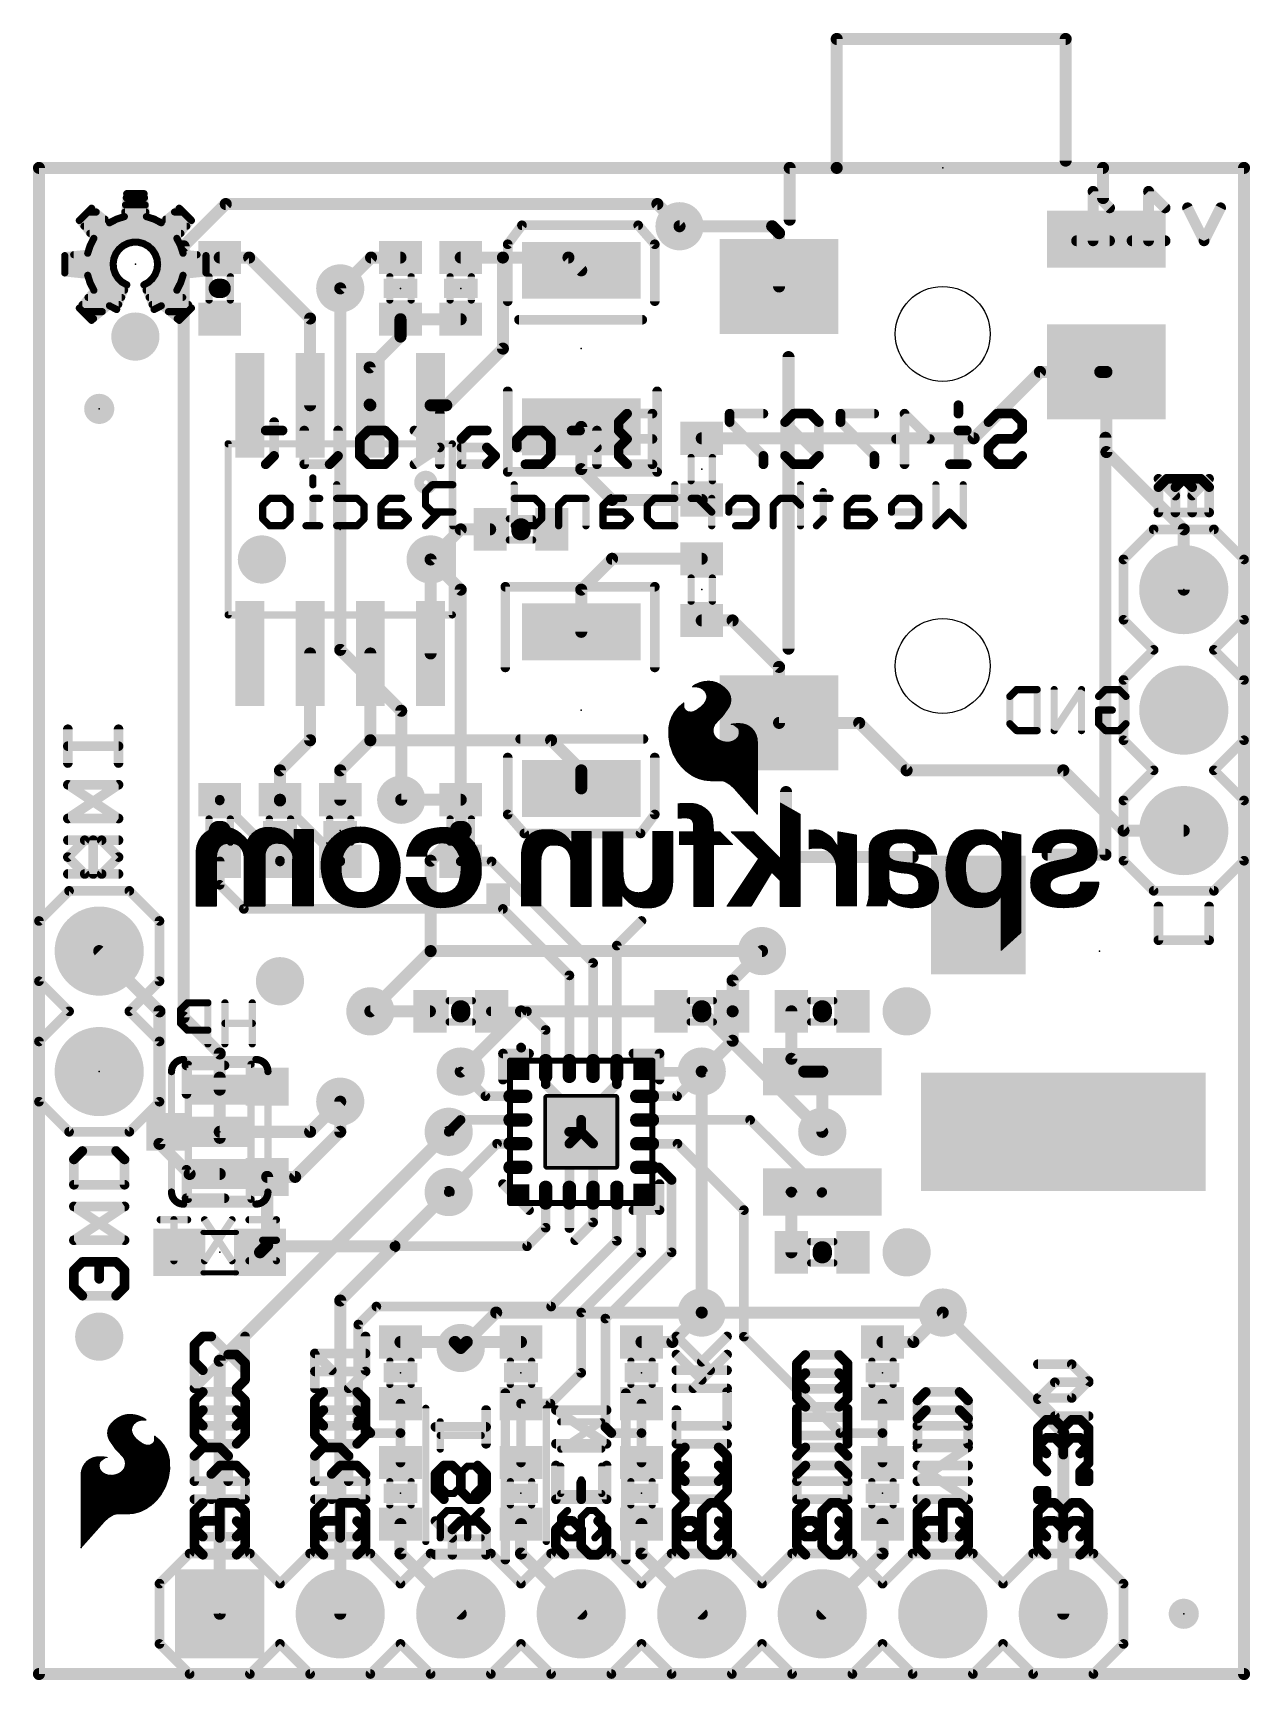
# Model space of a CAD drawing. Extents: x -90 to 26, y -1 to 33.
# Drawn here: x -0.13 to 25.53, y -1.4 to 33.32 of the extents above; entities outside this region: 1.
import ezdxf

# ---------------------------------------------------------------- set-up
doc = ezdxf.new("R2010")
doc.units = 0
for name, color, linetype in [('1', 12, 'CONTINUOUS'), ('16', 132, 'CONTINUOUS'), ('17', 110, 'CONTINUOUS'), ('18', 110, 'CONTINUOUS'), ('20', 53, 'CONTINUOUS'), ('21', 41, 'CONTINUOUS'), ('22', 40, 'CONTINUOUS'), ('23', 53, 'CONTINUOUS'), ('24', 53, 'CONTINUOUS'), ('51', 53, 'CONTINUOUS')]:
    doc.layers.add(name, color=color, linetype=linetype)

# ---------------------------------------------------------------- blocks, each defined once
blk = doc.blocks.new('RECT')
blk.add_solid([(-0.5, -0.5), (0.5, -0.5), (-0.5, 0.5), (0.5, 0.5)])
blk = doc.blocks.new('SQUAREP')
blk.add_solid([(-0.5, -0.5), (0.5, -0.5), (-0.5, 0.5), (0.5, 0.5)])
blk = doc.blocks.new('ROUNDP')
at = {"const_width": 0.5}
blk.add_lwpolyline([(0, -0.25, 1), (0, 0.25, 1), (0, -0.25)], format="xyb", dxfattribs=at)
blk = doc.blocks.new('PIE')
at = {"const_width": 0.5}
blk.add_lwpolyline([(0, -0.25, 1), (0, 0.25, 1), (0, -0.25)], format="xyb", dxfattribs=at)
blk = doc.blocks.new('RECT44800X97600R95')
at = {"const_width": 0.133}
blk.add_lwpolyline([(0.0735, -0.172), (0.0735, 0.172, 0.4142), (0.007, 0.2385), (-0.007, 0.2385, 0.4142), (-0.0735, 0.172), (-0.0735, -0.172, 0.4142), (-0.007, -0.2385), (0.007, -0.2385, 0.4142)], format="xyb", close=True, dxfattribs=at)
blk.add_solid([(-0.0324, -0.1974), (0.0324, -0.1974), (-0.0324, 0.1974), (0.0324, 0.1974)])
blk = doc.blocks.new('RECT256000X256000R10')
at = {"const_width": 0.08}
blk.add_lwpolyline([(0.76, -0.72), (0.76, 0.72, 0.4142), (0.72, 0.76), (-0.72, 0.76, 0.4142), (-0.76, 0.72), (-0.76, -0.72, 0.4142), (-0.72, -0.76), (0.72, -0.76, 0.4142)], format="xyb", close=True, dxfattribs=at)
blk.add_solid([(-0.74, -0.74), (0.74, -0.74), (-0.74, 0.74), (0.74, 0.74)])
blk = doc.blocks.new('ROUNDV')
at = {"const_width": 0.5}
blk.add_lwpolyline([(0, -0.25, 1), (0, 0.25, 1), (0, -0.25)], format="xyb", dxfattribs=at)

msp = doc.modelspace()

# ---------------------------------------------------------------- linework, layer by layer
at = {"layer": '1'}
for points, const_width in [([(0, 30.48), (0, -1.27)], 0.254), ([(25.4, 30.48), (0, 30.48)], 0.254), ([(25.4, -1.27), (25.4, 30.48)], 0.254), ([(13.502, 29.25), (15.454, 29.25)], 0.254), ([(15.6, 29.104), (15.454, 29.25)], 0.254), ([(15.6, 27.98), (15.6, 29.104)], 0.254), ([(3.81, 28.59), (4.43, 28.59)], 0.254), ([(4.43, 28.59), (5.715, 27.305)], 0.254), ([(7, 28.59), (6.35, 27.94)], 0.254), ([(7.62, 28.59), (7, 28.59)], 0.254), ([(8.89, 28.59), (9.779, 28.59)], 0.254), ([(9.779, 26.67), (9.779, 28.59)], 0.254), ([(11.16, 28.59), (9.779, 28.59)], 0.254), ([(11.16, 28.59), (11.43, 28.32)], 0.254), ([(5.715, 25.4762), (5.715, 27.305)], 0.254), ([(8.89, 27.29), (7.62, 27.29)], 0.254), ([(7.62, 26.924), (7.62, 27.29)], 0.254), ([(6.97, 26.274), (7.62, 26.924)], 0.254), ([(8.5852, 25.4762), (9.779, 26.67)], 0.254), ([(6.97, 25.4912), (6.97, 26.274)], 0.254), ([(21.1, 26.18), (19.7, 24.78)], 0.254), ([(22.5, 26.18), (21.1, 26.18)], 0.254), ([(22.5, 26.18), (22.37, 26.18)], 0.254), ([(22.5, 26.18), (22.5, 24.49)], 0.254), ([(6.97, 25.4912), (6.985, 25.4762)], 0.254), ([(8.255, 25.4762), (8.5852, 25.4762)], 0.254), ([(11.43, 24.13), (11.43, 25.02)], 0.254), ([(13.97, 24.78), (19.7, 24.78)], 0.254), ([(22.5, 24.49), (24.13, 22.86)], 0.254), ([(12.08, 23.48), (11.43, 24.13)], 0.254), ([(13.97, 23.48), (12.08, 23.48)], 0.254), ([(8.89, 22.86), (8.255, 22.225)], 0.254), ([(9.51, 22.86), (8.89, 22.86)], 0.254), ([(24.13, 21.59), (24.13, 22.86)], 0.254), ([(8.255, 20.2438), (8.255, 22.225)], 0.254), ([(12.08, 22.24), (11.43, 21.59)], 0.254), ([(13.97, 22.24), (12.08, 22.24)], 0.254), ([(11.43, 21.59), (11.43, 20.7)], 0.254), ([(13.97, 20.94), (14.62, 20.94)], 0.254), ([(14.62, 20.94), (15.6, 19.96)], 0.254), ([(5.715, 20.2438), (5.715, 18.415)], 0.254), ([(6.985, 20.2438), (6.985, 18.415)], 0.254), ([(15.6, 18.78), (15.6, 19.96)], 0.254), ([(15.6, 18.78), (17.288, 18.78)], 0.254), ([(18.288, 17.78), (17.288, 18.78)], 0.254), ([(5.715, 18.415), (5.08, 17.78)], 0.254), ([(6.985, 18.415), (6.35, 17.78)], 0.254), ([(6.985, 18.415), (10.795, 18.415)], 0.254), ([(10.795, 18.415), (11.43, 17.78)], 0.254), ([(5.08, 17.78), (5.08, 17.16)], 0.254), ([(6.35, 17.16), (6.35, 17.78)], 0.254), ([(11.43, 17.78), (11.43, 17.4)], 0.254), ([(21.59, 17.78), (18.288, 17.78)], 0.254), ([(22.86, 16.51), (21.59, 17.78)], 0.254), ([(3.81, 17.16), (3.81, 17.145)], 0.2032), ([(5.08, 15.875), (3.81, 17.145)], 0.2032), ([(5.08, 17.16), (5.08, 17.145)], 0.254), ([(6.35, 15.875), (5.08, 17.145)], 0.2032), ([(8.89, 17.16), (7.635, 17.16)], 0.254), ([(24.13, 16.51), (22.86, 16.51)], 0.254), ([(5.08, 15.86), (5.08, 15.875)], 0.2032), ([(6.35, 15.86), (6.35, 15.875)], 0.2032), ([(3.81, 15.86), (3.81, 15.367)], 0.2032), ([(8.89, 15.86), (9.54, 15.86)], 0.2032), ([(11.68, 13.72), (9.54, 15.86)], 0.2032), ([(3.81, 15.367), (4.318, 14.859)], 0.2032), ([(9.779, 14.859), (4.318, 14.859)], 0.2032), ([(11.18, 13.458), (9.779, 14.859)], 0.2032), ([(12.18, 14.085), (12.7, 14.605)], 0.2032), ([(12.18, 11.495), (12.18, 14.085)], 0.2032), ([(14.62, 13.35), (15.24, 13.97)], 0.254), ([(11.18, 11.495), (11.18, 13.458)], 0.2032), ([(11.68, 11.495), (11.68, 13.72)], 0.2032), ([(14.62, 12.7), (14.62, 13.35)], 0.254), ([(8.24, 12.7), (6.985, 12.7)], 0.254), ([(10.287, 12.7), (9.525, 12.7)], 0.2032), ([(10.68, 12.307), (10.287, 12.7)], 0.2032), ([(14.62, 12.7), (14.62, 12.08)], 0.254), ([(15.86, 12.7), (15.86, 11.699)], 0.254), ([(10.68, 11.495), (10.68, 12.307)], 0.2032), ([(14.62, 12.08), (13.97, 11.43)], 0.254), ([(10.165, 11.933), (10.16, 11.938)], 0.2032), ([(10.165, 11.425), (10.165, 11.933)], 0.2032), ([(15.86, 11.699), (16.129, 11.43)], 0.254), ([(9.41, 10.91), (8.89, 11.43)], 0.2032), ([(10.68, 11.495), (10.68, 11.164)], 0.2032), ([(12.18, 11.164), (12.18, 11.495)], 0.2032), ([(12.695, 11.425), (12.7, 11.43)], 0.2032), ([(12.695, 11.425), (13.965, 11.425)], 0.2032), ([(13.45, 10.91), (13.97, 11.43)], 0.2032), ([(13.965, 11.425), (13.97, 11.43)], 0.2032), ([(16.129, 11.43), (16.51, 11.43)], 0.254), ([(16.51, 10.16), (16.51, 11.43)], 0.254), ([(10.68, 11.164), (11.43, 10.414)], 0.2032), ([(12.18, 11.164), (11.43, 10.414)], 0.2032), ([(6.35, 10.16), (6.35, 10.795)], 0.254), ([(10.095, 10.91), (9.41, 10.91)], 0.2032), ([(12.765, 10.91), (13.45, 10.91)], 0.2032), ([(8.886, 10.41), (8.636, 10.16)], 0.2032), ([(10.095, 10.41), (8.886, 10.41)], 0.2032), ([(11.43, 10.414), (11.43, 10.16)], 0.2032), ([(12.765, 10.41), (14.99, 10.41)], 0.2032), ([(14.99, 10.41), (16.51, 8.89)], 0.2032), ([(5.4, 9.21), (6.35, 10.16)], 0.254), ([(11.176, 10.16), (11.43, 10.16)], 0.2032), ([(11.18, 9.91), (11.43, 10.16)], 0.2032), ([(11.68, 9.91), (11.43, 10.16)], 0.2032), ([(9.656, 9.91), (8.636, 8.89)], 0.2032), ([(10.095, 9.91), (9.656, 9.91)], 0.2032), ([(11.18, 8.825), (11.18, 9.91)], 0.2032), ([(11.68, 8.825), (11.68, 9.91)], 0.2032), ([(12.765, 9.91), (13.458, 9.91)], 0.2032), ([(14.859, 8.509), (13.458, 9.91)], 0.2032), ([(12.765, 9.41), (13.069, 9.41)], 0.2032), ([(13.069, 9.41), (13.335, 9.144)], 0.2032), ([(4.81, 9.21), (4.81, 7.77)], 0.254), ([(4.81, 9.21), (5.4, 9.21)], 0.254), ([(13.335, 9.144), (13.335, 7.62)], 0.2032), ([(10.68, 8.825), (10.68, 8.14)], 0.2032), ([(11.18, 8.767), (11.176, 8.763)], 0.2032), ([(11.18, 8.759), (11.176, 8.763)], 0.2032), ([(11.18, 8.825), (11.18, 8.767)], 0.2032), ([(11.18, 8.132), (11.18, 8.759)], 0.2032), ([(11.68, 8.886), (11.684, 8.89)], 0.2032), ([(11.68, 8.825), (11.68, 8.886)], 0.2032), ([(11.68, 8.251), (11.68, 8.825)], 0.2032), ([(12.18, 8.825), (12.18, 7.862)], 0.2032), ([(12.695, 8.895), (12.695, 7.615)], 0.2032), ([(15.86, 7.62), (15.86, 8.875)], 0.254), ([(15.845, 8.89), (15.86, 8.875)], 0.2032), ([(15.86, 8.875), (16.495, 8.875)], 0.2032), ([(16.495, 8.875), (16.51, 8.89)], 0.2032), ([(11.68, 8.251), (11.303, 7.874)], 0.2032), ([(14.859, 5.842), (14.859, 8.509)], 0.2032), ([(10.68, 8.14), (10.287, 7.747)], 0.2032), ([(4.81, 7.77), (4.66, 7.62)], 0.254), ([(4.787, 7.747), (4.66, 7.62)], 0.254), ([(7.493, 7.747), (4.787, 7.747)], 0.254), ([(10.287, 7.747), (7.493, 7.747)], 0.2032), ([(12.18, 7.862), (10.795, 6.477)], 0.2032), ([(11.43, 6.35), (12.695, 7.615)], 0.2032), ([(13.335, 7.62), (11.938, 6.223)], 0.2032), ([(7.112, 6.477), (6.731, 6.096)], 0.2032), ([(10.795, 6.477), (7.112, 6.477)], 0.2032), ([(11.43, 5.08), (11.43, 6.35)], 0.2032), ([(11.938, 6.223), (11.938, 3.937)], 0.2032), ([(13.35, 5.73), (13.97, 6.35)], 0.254), ([(18.43, 5.73), (19.05, 6.35)], 0.254), ([(21.59, 3.81), (19.05, 6.35)], 0.254), ([(6.731, 6.096), (6.731, 4.064)], 0.2032), ([(14.859, 5.842), (16.891, 3.81)], 0.2032), ([(7.62, 5.73), (8.763, 5.73)], 0.254), ([(8.763, 5.73), (8.89, 5.603)], 0.254), ([(9.017, 5.73), (8.89, 5.603)], 0.254), ([(10.16, 5.73), (9.017, 5.73)], 0.254), ([(12.7, 5.73), (13.35, 5.73)], 0.254), ([(17.78, 5.73), (18.43, 5.73)], 0.254), ([(10.78, 4.43), (11.43, 5.08)], 0.2032), ([(7.62, 3.81), (7.62, 4.43)], 0.2032), ([(10.16, 3.19), (10.16, 4.43)], 0.2032), ([(10.16, 4.43), (10.78, 4.43)], 0.2032), ([(12.7, 4.43), (12.7, 3.81)], 0.2032), ([(17.78, 3.81), (17.78, 4.43)], 0.2032), ([(6.731, 4.064), (6.985, 3.81)], 0.2032), ([(6.985, 3.81), (7.62, 3.81)], 0.2032), ([(7.62, 3.19), (7.62, 3.81)], 0.2032), ([(11.938, 3.937), (12.065, 3.81)], 0.2032), ([(12.065, 3.81), (12.7, 3.81)], 0.2032), ([(12.7, 3.81), (12.7, 3.19)], 0.2032), ([(17.78, 3.81), (16.891, 3.81)], 0.2032), ([(17.78, 3.19), (17.78, 3.81)], 0.2032), ([(21.59, 0), (21.59, 3.81)], 0.254), ([(7.62, 1.89), (7.62, 1.27)], 0.254), ([(10.16, 1.89), (10.16, 1.27)], 0.254), ([(12.7, 1.27), (12.7, 1.89)], 0.254), ([(17.78, 1.89), (17.78, 1.27)], 0.254), ([(7.62, 1.27), (8.89, 0)], 0.254), ([(10.16, 1.27), (11.43, 0)], 0.254), ([(13.97, 0), (12.7, 1.27)], 0.254), ([(17.78, 1.27), (16.51, 0)], 0.254), ([(0, -1.27), (25.4, -1.27)], 0.254)]:
    msp.add_lwpolyline(points, dxfattribs=dict(at, const_width=const_width))
for points, const_width in [([(0.0635, 30.48, 1), (-0.0635, 30.48)], 0.127), ([(0, 30.5435, 1), (0, 30.4165)], 0.127), ([(25.4635, 30.48, 1), (25.3365, 30.48)], 0.127), ([(25.4, 30.4165, 1), (25.4, 30.5435)], 0.127), ([(13.502, 29.3135, 1), (13.502, 29.1865)], 0.127), ([(15.4989, 29.2949, 1), (15.4091, 29.2051)], 0.127), ([(15.454, 29.1865, 1), (15.454, 29.3135)], 0.127), ([(15.6635, 29.104, 1), (15.5365, 29.104)], 0.127), ([(15.5551, 29.0591, 1), (15.6449, 29.1489)], 0.127), ([(3.81, 28.6535, 1), (3.81, 28.5265)], 0.127), ([(4.4749, 28.6349, 1), (4.3851, 28.5451)], 0.127), ([(4.43, 28.5265, 1), (4.43, 28.6535)], 0.127), ([(7, 28.6535, 1), (7, 28.5265)], 0.127), ([(7.0449, 28.5451, 1), (6.9551, 28.6349)], 0.127), ([(7.62, 28.5265, 1), (7.62, 28.6535)], 0.127), ([(8.89, 28.6535, 1), (8.89, 28.5265)], 0.127), ([(9.8425, 28.59, 1), (9.7155, 28.59)], 0.127), ([(9.779, 28.6535, 1), (9.779, 28.5265)], 0.127), ([(9.779, 28.5265, 1), (9.779, 28.6535)], 0.127), ([(11.2049, 28.6349, 1), (11.1151, 28.5451)], 0.127), ([(11.16, 28.5265, 1), (11.16, 28.6535)], 0.127), ([(11.3851, 28.2751, 1), (11.4749, 28.3649)], 0.127), ([(6.3051, 27.9849, 1), (6.3949, 27.8951)], 0.127), ([(15.5365, 27.98, 1), (15.6635, 27.98)], 0.127), ([(5.7785, 27.305, 1), (5.6515, 27.305)], 0.127), ([(5.6701, 27.2601, 1), (5.7599, 27.3499)], 0.127), ([(7.62, 27.3535, 1), (7.62, 27.2265)], 0.127), ([(7.6835, 27.29, 1), (7.5565, 27.29)], 0.127), ([(8.89, 27.2265, 1), (8.89, 27.3535)], 0.127), ([(7.5565, 26.924, 1), (7.6835, 26.924)], 0.127), ([(7.6649, 26.8791, 1), (7.5751, 26.9689)], 0.127), ([(9.8239, 26.6251, 1), (9.7341, 26.7149)], 0.127), ([(7.0335, 26.274, 1), (6.9065, 26.274)], 0.127), ([(9.7155, 26.67, 1), (9.8425, 26.67)], 0.127), ([(6.9251, 26.3189, 1), (7.0149, 26.2291)], 0.127), ([(21.1, 26.2435, 1), (21.1, 26.1165)], 0.127), ([(21.1449, 26.1351, 1), (21.0551, 26.2249)], 0.127), ([(22.37, 26.2435, 1), (22.37, 26.1165)], 0.127), ([(22.5635, 26.18, 1), (22.4365, 26.18)], 0.127), ([(22.5, 26.1165, 1), (22.5, 26.2435)], 0.127), ([(22.5, 26.1165, 1), (22.5, 26.2435)], 0.127), ([(5.6515, 25.4762, 1), (5.7785, 25.4762)], 0.127), ([(7.0149, 25.5361, 1), (6.9251, 25.4463)], 0.127), ([(6.9065, 25.4912, 1), (7.0335, 25.4912)], 0.127), ([(6.9401, 25.4313, 1), (7.0299, 25.5211)], 0.127), ([(8.255, 25.5397, 1), (8.255, 25.4127)], 0.127), ([(8.5403, 25.5211, 1), (8.6301, 25.4313)], 0.127), ([(8.5852, 25.4127, 1), (8.5852, 25.5397)], 0.127), ([(11.4935, 25.02, 1), (11.3665, 25.02)], 0.127), ([(13.97, 24.8435, 1), (13.97, 24.7165)], 0.127), ([(19.6551, 24.8249, 1), (19.7449, 24.7351)], 0.127), ([(19.7, 24.7165, 1), (19.7, 24.8435)], 0.127), ([(22.5449, 24.5349, 1), (22.4551, 24.4451)], 0.127), ([(22.4365, 24.49, 1), (22.5635, 24.49)], 0.127), ([(11.4749, 24.1749, 1), (11.3851, 24.0851)], 0.127), ([(11.3665, 24.13, 1), (11.4935, 24.13)], 0.127), ([(12.08, 23.5435, 1), (12.08, 23.4165)], 0.127), ([(12.0351, 23.4351, 1), (12.1249, 23.5249)], 0.127), ([(13.97, 23.4165, 1), (13.97, 23.5435)], 0.127), ([(8.89, 22.9235, 1), (8.89, 22.7965)], 0.127), ([(8.9349, 22.8151, 1), (8.8451, 22.9049)], 0.127), ([(9.51, 22.7965, 1), (9.51, 22.9235)], 0.127), ([(24.1935, 22.86, 1), (24.0665, 22.86)], 0.127), ([(24.0851, 22.8151, 1), (24.1749, 22.9049)], 0.127), ([(8.3185, 22.225, 1), (8.1915, 22.225)], 0.127), ([(8.2101, 22.2699, 1), (8.2999, 22.1801)], 0.127), ([(12.08, 22.3035, 1), (12.08, 22.1765)], 0.127), ([(12.1249, 22.1951, 1), (12.0351, 22.2849)], 0.127), ([(13.97, 22.1765, 1), (13.97, 22.3035)], 0.127), ([(11.4935, 21.59, 1), (11.3665, 21.59)], 0.127), ([(11.3851, 21.6349, 1), (11.4749, 21.5451)], 0.127), ([(24.0665, 21.59, 1), (24.1935, 21.59)], 0.127), ([(13.97, 21.0035, 1), (13.97, 20.8765)], 0.127), ([(14.6649, 20.9849, 1), (14.5751, 20.8951)], 0.127), ([(14.62, 20.8765, 1), (14.62, 21.0035)], 0.127), ([(11.3665, 20.7, 1), (11.4935, 20.7)], 0.127), ([(5.7785, 20.2438, 1), (5.6515, 20.2438)], 0.127), ([(7.0485, 20.2438, 1), (6.9215, 20.2438)], 0.127), ([(8.1915, 20.2438, 1), (8.3185, 20.2438)], 0.127), ([(15.6635, 19.96, 1), (15.5365, 19.96)], 0.127), ([(15.5551, 19.9151, 1), (15.6449, 20.0049)], 0.127), ([(15.6, 18.8435, 1), (15.6, 18.7165)], 0.127), ([(15.5365, 18.78, 1), (15.6635, 18.78)], 0.127), ([(17.3329, 18.8249, 1), (17.2431, 18.7351)], 0.127), ([(17.288, 18.7165, 1), (17.288, 18.8435)], 0.127), ([(5.6515, 18.415, 1), (5.7785, 18.415)], 0.127), ([(5.7599, 18.3701, 1), (5.6701, 18.4599)], 0.127), ([(6.985, 18.4785, 1), (6.985, 18.3515)], 0.127), ([(6.9215, 18.415, 1), (7.0485, 18.415)], 0.127), ([(7.0299, 18.3701, 1), (6.9401, 18.4599)], 0.127), ([(10.8399, 18.4599, 1), (10.7501, 18.3701)], 0.127), ([(10.795, 18.3515, 1), (10.795, 18.4785)], 0.127), ([(5.1435, 17.78, 1), (5.0165, 17.78)], 0.127), ([(5.0351, 17.8249, 1), (5.1249, 17.7351)], 0.127), ([(6.4135, 17.78, 1), (6.2865, 17.78)], 0.127), ([(6.3051, 17.8249, 1), (6.3949, 17.7351)], 0.127), ([(11.4935, 17.78, 1), (11.3665, 17.78)], 0.127), ([(11.3851, 17.7351, 1), (11.4749, 17.8249)], 0.127), ([(18.288, 17.8435, 1), (18.288, 17.7165)], 0.127), ([(18.2431, 17.7351, 1), (18.3329, 17.8249)], 0.127), ([(21.6349, 17.8249, 1), (21.5451, 17.7351)], 0.127), ([(21.59, 17.7165, 1), (21.59, 17.8435)], 0.127), ([(11.3665, 17.4, 1), (11.4935, 17.4)], 0.127), ([(3.8608, 17.16, 1), (3.7592, 17.16)], 0.1016), ([(3.8459, 17.1809, 1), (3.7741, 17.1091)], 0.1016), ([(3.7592, 17.145, 1), (3.8608, 17.145)], 0.1016), ([(5.1435, 17.16, 1), (5.0165, 17.16)], 0.127), ([(5.0165, 17.16, 1), (5.1435, 17.16)], 0.127), ([(5.0165, 17.145, 1), (5.1435, 17.145)], 0.127), ([(5.1159, 17.1809, 1), (5.0441, 17.1091)], 0.1016), ([(6.2865, 17.16, 1), (6.4135, 17.16)], 0.127), ([(7.635, 17.2235, 1), (7.635, 17.0965)], 0.127), ([(8.89, 17.0965, 1), (8.89, 17.2235)], 0.127), ([(22.86, 16.5735, 1), (22.86, 16.4465)], 0.127), ([(22.8151, 16.4651, 1), (22.9049, 16.5549)], 0.127), ([(24.13, 16.4465, 1), (24.13, 16.5735)], 0.127), ([(5.1308, 15.875, 1), (5.0292, 15.875)], 0.1016), ([(6.4008, 15.875, 1), (6.2992, 15.875)], 0.1016), ([(3.8608, 15.86, 1), (3.7592, 15.86)], 0.1016), ([(5.0292, 15.86, 1), (5.1308, 15.86)], 0.1016), ([(5.0441, 15.8391, 1), (5.1159, 15.9109)], 0.1016), ([(6.2992, 15.86, 1), (6.4008, 15.86)], 0.1016), ([(6.3141, 15.8391, 1), (6.3859, 15.9109)], 0.1016), ([(8.89, 15.9108, 1), (8.89, 15.8092)], 0.1016), ([(9.5759, 15.8959, 1), (9.5041, 15.8241)], 0.1016), ([(9.54, 15.8092, 1), (9.54, 15.9108)], 0.1016), ([(3.8459, 15.4029, 1), (3.7741, 15.3311)], 0.1016), ([(3.7592, 15.367, 1), (3.8608, 15.367)], 0.1016), ([(4.318, 14.9098, 1), (4.318, 14.8082)], 0.1016), ([(4.2821, 14.8231, 1), (4.3539, 14.8949)], 0.1016), ([(9.8149, 14.8949, 1), (9.7431, 14.8231)], 0.1016), ([(9.779, 14.8082, 1), (9.779, 14.9098)], 0.1016), ([(12.7359, 14.5691, 1), (12.6641, 14.6409)], 0.1016), ([(12.2308, 14.085, 1), (12.1292, 14.085)], 0.1016), ([(12.1441, 14.1209, 1), (12.2159, 14.0491)], 0.1016), ([(15.2849, 13.9251, 1), (15.1951, 14.0149)], 0.127), ([(11.2308, 13.458, 1), (11.1292, 13.458)], 0.1016), ([(11.1441, 13.4221, 1), (11.2159, 13.4939)], 0.1016), ([(11.7308, 13.72, 1), (11.6292, 13.72)], 0.1016), ([(11.6441, 13.6841, 1), (11.7159, 13.7559)], 0.1016), ([(14.6835, 13.35, 1), (14.5565, 13.35)], 0.127), ([(14.5751, 13.3949, 1), (14.6649, 13.3051)], 0.127), ([(6.985, 12.7635, 1), (6.985, 12.6365)], 0.127), ([(8.24, 12.6365, 1), (8.24, 12.7635)], 0.127), ([(9.525, 12.7508, 1), (9.525, 12.6492)], 0.1016), ([(10.3229, 12.7359, 1), (10.2511, 12.6641)], 0.1016), ([(10.287, 12.6492, 1), (10.287, 12.7508)], 0.1016), ([(14.6835, 12.7, 1), (14.5565, 12.7)], 0.127), ([(14.5565, 12.7, 1), (14.6835, 12.7)], 0.127), ([(15.9235, 12.7, 1), (15.7965, 12.7)], 0.127), ([(10.7308, 12.307, 1), (10.6292, 12.307)], 0.1016), ([(10.6441, 12.2711, 1), (10.7159, 12.3429)], 0.1016), ([(14.6649, 12.0351, 1), (14.5751, 12.1249)], 0.127), ([(10.1959, 11.9739, 1), (10.1241, 11.9021)], 0.1016), ([(10.2158, 11.933, 1), (10.1142, 11.933)], 0.1016), ([(10.1291, 11.8971, 1), (10.2009, 11.9689)], 0.1016), ([(14.5565, 12.08, 1), (14.6835, 12.08)], 0.127), ([(15.9049, 11.7439, 1), (15.8151, 11.6541)], 0.127), ([(8.9259, 11.4659, 1), (8.8541, 11.3941)], 0.1016), ([(10.1142, 11.425, 1), (10.2158, 11.425)], 0.1016), ([(10.7308, 11.495, 1), (10.6292, 11.495)], 0.1016), ([(10.6292, 11.495, 1), (10.7308, 11.495)], 0.1016), ([(11.1292, 11.495, 1), (11.2308, 11.495)], 0.1016), ([(11.6292, 11.495, 1), (11.7308, 11.495)], 0.1016), ([(12.2308, 11.495, 1), (12.1292, 11.495)], 0.1016), ([(12.1292, 11.495, 1), (12.2308, 11.495)], 0.1016), ([(12.695, 11.4758, 1), (12.695, 11.3742)], 0.1016), ([(12.6591, 11.4609, 1), (12.7309, 11.3891)], 0.1016), ([(12.7359, 11.3941, 1), (12.6641, 11.4659)], 0.1016), ([(13.9251, 11.4749, 1), (14.0149, 11.3851)], 0.127), ([(13.9291, 11.4609, 1), (14.0009, 11.3891)], 0.1016), ([(14.0059, 11.3941, 1), (13.9341, 11.4659)], 0.1016), ([(14.0059, 11.3941, 1), (13.9341, 11.4659)], 0.1016), ([(13.965, 11.3742, 1), (13.965, 11.4758)], 0.1016), ([(15.7965, 11.699, 1), (15.9235, 11.699)], 0.127), ([(16.129, 11.4935, 1), (16.129, 11.3665)], 0.127), ([(16.0841, 11.3851, 1), (16.1739, 11.4749)], 0.127), ([(16.5735, 11.43, 1), (16.4465, 11.43)], 0.127), ([(16.51, 11.3665, 1), (16.51, 11.4935)], 0.127), ([(10.7159, 11.1999, 1), (10.6441, 11.1281)], 0.1016), ([(10.6292, 11.164, 1), (10.7308, 11.164)], 0.1016), ([(12.1292, 11.164, 1), (12.2308, 11.164)], 0.1016), ([(12.2159, 11.1281, 1), (12.1441, 11.1999)], 0.1016), ([(6.4135, 10.795, 1), (6.2865, 10.795)], 0.127), ([(9.41, 10.9608, 1), (9.41, 10.8592)], 0.1016), ([(9.3741, 10.8741, 1), (9.4459, 10.9459)], 0.1016), ([(10.095, 10.8592, 1), (10.095, 10.9608)], 0.1016), ([(12.765, 10.9608, 1), (12.765, 10.8592)], 0.1016), ([(13.4141, 10.9459, 1), (13.4859, 10.8741)], 0.1016), ([(13.45, 10.8592, 1), (13.45, 10.9608)], 0.1016), ([(8.886, 10.4608, 1), (8.886, 10.3592)], 0.1016), ([(8.9219, 10.3741, 1), (8.8501, 10.4459)], 0.1016), ([(10.095, 10.3592, 1), (10.095, 10.4608)], 0.1016), ([(11.4808, 10.414, 1), (11.3792, 10.414)], 0.1016), ([(11.3941, 10.4499, 1), (11.4659, 10.3781)], 0.1016), ([(11.3941, 10.3781, 1), (11.4659, 10.4499)], 0.1016), ([(12.765, 10.4608, 1), (12.765, 10.3592)], 0.1016), ([(15.0259, 10.4459, 1), (14.9541, 10.3741)], 0.1016), ([(14.99, 10.3592, 1), (14.99, 10.4608)], 0.1016), ([(6.2865, 10.16, 1), (6.4135, 10.16)], 0.127), ([(6.3949, 10.1151, 1), (6.3051, 10.2049)], 0.127), ([(8.6001, 10.1959, 1), (8.6719, 10.1241)], 0.1016), ([(11.176, 10.2108, 1), (11.176, 10.1092)], 0.1016), ([(11.4659, 10.1959, 1), (11.3941, 10.1241)], 0.1016), ([(11.3792, 10.16, 1), (11.4808, 10.16)], 0.1016), ([(11.4659, 10.1241, 1), (11.3941, 10.1959)], 0.1016), ([(11.43, 10.1092, 1), (11.43, 10.2108)], 0.1016), ([(16.4465, 10.16, 1), (16.5735, 10.16)], 0.127), ([(9.656, 9.9608, 1), (9.656, 9.8592)], 0.1016), ([(9.6919, 9.8741, 1), (9.6201, 9.9459)], 0.1016), ([(10.095, 9.8592, 1), (10.095, 9.9608)], 0.1016), ([(11.2308, 9.91, 1), (11.1292, 9.91)], 0.1016), ([(11.1441, 9.9459, 1), (11.2159, 9.8741)], 0.1016), ([(11.7308, 9.91, 1), (11.6292, 9.91)], 0.1016), ([(11.6441, 9.8741, 1), (11.7159, 9.9459)], 0.1016), ([(12.765, 9.9608, 1), (12.765, 9.8592)], 0.1016), ([(13.4939, 9.9459, 1), (13.4221, 9.8741)], 0.1016), ([(13.458, 9.8592, 1), (13.458, 9.9608)], 0.1016), ([(12.765, 9.4608, 1), (12.765, 9.3592)], 0.1016), ([(13.1049, 9.4459, 1), (13.0331, 9.3741)], 0.1016), ([(13.069, 9.3592, 1), (13.069, 9.4608)], 0.1016), ([(4.8735, 9.21, 1), (4.7465, 9.21)], 0.127), ([(4.81, 9.2735, 1), (4.81, 9.1465)], 0.127), ([(5.3551, 9.2549, 1), (5.4449, 9.1651)], 0.127), ([(5.4, 9.1465, 1), (5.4, 9.2735)], 0.127), ([(13.3858, 9.144, 1), (13.2842, 9.144)], 0.1016), ([(13.2991, 9.1081, 1), (13.3709, 9.1799)], 0.1016), ([(8.6001, 8.9259, 1), (8.6719, 8.8541)], 0.1016), ([(10.7308, 8.825, 1), (10.6292, 8.825)], 0.1016), ([(11.2119, 8.7989, 1), (11.1401, 8.7271)], 0.1016), ([(11.1401, 8.7989, 1), (11.2119, 8.7271)], 0.1016), ([(11.2308, 8.825, 1), (11.1292, 8.825)], 0.1016), ([(11.1292, 8.825, 1), (11.2308, 8.825)], 0.1016), ([(11.2308, 8.759, 1), (11.1292, 8.759)], 0.1016), ([(11.1292, 8.767, 1), (11.2308, 8.767)], 0.1016), ([(11.2159, 8.7311, 1), (11.1441, 8.8029)], 0.1016), ([(11.1441, 8.7231, 1), (11.2159, 8.7949)], 0.1016), ([(11.7308, 8.886, 1), (11.6292, 8.886)], 0.1016), ([(11.6441, 8.9219, 1), (11.7159, 8.8501)], 0.1016), ([(11.7308, 8.825, 1), (11.6292, 8.825)], 0.1016), ([(11.6292, 8.825, 1), (11.7308, 8.825)], 0.1016), ([(11.6292, 8.825, 1), (11.7308, 8.825)], 0.1016), ([(11.7199, 8.8541, 1), (11.6481, 8.9259)], 0.1016), ([(12.2308, 8.825, 1), (12.1292, 8.825)], 0.1016), ([(12.7458, 8.895, 1), (12.6442, 8.895)], 0.1016), ([(15.9235, 8.875, 1), (15.7965, 8.875)], 0.127), ([(15.8809, 8.9259, 1), (15.8091, 8.8541)], 0.1016), ([(15.86, 8.9258, 1), (15.86, 8.8242)], 0.1016), ([(15.8241, 8.8391, 1), (15.8959, 8.9109)], 0.1016), ([(16.4591, 8.9109, 1), (16.5309, 8.8391)], 0.1016), ([(16.5459, 8.8541, 1), (16.4741, 8.9259)], 0.1016), ([(16.4741, 8.8541, 1), (16.5459, 8.9259)], 0.1016), ([(16.495, 8.8242, 1), (16.495, 8.9258)], 0.1016), ([(11.7159, 8.2151, 1), (11.6441, 8.2869)], 0.1016), ([(14.9098, 8.509, 1), (14.8082, 8.509)], 0.1016), ([(14.8231, 8.4731, 1), (14.8949, 8.5449)], 0.1016), ([(10.6292, 8.14, 1), (10.7308, 8.14)], 0.1016), ([(10.7159, 8.1041, 1), (10.6441, 8.1759)], 0.1016), ([(11.1292, 8.132, 1), (11.2308, 8.132)], 0.1016), ([(11.6292, 8.251, 1), (11.7308, 8.251)], 0.1016), ([(4.6151, 7.6649, 1), (4.7049, 7.5751)], 0.127), ([(4.6151, 7.6649, 1), (4.7049, 7.5751)], 0.127), ([(4.787, 7.8105, 1), (4.787, 7.6835)], 0.127), ([(4.8319, 7.7021, 1), (4.7421, 7.7919)], 0.127), ([(4.7465, 7.77, 1), (4.8735, 7.77)], 0.127), ([(4.8549, 7.7251, 1), (4.7651, 7.8149)], 0.127), ([(7.493, 7.7978, 1), (7.493, 7.6962)], 0.1016), ([(7.493, 7.6835, 1), (7.493, 7.8105)], 0.127), ([(10.2511, 7.7829, 1), (10.3229, 7.7111)], 0.1016), ([(10.287, 7.6962, 1), (10.287, 7.7978)], 0.1016), ([(11.2671, 7.9099, 1), (11.3389, 7.8381)], 0.1016), ([(12.1292, 7.862, 1), (12.2308, 7.862)], 0.1016), ([(12.2159, 7.8261, 1), (12.1441, 7.8979)], 0.1016), ([(12.6442, 7.615, 1), (12.7458, 7.615)], 0.1016), ([(12.7309, 7.5791, 1), (12.6591, 7.6509)], 0.1016), ([(13.2842, 7.62, 1), (13.3858, 7.62)], 0.1016), ([(13.3709, 7.5841, 1), (13.2991, 7.6559)], 0.1016), ([(15.7965, 7.62, 1), (15.9235, 7.62)], 0.127), ([(7.112, 6.5278, 1), (7.112, 6.4262)], 0.1016), ([(7.1479, 6.4411, 1), (7.0761, 6.5129)], 0.1016), ([(10.7591, 6.5129, 1), (10.8309, 6.4411)], 0.1016), ([(10.795, 6.4262, 1), (10.795, 6.5278)], 0.1016), ([(11.4808, 6.35, 1), (11.3792, 6.35)], 0.1016), ([(11.3941, 6.3859, 1), (11.4659, 6.3141)], 0.1016), ([(11.9888, 6.223, 1), (11.8872, 6.223)], 0.1016), ([(11.9021, 6.2589, 1), (11.9739, 6.1871)], 0.1016), ([(14.0149, 6.3051, 1), (13.9251, 6.3949)], 0.127), ([(19.0949, 6.3949, 1), (19.0051, 6.3051)], 0.127), ([(19.0949, 6.3051, 1), (19.0051, 6.3949)], 0.127), ([(6.7818, 6.096, 1), (6.6802, 6.096)], 0.1016), ([(6.6951, 6.1319, 1), (6.7669, 6.0601)], 0.1016), ([(14.8949, 5.8779, 1), (14.8231, 5.8061)], 0.1016), ([(7.62, 5.7935, 1), (7.62, 5.6665)], 0.127), ([(8.8079, 5.7749, 1), (8.7181, 5.6851)], 0.127), ([(8.763, 5.6665, 1), (8.763, 5.7935)], 0.127), ([(8.8451, 5.6479, 1), (8.9349, 5.5581)], 0.127), ([(8.8451, 5.5581, 1), (8.9349, 5.6479)], 0.127), ([(9.017, 5.7935, 1), (9.017, 5.6665)], 0.127), ([(9.0619, 5.6851, 1), (8.9721, 5.7749)], 0.127), ([(10.16, 5.6665, 1), (10.16, 5.7935)], 0.127), ([(12.7, 5.7935, 1), (12.7, 5.6665)], 0.127), ([(13.3051, 5.7749, 1), (13.3949, 5.6851)], 0.127), ([(13.35, 5.6665, 1), (13.35, 5.7935)], 0.127), ([(14.8082, 5.842, 1), (14.9098, 5.842)], 0.1016), ([(17.78, 5.7935, 1), (17.78, 5.6665)], 0.127), ([(18.3851, 5.7749, 1), (18.4749, 5.6851)], 0.127), ([(18.43, 5.6665, 1), (18.43, 5.7935)], 0.127), ([(11.3792, 5.08, 1), (11.4808, 5.08)], 0.1016), ([(11.4659, 5.0441, 1), (11.3941, 5.1159)], 0.1016), ([(7.6708, 4.43, 1), (7.5692, 4.43)], 0.1016), ([(10.2108, 4.43, 1), (10.1092, 4.43)], 0.1016), ([(10.16, 4.4808, 1), (10.16, 4.3792)], 0.1016), ([(10.7441, 4.4659, 1), (10.8159, 4.3941)], 0.1016), ([(10.78, 4.3792, 1), (10.78, 4.4808)], 0.1016), ([(12.7508, 4.43, 1), (12.6492, 4.43)], 0.1016), ([(17.8308, 4.43, 1), (17.7292, 4.43)], 0.1016), ([(6.7669, 4.0999, 1), (6.6951, 4.0281)], 0.1016), ([(6.6802, 4.064, 1), (6.7818, 4.064)], 0.1016), ([(6.985, 3.8608, 1), (6.985, 3.7592)], 0.1016), ([(6.9491, 3.7741, 1), (7.0209, 3.8459)], 0.1016), ([(7.6708, 3.81, 1), (7.5692, 3.81)], 0.1016), ([(7.5692, 3.81, 1), (7.6708, 3.81)], 0.1016), ([(7.62, 3.7592, 1), (7.62, 3.8608)], 0.1016), ([(11.9739, 3.9729, 1), (11.9021, 3.9011)], 0.1016), ([(11.8872, 3.937, 1), (11.9888, 3.937)], 0.1016), ([(12.065, 3.8608, 1), (12.065, 3.7592)], 0.1016), ([(12.0291, 3.7741, 1), (12.1009, 3.8459)], 0.1016), ([(12.7508, 3.81, 1), (12.6492, 3.81)], 0.1016), ([(12.6492, 3.81, 1), (12.7508, 3.81)], 0.1016), ([(12.7, 3.7592, 1), (12.7, 3.8608)], 0.1016), ([(16.891, 3.8608, 1), (16.891, 3.7592)], 0.1016), ([(16.8551, 3.7741, 1), (16.9269, 3.8459)], 0.1016), ([(17.8308, 3.81, 1), (17.7292, 3.81)], 0.1016), ([(17.7292, 3.81, 1), (17.8308, 3.81)], 0.1016), ([(17.78, 3.7592, 1), (17.78, 3.8608)], 0.1016), ([(21.6535, 3.81, 1), (21.5265, 3.81)], 0.127), ([(21.5451, 3.7651, 1), (21.6349, 3.8549)], 0.127), ([(7.5692, 3.19, 1), (7.6708, 3.19)], 0.1016), ([(10.1092, 3.19, 1), (10.2108, 3.19)], 0.1016), ([(12.6492, 3.19, 1), (12.7508, 3.19)], 0.1016), ([(17.7292, 3.19, 1), (17.8308, 3.19)], 0.1016), ([(7.6835, 1.89, 1), (7.5565, 1.89)], 0.127), ([(10.2235, 1.89, 1), (10.0965, 1.89)], 0.127), ([(12.7635, 1.89, 1), (12.6365, 1.89)], 0.127), ([(17.8435, 1.89, 1), (17.7165, 1.89)], 0.127), ([(7.6649, 1.3149, 1), (7.5751, 1.2251)], 0.127), ([(10.2049, 1.3149, 1), (10.1151, 1.2251)], 0.127), ([(12.7449, 1.3149, 1), (12.6551, 1.2251)], 0.127), ([(17.8249, 1.2251, 1), (17.7351, 1.3149)], 0.127), ([(7.5565, 1.27, 1), (7.6835, 1.27)], 0.127), ([(10.0965, 1.27, 1), (10.2235, 1.27)], 0.127), ([(12.6365, 1.27, 1), (12.7635, 1.27)], 0.127), ([(17.7165, 1.27, 1), (17.8435, 1.27)], 0.127), ([(8.8451, -0.0449, 1), (8.9349, 0.0449)], 0.127), ([(11.3851, -0.0449, 1), (11.4749, 0.0449)], 0.127), ([(13.9251, -0.0449, 1), (14.0149, 0.0449)], 0.127), ([(16.4651, 0.0449, 1), (16.5549, -0.0449)], 0.127), ([(21.5265, 0, 1), (21.6535, 0)], 0.127), ([(0, -1.2065, 1), (0, -1.3335)], 0.127), ([(-0.0635, -1.27, 1), (0.0635, -1.27)], 0.127), ([(25.3365, -1.27, 1), (25.4635, -1.27)], 0.127), ([(25.4, -1.3335, 1), (25.4, -1.2065)], 0.127)]:
    msp.add_lwpolyline(points, format="xyb", dxfattribs=dict(at, const_width=const_width))
at = {"layer": '16'}
for points, const_width in [([(0, 30.48), (0, -1.27)], 0.254), ([(25.4, 30.48), (0, 30.48)], 0.254), ([(25.4, -1.27), (25.4, 30.48)], 0.254), ([(22.5659, 29.6382), (22.2185, 29.9856)], 0.2286), ([(22.2185, 29.9856), (22.2185, 28.9433)], 0.2286), ([(23.7353, 29.6382), (23.3879, 29.9856)], 0.2286), ([(23.3879, 29.9856), (23.3879, 28.9433)], 0.2286), ([(3.048, 28.829), (3.937, 29.718)], 0.254), ([(13.034, 29.718), (3.937, 29.718)], 0.254), ([(13.502, 29.25), (13.034, 29.718)], 0.254), ([(24.5573, 28.9433), (24.2098, 29.6382)], 0.2286), ([(24.9047, 29.6382), (24.5573, 28.9433)], 0.2286), ([(3.048, 12.573), (3.048, 28.829)], 0.254), ([(22.5659, 28.9433), (21.871, 28.9433)], 0.2286), ([(23.7353, 28.9433), (23.0404, 28.9433)], 0.2286), ([(6.35, 27.94), (6.35, 20.32)], 0.254), ([(8.89, 21.59), (8.255, 22.225)], 0.254), ([(8.89, 16.51), (8.89, 21.59)], 0.254), ([(6.35, 20.32), (7.635, 19.035)], 0.254), ([(7.635, 17.16), (7.635, 19.035)], 0.254), ([(8.255, 15.875), (8.89, 16.51)], 0.254), ([(8.255, 13.97), (8.255, 15.875)], 0.254), ([(2.54, 12.7), (1.27, 13.97)], 0.254), ([(8.255, 13.97), (6.985, 12.7)], 0.254), ([(15.24, 13.97), (8.255, 13.97)], 0.254), ([(2.54, 9.906), (2.54, 12.7)], 0.254), ([(3.81, 11.811), (3.048, 12.573)], 0.254), ([(10.16, 12.7), (8.89, 11.43)], 0.254), ([(13.97, 12.7), (10.16, 12.7)], 0.254), ([(16.51, 10.16), (13.97, 12.7)], 0.254), ([(3.81, 11.049), (3.81, 11.811)], 0.254), ([(13.97, 11.43), (13.97, 6.35)], 0.254), ([(3.81, 11.303), (3.81, 10.033)], 0.254), ([(5.715, 10.16), (6.35, 10.795)], 0.254), ([(8.636, 10.16), (3.81, 5.334)], 0.254), ([(3.81, 10.16), (5.715, 10.16)], 0.254), ([(3.175, 9.271), (2.54, 9.906)], 0.254), ([(3.81, 9.271), (3.175, 9.271)], 0.254), ([(6.35, 6.604), (8.636, 8.89)], 0.254), ([(6.35, 0), (6.35, 6.604)], 0.254), ([(9.637, 6.35), (8.89, 5.603)], 0.254), ([(13.97, 6.35), (9.637, 6.35)], 0.254), ([(13.97, 6.35), (19.05, 6.35)], 0.254), ([(3.81, 0), (3.81, 5.334)], 0.254), ([(0, -1.27), (25.4, -1.27)], 0.254)]:
    msp.add_lwpolyline(points, dxfattribs=dict(at, const_width=const_width))
for points, const_width in [([(0.0635, 30.48, 1), (-0.0635, 30.48)], 0.127), ([(0, 30.5435, 1), (0, 30.4165)], 0.127), ([(25.4635, 30.48, 1), (25.3365, 30.48)], 0.127), ([(25.4, 30.4165, 1), (25.4, 30.5435)], 0.127), ([(22.2589, 30.026, 1), (22.1781, 29.9452)], 0.1143), ([(22.2756, 29.9856, 1), (22.1613, 29.9856)], 0.1143), ([(23.4283, 30.026, 1), (23.3475, 29.9452)], 0.1143), ([(23.445, 29.9856, 1), (23.3307, 29.9856)], 0.1143), ([(3.937, 29.7815, 1), (3.937, 29.6545)], 0.127), ([(3.9819, 29.6731, 1), (3.8921, 29.7629)], 0.127), ([(13.0789, 29.7629, 1), (12.9891, 29.6731)], 0.127), ([(13.034, 29.6545, 1), (13.034, 29.7815)], 0.127), ([(22.5255, 29.5977, 1), (22.6063, 29.6786)], 0.1143), ([(23.6949, 29.5977, 1), (23.7757, 29.6786)], 0.1143), ([(24.261, 29.6637, 1), (24.1587, 29.6126)], 0.1143), ([(24.9558, 29.6126, 1), (24.8536, 29.6637)], 0.1143), ([(13.4571, 29.2051, 1), (13.5469, 29.2949)], 0.127), ([(3.1115, 28.829, 1), (2.9845, 28.829)], 0.127), ([(3.0031, 28.8739, 1), (3.0929, 28.7841)], 0.127), ([(21.871, 29.0005, 1), (21.871, 28.8862)], 0.1143), ([(22.1613, 28.9433, 1), (22.2756, 28.9433)], 0.1143), ([(22.5659, 28.8862, 1), (22.5659, 29.0005)], 0.1143), ([(23.0404, 29.0005, 1), (23.0404, 28.8862)], 0.1143), ([(23.3307, 28.9433, 1), (23.445, 28.9433)], 0.1143), ([(23.7353, 28.8862, 1), (23.7353, 29.0005)], 0.1143), ([(24.5062, 28.9689, 1), (24.6084, 28.9177)], 0.1143), ([(24.5062, 28.9177, 1), (24.6084, 28.9689)], 0.1143), ([(6.4135, 27.94, 1), (6.2865, 27.94)], 0.127), ([(8.2999, 22.2699, 1), (8.2101, 22.1801)], 0.127), ([(8.9535, 21.59, 1), (8.8265, 21.59)], 0.127), ([(8.8451, 21.5451, 1), (8.9349, 21.6349)], 0.127), ([(6.3949, 20.3649, 1), (6.3051, 20.2751)], 0.127), ([(6.2865, 20.32, 1), (6.4135, 20.32)], 0.127), ([(7.6985, 19.035, 1), (7.5715, 19.035)], 0.127), ([(7.5901, 18.9901, 1), (7.6799, 19.0799)], 0.127), ([(7.5715, 17.16, 1), (7.6985, 17.16)], 0.127), ([(8.8265, 16.51, 1), (8.9535, 16.51)], 0.127), ([(8.9349, 16.4651, 1), (8.8451, 16.5549)], 0.127), ([(8.3185, 15.875, 1), (8.1915, 15.875)], 0.127), ([(8.2101, 15.9199, 1), (8.2999, 15.8301)], 0.127), ([(1.3149, 14.0149, 1), (1.2251, 13.9251)], 0.127), ([(8.255, 14.0335, 1), (8.255, 13.9065)], 0.127), ([(8.1915, 13.97, 1), (8.3185, 13.97)], 0.127), ([(8.2999, 13.9251, 1), (8.2101, 14.0149)], 0.127), ([(15.24, 13.9065, 1), (15.24, 14.0335)], 0.127), ([(2.6035, 12.7, 1), (2.4765, 12.7)], 0.127), ([(2.4951, 12.6551, 1), (2.5849, 12.7449)], 0.127), ([(3.0929, 12.6179, 1), (3.0031, 12.5281)], 0.127), ([(2.9845, 12.573, 1), (3.1115, 12.573)], 0.127), ([(6.9401, 12.7449, 1), (7.0299, 12.6551)], 0.127), ([(10.16, 12.7635, 1), (10.16, 12.6365)], 0.127), ([(10.2049, 12.6551, 1), (10.1151, 12.7449)], 0.127), ([(14.0149, 12.7449, 1), (13.9251, 12.6551)], 0.127), ([(13.97, 12.6365, 1), (13.97, 12.7635)], 0.127), ([(3.8735, 11.811, 1), (3.7465, 11.811)], 0.127), ([(3.7651, 11.7661, 1), (3.8549, 11.8559)], 0.127), ([(8.8451, 11.4749, 1), (8.9349, 11.3851)], 0.127), ([(14.0335, 11.43, 1), (13.9065, 11.43)], 0.127), ([(3.8735, 11.303, 1), (3.7465, 11.303)], 0.127), ([(3.7465, 11.049, 1), (3.8735, 11.049)], 0.127), ([(6.3949, 10.7501, 1), (6.3051, 10.8399)], 0.127), ([(3.81, 10.2235, 1), (3.81, 10.0965)], 0.127), ([(3.7465, 10.033, 1), (3.8735, 10.033)], 0.127), ([(5.6701, 10.2049, 1), (5.7599, 10.1151)], 0.127), ([(5.715, 10.0965, 1), (5.715, 10.2235)], 0.127), ([(8.6809, 10.1151, 1), (8.5911, 10.2049)], 0.127), ([(16.4651, 10.1151, 1), (16.5549, 10.2049)], 0.127), ([(2.5849, 9.9509, 1), (2.4951, 9.8611)], 0.127), ([(2.4765, 9.906, 1), (2.6035, 9.906)], 0.127), ([(3.175, 9.3345, 1), (3.175, 9.2075)], 0.127), ([(3.1301, 9.2261, 1), (3.2199, 9.3159)], 0.127), ([(3.81, 9.2075, 1), (3.81, 9.3345)], 0.127), ([(8.6809, 8.8451, 1), (8.5911, 8.9349)], 0.127), ([(6.4135, 6.604, 1), (6.2865, 6.604)], 0.127), ([(6.3051, 6.6489, 1), (6.3949, 6.5591)], 0.127), ([(9.637, 6.4135, 1), (9.637, 6.2865)], 0.127), ([(9.6819, 6.3051, 1), (9.5921, 6.3949)], 0.127), ([(13.97, 6.4135, 1), (13.97, 6.2865)], 0.127), ([(13.9065, 6.35, 1), (14.0335, 6.35)], 0.127), ([(13.97, 6.2865, 1), (13.97, 6.4135)], 0.127), ([(19.05, 6.2865, 1), (19.05, 6.4135)], 0.127), ([(8.8451, 5.6479, 1), (8.9349, 5.5581)], 0.127), ([(3.8735, 5.334, 1), (3.7465, 5.334)], 0.127), ([(3.7651, 5.3789, 1), (3.8549, 5.2891)], 0.127), ([(3.7465, 0, 1), (3.8735, 0)], 0.127), ([(6.2865, 0, 1), (6.4135, 0)], 0.127), ([(0, -1.2065, 1), (0, -1.3335)], 0.127), ([(-0.0635, -1.27, 1), (0.0635, -1.27)], 0.127), ([(25.3365, -1.27, 1), (25.4635, -1.27)], 0.127), ([(25.4, -1.3335, 1), (25.4, -1.2065)], 0.127)]:
    msp.add_lwpolyline(points, format="xyb", dxfattribs=dict(at, const_width=const_width))
at = {"layer": '20', "const_width": 0.2032}
for points in [[(0, -1.27), (0, 30.48)], [(0, 30.48), (25.4, 30.48)], [(25.4, 30.48), (25.4, -1.27)], [(25.4, -1.27), (0, -1.27)]]:
    msp.add_lwpolyline(points, dxfattribs=at)
at = {"layer": '20', "const_width": 0.1016}
for points in [[(0.0508, 30.48, 1), (-0.0508, 30.48)], [(0, 30.5308, 1), (0, 30.4292)], [(25.4508, 30.48, 1), (25.3492, 30.48)], [(25.4, 30.4292, 1), (25.4, 30.5308)], [(0, -1.2192, 1), (0, -1.3208)], [(-0.0508, -1.27, 1), (0.0508, -1.27)], [(25.3492, -1.27, 1), (25.4508, -1.27)], [(25.4, -1.3208, 1), (25.4, -1.2192)]]:
    msp.add_lwpolyline(points, format="xyb", dxfattribs=at)
at = {"layer": '20'}
for centre in [(19.05, 26.98), (19.05, 19.98)]:
    msp.add_circle(centre, 1, dxfattribs=at)
at = {"layer": '21'}
for points, const_width in [([(10.18, 29.27), (9.88, 28.87)], 0.2032), ([(12.63, 29.27), (10.18, 29.27)], 0.2032), ([(12.98, 28.87), (12.63, 29.27)], 0.2032), ([(9.88, 28.87), (9.88, 27.67)], 0.2032), ([(9.88, 28.87), (9.88, 27.67)], 0.2032), ([(12.98, 27.67), (12.98, 28.87)], 0.2032), ([(3.8405, 27.94), (3.7795, 27.94)], 0.4064), ([(10.119, 27.279), (12.716, 27.279)], 0.2032), ([(15.7988, 26.4922), (15.7988, 20.3454)], 0.254), ([(9.88, 24.07), (9.88, 25.77)], 0.2032), ([(13.03, 25.77), (13.03, 24.07)], 0.2032), ([(3.988, 24.663), (3.988, 21.057)], 0.1524), ([(8.712, 21.057), (8.712, 24.663)], 0.1524), ([(22.479, 16.002), (22.479, 24.7904)], 0.254), ([(13.03, 24.07), (9.88, 24.07)], 0.2032), ([(23.5957, 23.7495), (23.7736, 23.9274)], 0.2032), ([(23.7736, 23.9274), (24.1295, 23.9274)], 0.2032), ([(24.1295, 23.9274), (24.3075, 23.7495)], 0.2032), ([(24.3075, 23.5715), (24.6634, 23.9274)], 0.2032), ([(23.5957, 23.2156), (23.5957, 23.7495)], 0.2032), ([(24.3075, 23.7495), (24.3075, 23.2156)], 0.2032), ([(24.6634, 23.2156), (23.5957, 23.2156)], 0.2032), ([(10.16, 22.8905), (10.16, 22.8295)], 0.4064), ([(23.495, 22.86), (22.86, 22.225)], 0.2032), ([(24.765, 22.86), (23.495, 22.86)], 0.2032), ([(25.4, 22.225), (24.765, 22.86)], 0.2032), ([(22.86, 20.955), (22.86, 22.225)], 0.2032), ([(25.4, 22.225), (25.4, 20.955)], 0.2032), ([(9.83, 19.95), (9.83, 21.65)], 0.2032), ([(9.83, 21.65), (12.98, 21.65)], 0.2032), ([(12.98, 21.65), (12.98, 19.95)], 0.2032), ([(23.495, 20.32), (22.86, 20.955)], 0.2032), ([(25.4, 20.955), (24.765, 20.32)], 0.2032), ([(22.86, 19.685), (23.495, 20.32)], 0.2032), ([(24.765, 20.32), (25.4, 19.685)], 0.2032), ([(22.86, 18.415), (22.86, 19.685)], 0.2032), ([(25.4, 19.685), (25.4, 18.415)], 0.2032), ([(0.6087, 17.9344), (0.6087, 18.6462)], 0.2032), ([(12.741, 18.441), (10.144, 18.441)], 0.2032), ([(23.495, 17.78), (22.86, 18.415)], 0.2032), ([(25.4, 18.415), (24.765, 17.78)], 0.2032), ([(1.6764, 18.2903), (0.6087, 18.2903)], 0.2032), ([(9.88, 18.05), (9.88, 16.85)], 0.2032), ([(12.98, 16.85), (12.98, 18.05)], 0.2032), ([(12.98, 16.85), (12.98, 18.05)], 0.2032), ([(22.86, 17.145), (23.495, 17.78)], 0.2032), ([(24.765, 17.78), (25.4, 17.145)], 0.2032), ([(0.6087, 16.765), (1.6764, 17.4768)], 0.2032), ([(1.6764, 17.4768), (0.6087, 17.4768)], 0.2032), ([(15.748, 15.9512), (15.748, 17.3228)], 0.254), ([(22.86, 15.875), (22.86, 17.145)], 0.2032), ([(25.4, 17.145), (25.4, 15.875)], 0.2032), ([(1.6764, 16.765), (0.6087, 16.765)], 0.2032), ([(3.7795, 16.51), (3.8405, 16.51)], 0.4064), ([(8.8595, 16.51), (8.9205, 16.51)], 0.4064), ([(9.88, 16.85), (10.23, 16.45)], 0.2032), ([(12.68, 16.45), (12.98, 16.85)], 0.2032), ([(0.6087, 15.9515), (0.9646, 16.3074)], 0.2032), ([(0.9646, 16.3074), (1.6764, 16.3074)], 0.2032), ([(1.1425, 15.5956), (1.1425, 16.3074)], 0.2032), ([(10.23, 16.45), (12.68, 16.45)], 0.2032), ([(0.9646, 15.5956), (0.6087, 15.9515)], 0.2032), ([(18.415, 15.9512), (15.748, 15.9512)], 0.254), ([(21.2598, 16.002), (22.479, 16.002)], 0.254), ([(23.495, 15.24), (22.86, 15.875)], 0.2032), ([(25.4, 15.875), (24.765, 15.24)], 0.2032), ([(1.6764, 15.5956), (0.9646, 15.5956)], 0.2032), ([(0, 14.605), (0.635, 15.24)], 0.2032), ([(0.635, 15.24), (1.905, 15.24)], 0.2032), ([(1.905, 15.24), (2.54, 14.605)], 0.2032), ([(24.765, 15.24), (23.495, 15.24)], 0.2032), ([(24.6634, 14.1986), (24.6634, 14.9104)], 0.2032), ([(0, 13.335), (0, 14.605)], 0.2032), ([(2.54, 14.605), (2.54, 13.335)], 0.2032), ([(23.5957, 14.1986), (24.6634, 14.1986)], 0.2032), ([(0.635, 12.7), (0, 13.335)], 0.2032), ([(2.54, 13.335), (1.905, 12.7)], 0.2032), ([(8.89, 12.7305), (8.89, 12.6695)], 0.4064), ([(13.97, 12.6695), (13.97, 12.7305)], 0.4064), ([(16.51, 12.6695), (16.51, 12.7305)], 0.4064), ([(0, 12.065), (0.635, 12.7)], 0.2032), ([(1.905, 12.7), (2.54, 12.065)], 0.2032), ([(0, 10.795), (0, 12.065)], 0.2032), ([(2.54, 12.065), (2.54, 10.795)], 0.2032), ([(9.78, 11.26), (9.78, 11.81)], 0.2032), ([(9.78, 11.81), (10.33, 11.81)], 0.2032), ([(12.53, 11.81), (13.08, 11.81)], 0.2032), ([(13.08, 11.81), (13.08, 11.26)], 0.2032), ([(3.11, 10.96), (3.11, 11.56)], 0.2032), ([(3.11, 11.56), (3.91, 11.56)], 0.2032), ([(0, 10.795), (0.635, 10.16)], 0.2032), ([(1.905, 10.16), (2.54, 10.795)], 0.2032), ([(0.635, 10.16), (1.905, 10.16)], 0.2032), ([(0.9136, 9.7562), (0.7357, 9.5783)], 0.2032), ([(1.6255, 9.7562), (0.9136, 9.7562)], 0.2032), ([(1.8034, 9.5783), (1.6255, 9.7562)], 0.2032), ([(0.7357, 9.5783), (0.7357, 9.0444)], 0.2032), ([(1.8034, 9.0444), (1.8034, 9.5783)], 0.2032), ([(3.11, 9.36), (3.11, 8.76)], 0.2032), ([(0.7357, 9.0444), (1.8034, 9.0444)], 0.2032), ([(9.78, 9.06), (10.33, 8.51)], 0.2032), ([(13.08, 9.06), (13.08, 8.51)], 0.2032), ([(0.7357, 7.875), (1.8034, 8.5868)], 0.2032), ([(1.8034, 8.5868), (0.7357, 8.5868)], 0.2032), ([(3.11, 8.76), (3.91, 8.76)], 0.2032), ([(13.08, 8.51), (12.53, 8.51)], 0.2032), ([(1.8034, 7.875), (0.7357, 7.875)], 0.2032), ([(16.51, 7.5895), (16.51, 7.6505)], 0.4064), ([(0.9136, 7.4174), (0.7357, 7.2395)], 0.2032), ([(0.7357, 7.2395), (0.7357, 6.8836)], 0.2032), ([(1.6255, 7.4174), (1.2695, 7.4174)], 0.2032), ([(1.2695, 7.4174), (1.2695, 7.0615)], 0.2032), ([(1.8034, 7.2395), (1.6255, 7.4174)], 0.2032), ([(1.8034, 6.8836), (1.8034, 7.2395)], 0.2032), ([(0.7357, 6.8836), (0.9136, 6.7056)], 0.2032), ([(1.6255, 6.7056), (1.8034, 6.8836)], 0.2032), ([(0.9136, 6.7056), (1.6255, 6.7056)], 0.2032), ([(3.4536, 5.8456), (3.2757, 5.6676)], 0.2032), ([(3.6316, 5.8456), (3.4536, 5.8456)], 0.2032), ([(4.3434, 5.1338), (3.6316, 5.8456)], 0.2032), ([(4.3434, 5.8456), (4.3434, 5.1338)], 0.2032), ([(6.8834, 5.1338), (6.8834, 5.8456)], 0.2032), ([(14.1475, 5.1338), (13.4357, 5.8456)], 0.2032), ([(13.9695, 5.3117), (14.5034, 5.8456)], 0.2032), ([(3.2757, 5.6676), (3.2757, 5.3117)], 0.2032), ([(6.1716, 5.1338), (5.8157, 5.4897)], 0.2032), ([(5.8157, 5.4897), (6.8834, 5.4897)], 0.2032), ([(16.1536, 5.4558), (15.9757, 5.2778)], 0.2032), ([(16.8654, 5.4558), (16.1536, 5.4558)], 0.2032), ([(17.0434, 5.2778), (16.8654, 5.4558)], 0.2032), ([(3.2757, 5.3117), (3.4536, 5.1338)], 0.2032), ([(13.4357, 5.1338), (14.5034, 5.1338)], 0.2032), ([(15.9757, 5.2778), (15.9757, 4.9219)], 0.2032), ([(17.0434, 4.9219), (17.0434, 5.2778)], 0.2032), ([(21.7675, 5.2609), (21.0557, 5.2609)], 0.2032), ([(22.1234, 4.905), (21.7675, 5.2609)], 0.2032), ([(15.9757, 4.9219), (16.1536, 4.744)], 0.2032), ([(16.8654, 4.744), (17.0434, 4.9219)], 0.2032), ([(21.7675, 4.5491), (22.1234, 4.905)], 0.2032), ([(3.4536, 4.6762), (3.2757, 4.4983)], 0.2032), ([(3.2757, 4.4983), (3.2757, 4.1423)], 0.2032), ([(4.1654, 4.6762), (3.4536, 4.6762)], 0.2032), ([(4.3434, 4.4983), (4.1654, 4.6762)], 0.2032), ([(4.3434, 4.1423), (4.3434, 4.4983)], 0.2032), ([(5.9936, 4.6762), (5.8157, 4.4983)], 0.2032), ([(5.8157, 4.4983), (5.8157, 4.1423)], 0.2032), ([(6.7054, 4.6762), (5.9936, 4.6762)], 0.2032), ([(6.8834, 4.4983), (6.7054, 4.6762)], 0.2032), ([(6.8834, 4.1423), (6.8834, 4.4983)], 0.2032), ([(14.5034, 3.9644), (14.5034, 4.6762)], 0.2032), ([(16.1536, 4.744), (16.8654, 4.744)], 0.2032), ([(18.6936, 4.6762), (18.5157, 4.4983)], 0.2032), ([(18.5157, 4.4983), (18.5157, 3.9644)], 0.2032), ([(19.4055, 4.6762), (18.6936, 4.6762)], 0.2032), ([(19.5834, 4.4983), (19.4055, 4.6762)], 0.2032), ([(19.5834, 3.9644), (19.5834, 4.4983)], 0.2032), ([(21.0557, 4.5491), (21.7675, 4.5491)], 0.2032), ([(1.7519, 4.1714), (1.6739, 4.1326)], 0.0254), ([(1.7402, 4.1656), (2.112, 4.1656)], 0.0254), ([(1.8359, 4.1946), (1.7519, 4.1714)], 0.0254), ([(1.823, 4.191), (2.0194, 4.191)], 0.0254), ([(1.9228, 4.2012), (1.8359, 4.1946)], 0.0254), ([(2.0129, 4.1927), (1.9228, 4.2012)], 0.0254), ([(2.1006, 4.1707), (2.0129, 4.1927)], 0.0254), ([(2.1235, 4.1605), (2.1006, 4.1707)], 0.0254), ([(2.1591, 4.1453), (2.1235, 4.1605)], 0.0254), ([(3.2757, 4.1423), (3.4536, 3.9644)], 0.2032), ([(4.1654, 3.9644), (4.3434, 4.1423)], 0.2032), ([(5.8157, 4.1423), (5.9936, 3.9644)], 0.2032), ([(6.7054, 3.9644), (6.8834, 4.1423)], 0.2032), ([(8.1534, 1.524), (8.1534, 4.3306)], 0.1524), ([(10.6934, 1.524), (10.6934, 4.3306)], 0.1524), ([(15.9757, 3.9644), (15.9757, 4.3203)], 0.2032), ([(17.0434, 4.1423), (15.9757, 4.1423)], 0.2032), ([(17.0434, 3.9644), (17.0434, 4.3203)], 0.2032), ([(21.0557, 3.9136), (21.2336, 4.0915)], 0.2032), ([(21.2336, 4.0915), (21.4116, 4.0915)], 0.2032), ([(21.4116, 4.0915), (21.5895, 3.9136)], 0.2032), ([(21.5895, 3.9136), (21.7675, 4.0915)], 0.2032), ([(21.7675, 4.0915), (21.9455, 4.0915)], 0.2032), ([(21.9455, 4.0915), (22.1234, 3.9136)], 0.2032), ([(1.4567, 3.8811), (1.4481, 3.8074)], 0.0254), ([(1.4481, 3.8074), (1.458, 3.7339)], 0.0254), ([(1.4484, 3.81), (1.9644, 3.81)], 0.0254), ([(1.4514, 3.8354), (1.9549, 3.8354)], 0.0254), ([(1.4543, 3.8608), (1.9498, 3.8608)], 0.0254), ([(1.4835, 3.9503), (1.4567, 3.8811)], 0.0254), ([(1.4587, 3.8862), (1.9504, 3.8862)], 0.0254), ([(1.4685, 3.9116), (1.9554, 3.9116)], 0.0254), ([(1.4783, 3.937), (1.963, 3.937)], 0.0254), ([(1.5266, 4.0107), (1.4835, 3.9503)], 0.0254), ([(1.4921, 3.9624), (1.9742, 3.9624)], 0.0254), ([(1.5102, 3.9878), (1.99, 3.9878)], 0.0254), ([(1.5962, 4.0766), (1.5266, 4.0107)], 0.0254), ([(1.5292, 4.0132), (2.0116, 4.0132)], 0.0254), ([(1.5561, 4.0386), (2.0387, 4.0386)], 0.0254), ([(1.5829, 4.064), (2.0858, 4.064)], 0.0254), ([(1.6739, 4.1326), (1.5962, 4.0766)], 0.0254), ([(1.614, 4.0894), (2.253, 4.0894)], 0.0254), ([(1.6492, 4.1148), (2.2204, 4.1148)], 0.0254), ([(1.6892, 4.1402), (2.1707, 4.1402)], 0.0254), ([(1.9494, 3.863), (1.9508, 3.8964)], 0.0254), ([(1.9559, 3.8303), (1.9494, 3.863)], 0.0254), ([(1.9508, 3.8964), (1.9674, 3.9514)], 0.0254), ([(1.9774, 3.7788), (1.9559, 3.8303)], 0.0254), ([(1.9674, 3.9514), (1.9977, 4.0003)], 0.0254), ([(1.9977, 4.0003), (2.0397, 4.0395)], 0.0254), ([(2.0397, 4.0395), (2.0905, 4.0665)], 0.0254), ([(2.0905, 4.0665), (2.1417, 4.081)], 0.0254), ([(2.1417, 4.081), (2.1946, 4.0869)], 0.0254), ([(2.2095, 4.1232), (2.1591, 4.1453)], 0.0254), ([(2.1946, 4.0869), (2.2556, 4.0869)], 0.0254), ([(2.253, 4.0894), (2.2095, 4.1232)], 0.0254), ([(2.2555, 4.0869), (2.253, 4.0894)], 0.0254), ([(2.2556, 4.0869), (2.2555, 4.0869)], 0.0254), ([(3.4536, 3.9644), (4.1654, 3.9644)], 0.2032), ([(5.9936, 3.9644), (6.7054, 3.9644)], 0.2032), ([(8.4575, 3.4712), (8.4575, 4.0475)], 0.1524), ([(9.3218, 3.7593), (8.4575, 3.7593)], 0.1524), ([(10.9975, 3.4712), (11.8618, 4.0475)], 0.1524), ([(11.8618, 4.0475), (10.9975, 4.0475)], 0.1524), ([(13.4357, 3.9644), (14.5034, 3.9644)], 0.2032), ([(18.5157, 3.9644), (19.5834, 3.9644)], 0.2032), ([(21.0557, 3.5576), (21.0557, 3.9136)], 0.2032), ([(21.5895, 3.9136), (21.5895, 3.7356)], 0.2032), ([(22.1234, 3.9136), (22.1234, 3.5576)], 0.2032), ([(1.4512, 3.7846), (1.975, 3.7846)], 0.0254), ([(1.4546, 3.7592), (1.9895, 3.7592)], 0.0254), ([(1.458, 3.7339), (1.486, 3.6652)], 0.0254), ([(1.4581, 3.7338), (2.0052, 3.7338)], 0.0254), ([(1.4684, 3.7084), (2.0263, 3.7084)], 0.0254), ([(1.4788, 3.683), (2.0499, 3.683)], 0.0254), ([(1.486, 3.6652), (1.6046, 3.4894)], 0.0254), ([(1.4911, 3.6576), (2.0795, 3.6576)], 0.0254), ([(1.5083, 3.6322), (2.1135, 3.6322)], 0.0254), ([(1.5254, 3.6068), (2.1487, 3.6068)], 0.0254), ([(1.5425, 3.5814), (2.1868, 3.5814)], 0.0254), ([(1.5597, 3.556), (2.2514, 3.556)], 0.0254), ([(1.5768, 3.5306), (2.6458, 3.5306)], 0.0254), ([(1.5939, 3.5052), (2.6594, 3.5052)], 0.0254), ([(1.6046, 3.4894), (1.7501, 3.335)], 0.0254), ([(1.6136, 3.4798), (2.673, 3.4798)], 0.0254), ([(2.0067, 3.7313), (1.9774, 3.7788)], 0.0254), ([(2.043, 3.6889), (2.0067, 3.7313)], 0.0254), ([(2.0854, 3.6525), (2.043, 3.6889)], 0.0254), ([(2.1768, 3.5865), (2.0854, 3.6525)], 0.0254), ([(2.2281, 3.5603), (2.1768, 3.5865)], 0.0254), ([(2.2847, 3.5499), (2.2281, 3.5603)], 0.0254), ([(2.3419, 3.556), (2.2847, 3.5499)], 0.0254), ([(2.3623, 3.5636), (2.3419, 3.556)], 0.0254), ([(2.3419, 3.556), (2.6275, 3.556)], 0.0254), ([(2.4012, 3.5904), (2.3623, 3.5636)], 0.0254), ([(2.3881, 3.5814), (2.6073, 3.5814)], 0.0254), ([(2.4308, 3.6271), (2.4012, 3.5904)], 0.0254), ([(2.4144, 3.6068), (2.587, 3.6068)], 0.0254), ([(2.4365, 3.6406), (2.4308, 3.6271)], 0.0254), ([(2.433, 3.6322), (2.5668, 3.6322)], 0.0254), ([(2.4385, 3.6551), (2.4365, 3.6406)], 0.0254), ([(2.5511, 3.6519), (2.4385, 3.744)], 0.0254), ([(2.4385, 3.744), (2.4385, 3.6551)], 0.0254), ([(2.4385, 3.7338), (2.451, 3.7338)], 0.0254), ([(2.4385, 3.7084), (2.482, 3.7084)], 0.0254), ([(2.4385, 3.683), (2.5131, 3.683)], 0.0254), ([(2.4385, 3.6576), (2.5441, 3.6576)], 0.0254), ([(2.6417, 3.5382), (2.5511, 3.6519)], 0.0254), ([(2.6918, 3.4448), (2.6417, 3.5382)], 0.0254), ([(3.2757, 3.3289), (3.4536, 3.5068)], 0.2032), ([(3.4536, 3.5068), (3.8095, 3.5068)], 0.2032), ([(3.8095, 3.5068), (3.9875, 3.3289)], 0.2032), ([(5.8157, 3.3289), (5.9936, 3.5068)], 0.2032), ([(5.9936, 3.5068), (6.3495, 3.5068)], 0.2032), ([(6.3495, 3.5068), (6.5275, 3.3289)], 0.2032), ([(11.8618, 3.4712), (10.9975, 3.4712)], 0.1524), ([(13.6136, 3.5068), (13.4357, 3.3289)], 0.2032), ([(14.5034, 3.3289), (14.3255, 3.5068)], 0.2032), ([(16.1536, 3.5068), (15.9757, 3.3289)], 0.2032), ([(16.8654, 3.5068), (16.1536, 3.5068)], 0.2032), ([(17.0434, 3.3289), (16.8654, 3.5068)], 0.2032), ([(18.5157, 2.795), (19.5834, 3.5068)], 0.2032), ([(19.5834, 3.5068), (18.5157, 3.5068)], 0.2032), ([(21.2336, 3.3797), (21.0557, 3.5576)], 0.2032), ([(22.1234, 3.5576), (21.9455, 3.3797)], 0.2032), ([(0.9602, 3.1521), (0.9201, 3.0789)], 0.0254), ([(0.9449, 3.1242), (1.2678, 3.1242)], 0.0254), ([(0.9588, 3.1496), (1.2681, 3.1496)], 0.0254), ([(1.0072, 3.2071), (0.9602, 3.1521)], 0.0254), ([(0.9798, 3.175), (1.2737, 3.175)], 0.0254), ([(1.0014, 3.2004), (1.2817, 3.2004)], 0.0254), ([(1.0642, 3.2515), (1.0072, 3.2071)], 0.0254), ([(1.0312, 3.2258), (1.3039, 3.2258)], 0.0254), ([(1.0638, 3.2512), (1.3389, 3.2512)], 0.0254), ([(1.129, 3.2836), (1.0642, 3.2515)], 0.0254), ([(1.1149, 3.2766), (1.3739, 3.2766)], 0.0254), ([(1.1989, 3.302), (1.129, 3.2836)], 0.0254), ([(1.2929, 3.3094), (1.1989, 3.302)], 0.0254), ([(1.1989, 3.302), (1.3869, 3.302)], 0.0254), ([(1.2678, 3.1483), (1.2777, 3.1928)], 0.0254), ([(1.2678, 3.1027), (1.2678, 3.1483)], 0.0254), ([(1.2777, 3.1928), (1.2867, 3.2099)], 0.0254), ([(1.2867, 3.2099), (1.3005, 3.2233)], 0.0254), ([(1.3869, 3.302), (1.2929, 3.3094)], 0.0254), ([(1.3005, 3.2233), (1.3844, 3.2842)], 0.0254), ([(1.3844, 3.2842), (1.4001, 3.2926)], 0.0254), ([(1.4352, 3.2944), (1.3869, 3.302)], 0.0254), ([(1.4001, 3.2926), (1.4175, 3.2961)], 0.0254), ([(1.4175, 3.2961), (1.4352, 3.2944)], 0.0254), ([(1.6376, 3.4544), (2.6867, 3.4544)], 0.0254), ([(1.6615, 3.429), (2.6975, 3.429)], 0.0254), ([(1.6854, 3.4036), (2.7066, 3.4036)], 0.0254), ([(1.7094, 3.3782), (2.7157, 3.3782)], 0.0254), ([(1.7333, 3.3528), (2.7248, 3.3528)], 0.0254), ([(1.7501, 3.335), (1.7884, 3.2901)], 0.0254), ([(1.7566, 3.3274), (2.7311, 3.3274)], 0.0254), ([(1.7782, 3.302), (2.7362, 3.302)], 0.0254), ([(1.7884, 3.2901), (1.8139, 3.2368)], 0.0254), ([(1.7949, 3.2766), (2.7412, 3.2766)], 0.0254), ([(1.82, 3.1198), (1.8004, 3.0641)], 0.0254), ([(1.807, 3.2512), (2.7463, 3.2512)], 0.0254), ([(1.8139, 3.2368), (1.8246, 3.1787)], 0.0254), ([(1.8159, 3.2258), (2.7488, 3.2258)], 0.0254), ([(1.8246, 3.1787), (1.82, 3.1198)], 0.0254), ([(1.8204, 3.1242), (2.752, 3.1242)], 0.0254), ([(1.8206, 3.2004), (2.7496, 3.2004)], 0.0254), ([(1.8224, 3.1496), (2.7512, 3.1496)], 0.0254), ([(1.8244, 3.175), (2.7504, 3.175)], 0.0254), ([(2.7276, 3.345), (2.6918, 3.4448)], 0.0254), ([(2.7483, 3.241), (2.7276, 3.345)], 0.0254), ([(2.7543, 3.0482), (2.7483, 3.241)], 0.0254), ([(3.2757, 2.795), (3.2757, 3.3289)], 0.2032), ([(3.9875, 3.3289), (3.9875, 2.795)], 0.2032), ([(5.8157, 2.795), (5.8157, 3.3289)], 0.2032), ([(6.5275, 3.3289), (6.5275, 2.795)], 0.2032), ([(8.6015, 3.1119), (8.4575, 2.9679)], 0.1524), ([(8.8896, 2.9679), (9.0337, 3.1119)], 0.1524), ([(9.0337, 3.1119), (9.1777, 3.1119)], 0.1524), ([(9.1777, 3.1119), (9.3218, 2.9679)], 0.1524), ([(10.9975, 3.1119), (10.9975, 2.5357)], 0.1524), ([(11.8618, 2.5357), (11.8618, 3.1119)], 0.1524), ([(13.4357, 3.3289), (13.4357, 2.9729)], 0.2032), ([(14.5034, 2.9729), (14.5034, 3.3289)], 0.2032), ([(15.9757, 3.3289), (15.9757, 2.795)], 0.2032), ([(17.0434, 2.795), (17.0434, 3.3289)], 0.2032), ([(0.8961, 2.999), (0.8891, 2.9159)], 0.0254), ([(0.8891, 2.9159), (0.8891, 1.3995)], 0.0254), ([(0.8891, 2.8956), (2.7312, 2.8956)], 0.0254), ([(0.8891, 2.8702), (2.7274, 2.8702)], 0.0254), ([(0.8891, 2.8448), (2.7211, 2.8448)], 0.0254), ([(0.8891, 2.8194), (2.7124, 2.8194)], 0.0254), ([(0.8891, 2.794), (2.7036, 2.794)], 0.0254), ([(0.8891, 2.7686), (2.6949, 2.7686)], 0.0254), ([(0.8895, 2.921), (1.4632, 2.921)], 0.0254), ([(0.8917, 2.9464), (1.3884, 2.9464)], 0.0254), ([(0.8938, 2.9718), (1.3462, 2.9718)], 0.0254), ([(0.8959, 2.9972), (1.3167, 2.9972)], 0.0254), ([(0.9201, 3.0789), (0.8961, 2.999)], 0.0254), ([(0.9031, 3.0226), (1.2959, 3.0226)], 0.0254), ([(0.9108, 3.048), (1.2829, 3.048)], 0.0254), ([(0.9184, 3.0734), (1.2743, 3.0734)], 0.0254), ([(0.931, 3.0988), (1.2686, 3.0988)], 0.0254), ([(1.2777, 3.0582), (1.2678, 3.1027)], 0.0254), ([(1.2999, 3.0148), (1.2777, 3.0582)], 0.0254), ([(1.3336, 2.9794), (1.2999, 3.0148)], 0.0254), ([(1.397, 2.9412), (1.3336, 2.9794)], 0.0254), ([(1.4678, 2.9196), (1.397, 2.9412)], 0.0254), ([(1.5418, 2.9159), (1.4678, 2.9196)], 0.0254), ([(1.6051, 2.926), (1.5418, 2.9159)], 0.0254), ([(1.5738, 2.921), (2.7351, 2.921)], 0.0254), ([(1.6658, 2.9465), (1.6051, 2.926)], 0.0254), ([(1.6655, 2.9464), (2.7389, 2.9464)], 0.0254), ([(1.7222, 2.9769), (1.6658, 2.9465)], 0.0254), ([(1.7127, 2.9718), (2.7428, 2.9718)], 0.0254), ([(1.767, 3.0154), (1.7222, 2.9769)], 0.0254), ([(1.7459, 2.9972), (2.7466, 2.9972)], 0.0254), ([(1.8004, 3.0641), (1.767, 3.0154)], 0.0254), ([(1.772, 3.0226), (2.7505, 3.0226)], 0.0254), ([(1.7894, 3.048), (2.7543, 3.048)], 0.0254), ([(1.8037, 3.0734), (2.7535, 3.0734)], 0.0254), ([(1.8126, 3.0988), (2.7528, 3.0988)], 0.0254), ([(2.6627, 2.6751), (2.7255, 2.8575)], 0.0254), ([(2.7255, 2.8575), (2.7543, 3.0482)], 0.0254), ([(4.3434, 2.795), (3.2757, 2.795)], 0.2032), ([(6.8834, 2.795), (5.8157, 2.795)], 0.2032), ([(8.4575, 2.9679), (8.4575, 2.6798)], 0.1524), ([(8.8896, 2.6798), (8.8896, 2.9679)], 0.1524), ([(9.3218, 2.9679), (9.3218, 2.6798)], 0.1524), ([(11.4296, 2.5357), (11.4296, 2.8238)], 0.1524), ([(13.4357, 2.9729), (13.6136, 2.795)], 0.2032), ([(13.6136, 2.795), (14.3255, 2.795)], 0.2032), ([(14.3255, 2.795), (14.5034, 2.9729)], 0.2032), ([(15.9757, 2.795), (17.0434, 2.795)], 0.2032), ([(19.5834, 2.795), (18.5157, 2.795)], 0.2032), ([(21.9455, 2.795), (21.9455, 2.9729)], 0.2032), ([(21.9455, 2.9729), (22.1234, 2.9729)], 0.2032), ([(22.1234, 2.795), (21.9455, 2.795)], 0.2032), ([(22.1234, 2.9729), (22.1234, 2.795)], 0.2032), ([(0.8891, 2.7432), (2.6861, 2.7432)], 0.0254), ([(0.8891, 2.7178), (2.6774, 2.7178)], 0.0254), ([(0.8891, 2.6924), (2.6686, 2.6924)], 0.0254), ([(0.8891, 2.667), (2.6581, 2.667)], 0.0254), ([(0.8891, 2.6416), (2.6438, 2.6416)], 0.0254), ([(0.8891, 2.6162), (2.6295, 2.6162)], 0.0254), ([(0.8891, 2.5908), (2.6152, 2.5908)], 0.0254), ([(0.8891, 2.5654), (2.6009, 2.5654)], 0.0254), ([(0.8891, 2.54), (2.5866, 2.54)], 0.0254), ([(0.8891, 2.5146), (2.5723, 2.5146)], 0.0254), ([(0.8891, 2.4892), (2.5538, 2.4892)], 0.0254), ([(0.8891, 2.4638), (2.5335, 2.4638)], 0.0254), ([(0.8891, 2.4384), (2.5132, 2.4384)], 0.0254), ([(2.4796, 2.3963), (2.568, 2.507)], 0.0254), ([(2.568, 2.507), (2.6627, 2.6751)], 0.0254), ([(3.4536, 2.3374), (3.2757, 2.1595)], 0.2032), ([(4.1654, 2.3374), (3.8095, 2.3374)], 0.2032), ([(3.8095, 2.3374), (3.8095, 1.9815)], 0.2032), ([(4.3434, 2.1595), (4.1654, 2.3374)], 0.2032), ([(5.9936, 2.3374), (5.8157, 2.1595)], 0.2032), ([(6.7054, 2.3374), (6.3495, 2.3374)], 0.2032), ([(6.3495, 2.3374), (6.3495, 1.9815)], 0.2032), ([(6.8834, 2.1595), (6.7054, 2.3374)], 0.2032), ([(8.4575, 2.6798), (8.6015, 2.5357)], 0.1524), ([(8.6015, 2.5357), (8.7456, 2.5357)], 0.1524), ([(8.7456, 2.5357), (8.8896, 2.6798)], 0.1524), ([(9.3218, 2.6798), (9.1777, 2.5357)], 0.1524), ([(10.9975, 2.5357), (11.8618, 2.5357)], 0.1524), ([(13.6136, 2.3374), (13.4357, 2.1595)], 0.2032), ([(13.9695, 2.1595), (14.1475, 2.3374)], 0.2032), ([(14.1475, 2.3374), (14.3255, 2.3374)], 0.2032), ([(14.3255, 2.3374), (14.5034, 2.1595)], 0.2032), ([(16.1536, 2.3374), (15.9757, 2.1595)], 0.2032), ([(16.5095, 2.1595), (16.6875, 2.3374)], 0.2032), ([(16.6875, 2.3374), (16.8654, 2.3374)], 0.2032), ([(16.8654, 2.3374), (17.0434, 2.1595)], 0.2032), ([(18.6936, 2.3374), (18.5157, 2.1595)], 0.2032), ([(19.4055, 2.3374), (19.0495, 2.3374)], 0.2032), ([(19.0495, 2.3374), (19.0495, 1.9815)], 0.2032), ([(19.5834, 2.1595), (19.4055, 2.3374)], 0.2032), ([(21.0557, 2.1595), (21.2336, 2.3374)], 0.2032), ([(21.2336, 2.3374), (21.4116, 2.3374)], 0.2032), ([(21.4116, 2.3374), (21.5895, 2.1595)], 0.2032), ([(21.5895, 2.1595), (21.7675, 2.3374)], 0.2032), ([(21.7675, 2.3374), (21.9455, 2.3374)], 0.2032), ([(21.9455, 2.3374), (22.1234, 2.1595)], 0.2032), ([(0.8891, 2.413), (2.4929, 2.413)], 0.0254), ([(0.8891, 2.3876), (2.4703, 2.3876)], 0.0254), ([(0.8891, 2.3622), (2.4434, 2.3622)], 0.0254), ([(0.8891, 2.3368), (2.4164, 2.3368)], 0.0254), ([(0.8891, 2.3114), (2.3895, 2.3114)], 0.0254), ([(0.8891, 2.286), (2.3579, 2.286)], 0.0254), ([(0.8891, 2.2606), (2.3219, 2.2606)], 0.0254), ([(0.8891, 2.2352), (2.2859, 2.2352)], 0.0254), ([(0.8891, 2.2098), (2.2451, 2.2098)], 0.0254), ([(0.8891, 2.1844), (2.193, 2.1844)], 0.0254), ([(0.8891, 2.159), (2.1409, 2.159)], 0.0254), ([(0.8891, 2.1336), (2.0524, 2.1336)], 0.0254), ([(0.8891, 2.1082), (1.8695, 2.1082)], 0.0254), ([(0.8891, 2.0828), (1.5561, 2.0828)], 0.0254), ([(1.4635, 2.0277), (1.5647, 2.0879)], 0.0254), ([(1.5647, 2.0879), (1.6019, 2.1014)], 0.0254), ([(1.6019, 2.1014), (1.6409, 2.1082)], 0.0254), ([(1.6409, 2.1082), (1.8695, 2.1082)], 0.0254), ([(1.8695, 2.1082), (2.0058, 2.1206)], 0.0254), ([(2.0058, 2.1206), (2.1377, 2.1574)], 0.0254), ([(2.1377, 2.1574), (2.2607, 2.2174)], 0.0254), ([(2.2607, 2.2174), (2.3764, 2.2991)], 0.0254), ([(2.3764, 2.2991), (2.4796, 2.3963)], 0.0254), ([(3.2757, 2.1595), (3.2757, 1.8035)], 0.2032), ([(4.3434, 1.8035), (4.3434, 2.1595)], 0.2032), ([(5.8157, 2.1595), (5.8157, 1.8035)], 0.2032), ([(6.8834, 1.8035), (6.8834, 2.1595)], 0.2032), ([(8.4575, 2.0324), (8.6015, 2.1764)], 0.1524), ([(8.4575, 1.6002), (8.4575, 2.0324)], 0.1524), ([(8.6015, 2.1764), (8.8896, 2.1764)], 0.1524), ([(8.8896, 2.1764), (9.0337, 2.0324)], 0.1524), ([(9.0337, 1.8883), (9.3218, 2.1764)], 0.1524), ([(9.0337, 2.0324), (9.0337, 1.6002)], 0.1524), ([(11.1415, 2.1764), (10.9975, 2.0324)], 0.1524), ([(10.9975, 2.0324), (10.9975, 1.7443)], 0.1524), ([(11.4296, 2.0324), (11.5737, 2.1764)], 0.1524), ([(11.4296, 1.7443), (11.4296, 2.0324)], 0.1524), ([(11.5737, 2.1764), (11.7177, 2.1764)], 0.1524), ([(11.7177, 2.1764), (11.8618, 2.0324)], 0.1524), ([(11.8618, 2.0324), (11.8618, 1.7443)], 0.1524), ([(13.4357, 2.1595), (13.4357, 1.8035)], 0.2032), ([(13.9695, 1.8035), (13.9695, 2.1595)], 0.2032), ([(14.5034, 2.1595), (14.5034, 1.8035)], 0.2032), ([(15.9757, 2.1595), (15.9757, 1.8035)], 0.2032), ([(16.5095, 1.8035), (16.5095, 2.1595)], 0.2032), ([(17.0434, 2.1595), (17.0434, 1.8035)], 0.2032), ([(18.5157, 2.1595), (18.5157, 1.8035)], 0.2032), ([(19.5834, 1.8035), (19.5834, 2.1595)], 0.2032), ([(21.0557, 1.8035), (21.0557, 2.1595)], 0.2032), ([(21.5895, 2.1595), (21.5895, 1.9815)], 0.2032), ([(22.1234, 2.1595), (22.1234, 1.8035)], 0.2032), ([(0.8891, 2.0574), (1.5134, 2.0574)], 0.0254), ([(0.8891, 2.032), (1.4707, 2.032)], 0.0254), ([(0.8891, 2.0066), (1.4404, 2.0066)], 0.0254), ([(0.8891, 1.9812), (1.4127, 1.9812)], 0.0254), ([(0.8891, 1.9558), (1.385, 1.9558)], 0.0254), ([(0.8891, 1.3995), (1.3767, 1.9482)], 0.0254), ([(0.8891, 1.9304), (1.3609, 1.9304)], 0.0254), ([(0.8891, 1.905), (1.3383, 1.905)], 0.0254), ([(0.8891, 1.8796), (1.3157, 1.8796)], 0.0254), ([(0.8891, 1.8542), (1.2932, 1.8542)], 0.0254), ([(0.8891, 1.8288), (1.2706, 1.8288)], 0.0254), ([(0.8891, 1.8034), (1.248, 1.8034)], 0.0254), ([(0.8891, 1.778), (1.2255, 1.778)], 0.0254), ([(0.8891, 1.7526), (1.2029, 1.7526)], 0.0254), ([(0.8891, 1.7272), (1.1803, 1.7272)], 0.0254), ([(1.3767, 1.9482), (1.4635, 2.0277)], 0.0254), ([(3.2757, 1.8035), (3.4536, 1.6256)], 0.2032), ([(4.1654, 1.6256), (4.3434, 1.8035)], 0.2032), ([(5.8157, 1.8035), (5.9936, 1.6256)], 0.2032), ([(6.7054, 1.6256), (6.8834, 1.8035)], 0.2032), ([(10.9975, 1.7443), (11.1415, 1.6002)], 0.1524), ([(11.2856, 1.6002), (11.4296, 1.7443)], 0.1524), ([(11.8618, 1.7443), (11.7177, 1.6002)], 0.1524), ([(13.4357, 1.8035), (13.6136, 1.6256)], 0.2032), ([(13.7916, 1.6256), (13.9695, 1.8035)], 0.2032), ([(14.5034, 1.8035), (14.3255, 1.6256)], 0.2032), ([(15.9757, 1.8035), (16.1536, 1.6256)], 0.2032), ([(16.3316, 1.6256), (16.5095, 1.8035)], 0.2032), ([(17.0434, 1.8035), (16.8654, 1.6256)], 0.2032), ([(18.5157, 1.8035), (18.6936, 1.6256)], 0.2032), ([(19.4055, 1.6256), (19.5834, 1.8035)], 0.2032), ([(21.2336, 1.6256), (21.0557, 1.8035)], 0.2032), ([(22.1234, 1.8035), (21.9455, 1.6256)], 0.2032), ([(0.8891, 1.7018), (1.1577, 1.7018)], 0.0254), ([(0.8891, 1.6764), (1.1352, 1.6764)], 0.0254), ([(0.8891, 1.651), (1.1126, 1.651)], 0.0254), ([(0.8891, 1.6256), (1.09, 1.6256)], 0.0254), ([(0.8891, 1.6002), (1.0675, 1.6002)], 0.0254), ([(0.8891, 1.5748), (1.0449, 1.5748)], 0.0254), ([(0.8891, 1.5494), (1.0223, 1.5494)], 0.0254), ([(0.8891, 1.524), (0.9997, 1.524)], 0.0254), ([(0.8891, 1.4986), (0.9772, 1.4986)], 0.0254), ([(0.8891, 1.4732), (0.9546, 1.4732)], 0.0254), ([(0.8891, 1.4478), (0.932, 1.4478)], 0.0254), ([(0.8891, 1.4224), (0.9094, 1.4224)], 0.0254), ([(3.4536, 1.6256), (4.1654, 1.6256)], 0.2032), ([(5.9936, 1.6256), (6.7054, 1.6256)], 0.2032), ([(9.3218, 1.6002), (8.4575, 1.6002)], 0.1524), ([(11.1415, 1.6002), (11.2856, 1.6002)], 0.1524), ([(13.6136, 1.6256), (13.7916, 1.6256)], 0.2032), ([(16.1536, 1.6256), (16.3316, 1.6256)], 0.2032), ([(18.6936, 1.6256), (19.4055, 1.6256)], 0.2032), ([(3.175, 1.27), (2.54, 0.635)], 0.2032), ([(3.175, 1.27), (4.445, 1.27)], 0.2032), ([(4.445, 1.27), (5.08, 0.635)], 0.2032), ([(5.08, 0.635), (5.715, 1.27)], 0.2032), ([(5.715, 1.27), (6.985, 1.27)], 0.2032), ([(6.985, 1.27), (7.62, 0.635)], 0.2032), ([(7.62, 0.635), (8.255, 1.27)], 0.2032), ([(8.255, 1.27), (9.525, 1.27)], 0.2032), ([(9.525, 1.27), (10.16, 0.635)], 0.2032), ([(10.795, 1.27), (10.16, 0.635)], 0.2032), ([(10.795, 1.27), (12.065, 1.27)], 0.2032), ([(12.065, 1.27), (12.7, 0.635)], 0.2032), ([(12.7, 0.635), (13.335, 1.27)], 0.2032), ([(13.335, 1.27), (14.605, 1.27)], 0.2032), ([(14.605, 1.27), (15.24, 0.635)], 0.2032), ([(15.24, 0.635), (15.875, 1.27)], 0.2032), ([(15.875, 1.27), (17.145, 1.27)], 0.2032), ([(17.145, 1.27), (17.78, 0.635)], 0.2032), ([(18.415, 1.27), (17.78, 0.635)], 0.2032), ([(18.415, 1.27), (19.685, 1.27)], 0.2032), ([(19.685, 1.27), (20.32, 0.635)], 0.2032), ([(20.955, 1.27), (20.32, 0.635)], 0.2032), ([(20.955, 1.27), (22.225, 1.27)], 0.2032), ([(22.225, 1.27), (22.86, 0.635)], 0.2032), ([(2.54, 0.635), (2.54, -0.635)], 0.2032), ([(22.86, 0.635), (22.86, -0.635)], 0.2032), ([(2.54, -0.635), (3.175, -1.27)], 0.2032), ([(5.08, -0.635), (4.445, -1.27)], 0.2032), ([(5.715, -1.27), (5.08, -0.635)], 0.2032), ([(7.62, -0.635), (6.985, -1.27)], 0.2032), ([(8.255, -1.27), (7.62, -0.635)], 0.2032), ([(10.16, -0.635), (9.525, -1.27)], 0.2032), ([(10.16, -0.635), (10.795, -1.27)], 0.2032), ([(12.7, -0.635), (12.065, -1.27)], 0.2032), ([(13.335, -1.27), (12.7, -0.635)], 0.2032), ([(15.24, -0.635), (14.605, -1.27)], 0.2032), ([(15.875, -1.27), (15.24, -0.635)], 0.2032), ([(17.78, -0.635), (17.145, -1.27)], 0.2032), ([(17.78, -0.635), (18.415, -1.27)], 0.2032), ([(20.32, -0.635), (19.685, -1.27)], 0.2032), ([(20.32, -0.635), (20.955, -1.27)], 0.2032), ([(22.86, -0.635), (22.225, -1.27)], 0.2032), ([(4.445, -1.27), (3.175, -1.27)], 0.2032), ([(6.985, -1.27), (5.715, -1.27)], 0.2032), ([(9.525, -1.27), (8.255, -1.27)], 0.2032), ([(12.065, -1.27), (10.795, -1.27)], 0.2032), ([(14.605, -1.27), (13.335, -1.27)], 0.2032), ([(17.145, -1.27), (15.875, -1.27)], 0.2032), ([(19.685, -1.27), (18.415, -1.27)], 0.2032), ([(22.225, -1.27), (20.955, -1.27)], 0.2032)]:
    msp.add_lwpolyline(points, dxfattribs=dict(at, const_width=const_width))
for points, const_width in [([(10.18, 29.3208, 1), (10.18, 29.2192)], 0.1016), ([(10.2206, 29.2395, 1), (10.1394, 29.3005)], 0.1016), ([(12.6682, 29.3035, 1), (12.5918, 29.2365)], 0.1016), ([(12.63, 29.2192, 1), (12.63, 29.3208)], 0.1016), ([(9.9308, 28.87, 1), (9.8292, 28.87)], 0.1016), ([(9.9308, 28.87, 1), (9.8292, 28.87)], 0.1016), ([(9.8394, 28.9005, 1), (9.9206, 28.8395)], 0.1016), ([(13.0308, 28.87, 1), (12.9292, 28.87)], 0.1016), ([(12.9418, 28.8365, 1), (13.0182, 28.9035)], 0.1016), ([(3.7795, 28.0416, 1), (3.7795, 27.8384)], 0.2032), ([(3.8405, 27.8384, 1), (3.8405, 28.0416)], 0.2032), ([(9.8292, 27.67, 1), (9.9308, 27.67)], 0.1016), ([(9.8292, 27.67, 1), (9.9308, 27.67)], 0.1016), ([(12.9292, 27.67, 1), (13.0308, 27.67)], 0.1016), ([(10.119, 27.3298, 1), (10.119, 27.2282)], 0.1016), ([(12.716, 27.2282, 1), (12.716, 27.3298)], 0.1016), ([(15.8623, 26.4922, 1), (15.7353, 26.4922)], 0.127), ([(9.9308, 25.77, 1), (9.8292, 25.77)], 0.1016), ([(13.0808, 25.77, 1), (12.9792, 25.77)], 0.1016), ([(4.0261, 24.663, 1), (3.9499, 24.663)], 0.0762), ([(8.7501, 24.663, 1), (8.6739, 24.663)], 0.0762), ([(22.5425, 24.7904, 1), (22.4155, 24.7904)], 0.127), ([(8.1534, 23.707, 1), (8.1534, 23.9942, 1), (8.1534, 23.707)], 0.2032), ([(9.88, 24.1208, 1), (9.88, 24.0192)], 0.1016), ([(9.8292, 24.07, 1), (9.9308, 24.07)], 0.1016), ([(12.9792, 24.07, 1), (13.0808, 24.07)], 0.1016), ([(13.03, 24.0192, 1), (13.03, 24.1208)], 0.1016), ([(23.7736, 23.9782, 1), (23.7736, 23.8766)], 0.1016), ([(23.8096, 23.8915, 1), (23.7377, 23.9633)], 0.1016), ([(24.1655, 23.9633, 1), (24.0936, 23.8915)], 0.1016), ([(24.1295, 23.8766, 1), (24.1295, 23.9782)], 0.1016), ([(24.6993, 23.8915, 1), (24.6275, 23.9633)], 0.1016), ([(23.6465, 23.7495, 1), (23.5449, 23.7495)], 0.1016), ([(23.5598, 23.7854, 1), (23.6316, 23.7135)], 0.1016), ([(24.3583, 23.7495, 1), (24.2567, 23.7495)], 0.1016), ([(24.2716, 23.6074, 1), (24.3434, 23.5356)], 0.1016), ([(24.2716, 23.7135, 1), (24.3434, 23.7854)], 0.1016), ([(23.5957, 23.2664, 1), (23.5957, 23.1648)], 0.1016), ([(23.5449, 23.2156, 1), (23.6465, 23.2156)], 0.1016), ([(24.2567, 23.2156, 1), (24.3583, 23.2156)], 0.1016), ([(24.6634, 23.1648, 1), (24.6634, 23.2664)], 0.1016), ([(10.2616, 22.8905, 1), (10.0584, 22.8905)], 0.2032), ([(10.0584, 22.8295, 1), (10.2616, 22.8295)], 0.2032), ([(23.495, 22.9108, 1), (23.495, 22.8092)], 0.1016), ([(23.5309, 22.8241, 1), (23.4591, 22.8959)], 0.1016), ([(24.8009, 22.8959, 1), (24.7291, 22.8241)], 0.1016), ([(24.765, 22.8092, 1), (24.765, 22.9108)], 0.1016), ([(22.9108, 22.225, 1), (22.8092, 22.225)], 0.1016), ([(22.8241, 22.2609, 1), (22.8959, 22.1891)], 0.1016), ([(25.4508, 22.225, 1), (25.3492, 22.225)], 0.1016), ([(25.3641, 22.1891, 1), (25.4359, 22.2609)], 0.1016), ([(9.8808, 21.65, 1), (9.7792, 21.65)], 0.1016), ([(9.83, 21.7008, 1), (9.83, 21.5992)], 0.1016), ([(13.0308, 21.65, 1), (12.9292, 21.65)], 0.1016), ([(12.98, 21.5992, 1), (12.98, 21.7008)], 0.1016), ([(3.9499, 21.057, 1), (4.0261, 21.057)], 0.0762), ([(8.6739, 21.057, 1), (8.7501, 21.057)], 0.0762), ([(22.8959, 20.9909, 1), (22.8241, 20.9191)], 0.1016), ([(22.8092, 20.955, 1), (22.9108, 20.955)], 0.1016), ([(25.3492, 20.955, 1), (25.4508, 20.955)], 0.1016), ([(25.4359, 20.9191, 1), (25.3641, 20.9909)], 0.1016), ([(15.7353, 20.3454, 1), (15.8623, 20.3454)], 0.127), ([(23.5309, 20.2841, 1), (23.4591, 20.3559)], 0.1016), ([(23.4591, 20.2841, 1), (23.5309, 20.3559)], 0.1016), ([(24.8009, 20.3559, 1), (24.7291, 20.2841)], 0.1016), ([(24.7291, 20.3559, 1), (24.8009, 20.2841)], 0.1016), ([(9.7792, 19.95, 1), (9.8808, 19.95)], 0.1016), ([(12.9292, 19.95, 1), (13.0308, 19.95)], 0.1016), ([(22.9108, 19.685, 1), (22.8092, 19.685)], 0.1016), ([(22.8241, 19.7209, 1), (22.8959, 19.6491)], 0.1016), ([(25.4508, 19.685, 1), (25.3492, 19.685)], 0.1016), ([(25.3641, 19.6491, 1), (25.4359, 19.7209)], 0.1016), ([(0.6595, 18.6462, 1), (0.5579, 18.6462)], 0.1016), ([(10.144, 18.4918, 1), (10.144, 18.3902)], 0.1016), ([(12.741, 18.3902, 1), (12.741, 18.4918)], 0.1016), ([(22.8959, 18.4509, 1), (22.8241, 18.3791)], 0.1016), ([(22.8092, 18.415, 1), (22.9108, 18.415)], 0.1016), ([(25.3492, 18.415, 1), (25.4508, 18.415)], 0.1016), ([(25.4359, 18.3791, 1), (25.3641, 18.4509)], 0.1016), ([(0.6087, 18.3411, 1), (0.6087, 18.2395)], 0.1016), ([(1.6764, 18.2395, 1), (1.6764, 18.3411)], 0.1016), ([(9.9308, 18.05, 1), (9.8292, 18.05)], 0.1016), ([(13.0308, 18.05, 1), (12.9292, 18.05)], 0.1016), ([(13.0308, 18.05, 1), (12.9292, 18.05)], 0.1016), ([(0.5579, 17.9344, 1), (0.6595, 17.9344)], 0.1016), ([(23.5309, 17.7441, 1), (23.4591, 17.8159)], 0.1016), ([(23.4591, 17.7441, 1), (23.5309, 17.8159)], 0.1016), ([(24.8009, 17.8159, 1), (24.7291, 17.7441)], 0.1016), ([(24.7291, 17.8159, 1), (24.8009, 17.7441)], 0.1016), ([(0.6087, 17.5276, 1), (0.6087, 17.426)], 0.1016), ([(1.7046, 17.4345, 1), (1.6482, 17.5191)], 0.1016), ([(1.6764, 17.426, 1), (1.6764, 17.5276)], 0.1016), ([(15.8115, 17.3228, 1), (15.6845, 17.3228)], 0.127), ([(22.9108, 17.145, 1), (22.8092, 17.145)], 0.1016), ([(22.8241, 17.1809, 1), (22.8959, 17.1091)], 0.1016), ([(25.4508, 17.145, 1), (25.3492, 17.145)], 0.1016), ([(25.3641, 17.1091, 1), (25.4359, 17.1809)], 0.1016), ([(0.6087, 16.8158, 1), (0.6087, 16.7142)], 0.1016), ([(0.5805, 16.8073, 1), (0.6369, 16.7227)], 0.1016), ([(1.6764, 16.7142, 1), (1.6764, 16.8158)], 0.1016), ([(3.7795, 16.6116, 1), (3.7795, 16.4084)], 0.2032), ([(3.8405, 16.4084, 1), (3.8405, 16.6116)], 0.2032), ([(8.8595, 16.6116, 1), (8.8595, 16.4084)], 0.2032), ([(8.9205, 16.4084, 1), (8.9205, 16.6116)], 0.2032), ([(9.9182, 16.8835, 1), (9.8418, 16.8165)], 0.1016), ([(9.8292, 16.85, 1), (9.9308, 16.85)], 0.1016), ([(12.9292, 16.85, 1), (13.0308, 16.85)], 0.1016), ([(12.9292, 16.85, 1), (13.0308, 16.85)], 0.1016), ([(13.0206, 16.8195, 1), (12.9394, 16.8805)], 0.1016), ([(0.9646, 16.3582, 1), (0.9646, 16.2566)], 0.1016), ([(1.0005, 16.2715, 1), (0.9287, 16.3433)], 0.1016), ([(1.1933, 16.3074, 1), (1.0917, 16.3074)], 0.1016), ([(1.6764, 16.2566, 1), (1.6764, 16.3582)], 0.1016), ([(10.23, 16.5008, 1), (10.23, 16.3992)], 0.1016), ([(10.1918, 16.4165, 1), (10.2682, 16.4835)], 0.1016), ([(12.6394, 16.4805, 1), (12.7206, 16.4195)], 0.1016), ([(12.68, 16.3992, 1), (12.68, 16.5008)], 0.1016), ([(0.6446, 15.9874, 1), (0.5728, 15.9156)], 0.1016), ([(0.5728, 15.9874, 1), (0.6446, 15.9156)], 0.1016), ([(15.748, 16.0147, 1), (15.748, 15.8877)], 0.127), ([(15.6845, 15.9512, 1), (15.8115, 15.9512)], 0.127), ([(18.415, 15.8877, 1), (18.415, 16.0147)], 0.127), ([(21.2598, 16.0655, 1), (21.2598, 15.9385)], 0.127), ([(22.4155, 16.002, 1), (22.5425, 16.002)], 0.127), ([(22.479, 15.9385, 1), (22.479, 16.0655)], 0.127), ([(22.8959, 15.9109, 1), (22.8241, 15.8391)], 0.1016), ([(25.4359, 15.8391, 1), (25.3641, 15.9109)], 0.1016), ([(0.9646, 15.6464, 1), (0.9646, 15.5448)], 0.1016), ([(0.9287, 15.5597, 1), (1.0005, 15.6315)], 0.1016), ([(1.0917, 15.5956, 1), (1.1933, 15.5956)], 0.1016), ([(1.6764, 15.5448, 1), (1.6764, 15.6464)], 0.1016), ([(22.8092, 15.875, 1), (22.9108, 15.875)], 0.1016), ([(25.3492, 15.875, 1), (25.4508, 15.875)], 0.1016), ([(0.635, 15.2908, 1), (0.635, 15.1892)], 0.1016), ([(0.6709, 15.2041, 1), (0.5991, 15.2759)], 0.1016), ([(1.9409, 15.2759, 1), (1.8691, 15.2041)], 0.1016), ([(1.905, 15.1892, 1), (1.905, 15.2908)], 0.1016), ([(23.495, 15.2908, 1), (23.495, 15.1892)], 0.1016), ([(23.4591, 15.2041, 1), (23.5309, 15.2759)], 0.1016), ([(24.7291, 15.2759, 1), (24.8009, 15.2041)], 0.1016), ([(24.765, 15.1892, 1), (24.765, 15.2908)], 0.1016), ([(24.7142, 14.9104, 1), (24.6126, 14.9104)], 0.1016), ([(0.0508, 14.605, 1), (-0.0508, 14.605)], 0.1016), ([(-0.0359, 14.6409, 1), (0.0359, 14.5691)], 0.1016), ([(2.5908, 14.605, 1), (2.4892, 14.605)], 0.1016), ([(2.5041, 14.5691, 1), (2.5759, 14.6409)], 0.1016), ([(23.5957, 14.2494, 1), (23.5957, 14.1478)], 0.1016), ([(24.6126, 14.1986, 1), (24.7142, 14.1986)], 0.1016), ([(24.6634, 14.1478, 1), (24.6634, 14.2494)], 0.1016), ([(0.0359, 13.3709, 1), (-0.0359, 13.2991)], 0.1016), ([(-0.0508, 13.335, 1), (0.0508, 13.335)], 0.1016), ([(2.4892, 13.335, 1), (2.5908, 13.335)], 0.1016), ([(2.5759, 13.2991, 1), (2.5041, 13.3709)], 0.1016), ([(8.9916, 12.7305, 1), (8.7884, 12.7305)], 0.2032), ([(14.0716, 12.7305, 1), (13.8684, 12.7305)], 0.2032), ([(16.6116, 12.7305, 1), (16.4084, 12.7305)], 0.2032), ([(0.6709, 12.6641, 1), (0.5991, 12.7359)], 0.1016), ([(0.5991, 12.6641, 1), (0.6709, 12.7359)], 0.1016), ([(1.9409, 12.7359, 1), (1.8691, 12.6641)], 0.1016), ([(1.8691, 12.7359, 1), (1.9409, 12.6641)], 0.1016), ([(8.7884, 12.6695, 1), (8.9916, 12.6695)], 0.2032), ([(13.8684, 12.6695, 1), (14.0716, 12.6695)], 0.2032), ([(16.4084, 12.6695, 1), (16.6116, 12.6695)], 0.2032), ([(0.0508, 12.065, 1), (-0.0508, 12.065)], 0.1016), ([(2.5908, 12.065, 1), (2.4892, 12.065)], 0.1016), ([(-0.0359, 12.1009, 1), (0.0359, 12.0291)], 0.1016), ([(2.5041, 12.0291, 1), (2.5759, 12.1009)], 0.1016), ([(9.8308, 11.81, 1), (9.7292, 11.81)], 0.1016), ([(9.78, 11.8608, 1), (9.78, 11.7592)], 0.1016), ([(10.33, 11.7592, 1), (10.33, 11.8608)], 0.1016), ([(12.53, 11.8608, 1), (12.53, 11.7592)], 0.1016), ([(13.1308, 11.81, 1), (13.0292, 11.81)], 0.1016), ([(13.08, 11.7592, 1), (13.08, 11.8608)], 0.1016), ([(3.1608, 11.56, 1), (3.0592, 11.56)], 0.1016), ([(3.11, 11.6108, 1), (3.11, 11.5092)], 0.1016), ([(3.91, 11.5092, 1), (3.91, 11.6108)], 0.1016), ([(9.7292, 11.26, 1), (9.8308, 11.26)], 0.1016), ([(13.0292, 11.26, 1), (13.1308, 11.26)], 0.1016), ([(0.0359, 10.8309, 1), (-0.0359, 10.7591)], 0.1016), ([(-0.0508, 10.795, 1), (0.0508, 10.795)], 0.1016), ([(2.4892, 10.795, 1), (2.5908, 10.795)], 0.1016), ([(2.5759, 10.7591, 1), (2.5041, 10.8309)], 0.1016), ([(3.0592, 10.96, 1), (3.1608, 10.96)], 0.1016), ([(0.635, 10.2108, 1), (0.635, 10.1092)], 0.1016), ([(0.5991, 10.1241, 1), (0.6709, 10.1959)], 0.1016), ([(1.8691, 10.1959, 1), (1.9409, 10.1241)], 0.1016), ([(1.905, 10.1092, 1), (1.905, 10.2108)], 0.1016), ([(0.9136, 9.807, 1), (0.9136, 9.7054)], 0.1016), ([(0.9496, 9.7203, 1), (0.8777, 9.7921)], 0.1016), ([(1.6614, 9.7921, 1), (1.5895, 9.7203)], 0.1016), ([(1.6255, 9.7054, 1), (1.6255, 9.807)], 0.1016), ([(0.7865, 9.5783, 1), (0.6849, 9.5783)], 0.1016), ([(0.6998, 9.6142, 1), (0.7716, 9.5423)], 0.1016), ([(1.8542, 9.5783, 1), (1.7526, 9.5783)], 0.1016), ([(1.7675, 9.5423, 1), (1.8393, 9.6142)], 0.1016), ([(3.1608, 9.36, 1), (3.0592, 9.36)], 0.1016), ([(0.7357, 9.0952, 1), (0.7357, 8.9936)], 0.1016), ([(0.6849, 9.0444, 1), (0.7865, 9.0444)], 0.1016), ([(1.7526, 9.0444, 1), (1.8542, 9.0444)], 0.1016), ([(1.8034, 8.9936, 1), (1.8034, 9.0952)], 0.1016), ([(9.8159, 9.0959, 1), (9.7441, 9.0241)], 0.1016), ([(13.1308, 9.06, 1), (13.0292, 9.06)], 0.1016), ([(0.7357, 8.6376, 1), (0.7357, 8.536)], 0.1016), ([(1.8316, 8.5445, 1), (1.7752, 8.6291)], 0.1016), ([(1.8034, 8.536, 1), (1.8034, 8.6376)], 0.1016), ([(3.11, 8.8108, 1), (3.11, 8.7092)], 0.1016), ([(3.0592, 8.76, 1), (3.1608, 8.76)], 0.1016), ([(3.91, 8.7092, 1), (3.91, 8.8108)], 0.1016), ([(10.2941, 8.4741, 1), (10.3659, 8.5459)], 0.1016), ([(12.53, 8.5608, 1), (12.53, 8.4592)], 0.1016), ([(13.0292, 8.51, 1), (13.1308, 8.51)], 0.1016), ([(13.08, 8.4592, 1), (13.08, 8.5608)], 0.1016), ([(0.7357, 7.9258, 1), (0.7357, 7.8242)], 0.1016), ([(0.7075, 7.9173, 1), (0.7639, 7.8327)], 0.1016), ([(1.8034, 7.8242, 1), (1.8034, 7.9258)], 0.1016), ([(16.6116, 7.6505, 1), (16.4084, 7.6505)], 0.2032), ([(16.4084, 7.5895, 1), (16.6116, 7.5895)], 0.2032), ([(0.7865, 7.2395, 1), (0.6849, 7.2395)], 0.1016), ([(0.6998, 7.2754, 1), (0.7716, 7.2035)], 0.1016), ([(0.9496, 7.3815, 1), (0.8777, 7.4533)], 0.1016), ([(1.2695, 7.4682, 1), (1.2695, 7.3666)], 0.1016), ([(1.3203, 7.4174, 1), (1.2187, 7.4174)], 0.1016), ([(1.6614, 7.4533, 1), (1.5895, 7.3815)], 0.1016), ([(1.6255, 7.3666, 1), (1.6255, 7.4682)], 0.1016), ([(1.8542, 7.2395, 1), (1.7526, 7.2395)], 0.1016), ([(1.7675, 7.2035, 1), (1.8393, 7.2754)], 0.1016), ([(0.7716, 6.9195, 1), (0.6998, 6.8476)], 0.1016), ([(1.2187, 7.0615, 1), (1.3203, 7.0615)], 0.1016), ([(1.8393, 6.8476, 1), (1.7675, 6.9195)], 0.1016), ([(0.6849, 6.8836, 1), (0.7865, 6.8836)], 0.1016), ([(0.9136, 6.7564, 1), (0.9136, 6.6548)], 0.1016), ([(0.8777, 6.6697, 1), (0.9496, 6.7415)], 0.1016), ([(1.5895, 6.7415, 1), (1.6614, 6.6697)], 0.1016), ([(1.6255, 6.6548, 1), (1.6255, 6.7564)], 0.1016), ([(1.7526, 6.8836, 1), (1.8542, 6.8836)], 0.1016), ([(3.4536, 5.8964, 1), (3.4536, 5.7948)], 0.1016), ([(3.4896, 5.8097, 1), (3.4177, 5.8815)], 0.1016), ([(3.6675, 5.8815, 1), (3.5957, 5.8097)], 0.1016), ([(3.6316, 5.7948, 1), (3.6316, 5.8964)], 0.1016), ([(4.3942, 5.8456, 1), (4.2926, 5.8456)], 0.1016), ([(6.9342, 5.8456, 1), (6.8326, 5.8456)], 0.1016), ([(13.4716, 5.8815, 1), (13.3998, 5.8097)], 0.1016), ([(14.5393, 5.8097, 1), (14.4675, 5.8815)], 0.1016), ([(3.3265, 5.6676, 1), (3.2249, 5.6676)], 0.1016), ([(3.2398, 5.7036, 1), (3.3116, 5.6317)], 0.1016), ([(5.8516, 5.5256, 1), (5.7798, 5.4538)], 0.1016), ([(5.8157, 5.5405, 1), (5.8157, 5.4389)], 0.1016), ([(6.8834, 5.4389, 1), (6.8834, 5.5405)], 0.1016), ([(16.1536, 5.5066, 1), (16.1536, 5.405)], 0.1016), ([(16.1896, 5.4199, 1), (16.1177, 5.4917)], 0.1016), ([(16.9014, 5.4917, 1), (16.8295, 5.4199)], 0.1016), ([(16.8654, 5.405, 1), (16.8654, 5.5066)], 0.1016), ([(3.3116, 5.3477, 1), (3.2398, 5.2758)], 0.1016), ([(3.2249, 5.3117, 1), (3.3265, 5.3117)], 0.1016), ([(3.4177, 5.0979, 1), (3.4896, 5.1697)], 0.1016), ([(4.3075, 5.0979, 1), (4.3793, 5.1697)], 0.1016), ([(6.1357, 5.0979, 1), (6.2075, 5.1697)], 0.1016), ([(13.4357, 5.1846, 1), (13.4357, 5.083)], 0.1016), ([(13.9336, 5.3477, 1), (14.0055, 5.2758)], 0.1016), ([(14.1116, 5.0979, 1), (14.1834, 5.1697)], 0.1016), ([(14.5034, 5.083, 1), (14.5034, 5.1846)], 0.1016), ([(16.0265, 5.2778, 1), (15.9249, 5.2778)], 0.1016), ([(15.9398, 5.3138, 1), (16.0116, 5.2419)], 0.1016), ([(17.0942, 5.2778, 1), (16.9926, 5.2778)], 0.1016), ([(17.0075, 5.2419, 1), (17.0793, 5.3138)], 0.1016), ([(21.0557, 5.3117, 1), (21.0557, 5.2101)], 0.1016), ([(21.8034, 5.2968, 1), (21.7316, 5.225)], 0.1016), ([(21.7675, 5.2101, 1), (21.7675, 5.3117)], 0.1016), ([(4.2926, 5.1338, 1), (4.3942, 5.1338)], 0.1016), ([(6.8326, 5.1338, 1), (6.9342, 5.1338)], 0.1016), ([(16.0116, 4.9579, 1), (15.9398, 4.886)], 0.1016), ([(15.9249, 4.9219, 1), (16.0265, 4.9219)], 0.1016), ([(16.9926, 4.9219, 1), (17.0942, 4.9219)], 0.1016), ([(17.0793, 4.886, 1), (17.0075, 4.9579)], 0.1016), ([(22.1593, 4.8691, 1), (22.0875, 4.9409)], 0.1016), ([(22.0875, 4.8691, 1), (22.1593, 4.9409)], 0.1016), ([(3.3265, 4.4983, 1), (3.2249, 4.4983)], 0.1016), ([(3.2398, 4.5342, 1), (3.3116, 4.4623)], 0.1016), ([(3.4536, 4.727, 1), (3.4536, 4.6254)], 0.1016), ([(3.4896, 4.6403, 1), (3.4177, 4.7121)], 0.1016), ([(4.2014, 4.7121, 1), (4.1295, 4.6403)], 0.1016), ([(4.1654, 4.6254, 1), (4.1654, 4.727)], 0.1016), ([(4.3942, 4.4983, 1), (4.2926, 4.4983)], 0.1016), ([(4.3075, 4.4623, 1), (4.3793, 4.5342)], 0.1016), ([(5.8665, 4.4983, 1), (5.7649, 4.4983)], 0.1016), ([(5.7798, 4.5342, 1), (5.8516, 4.4623)], 0.1016), ([(5.9936, 4.727, 1), (5.9936, 4.6254)], 0.1016), ([(6.0296, 4.6403, 1), (5.9577, 4.7121)], 0.1016), ([(6.7414, 4.7121, 1), (6.6695, 4.6403)], 0.1016), ([(6.7054, 4.6254, 1), (6.7054, 4.727)], 0.1016), ([(6.9342, 4.4983, 1), (6.8326, 4.4983)], 0.1016), ([(6.8475, 4.4623, 1), (6.9193, 4.5342)], 0.1016), ([(14.5542, 4.6762, 1), (14.4526, 4.6762)], 0.1016), ([(16.1536, 4.7948, 1), (16.1536, 4.6932)], 0.1016), ([(16.1177, 4.7081, 1), (16.1896, 4.7799)], 0.1016), ([(16.8295, 4.7799, 1), (16.9014, 4.7081)], 0.1016), ([(16.8654, 4.6932, 1), (16.8654, 4.7948)], 0.1016), ([(18.5665, 4.4983, 1), (18.4649, 4.4983)], 0.1016), ([(18.4798, 4.5342, 1), (18.5516, 4.4623)], 0.1016), ([(18.6936, 4.727, 1), (18.6936, 4.6254)], 0.1016), ([(18.7296, 4.6403, 1), (18.6577, 4.7121)], 0.1016), ([(19.4414, 4.7121, 1), (19.3695, 4.6403)], 0.1016), ([(19.4055, 4.6254, 1), (19.4055, 4.727)], 0.1016), ([(19.6342, 4.4983, 1), (19.5326, 4.4983)], 0.1016), ([(19.5475, 4.4623, 1), (19.6193, 4.5342)], 0.1016), ([(21.0557, 4.5999, 1), (21.0557, 4.4983)], 0.1016), ([(21.7316, 4.585, 1), (21.8034, 4.5132)], 0.1016), ([(21.7675, 4.4983, 1), (21.7675, 4.5999)], 0.1016), ([(1.7402, 4.172, 1), (1.7402, 4.1593)], 0.0127), ([(1.7502, 4.1775, 1), (1.7536, 4.1653)], 0.0127), ([(1.7547, 4.1657, 1), (1.7491, 4.1771)], 0.0127), ([(1.823, 4.1974, 1), (1.823, 4.1846)], 0.0127), ([(1.8354, 4.2009, 1), (1.8364, 4.1882)], 0.0127), ([(1.8376, 4.1885, 1), (1.8342, 4.2007)], 0.0127), ([(1.9234, 4.2075, 1), (1.9222, 4.1949)], 0.0127), ([(1.9233, 4.1949, 1), (1.9223, 4.2075)], 0.0127), ([(2.0144, 4.1988, 1), (2.0113, 4.1865)], 0.0127), ([(2.0122, 4.1863, 1), (2.0135, 4.199)], 0.0127), ([(2.0194, 4.1846, 1), (2.0194, 4.1974)], 0.0127), ([(2.1032, 4.1765, 1), (2.098, 4.1649)], 0.0127), ([(2.0991, 4.1645, 1), (2.1021, 4.1769)], 0.0127), ([(2.112, 4.1593, 1), (2.112, 4.172)], 0.0127), ([(2.126, 4.1663, 1), (2.121, 4.1547)], 0.0127), ([(2.1209, 4.1547, 1), (2.1261, 4.1663)], 0.0127), ([(3.3116, 4.1783, 1), (3.2398, 4.1064)], 0.1016), ([(3.2249, 4.1423, 1), (3.3265, 4.1423)], 0.1016), ([(4.2926, 4.1423, 1), (4.3942, 4.1423)], 0.1016), ([(4.3793, 4.1064, 1), (4.3075, 4.1783)], 0.1016), ([(5.8516, 4.1783, 1), (5.7798, 4.1064)], 0.1016), ([(5.7649, 4.1423, 1), (5.8665, 4.1423)], 0.1016), ([(6.8326, 4.1423, 1), (6.9342, 4.1423)], 0.1016), ([(6.9193, 4.1064, 1), (6.8475, 4.1783)], 0.1016), ([(8.1915, 4.3306, 1), (8.1153, 4.3306)], 0.0762), ([(10.7315, 4.3306, 1), (10.6553, 4.3306)], 0.0762), ([(16.0265, 4.3203, 1), (15.9249, 4.3203)], 0.1016), ([(15.9757, 4.1931, 1), (15.9757, 4.0915)], 0.1016), ([(17.0942, 4.3203, 1), (16.9926, 4.3203)], 0.1016), ([(17.0434, 4.0915, 1), (17.0434, 4.1931)], 0.1016), ([(21.2336, 4.1423, 1), (21.2336, 4.0407)], 0.1016), ([(21.2696, 4.0556, 1), (21.1977, 4.1274)], 0.1016), ([(21.4475, 4.1274, 1), (21.3757, 4.0556)], 0.1016), ([(21.4116, 4.0407, 1), (21.4116, 4.1423)], 0.1016), ([(21.7675, 4.1423, 1), (21.7675, 4.0407)], 0.1016), ([(21.8034, 4.0556, 1), (21.7316, 4.1274)], 0.1016), ([(21.9814, 4.1274, 1), (21.9095, 4.0556)], 0.1016), ([(21.9455, 4.0407, 1), (21.9455, 4.1423)], 0.1016), ([(1.4544, 3.8083, 1), (1.4418, 3.8066)], 0.0127), ([(1.4484, 3.8163, 1), (1.4484, 3.8037)], 0.0127), ([(1.4514, 3.8418, 1), (1.4514, 3.8291)], 0.0127), ([(1.4543, 3.8672, 1), (1.4543, 3.8545)], 0.0127), ([(1.463, 3.8804, 1), (1.4504, 3.8819)], 0.0127), ([(1.4508, 3.8834, 1), (1.4627, 3.8788)], 0.0127), ([(1.4587, 3.8925, 1), (1.4587, 3.8799)], 0.0127), ([(1.4685, 3.9179, 1), (1.4685, 3.9053)], 0.0127), ([(1.4783, 3.9434, 1), (1.4783, 3.9307)], 0.0127), ([(1.4783, 3.954, 1), (1.4886, 3.9466)], 0.0127), ([(1.4894, 3.948, 1), (1.4775, 3.9526)], 0.0127), ([(1.4921, 3.9688, 1), (1.4921, 3.9561)], 0.0127), ([(1.5102, 3.9941, 1), (1.5102, 3.9815)], 0.0127), ([(1.5222, 4.0153, 1), (1.531, 4.0061)], 0.0127), ([(1.5318, 4.007, 1), (1.5214, 4.0144)], 0.0127), ([(1.5292, 4.0196, 1), (1.5292, 4.0069)], 0.0127), ([(1.5561, 4.045, 1), (1.5561, 4.0323)], 0.0127), ([(1.5829, 4.0704, 1), (1.5829, 4.0576)], 0.0127), ([(1.5925, 4.0817, 1), (1.5999, 4.0714)], 0.0127), ([(1.6006, 4.0719, 1), (1.5918, 4.0812)], 0.0127), ([(1.614, 4.0958, 1), (1.614, 4.0831)], 0.0127), ([(1.6492, 4.1212, 1), (1.6492, 4.1084)], 0.0127), ([(1.6711, 4.1383, 1), (1.6767, 4.1269)], 0.0127), ([(1.6776, 4.1274, 1), (1.6702, 4.1378)], 0.0127), ([(1.6892, 4.1466, 1), (1.6892, 4.1338)], 0.0127), ([(1.943, 3.8633, 1), (1.9557, 3.8628)], 0.0127), ([(1.9556, 3.8643, 1), (1.9432, 3.8618)], 0.0127), ([(1.9447, 3.8982, 1), (1.9569, 3.8946)], 0.0127), ([(1.9571, 3.8961, 1), (1.9445, 3.8967)], 0.0127), ([(1.9618, 3.8327, 1), (1.95, 3.8279)], 0.0127), ([(1.9497, 3.8291, 1), (1.9621, 3.8315)], 0.0127), ([(1.9498, 3.8545, 1), (1.9498, 3.8672)], 0.0127), ([(1.9504, 3.8799, 1), (1.9504, 3.8925)], 0.0127), ([(1.9549, 3.8291, 1), (1.9549, 3.8418)], 0.0127), ([(1.9554, 3.9053, 1), (1.9554, 3.9179)], 0.0127), ([(1.962, 3.9548, 1), (1.9728, 3.9481)], 0.0127), ([(1.9735, 3.9496, 1), (1.9613, 3.9533)], 0.0127), ([(1.963, 3.9307, 1), (1.963, 3.9434)], 0.0127), ([(1.9644, 3.8037, 1), (1.9644, 3.8163)], 0.0127), ([(1.9742, 3.9561, 1), (1.9742, 3.9688)], 0.0127), ([(1.99, 3.9815, 1), (1.99, 3.9941)], 0.0127), ([(1.9934, 4.0049, 1), (2.0021, 3.9956)], 0.0127), ([(2.0031, 3.9969, 1), (1.9923, 4.0036)], 0.0127), ([(2.0116, 4.0069, 1), (2.0116, 4.0196)], 0.0127), ([(2.0368, 4.0451, 1), (2.0427, 4.0339)], 0.0127), ([(2.0441, 4.0349, 1), (2.0354, 4.0442)], 0.0127), ([(2.0387, 4.0323, 1), (2.0387, 4.045)], 0.0127), ([(2.0888, 4.0726, 1), (2.0922, 4.0604)], 0.0127), ([(2.0858, 4.0576, 1), (2.0858, 4.0704)], 0.0127), ([(2.0935, 4.0609, 1), (2.0875, 4.0721)], 0.0127), ([(2.141, 4.0873, 1), (2.1424, 4.0747)], 0.0127), ([(2.1434, 4.0749, 1), (2.14, 4.0871)], 0.0127), ([(2.1616, 4.1511, 1), (2.1566, 4.1395)], 0.0127), ([(2.1566, 4.1395, 1), (2.1616, 4.1511)], 0.0127), ([(2.1707, 4.1338, 1), (2.1707, 4.1466)], 0.0127), ([(2.1946, 4.0933, 1), (2.1946, 4.0805)], 0.0127), ([(2.1953, 4.0806, 1), (2.1939, 4.0932)], 0.0127), ([(2.2134, 4.1282, 1), (2.2056, 4.1182)], 0.0127), ([(2.207, 4.1174, 1), (2.2121, 4.129)], 0.0127), ([(2.2204, 4.1084, 1), (2.2204, 4.1212)], 0.0127), ([(2.2575, 4.0939, 1), (2.2485, 4.0849)], 0.0127), ([(2.2491, 4.0844, 1), (2.2569, 4.0944)], 0.0127), ([(2.2555, 4.0933, 1), (2.2555, 4.0805)], 0.0127), ([(2.251, 4.0824, 1), (2.26, 4.0914)], 0.0127), ([(2.253, 4.0831, 1), (2.253, 4.0958)], 0.0127), ([(2.2556, 4.0805, 1), (2.2556, 4.0933)], 0.0127), ([(2.2556, 4.0805, 1), (2.2556, 4.0933)], 0.0127), ([(3.4536, 4.0152, 1), (3.4536, 3.9136)], 0.1016), ([(3.4177, 3.9285, 1), (3.4896, 4.0003)], 0.1016), ([(4.1295, 4.0003, 1), (4.2014, 3.9285)], 0.1016), ([(4.1654, 3.9136, 1), (4.1654, 4.0152)], 0.1016), ([(5.9936, 4.0152, 1), (5.9936, 3.9136)], 0.1016), ([(5.9577, 3.9285, 1), (6.0296, 4.0003)], 0.1016), ([(6.6695, 4.0003, 1), (6.7414, 3.9285)], 0.1016), ([(6.7054, 3.9136, 1), (6.7054, 4.0152)], 0.1016), ([(8.4956, 4.0475, 1), (8.4194, 4.0475)], 0.0762), ([(8.4575, 3.7974, 1), (8.4575, 3.7212)], 0.0762), ([(9.3218, 3.7212, 1), (9.3218, 3.7974)], 0.0762), ([(10.9975, 4.0856, 1), (10.9975, 4.0094)], 0.0762), ([(11.8829, 4.0158, 1), (11.8407, 4.0792)], 0.0762), ([(11.8618, 4.0094, 1), (11.8618, 4.0856)], 0.0762), ([(13.4357, 4.0152, 1), (13.4357, 3.9136)], 0.1016), ([(14.4526, 3.9644, 1), (14.5542, 3.9644)], 0.1016), ([(14.5034, 3.9136, 1), (14.5034, 4.0152)], 0.1016), ([(15.9249, 3.9644, 1), (16.0265, 3.9644)], 0.1016), ([(16.9926, 3.9644, 1), (17.0942, 3.9644)], 0.1016), ([(18.5157, 4.0152, 1), (18.5157, 3.9136)], 0.1016), ([(18.4649, 3.9644, 1), (18.5665, 3.9644)], 0.1016), ([(19.5326, 3.9644, 1), (19.6342, 3.9644)], 0.1016), ([(19.5834, 3.9136, 1), (19.5834, 4.0152)], 0.1016), ([(21.1065, 3.9136, 1), (21.0049, 3.9136)], 0.1016), ([(21.0198, 3.9495, 1), (21.0916, 3.8776)], 0.1016), ([(21.6403, 3.9136, 1), (21.5387, 3.9136)], 0.1016), ([(21.5536, 3.9495, 1), (21.6255, 3.8776)], 0.1016), ([(21.5536, 3.8776, 1), (21.6255, 3.9495)], 0.1016), ([(22.1742, 3.9136, 1), (22.0726, 3.9136)], 0.1016), ([(22.0875, 3.8776, 1), (22.1593, 3.9495)], 0.1016), ([(1.4418, 3.8082, 1), (1.4544, 3.8067)], 0.0127), ([(1.4512, 3.791, 1), (1.4512, 3.7783)], 0.0127), ([(1.4546, 3.7656, 1), (1.4546, 3.7529)], 0.0127), ([(1.4517, 3.7331, 1), (1.4643, 3.7348)], 0.0127), ([(1.4639, 3.7363, 1), (1.4522, 3.7315)], 0.0127), ([(1.4581, 3.7401, 1), (1.4581, 3.7275)], 0.0127), ([(1.4684, 3.7147, 1), (1.4684, 3.7021)], 0.0127), ([(1.4788, 3.6894, 1), (1.4788, 3.6767)], 0.0127), ([(1.4913, 3.6688, 1), (1.4807, 3.6616)], 0.0127), ([(1.4801, 3.6628, 1), (1.4919, 3.6676)], 0.0127), ([(1.4911, 3.6639, 1), (1.4911, 3.6513)], 0.0127), ([(1.5083, 3.6385, 1), (1.5083, 3.6259)], 0.0127), ([(1.5254, 3.6132, 1), (1.5254, 3.6005)], 0.0127), ([(1.5425, 3.5878, 1), (1.5425, 3.5751)], 0.0127), ([(1.5597, 3.5623, 1), (1.5597, 3.5497)], 0.0127), ([(1.5768, 3.537, 1), (1.5768, 3.5243)], 0.0127), ([(1.5939, 3.5116, 1), (1.5939, 3.4989)], 0.0127), ([(1.6092, 3.4937, 1), (1.6, 3.485)], 0.0127), ([(1.5994, 3.4858, 1), (1.6099, 3.4929)], 0.0127), ([(1.6136, 3.4861, 1), (1.6136, 3.4735)], 0.0127), ([(1.9828, 3.7821, 1), (1.972, 3.7755)], 0.0127), ([(1.9715, 3.7763, 1), (1.9832, 3.7812)], 0.0127), ([(1.975, 3.7783, 1), (1.975, 3.791)], 0.0127), ([(1.9895, 3.7529, 1), (1.9895, 3.7656)], 0.0127), ([(2.0115, 3.7354, 1), (2.0019, 3.7272)], 0.0127), ([(2.0013, 3.728, 1), (2.0121, 3.7346)], 0.0127), ([(2.0052, 3.7275, 1), (2.0052, 3.7401)], 0.0127), ([(2.0263, 3.7021, 1), (2.0263, 3.7147)], 0.0127), ([(2.0472, 3.6937, 1), (2.0389, 3.6841)], 0.0127), ([(2.0382, 3.6848, 1), (2.0479, 3.693)], 0.0127), ([(2.0499, 3.6767, 1), (2.0499, 3.6894)], 0.0127), ([(2.0891, 3.6576, 1), (2.0817, 3.6474)], 0.0127), ([(2.0795, 3.6513, 1), (2.0795, 3.6639)], 0.0127), ([(2.0813, 3.6477, 1), (2.0895, 3.6573)], 0.0127), ([(2.1135, 3.6259, 1), (2.1135, 3.6385)], 0.0127), ([(2.1487, 3.6005, 1), (2.1487, 3.6132)], 0.0127), ([(2.1797, 3.5922, 1), (2.1739, 3.5808)], 0.0127), ([(2.1731, 3.5814, 1), (2.1805, 3.5916)], 0.0127), ([(2.1868, 3.5751, 1), (2.1868, 3.5878)], 0.0127), ([(2.2292, 3.5666, 1), (2.2269, 3.5541)], 0.0127), ([(2.2252, 3.5547, 1), (2.231, 3.566)], 0.0127), ([(2.2514, 3.5497, 1), (2.2514, 3.5623)], 0.0127), ([(2.284, 3.5562, 1), (2.2853, 3.5435)], 0.0127), ([(2.2835, 3.5436, 1), (2.2858, 3.5561)], 0.0127), ([(2.3397, 3.562, 1), (2.3441, 3.55)], 0.0127), ([(2.3419, 3.5623, 1), (2.3419, 3.5497)], 0.0127), ([(2.3426, 3.5497, 1), (2.3412, 3.5623)], 0.0127), ([(2.3587, 3.5688, 1), (2.3659, 3.5584)], 0.0127), ([(2.3645, 3.5576, 1), (2.3601, 3.5696)], 0.0127), ([(2.3881, 3.5878, 1), (2.3881, 3.5751)], 0.0127), ([(2.3962, 3.5944, 1), (2.4061, 3.5864)], 0.0127), ([(2.4048, 3.5851, 1), (2.3976, 3.5956)], 0.0127), ([(2.4144, 3.6132, 1), (2.4144, 3.6005)], 0.0127), ([(2.425, 3.6296, 1), (2.4366, 3.6246)], 0.0127), ([(2.4357, 3.6231, 1), (2.4259, 3.6311)], 0.0127), ([(2.433, 3.6385, 1), (2.433, 3.6259)], 0.0127), ([(2.4302, 3.6414, 1), (2.4428, 3.6397)], 0.0127), ([(2.4424, 3.6381, 1), (2.4307, 3.6431)], 0.0127), ([(2.4425, 3.7489, 1), (2.4345, 3.7391)], 0.0127), ([(2.4385, 3.6894, 1), (2.4385, 3.6767)], 0.0127), ([(2.4449, 3.744, 1), (2.4322, 3.744)], 0.0127), ([(2.4385, 3.7401, 1), (2.4385, 3.7275)], 0.0127), ([(2.4385, 3.7147, 1), (2.4385, 3.7021)], 0.0127), ([(2.4385, 3.6639, 1), (2.4385, 3.6513)], 0.0127), ([(2.4448, 3.6542, 1), (2.4322, 3.656)], 0.0127), ([(2.4322, 3.6551, 1), (2.4449, 3.6551)], 0.0127), ([(2.451, 3.7275, 1), (2.451, 3.7401)], 0.0127), ([(2.482, 3.7021, 1), (2.482, 3.7147)], 0.0127), ([(2.5131, 3.6767, 1), (2.5131, 3.6894)], 0.0127), ([(2.5441, 3.6513, 1), (2.5441, 3.6639)], 0.0127), ([(2.556, 3.6559, 1), (2.5461, 3.648)], 0.0127), ([(2.547, 3.647, 1), (2.5551, 3.6568)], 0.0127), ([(2.5668, 3.6259, 1), (2.5668, 3.6385)], 0.0127), ([(2.587, 3.6005, 1), (2.587, 3.6132)], 0.0127), ([(2.6073, 3.5751, 1), (2.6073, 3.5878)], 0.0127), ([(2.6275, 3.5497, 1), (2.6275, 3.5623)], 0.0127), ([(2.6473, 3.5412, 1), (2.6361, 3.5352)], 0.0127), ([(2.6367, 3.5342, 1), (2.6467, 3.5422)], 0.0127), ([(2.6458, 3.5243, 1), (2.6458, 3.537)], 0.0127), ([(2.6594, 3.4989, 1), (2.6594, 3.5116)], 0.0127), ([(2.673, 3.4735, 1), (2.673, 3.4861)], 0.0127), ([(3.4536, 3.5576, 1), (3.4536, 3.456)], 0.1016), ([(3.4896, 3.4709, 1), (3.4177, 3.5427)], 0.1016), ([(3.8455, 3.5427, 1), (3.7736, 3.4709)], 0.1016), ([(3.8095, 3.456, 1), (3.8095, 3.5576)], 0.1016), ([(5.9936, 3.5576, 1), (5.9936, 3.456)], 0.1016), ([(6.0296, 3.4709, 1), (5.9577, 3.5427)], 0.1016), ([(6.3855, 3.5427, 1), (6.3136, 3.4709)], 0.1016), ([(6.3495, 3.456, 1), (6.3495, 3.5576)], 0.1016), ([(8.4194, 3.4712, 1), (8.4956, 3.4712)], 0.0762), ([(10.9763, 3.5029, 1), (11.0186, 3.4395)], 0.0762), ([(10.9975, 3.5093, 1), (10.9975, 3.4331)], 0.0762), ([(11.8618, 3.4331, 1), (11.8618, 3.5093)], 0.0762), ([(13.6496, 3.4709, 1), (13.5777, 3.5427)], 0.1016), ([(14.3614, 3.5427, 1), (14.2895, 3.4709)], 0.1016), ([(16.1536, 3.5576, 1), (16.1536, 3.456)], 0.1016), ([(16.1896, 3.4709, 1), (16.1177, 3.5427)], 0.1016), ([(16.9014, 3.5427, 1), (16.8295, 3.4709)], 0.1016), ([(16.8654, 3.456, 1), (16.8654, 3.5576)], 0.1016), ([(18.5157, 3.5576, 1), (18.5157, 3.456)], 0.1016), ([(19.6116, 3.4645, 1), (19.5552, 3.5491)], 0.1016), ([(19.5834, 3.456, 1), (19.5834, 3.5576)], 0.1016), ([(21.0916, 3.5936, 1), (21.0198, 3.5217)], 0.1016), ([(21.0049, 3.5576, 1), (21.1065, 3.5576)], 0.1016), ([(21.5387, 3.7356, 1), (21.6403, 3.7356)], 0.1016), ([(22.0726, 3.5576, 1), (22.1742, 3.5576)], 0.1016), ([(22.1593, 3.5217, 1), (22.0875, 3.5936)], 0.1016), ([(0.9449, 3.1305, 1), (0.9449, 3.1179)], 0.0127), ([(0.9588, 3.1559, 1), (0.9588, 3.1433)], 0.0127), ([(0.9554, 3.1562, 1), (0.965, 3.148)], 0.0127), ([(0.9658, 3.149, 1), (0.9546, 3.1552)], 0.0127), ([(0.9798, 3.1814, 1), (0.9798, 3.1687)], 0.0127), ([(1.0014, 3.2067, 1), (1.0014, 3.1941)], 0.0127), ([(1.0033, 3.2121, 1), (1.0111, 3.2021)], 0.0127), ([(1.012, 3.203, 1), (1.0023, 3.2112)], 0.0127), ([(1.0312, 3.2321, 1), (1.0312, 3.2195)], 0.0127), ([(1.0638, 3.2576, 1), (1.0638, 3.2449)], 0.0127), ([(1.0614, 3.2572, 1), (1.067, 3.2458)], 0.0127), ([(1.0681, 3.2465, 1), (1.0603, 3.2565)], 0.0127), ([(1.1149, 3.283, 1), (1.1149, 3.2703)], 0.0127), ([(1.1274, 3.2897, 1), (1.1306, 3.2774)], 0.0127), ([(1.1318, 3.2779, 1), (1.1262, 3.2893)], 0.0127), ([(1.1984, 3.3083, 1), (1.1994, 3.2957)], 0.0127), ([(1.1989, 3.3083, 1), (1.1989, 3.2957)], 0.0127), ([(1.2005, 3.2959, 1), (1.1973, 3.3081)], 0.0127), ([(1.2741, 3.1483, 1), (1.2614, 3.1483)], 0.0127), ([(1.2616, 3.1497, 1), (1.274, 3.1469)], 0.0127), ([(1.2678, 3.1179, 1), (1.2678, 3.1305)], 0.0127), ([(1.2681, 3.1433, 1), (1.2681, 3.1559)], 0.0127), ([(1.2721, 3.1958, 1), (1.2833, 3.1898)], 0.0127), ([(1.2839, 3.1914, 1), (1.2715, 3.1942)], 0.0127), ([(1.2737, 3.1687, 1), (1.2737, 3.1814)], 0.0127), ([(1.2823, 3.2144, 1), (1.2911, 3.2053)], 0.0127), ([(1.2923, 3.2069, 1), (1.2811, 3.2128)], 0.0127), ([(1.2817, 3.1941, 1), (1.2817, 3.2067)], 0.0127), ([(1.2934, 3.3157, 1), (1.2924, 3.303)], 0.0127), ([(1.2934, 3.303, 1), (1.2924, 3.3157)], 0.0127), ([(1.2968, 3.2284, 1), (1.3042, 3.2182)], 0.0127), ([(1.3049, 3.2188, 1), (1.2961, 3.2278)], 0.0127), ([(1.3039, 3.2195, 1), (1.3039, 3.2321)], 0.0127), ([(1.3389, 3.2449, 1), (1.3389, 3.2576)], 0.0127), ([(1.3739, 3.2703, 1), (1.3739, 3.283)], 0.0127), ([(1.3814, 3.2898, 1), (1.3874, 3.2786)], 0.0127), ([(1.3879, 3.3083, 1), (1.3859, 3.2957)], 0.0127), ([(1.3881, 3.2791, 1), (1.3807, 3.2893)], 0.0127), ([(1.3864, 3.2957, 1), (1.3874, 3.3083)], 0.0127), ([(1.3869, 3.2957, 1), (1.3869, 3.3083)], 0.0127), ([(1.3988, 3.2988, 1), (1.4013, 3.2864)], 0.0127), ([(1.4031, 3.287, 1), (1.3971, 3.2982)], 0.0127), ([(1.4181, 3.3024, 1), (1.4169, 3.2898)], 0.0127), ([(1.4188, 3.2899, 1), (1.4162, 3.3023)], 0.0127), ([(1.4342, 3.2881, 1), (1.4362, 3.3007)], 0.0127), ([(1.4346, 3.2881, 1), (1.4358, 3.3007)], 0.0127), ([(1.6376, 3.4607, 1), (1.6376, 3.4481)], 0.0127), ([(1.6615, 3.4354, 1), (1.6615, 3.4227)], 0.0127), ([(1.6854, 3.4099, 1), (1.6854, 3.3973)], 0.0127), ([(1.7094, 3.3845, 1), (1.7094, 3.3719)], 0.0127), ([(1.7333, 3.3592, 1), (1.7333, 3.3465)], 0.0127), ([(1.7549, 3.3391, 1), (1.7453, 3.3309)], 0.0127), ([(1.7455, 3.3306, 1), (1.7547, 3.3394)], 0.0127), ([(1.7566, 3.3338, 1), (1.7566, 3.3211)], 0.0127), ([(1.7782, 3.3083, 1), (1.7782, 3.2957)], 0.0127), ([(1.7942, 3.2928, 1), (1.7827, 3.2873)], 0.0127), ([(1.7836, 3.2859, 1), (1.7933, 3.2942)], 0.0127), ([(1.7949, 3.283, 1), (1.7949, 3.2703)], 0.0127), ([(1.807, 3.2576, 1), (1.807, 3.2449)], 0.0127), ([(1.8201, 3.2379, 1), (1.8076, 3.2356)], 0.0127), ([(1.8081, 3.234, 1), (1.8196, 3.2395)], 0.0127), ([(1.8159, 3.2321, 1), (1.8159, 3.2195)], 0.0127), ([(1.8137, 3.1203, 1), (1.8264, 3.1193)], 0.0127), ([(1.8204, 3.1305, 1), (1.8204, 3.1179)], 0.0127), ([(1.826, 3.1177, 1), (1.8141, 3.1219)], 0.0127), ([(1.8206, 3.2067, 1), (1.8206, 3.1941)], 0.0127), ([(1.8224, 3.1559, 1), (1.8224, 3.1433)], 0.0127), ([(1.8244, 3.1814, 1), (1.8244, 3.1687)], 0.0127), ([(1.831, 3.1782, 1), (1.8183, 3.1792)], 0.0127), ([(1.8184, 3.1775, 1), (1.8309, 3.1798)], 0.0127), ([(2.6978, 3.4469, 1), (2.6859, 3.4426)], 0.0127), ([(2.6862, 3.4418, 1), (2.6974, 3.4478)], 0.0127), ([(2.6867, 3.4481, 1), (2.6867, 3.4607)], 0.0127), ([(2.6975, 3.4227, 1), (2.6975, 3.4354)], 0.0127), ([(2.7066, 3.3973, 1), (2.7066, 3.4099)], 0.0127), ([(2.7157, 3.3719, 1), (2.7157, 3.3845)], 0.0127), ([(2.7339, 3.3462, 1), (2.7214, 3.3437)], 0.0127), ([(2.7217, 3.3428, 1), (2.7336, 3.3471)], 0.0127), ([(2.7248, 3.3465, 1), (2.7248, 3.3592)], 0.0127), ([(2.7311, 3.3211, 1), (2.7311, 3.3338)], 0.0127), ([(2.7362, 3.2957, 1), (2.7362, 3.3083)], 0.0127), ([(2.7412, 3.2703, 1), (2.7412, 3.283)], 0.0127), ([(2.7546, 3.2412, 1), (2.742, 3.2408)], 0.0127), ([(2.7421, 3.2398, 1), (2.7545, 3.2422)], 0.0127), ([(2.7463, 3.2449, 1), (2.7463, 3.2576)], 0.0127), ([(2.7488, 3.2195, 1), (2.7488, 3.2321)], 0.0127), ([(2.7496, 3.1941, 1), (2.7496, 3.2067)], 0.0127), ([(2.7504, 3.1687, 1), (2.7504, 3.1814)], 0.0127), ([(2.7512, 3.1433, 1), (2.7512, 3.1559)], 0.0127), ([(2.752, 3.1179, 1), (2.752, 3.1305)], 0.0127), ([(3.3265, 3.3289, 1), (3.2249, 3.3289)], 0.1016), ([(3.2398, 3.3648, 1), (3.3116, 3.2929)], 0.1016), ([(4.0383, 3.3289, 1), (3.9367, 3.3289)], 0.1016), ([(3.9516, 3.2929, 1), (4.0234, 3.3648)], 0.1016), ([(5.8665, 3.3289, 1), (5.7649, 3.3289)], 0.1016), ([(5.7798, 3.3648, 1), (5.8516, 3.2929)], 0.1016), ([(6.5783, 3.3289, 1), (6.4767, 3.3289)], 0.1016), ([(6.4916, 3.2929, 1), (6.5634, 3.3648)], 0.1016), ([(8.6285, 3.085, 1), (8.5746, 3.1389)], 0.0762), ([(9.0337, 3.15, 1), (9.0337, 3.0738)], 0.0762), ([(9.0606, 3.085, 1), (9.0067, 3.1389)], 0.0762), ([(9.2047, 3.1389, 1), (9.1508, 3.085)], 0.0762), ([(9.1777, 3.0738, 1), (9.1777, 3.15)], 0.0762), ([(11.0356, 3.1119, 1), (10.9594, 3.1119)], 0.0762), ([(11.8999, 3.1119, 1), (11.8237, 3.1119)], 0.0762), ([(13.4865, 3.3289, 1), (13.3849, 3.3289)], 0.1016), ([(13.3998, 3.3648, 1), (13.4716, 3.2929)], 0.1016), ([(14.5542, 3.3289, 1), (14.4526, 3.3289)], 0.1016), ([(14.4675, 3.2929, 1), (14.5393, 3.3648)], 0.1016), ([(16.0265, 3.3289, 1), (15.9249, 3.3289)], 0.1016), ([(15.9398, 3.3648, 1), (16.0116, 3.2929)], 0.1016), ([(17.0942, 3.3289, 1), (16.9926, 3.3289)], 0.1016), ([(17.0075, 3.2929, 1), (17.0793, 3.3648)], 0.1016), ([(21.1977, 3.3438, 1), (21.2696, 3.4156)], 0.1016), ([(21.9095, 3.4156, 1), (21.9814, 3.3438)], 0.1016), ([(0.8828, 2.9164, 1), (0.8954, 2.9154)], 0.0127), ([(0.8891, 2.8512, 1), (0.8891, 2.8385)], 0.0127), ([(0.8891, 2.8258, 1), (0.8891, 2.8131)], 0.0127), ([(0.8891, 2.775, 1), (0.8891, 2.7623)], 0.0127), ([(0.8954, 2.9159, 1), (0.8828, 2.9159)], 0.0127), ([(0.8891, 2.9019, 1), (0.8891, 2.8893)], 0.0127), ([(0.8891, 2.8765, 1), (0.8891, 2.8639)], 0.0127), ([(0.8891, 2.8003, 1), (0.8891, 2.7877)], 0.0127), ([(0.8895, 2.9274, 1), (0.8895, 2.9147)], 0.0127), ([(0.8917, 2.9527, 1), (0.8917, 2.9401)], 0.0127), ([(0.8938, 2.9781, 1), (0.8938, 2.9655)], 0.0127), ([(0.8959, 3.0036, 1), (0.8959, 2.9909)], 0.0127), ([(0.9024, 2.9985, 1), (0.8897, 2.9996)], 0.0127), ([(0.89, 3.0009, 1), (0.9021, 2.9972)], 0.0127), ([(0.9031, 3.029, 1), (0.9031, 3.0163)], 0.0127), ([(0.9108, 3.0543, 1), (0.9108, 3.0417)], 0.0127), ([(0.9184, 3.0798, 1), (0.9184, 3.0671)], 0.0127), ([(0.9145, 3.082, 1), (0.9257, 3.0759)], 0.0127), ([(0.9262, 3.0771, 1), (0.914, 3.0808)], 0.0127), ([(0.931, 3.1052, 1), (0.931, 3.0925)], 0.0127), ([(1.2614, 3.1027, 1), (1.2741, 3.1027)], 0.0127), ([(1.274, 3.1041, 1), (1.2616, 3.1013)], 0.0127), ([(1.2686, 3.0925, 1), (1.2686, 3.1052)], 0.0127), ([(1.2834, 3.0611, 1), (1.272, 3.0553)], 0.0127), ([(1.2715, 3.0568, 1), (1.2839, 3.0596)], 0.0127), ([(1.2743, 3.0671, 1), (1.2743, 3.0798)], 0.0127), ([(1.2829, 3.0417, 1), (1.2829, 3.0543)], 0.0127), ([(1.3045, 3.0191, 1), (1.2953, 3.0104)], 0.0127), ([(1.2943, 3.0119, 1), (1.3056, 3.0176)], 0.0127), ([(1.2959, 3.0163, 1), (1.2959, 3.029)], 0.0127), ([(1.3167, 2.9909, 1), (1.3167, 3.0036)], 0.0127), ([(1.3369, 2.9848, 1), (1.3303, 2.974)], 0.0127), ([(1.329, 2.975, 1), (1.3382, 2.9838)], 0.0127), ([(1.3462, 2.9655, 1), (1.3462, 2.9781)], 0.0127), ([(1.3884, 2.9401, 1), (1.3884, 2.9527)], 0.0127), ([(1.3989, 2.9473, 1), (1.3952, 2.9351)], 0.0127), ([(1.3937, 2.9357, 1), (1.4003, 2.9466)], 0.0127), ([(1.4682, 2.9259, 1), (1.4675, 2.9132)], 0.0127), ([(1.4632, 2.9147, 1), (1.4632, 2.9274)], 0.0127), ([(1.466, 2.9135, 1), (1.4697, 2.9256)], 0.0127), ([(1.5408, 2.9222, 1), (1.5428, 2.9096)], 0.0127), ([(1.5415, 2.9096, 1), (1.5421, 2.9222)], 0.0127), ([(1.5738, 2.9274, 1), (1.5738, 2.9147)], 0.0127), ([(1.6031, 2.932, 1), (1.6071, 2.92)], 0.0127), ([(1.6061, 2.9197, 1), (1.6041, 2.9322)], 0.0127), ([(1.6655, 2.9527, 1), (1.6655, 2.9401)], 0.0127), ([(1.6628, 2.9521, 1), (1.6688, 2.9409)], 0.0127), ([(1.6678, 2.9405, 1), (1.6638, 2.9525)], 0.0127), ([(1.7127, 2.9781, 1), (1.7127, 2.9655)], 0.0127), ([(1.7181, 2.9817, 1), (1.7263, 2.9721)], 0.0127), ([(1.7252, 2.9713, 1), (1.7192, 2.9825)], 0.0127), ([(1.7459, 3.0036, 1), (1.7459, 2.9909)], 0.0127), ([(1.7618, 3.0189, 1), (1.7723, 3.0118)], 0.0127), ([(1.7712, 3.0105, 1), (1.7629, 3.0202)], 0.0127), ([(1.772, 3.029, 1), (1.772, 3.0163)], 0.0127), ([(1.7894, 3.0543, 1), (1.7894, 3.0417)], 0.0127), ([(1.7944, 3.0662, 1), (1.8064, 3.062)], 0.0127), ([(1.8056, 3.0605, 1), (1.7952, 3.0677)], 0.0127), ([(1.8037, 3.0798, 1), (1.8037, 3.0671)], 0.0127), ([(1.8126, 3.1052, 1), (1.8126, 3.0925)], 0.0127), ([(2.6949, 2.7623, 1), (2.6949, 2.775)], 0.0127), ([(2.7036, 2.7877, 1), (2.7036, 2.8003)], 0.0127), ([(2.7124, 2.8131, 1), (2.7124, 2.8258)], 0.0127), ([(2.7192, 2.8584, 1), (2.7318, 2.8565)], 0.0127), ([(2.7315, 2.8554, 1), (2.7195, 2.8595)], 0.0127), ([(2.7211, 2.8385, 1), (2.7211, 2.8512)], 0.0127), ([(2.7274, 2.8639, 1), (2.7274, 2.8765)], 0.0127), ([(2.7312, 2.8893, 1), (2.7312, 2.9019)], 0.0127), ([(2.7351, 2.9147, 1), (2.7351, 2.9274)], 0.0127), ([(2.7389, 2.9401, 1), (2.7389, 2.9527)], 0.0127), ([(2.7428, 2.9655, 1), (2.7428, 2.9781)], 0.0127), ([(2.7466, 2.9909, 1), (2.7466, 3.0036)], 0.0127), ([(2.748, 3.048, 1), (2.7607, 3.0484)], 0.0127), ([(2.7606, 3.0472, 1), (2.7481, 3.0491)], 0.0127), ([(2.7505, 3.0163, 1), (2.7505, 3.029)], 0.0127), ([(2.7528, 3.0925, 1), (2.7528, 3.1052)], 0.0127), ([(2.7535, 3.0671, 1), (2.7535, 3.0798)], 0.0127), ([(2.7543, 3.0417, 1), (2.7543, 3.0543)], 0.0127), ([(3.2757, 2.8458, 1), (3.2757, 2.7442)], 0.1016), ([(3.2249, 2.795, 1), (3.3265, 2.795)], 0.1016), ([(3.9367, 2.795, 1), (4.0383, 2.795)], 0.1016), ([(4.3434, 2.7442, 1), (4.3434, 2.8458)], 0.1016), ([(5.8157, 2.8458, 1), (5.8157, 2.7442)], 0.1016), ([(5.7649, 2.795, 1), (5.8665, 2.795)], 0.1016), ([(6.4767, 2.795, 1), (6.5783, 2.795)], 0.1016), ([(6.8834, 2.7442, 1), (6.8834, 2.8458)], 0.1016), ([(8.4305, 2.9948, 1), (8.4844, 2.9409)], 0.0762), ([(8.4956, 2.9679, 1), (8.4194, 2.9679)], 0.0762), ([(8.9277, 2.9679, 1), (8.8515, 2.9679)], 0.0762), ([(8.8627, 2.9948, 1), (8.9166, 2.9409)], 0.0762), ([(9.3599, 2.9679, 1), (9.2837, 2.9679)], 0.0762), ([(9.2949, 2.9409, 1), (9.3487, 2.9948)], 0.0762), ([(11.4677, 2.8238, 1), (11.3915, 2.8238)], 0.0762), ([(13.4716, 3.0089, 1), (13.3998, 2.937)], 0.1016), ([(13.3849, 2.9729, 1), (13.4865, 2.9729)], 0.1016), ([(13.6136, 2.8458, 1), (13.6136, 2.7442)], 0.1016), ([(13.5777, 2.7591, 1), (13.6496, 2.8309)], 0.1016), ([(14.2895, 2.8309, 1), (14.3614, 2.7591)], 0.1016), ([(14.3255, 2.7442, 1), (14.3255, 2.8458)], 0.1016), ([(14.4526, 2.9729, 1), (14.5542, 2.9729)], 0.1016), ([(14.5393, 2.937, 1), (14.4675, 3.0089)], 0.1016), ([(15.9757, 2.8458, 1), (15.9757, 2.7442)], 0.1016), ([(15.9249, 2.795, 1), (16.0265, 2.795)], 0.1016), ([(16.9926, 2.795, 1), (17.0942, 2.795)], 0.1016), ([(17.0434, 2.7442, 1), (17.0434, 2.8458)], 0.1016), ([(18.5157, 2.8458, 1), (18.5157, 2.7442)], 0.1016), ([(18.4875, 2.8373, 1), (18.5439, 2.7527)], 0.1016), ([(19.5834, 2.7442, 1), (19.5834, 2.8458)], 0.1016), ([(21.9962, 2.9729, 1), (21.8947, 2.9729)], 0.1016), ([(21.9455, 3.0237, 1), (21.9455, 2.9221)], 0.1016), ([(21.9455, 2.8458, 1), (21.9455, 2.7442)], 0.1016), ([(21.8947, 2.795, 1), (21.9962, 2.795)], 0.1016), ([(22.1742, 2.9729, 1), (22.0726, 2.9729)], 0.1016), ([(22.0726, 2.795, 1), (22.1742, 2.795)], 0.1016), ([(22.1234, 2.9221, 1), (22.1234, 3.0237)], 0.1016), ([(22.1234, 2.7442, 1), (22.1234, 2.8458)], 0.1016), ([(0.8891, 2.7496, 1), (0.8891, 2.7369)], 0.0127), ([(0.8891, 2.6734, 1), (0.8891, 2.6607)], 0.0127), ([(0.8891, 2.5972, 1), (0.8891, 2.5845)], 0.0127), ([(0.8891, 2.521, 1), (0.8891, 2.5083)], 0.0127), ([(0.8891, 2.4956, 1), (0.8891, 2.4829)], 0.0127), ([(0.8891, 2.7241, 1), (0.8891, 2.7115)], 0.0127), ([(0.8891, 2.6987, 1), (0.8891, 2.6861)], 0.0127), ([(0.8891, 2.6479, 1), (0.8891, 2.6353)], 0.0127), ([(0.8891, 2.6225, 1), (0.8891, 2.6099)], 0.0127), ([(0.8891, 2.5717, 1), (0.8891, 2.5591)], 0.0127), ([(0.8891, 2.5463, 1), (0.8891, 2.5337)], 0.0127), ([(0.8891, 2.4701, 1), (0.8891, 2.4575)], 0.0127), ([(0.8891, 2.4447, 1), (0.8891, 2.4321)], 0.0127), ([(2.5132, 2.4321, 1), (2.5132, 2.4447)], 0.0127), ([(2.5335, 2.4575, 1), (2.5335, 2.4701)], 0.0127), ([(2.5538, 2.4829, 1), (2.5538, 2.4956)], 0.0127), ([(2.5625, 2.5101, 1), (2.5735, 2.5039)], 0.0127), ([(2.573, 2.503, 1), (2.563, 2.511)], 0.0127), ([(2.5723, 2.5083, 1), (2.5723, 2.521)], 0.0127), ([(2.5866, 2.5337, 1), (2.5866, 2.5463)], 0.0127), ([(2.6009, 2.5591, 1), (2.6009, 2.5717)], 0.0127), ([(2.6152, 2.5845, 1), (2.6152, 2.5972)], 0.0127), ([(2.6295, 2.6099, 1), (2.6295, 2.6225)], 0.0127), ([(2.6438, 2.6353, 1), (2.6438, 2.6479)], 0.0127), ([(2.6567, 2.6771, 1), (2.6687, 2.673)], 0.0127), ([(2.6682, 2.672, 1), (2.6571, 2.6782)], 0.0127), ([(2.6581, 2.6607, 1), (2.6581, 2.6734)], 0.0127), ([(2.6686, 2.6861, 1), (2.6686, 2.6987)], 0.0127), ([(2.6774, 2.7115, 1), (2.6774, 2.7241)], 0.0127), ([(2.6861, 2.7369, 1), (2.6861, 2.7496)], 0.0127), ([(3.4896, 2.3015, 1), (3.4177, 2.3733)], 0.1016), ([(3.8095, 2.3882, 1), (3.8095, 2.2866)], 0.1016), ([(3.8603, 2.3374, 1), (3.7587, 2.3374)], 0.1016), ([(4.2014, 2.3733, 1), (4.1295, 2.3015)], 0.1016), ([(4.1654, 2.2866, 1), (4.1654, 2.3882)], 0.1016), ([(6.0296, 2.3015, 1), (5.9577, 2.3733)], 0.1016), ([(6.3495, 2.3882, 1), (6.3495, 2.2866)], 0.1016), ([(6.4003, 2.3374, 1), (6.2987, 2.3374)], 0.1016), ([(6.7414, 2.3733, 1), (6.6695, 2.3015)], 0.1016), ([(6.7054, 2.2866, 1), (6.7054, 2.3882)], 0.1016), ([(8.4844, 2.7067, 1), (8.4305, 2.6528)], 0.0762), ([(8.4194, 2.6798, 1), (8.4956, 2.6798)], 0.0762), ([(8.6015, 2.5738, 1), (8.6015, 2.4976)], 0.0762), ([(8.5746, 2.5088, 1), (8.6285, 2.5627)], 0.0762), ([(8.7186, 2.5627, 1), (8.7725, 2.5088)], 0.0762), ([(8.7456, 2.4976, 1), (8.7456, 2.5738)], 0.0762), ([(8.8515, 2.6798, 1), (8.9277, 2.6798)], 0.0762), ([(8.9166, 2.6528, 1), (8.8627, 2.7067)], 0.0762), ([(9.1508, 2.5627, 1), (9.2047, 2.5088)], 0.0762), ([(9.2837, 2.6798, 1), (9.3599, 2.6798)], 0.0762), ([(9.3487, 2.6528, 1), (9.2949, 2.7067)], 0.0762), ([(10.9975, 2.5738, 1), (10.9975, 2.4976)], 0.0762), ([(10.9594, 2.5357, 1), (11.0356, 2.5357)], 0.0762), ([(11.3915, 2.5357, 1), (11.4677, 2.5357)], 0.0762), ([(11.8237, 2.5357, 1), (11.8999, 2.5357)], 0.0762), ([(11.8618, 2.4976, 1), (11.8618, 2.5738)], 0.0762), ([(13.6496, 2.3015, 1), (13.5777, 2.3733)], 0.1016), ([(14.1475, 2.3882, 1), (14.1475, 2.2866)], 0.1016), ([(14.1834, 2.3015, 1), (14.1116, 2.3733)], 0.1016), ([(14.3614, 2.3733, 1), (14.2895, 2.3015)], 0.1016), ([(14.3255, 2.2866, 1), (14.3255, 2.3882)], 0.1016), ([(16.1896, 2.3015, 1), (16.1177, 2.3733)], 0.1016), ([(16.6875, 2.3882, 1), (16.6875, 2.2866)], 0.1016), ([(16.7234, 2.3015, 1), (16.6516, 2.3733)], 0.1016), ([(16.9014, 2.3733, 1), (16.8295, 2.3015)], 0.1016), ([(16.8654, 2.2866, 1), (16.8654, 2.3882)], 0.1016), ([(18.7296, 2.3015, 1), (18.6577, 2.3733)], 0.1016), ([(19.0495, 2.3882, 1), (19.0495, 2.2866)], 0.1016), ([(19.1003, 2.3374, 1), (18.9987, 2.3374)], 0.1016), ([(19.4414, 2.3733, 1), (19.3695, 2.3015)], 0.1016), ([(19.4055, 2.2866, 1), (19.4055, 2.3882)], 0.1016), ([(21.2336, 2.3882, 1), (21.2336, 2.2866)], 0.1016), ([(21.2696, 2.3015, 1), (21.1977, 2.3733)], 0.1016), ([(21.4475, 2.3733, 1), (21.3757, 2.3015)], 0.1016), ([(21.4116, 2.2866, 1), (21.4116, 2.3882)], 0.1016), ([(21.7675, 2.3882, 1), (21.7675, 2.2866)], 0.1016), ([(21.8034, 2.3015, 1), (21.7316, 2.3733)], 0.1016), ([(21.9814, 2.3733, 1), (21.9095, 2.3015)], 0.1016), ([(21.9455, 2.2866, 1), (21.9455, 2.3882)], 0.1016), ([(0.8891, 2.4194, 1), (0.8891, 2.4067)], 0.0127), ([(0.8891, 2.3432, 1), (0.8891, 2.3305)], 0.0127), ([(0.8891, 2.267, 1), (0.8891, 2.2543)], 0.0127), ([(0.8891, 2.2416, 1), (0.8891, 2.2289)], 0.0127), ([(0.8891, 2.1654, 1), (0.8891, 2.1527)], 0.0127), ([(0.8891, 2.0892, 1), (0.8891, 2.0765)], 0.0127), ([(0.8891, 2.3939, 1), (0.8891, 2.3813)], 0.0127), ([(0.8891, 2.3685, 1), (0.8891, 2.3559)], 0.0127), ([(0.8891, 2.3177, 1), (0.8891, 2.3051)], 0.0127), ([(0.8891, 2.2923, 1), (0.8891, 2.2797)], 0.0127), ([(0.8891, 2.2161, 1), (0.8891, 2.2035)], 0.0127), ([(0.8891, 2.1907, 1), (0.8891, 2.1781)], 0.0127), ([(0.8891, 2.1399, 1), (0.8891, 2.1273)], 0.0127), ([(0.8891, 2.1145, 1), (0.8891, 2.1019)], 0.0127), ([(1.5561, 2.0765, 1), (1.5561, 2.0892)], 0.0127), ([(1.5625, 2.0939, 1), (1.5669, 2.0819)], 0.0127), ([(1.5679, 2.0824, 1), (1.5615, 2.0934)], 0.0127), ([(1.6008, 2.1076, 1), (1.603, 2.0951)], 0.0127), ([(1.6041, 2.0954, 1), (1.5998, 2.1073)], 0.0127), ([(1.6409, 2.1145, 1), (1.6409, 2.1019)], 0.0127), ([(1.642, 2.1019, 1), (1.6398, 2.1145)], 0.0127), ([(1.8689, 2.1145, 1), (1.8701, 2.1019)], 0.0127), ([(1.8695, 2.1019, 1), (1.8695, 2.1145)], 0.0127), ([(1.8695, 2.1019, 1), (1.8695, 2.1145)], 0.0127), ([(2.0041, 2.1267, 1), (2.0075, 2.1145)], 0.0127), ([(2.0064, 2.1143, 1), (2.0052, 2.1269)], 0.0127), ([(2.0524, 2.1273, 1), (2.0524, 2.1399)], 0.0127), ([(2.1349, 2.1631, 1), (2.1404, 2.1517)], 0.0127), ([(2.1394, 2.1513, 1), (2.136, 2.1635)], 0.0127), ([(2.1409, 2.1527, 1), (2.1409, 2.1654)], 0.0127), ([(2.193, 2.1781, 1), (2.193, 2.1907)], 0.0127), ([(2.2451, 2.2035, 1), (2.2451, 2.2161)], 0.0127), ([(2.257, 2.2226, 1), (2.2644, 2.2122)], 0.0127), ([(2.2635, 2.2117, 1), (2.2579, 2.2231)], 0.0127), ([(2.2859, 2.2289, 1), (2.2859, 2.2416)], 0.0127), ([(2.3219, 2.2543, 1), (2.3219, 2.267)], 0.0127), ([(2.3579, 2.2797, 1), (2.3579, 2.2923)], 0.0127), ([(2.3721, 2.3037, 1), (2.3808, 2.2945)], 0.0127), ([(2.3801, 2.2939, 1), (2.3728, 2.3043)], 0.0127), ([(2.3895, 2.3051, 1), (2.3895, 2.3177)], 0.0127), ([(2.4164, 2.3305, 1), (2.4164, 2.3432)], 0.0127), ([(2.4434, 2.3559, 1), (2.4434, 2.3685)], 0.0127), ([(2.4703, 2.3813, 1), (2.4703, 2.3939)], 0.0127), ([(2.4746, 2.4003, 1), (2.4845, 2.3923)], 0.0127), ([(2.4839, 2.3917, 1), (2.4752, 2.4009)], 0.0127), ([(2.4929, 2.4067, 1), (2.4929, 2.4194)], 0.0127), ([(3.3265, 2.1595, 1), (3.2249, 2.1595)], 0.1016), ([(3.2398, 2.1954, 1), (3.3116, 2.1235)], 0.1016), ([(4.3942, 2.1595, 1), (4.2926, 2.1595)], 0.1016), ([(4.3075, 2.1235, 1), (4.3793, 2.1954)], 0.1016), ([(5.8665, 2.1595, 1), (5.7649, 2.1595)], 0.1016), ([(5.7798, 2.1954, 1), (5.8516, 2.1235)], 0.1016), ([(6.9342, 2.1595, 1), (6.8326, 2.1595)], 0.1016), ([(6.8475, 2.1235, 1), (6.9193, 2.1954)], 0.1016), ([(8.4305, 2.0593, 1), (8.4844, 2.0054)], 0.0762), ([(8.4956, 2.0324, 1), (8.4194, 2.0324)], 0.0762), ([(8.6015, 2.2145, 1), (8.6015, 2.1383)], 0.0762), ([(8.6285, 2.1495, 1), (8.5746, 2.2034)], 0.0762), ([(8.9166, 2.2034, 1), (8.8627, 2.1495)], 0.0762), ([(8.8896, 2.1383, 1), (8.8896, 2.2145)], 0.0762), ([(9.0718, 2.0324, 1), (8.9956, 2.0324)], 0.0762), ([(9.0067, 2.0054, 1), (9.0606, 2.0593)], 0.0762), ([(9.3487, 2.1495, 1), (9.2949, 2.2034)], 0.0762), ([(10.9705, 2.0593, 1), (11.0244, 2.0054)], 0.0762), ([(11.0356, 2.0324, 1), (10.9594, 2.0324)], 0.0762), ([(11.1685, 2.1495, 1), (11.1146, 2.2034)], 0.0762), ([(11.4677, 2.0324, 1), (11.3915, 2.0324)], 0.0762), ([(11.4027, 2.0593, 1), (11.4566, 2.0054)], 0.0762), ([(11.5737, 2.2145, 1), (11.5737, 2.1383)], 0.0762), ([(11.6006, 2.1495, 1), (11.5467, 2.2034)], 0.0762), ([(11.7447, 2.2034, 1), (11.6908, 2.1495)], 0.0762), ([(11.7177, 2.1383, 1), (11.7177, 2.2145)], 0.0762), ([(11.8999, 2.0324, 1), (11.8237, 2.0324)], 0.0762), ([(11.8349, 2.0054, 1), (11.8887, 2.0593)], 0.0762), ([(13.4865, 2.1595, 1), (13.3849, 2.1595)], 0.1016), ([(13.3998, 2.1954, 1), (13.4716, 2.1235)], 0.1016), ([(14.0203, 2.1595, 1), (13.9187, 2.1595)], 0.1016), ([(13.9336, 2.1954, 1), (14.0055, 2.1235)], 0.1016), ([(14.5542, 2.1595, 1), (14.4526, 2.1595)], 0.1016), ([(14.4675, 2.1235, 1), (14.5393, 2.1954)], 0.1016), ([(16.0265, 2.1595, 1), (15.9249, 2.1595)], 0.1016), ([(15.9398, 2.1954, 1), (16.0116, 2.1235)], 0.1016), ([(16.5603, 2.1595, 1), (16.4587, 2.1595)], 0.1016), ([(16.4736, 2.1954, 1), (16.5455, 2.1235)], 0.1016), ([(17.0942, 2.1595, 1), (16.9926, 2.1595)], 0.1016), ([(17.0075, 2.1235, 1), (17.0793, 2.1954)], 0.1016), ([(18.5665, 2.1595, 1), (18.4649, 2.1595)], 0.1016), ([(18.4798, 2.1954, 1), (18.5516, 2.1235)], 0.1016), ([(19.6342, 2.1595, 1), (19.5326, 2.1595)], 0.1016), ([(19.5475, 2.1235, 1), (19.6193, 2.1954)], 0.1016), ([(21.1065, 2.1595, 1), (21.0049, 2.1595)], 0.1016), ([(21.0198, 2.1954, 1), (21.0916, 2.1235)], 0.1016), ([(21.6403, 2.1595, 1), (21.5387, 2.1595)], 0.1016), ([(21.5536, 2.1954, 1), (21.6255, 2.1235)], 0.1016), ([(21.5536, 2.1235, 1), (21.6255, 2.1954)], 0.1016), ([(22.1742, 2.1595, 1), (22.0726, 2.1595)], 0.1016), ([(22.0875, 2.1235, 1), (22.1593, 2.1954)], 0.1016), ([(0.8891, 2.013, 1), (0.8891, 2.0003)], 0.0127), ([(0.8891, 1.9876, 1), (0.8891, 1.9748)], 0.0127), ([(0.8891, 1.9622, 1), (0.8891, 1.9494)], 0.0127), ([(0.8891, 1.9368, 1), (0.8891, 1.9241)], 0.0127), ([(0.8891, 1.9114, 1), (0.8891, 1.8986)], 0.0127), ([(0.8891, 1.886, 1), (0.8891, 1.8733)], 0.0127), ([(0.8891, 1.8606, 1), (0.8891, 1.8478)], 0.0127), ([(0.8891, 1.8352, 1), (0.8891, 1.8224)], 0.0127), ([(0.8891, 1.8098, 1), (0.8891, 1.7971)], 0.0127), ([(0.8891, 1.7844, 1), (0.8891, 1.7716)], 0.0127), ([(0.8891, 1.759, 1), (0.8891, 1.7463)], 0.0127), ([(0.8891, 1.7336, 1), (0.8891, 1.7208)], 0.0127), ([(0.8891, 2.0637, 1), (0.8891, 2.0511)], 0.0127), ([(0.8891, 2.0383, 1), (0.8891, 2.0257)], 0.0127), ([(1.1803, 1.7208, 1), (1.1803, 1.7336)], 0.0127), ([(1.2029, 1.7463, 1), (1.2029, 1.759)], 0.0127), ([(1.2255, 1.7716, 1), (1.2255, 1.7844)], 0.0127), ([(1.248, 1.7971, 1), (1.248, 1.8098)], 0.0127), ([(1.2706, 1.8224, 1), (1.2706, 1.8352)], 0.0127), ([(1.2932, 1.8478, 1), (1.2932, 1.8606)], 0.0127), ([(1.3157, 1.8733, 1), (1.3157, 1.886)], 0.0127), ([(1.3383, 1.8986, 1), (1.3383, 1.9114)], 0.0127), ([(1.3609, 1.9241, 1), (1.3609, 1.9368)], 0.0127), ([(1.3724, 1.9529, 1), (1.381, 1.9435)], 0.0127), ([(1.3814, 1.944, 1), (1.372, 1.9524)], 0.0127), ([(1.385, 1.9494, 1), (1.385, 1.9622)], 0.0127), ([(1.4127, 1.9748, 1), (1.4127, 1.9876)], 0.0127), ([(1.4404, 2.0003, 1), (1.4404, 2.013)], 0.0127), ([(1.4603, 2.0332, 1), (1.4667, 2.0223)], 0.0127), ([(1.4678, 2.0231, 1), (1.4592, 2.0324)], 0.0127), ([(1.4707, 2.0257, 1), (1.4707, 2.0383)], 0.0127), ([(1.5134, 2.0511, 1), (1.5134, 2.0637)], 0.0127), ([(3.3116, 1.8395, 1), (3.2398, 1.7676)], 0.1016), ([(3.2249, 1.8035, 1), (3.3265, 1.8035)], 0.1016), ([(3.7587, 1.9815, 1), (3.8603, 1.9815)], 0.1016), ([(4.2926, 1.8035, 1), (4.3942, 1.8035)], 0.1016), ([(4.3793, 1.7676, 1), (4.3075, 1.8395)], 0.1016), ([(5.8516, 1.8395, 1), (5.7798, 1.7676)], 0.1016), ([(5.7649, 1.8035, 1), (5.8665, 1.8035)], 0.1016), ([(6.2987, 1.9815, 1), (6.4003, 1.9815)], 0.1016), ([(6.8326, 1.8035, 1), (6.9342, 1.8035)], 0.1016), ([(6.9193, 1.7676, 1), (6.8475, 1.8395)], 0.1016), ([(9.0067, 1.9153, 1), (9.0606, 1.8614)], 0.0762), ([(11.0244, 1.7712, 1), (10.9705, 1.7173)], 0.0762), ([(10.9594, 1.7443, 1), (11.0356, 1.7443)], 0.0762), ([(11.3915, 1.7443, 1), (11.4677, 1.7443)], 0.0762), ([(11.4566, 1.7173, 1), (11.4027, 1.7712)], 0.0762), ([(11.8237, 1.7443, 1), (11.8999, 1.7443)], 0.0762), ([(11.8887, 1.7173, 1), (11.8349, 1.7712)], 0.0762), ([(13.4716, 1.8395, 1), (13.3998, 1.7676)], 0.1016), ([(13.3849, 1.8035, 1), (13.4865, 1.8035)], 0.1016), ([(13.9187, 1.8035, 1), (14.0203, 1.8035)], 0.1016), ([(14.0055, 1.7676, 1), (13.9336, 1.8395)], 0.1016), ([(14.4526, 1.8035, 1), (14.5542, 1.8035)], 0.1016), ([(14.5393, 1.7676, 1), (14.4675, 1.8395)], 0.1016), ([(16.0116, 1.8395, 1), (15.9398, 1.7676)], 0.1016), ([(15.9249, 1.8035, 1), (16.0265, 1.8035)], 0.1016), ([(16.4587, 1.8035, 1), (16.5603, 1.8035)], 0.1016), ([(16.5455, 1.7676, 1), (16.4736, 1.8395)], 0.1016), ([(16.9926, 1.8035, 1), (17.0942, 1.8035)], 0.1016), ([(17.0793, 1.7676, 1), (17.0075, 1.8395)], 0.1016), ([(18.5516, 1.8395, 1), (18.4798, 1.7676)], 0.1016), ([(18.4649, 1.8035, 1), (18.5665, 1.8035)], 0.1016), ([(18.9987, 1.9815, 1), (19.1003, 1.9815)], 0.1016), ([(19.5326, 1.8035, 1), (19.6342, 1.8035)], 0.1016), ([(19.6193, 1.7676, 1), (19.5475, 1.8395)], 0.1016), ([(21.0916, 1.8395, 1), (21.0198, 1.7676)], 0.1016), ([(21.0049, 1.8035, 1), (21.1065, 1.8035)], 0.1016), ([(21.5387, 1.9815, 1), (21.6403, 1.9815)], 0.1016), ([(22.0726, 1.8035, 1), (22.1742, 1.8035)], 0.1016), ([(22.1593, 1.7676, 1), (22.0875, 1.8395)], 0.1016), ([(0.8891, 1.7082, 1), (0.8891, 1.6954)], 0.0127), ([(0.8891, 1.6828, 1), (0.8891, 1.6701)], 0.0127), ([(0.8891, 1.6574, 1), (0.8891, 1.6446)], 0.0127), ([(0.8891, 1.632, 1), (0.8891, 1.6193)], 0.0127), ([(0.8891, 1.6066, 1), (0.8891, 1.5938)], 0.0127), ([(0.8891, 1.5812, 1), (0.8891, 1.5684)], 0.0127), ([(0.8891, 1.5558, 1), (0.8891, 1.5431)], 0.0127), ([(0.8891, 1.5304, 1), (0.8891, 1.5176)], 0.0127), ([(0.8891, 1.505, 1), (0.8891, 1.4923)], 0.0127), ([(0.8891, 1.4796, 1), (0.8891, 1.4668)], 0.0127), ([(0.8891, 1.4542, 1), (0.8891, 1.4414)], 0.0127), ([(0.8891, 1.4288, 1), (0.8891, 1.4161)], 0.0127), ([(0.8844, 1.4037, 1), (0.8938, 1.3953)], 0.0127), ([(0.8828, 1.3995, 1), (0.8954, 1.3995)], 0.0127), ([(0.9094, 1.4161, 1), (0.9094, 1.4288)], 0.0127), ([(0.932, 1.4414, 1), (0.932, 1.4542)], 0.0127), ([(0.9546, 1.4668, 1), (0.9546, 1.4796)], 0.0127), ([(0.9772, 1.4923, 1), (0.9772, 1.505)], 0.0127), ([(0.9997, 1.5176, 1), (0.9997, 1.5304)], 0.0127), ([(1.0223, 1.5431, 1), (1.0223, 1.5558)], 0.0127), ([(1.0449, 1.5684, 1), (1.0449, 1.5812)], 0.0127), ([(1.0675, 1.5938, 1), (1.0675, 1.6066)], 0.0127), ([(1.09, 1.6193, 1), (1.09, 1.632)], 0.0127), ([(1.1126, 1.6446, 1), (1.1126, 1.6574)], 0.0127), ([(1.1352, 1.6701, 1), (1.1352, 1.6828)], 0.0127), ([(1.1577, 1.6954, 1), (1.1577, 1.7082)], 0.0127), ([(3.4536, 1.6764, 1), (3.4536, 1.5748)], 0.1016), ([(3.4177, 1.5897, 1), (3.4896, 1.6615)], 0.1016), ([(4.1295, 1.6615, 1), (4.2014, 1.5897)], 0.1016), ([(4.1654, 1.5748, 1), (4.1654, 1.6764)], 0.1016), ([(5.9936, 1.6764, 1), (5.9936, 1.5748)], 0.1016), ([(5.9577, 1.5897, 1), (6.0296, 1.6615)], 0.1016), ([(6.6695, 1.6615, 1), (6.7414, 1.5897)], 0.1016), ([(6.7054, 1.5748, 1), (6.7054, 1.6764)], 0.1016), ([(8.1153, 1.524, 1), (8.1915, 1.524)], 0.0762), ([(8.4575, 1.6383, 1), (8.4575, 1.5621)], 0.0762), ([(8.4194, 1.6002, 1), (8.4956, 1.6002)], 0.0762), ([(8.9956, 1.6002, 1), (9.0718, 1.6002)], 0.0762), ([(9.3218, 1.5621, 1), (9.3218, 1.6383)], 0.0762), ([(10.6553, 1.524, 1), (10.7315, 1.524)], 0.0762), ([(11.1415, 1.6383, 1), (11.1415, 1.5621)], 0.0762), ([(11.1146, 1.5733, 1), (11.1685, 1.6271)], 0.0762), ([(11.2586, 1.6271, 1), (11.3125, 1.5733)], 0.0762), ([(11.2856, 1.5621, 1), (11.2856, 1.6383)], 0.0762), ([(11.6908, 1.6271, 1), (11.7447, 1.5733)], 0.0762), ([(13.6136, 1.6764, 1), (13.6136, 1.5748)], 0.1016), ([(13.5777, 1.5897, 1), (13.6496, 1.6615)], 0.1016), ([(13.7557, 1.6615, 1), (13.8275, 1.5897)], 0.1016), ([(13.7916, 1.5748, 1), (13.7916, 1.6764)], 0.1016), ([(14.2895, 1.6615, 1), (14.3614, 1.5897)], 0.1016), ([(16.1536, 1.6764, 1), (16.1536, 1.5748)], 0.1016), ([(16.1177, 1.5897, 1), (16.1896, 1.6615)], 0.1016), ([(16.2957, 1.6615, 1), (16.3675, 1.5897)], 0.1016), ([(16.3316, 1.5748, 1), (16.3316, 1.6764)], 0.1016), ([(16.8295, 1.6615, 1), (16.9014, 1.5897)], 0.1016), ([(18.6936, 1.6764, 1), (18.6936, 1.5748)], 0.1016), ([(18.6577, 1.5897, 1), (18.7296, 1.6615)], 0.1016), ([(19.3695, 1.6615, 1), (19.4414, 1.5897)], 0.1016), ([(19.4055, 1.5748, 1), (19.4055, 1.6764)], 0.1016), ([(21.1977, 1.5897, 1), (21.2696, 1.6615)], 0.1016), ([(21.9095, 1.6615, 1), (21.9814, 1.5897)], 0.1016), ([(3.175, 1.3208, 1), (3.175, 1.2192)], 0.1016), ([(3.2109, 1.2341, 1), (3.1391, 1.3059)], 0.1016), ([(4.4809, 1.3059, 1), (4.4091, 1.2341)], 0.1016), ([(4.445, 1.2192, 1), (4.445, 1.3208)], 0.1016), ([(5.715, 1.3208, 1), (5.715, 1.2192)], 0.1016), ([(5.7509, 1.2341, 1), (5.6791, 1.3059)], 0.1016), ([(7.0209, 1.3059, 1), (6.9491, 1.2341)], 0.1016), ([(6.985, 1.2192, 1), (6.985, 1.3208)], 0.1016), ([(8.255, 1.3208, 1), (8.255, 1.2192)], 0.1016), ([(8.2909, 1.2341, 1), (8.2191, 1.3059)], 0.1016), ([(9.5609, 1.3059, 1), (9.4891, 1.2341)], 0.1016), ([(9.525, 1.2192, 1), (9.525, 1.3208)], 0.1016), ([(10.795, 1.3208, 1), (10.795, 1.2192)], 0.1016), ([(10.8309, 1.2341, 1), (10.7591, 1.3059)], 0.1016), ([(12.1009, 1.3059, 1), (12.0291, 1.2341)], 0.1016), ([(12.065, 1.2192, 1), (12.065, 1.3208)], 0.1016), ([(13.335, 1.3208, 1), (13.335, 1.2192)], 0.1016), ([(13.3709, 1.2341, 1), (13.2991, 1.3059)], 0.1016), ([(14.6409, 1.3059, 1), (14.5691, 1.2341)], 0.1016), ([(14.605, 1.2192, 1), (14.605, 1.3208)], 0.1016), ([(15.875, 1.3208, 1), (15.875, 1.2192)], 0.1016), ([(15.9109, 1.2341, 1), (15.8391, 1.3059)], 0.1016), ([(17.1809, 1.3059, 1), (17.1091, 1.2341)], 0.1016), ([(17.145, 1.2192, 1), (17.145, 1.3208)], 0.1016), ([(18.415, 1.3208, 1), (18.415, 1.2192)], 0.1016), ([(18.4509, 1.2341, 1), (18.3791, 1.3059)], 0.1016), ([(19.7209, 1.3059, 1), (19.6491, 1.2341)], 0.1016), ([(19.685, 1.2192, 1), (19.685, 1.3208)], 0.1016), ([(20.955, 1.3208, 1), (20.955, 1.2192)], 0.1016), ([(20.9909, 1.2341, 1), (20.9191, 1.3059)], 0.1016), ([(22.2609, 1.3059, 1), (22.1891, 1.2341)], 0.1016), ([(22.225, 1.2192, 1), (22.225, 1.3208)], 0.1016), ([(2.5908, 0.635, 1), (2.4892, 0.635)], 0.1016), ([(2.5041, 0.6709, 1), (2.5759, 0.5991)], 0.1016), ([(5.0441, 0.6709, 1), (5.1159, 0.5991)], 0.1016), ([(5.0441, 0.5991, 1), (5.1159, 0.6709)], 0.1016), ([(7.5841, 0.6709, 1), (7.6559, 0.5991)], 0.1016), ([(7.5841, 0.5991, 1), (7.6559, 0.6709)], 0.1016), ([(10.1241, 0.6709, 1), (10.1959, 0.5991)], 0.1016), ([(10.1241, 0.5991, 1), (10.1959, 0.6709)], 0.1016), ([(12.6641, 0.6709, 1), (12.7359, 0.5991)], 0.1016), ([(12.6641, 0.5991, 1), (12.7359, 0.6709)], 0.1016), ([(15.2041, 0.6709, 1), (15.2759, 0.5991)], 0.1016), ([(15.2041, 0.5991, 1), (15.2759, 0.6709)], 0.1016), ([(17.7441, 0.6709, 1), (17.8159, 0.5991)], 0.1016), ([(17.7441, 0.5991, 1), (17.8159, 0.6709)], 0.1016), ([(20.2841, 0.6709, 1), (20.3559, 0.5991)], 0.1016), ([(20.2841, 0.5991, 1), (20.3559, 0.6709)], 0.1016), ([(22.9108, 0.635, 1), (22.8092, 0.635)], 0.1016), ([(22.8241, 0.5991, 1), (22.8959, 0.6709)], 0.1016), ([(2.5759, -0.5991, 1), (2.5041, -0.6709)], 0.1016), ([(2.4892, -0.635, 1), (2.5908, -0.635)], 0.1016), ([(5.1159, -0.5991, 1), (5.0441, -0.6709)], 0.1016), ([(5.1159, -0.6709, 1), (5.0441, -0.5991)], 0.1016), ([(7.6559, -0.5991, 1), (7.5841, -0.6709)], 0.1016), ([(7.6559, -0.6709, 1), (7.5841, -0.5991)], 0.1016), ([(10.1959, -0.5991, 1), (10.1241, -0.6709)], 0.1016), ([(10.1959, -0.6709, 1), (10.1241, -0.5991)], 0.1016), ([(12.7359, -0.5991, 1), (12.6641, -0.6709)], 0.1016), ([(12.7359, -0.6709, 1), (12.6641, -0.5991)], 0.1016), ([(15.2759, -0.5991, 1), (15.2041, -0.6709)], 0.1016), ([(15.2759, -0.6709, 1), (15.2041, -0.5991)], 0.1016), ([(17.8159, -0.5991, 1), (17.7441, -0.6709)], 0.1016), ([(17.8159, -0.6709, 1), (17.7441, -0.5991)], 0.1016), ([(20.3559, -0.5991, 1), (20.2841, -0.6709)], 0.1016), ([(20.3559, -0.6709, 1), (20.2841, -0.5991)], 0.1016), ([(22.8092, -0.635, 1), (22.9108, -0.635)], 0.1016), ([(22.8959, -0.6709, 1), (22.8241, -0.5991)], 0.1016), ([(3.175, -1.2192, 1), (3.175, -1.3208)], 0.1016), ([(3.1391, -1.3059, 1), (3.2109, -1.2341)], 0.1016), ([(4.4091, -1.2341, 1), (4.4809, -1.3059)], 0.1016), ([(4.445, -1.3208, 1), (4.445, -1.2192)], 0.1016), ([(5.715, -1.2192, 1), (5.715, -1.3208)], 0.1016), ([(5.6791, -1.3059, 1), (5.7509, -1.2341)], 0.1016), ([(6.9491, -1.2341, 1), (7.0209, -1.3059)], 0.1016), ([(6.985, -1.3208, 1), (6.985, -1.2192)], 0.1016), ([(8.255, -1.2192, 1), (8.255, -1.3208)], 0.1016), ([(8.2191, -1.3059, 1), (8.2909, -1.2341)], 0.1016), ([(9.4891, -1.2341, 1), (9.5609, -1.3059)], 0.1016), ([(9.525, -1.3208, 1), (9.525, -1.2192)], 0.1016), ([(10.795, -1.2192, 1), (10.795, -1.3208)], 0.1016), ([(10.7591, -1.3059, 1), (10.8309, -1.2341)], 0.1016), ([(12.0291, -1.2341, 1), (12.1009, -1.3059)], 0.1016), ([(12.065, -1.3208, 1), (12.065, -1.2192)], 0.1016), ([(13.335, -1.2192, 1), (13.335, -1.3208)], 0.1016), ([(13.2991, -1.3059, 1), (13.3709, -1.2341)], 0.1016), ([(14.5691, -1.2341, 1), (14.6409, -1.3059)], 0.1016), ([(14.605, -1.3208, 1), (14.605, -1.2192)], 0.1016), ([(15.875, -1.2192, 1), (15.875, -1.3208)], 0.1016), ([(15.8391, -1.3059, 1), (15.9109, -1.2341)], 0.1016), ([(17.1091, -1.2341, 1), (17.1809, -1.3059)], 0.1016), ([(17.145, -1.3208, 1), (17.145, -1.2192)], 0.1016), ([(18.415, -1.2192, 1), (18.415, -1.3208)], 0.1016), ([(18.3791, -1.3059, 1), (18.4509, -1.2341)], 0.1016), ([(19.6491, -1.2341, 1), (19.7209, -1.3059)], 0.1016), ([(19.685, -1.3208, 1), (19.685, -1.2192)], 0.1016), ([(20.955, -1.2192, 1), (20.955, -1.3208)], 0.1016), ([(20.9191, -1.3059, 1), (20.9909, -1.2341)], 0.1016), ([(22.1891, -1.2341, 1), (22.2609, -1.3059)], 0.1016), ([(22.225, -1.3208, 1), (22.225, -1.2192)], 0.1016)]:
    msp.add_lwpolyline(points, format="xyb", dxfattribs=dict(at, const_width=const_width))
at = {"layer": '22'}
for points, const_width in [([(1.8, 29.4529), (1.8492, 29.9368)], 0.15), ([(1.8404, 29.85), (2.2236, 29.85)], 0.15), ([(1.8492, 29.9368), (2.2148, 29.9368)], 0.15), ([(2.2148, 29.9368), (2.264, 29.4529)], 0.15), ([(0.85, 29.3715), (1.1085, 29.63)], 0.15), ([(1.0285, 29.55), (1.2066, 29.55)], 0.15), ([(1.1085, 29.63), (1.4855, 29.3226)], 0.15), ([(1.6373, 29.4008), (1.8, 29.4529)], 0.15), ([(1.8099, 29.55), (2.2541, 29.55)], 0.15), ([(1.8251, 29.7), (2.2389, 29.7)], 0.15), ([(2.264, 29.4529), (2.4267, 29.4008)], 0.15), ([(2.5785, 29.3226), (2.9555, 29.63)], 0.15), ([(2.8574, 29.55), (3.0355, 29.55)], 0.15), ([(2.9555, 29.63), (3.214, 29.3715)], 0.15), ([(1.1574, 28.9945), (0.85, 29.3715)], 0.15), ([(0.8785, 29.4), (1.3906, 29.4)], 0.15), ([(0.9491, 29.25), (3.1149, 29.25)], 0.15), ([(1.0714, 29.1), (2.9926, 29.1)], 0.15), ([(1.4855, 29.3226), (1.6373, 29.4008)], 0.15), ([(1.6358, 29.4), (2.4282, 29.4)], 0.15), ([(2.4267, 29.4008), (2.5785, 29.3226)], 0.15), ([(2.6734, 29.4), (3.1855, 29.4)], 0.15), ([(3.214, 29.3715), (2.9066, 28.9945)], 0.15), ([(1.0271, 28.68), (1.0792, 28.8427)], 0.15), ([(1.0655, 28.8), (1.7278, 28.8)], 0.15), ([(1.0792, 28.8427), (1.1574, 28.9945)], 0.15), ([(1.1345, 28.95), (2.9295, 28.95)], 0.15), ([(1.6865, 28.7646), (1.6212, 28.6734)], 0.15), ([(1.7717, 28.8376), (1.6865, 28.7646)], 0.15), ([(1.8718, 28.8884), (1.7717, 28.8376)], 0.15), ([(1.981, 28.9138), (1.8718, 28.8884)], 0.15), ([(2.0932, 28.9126), (1.981, 28.9138)], 0.15), ([(2.2019, 28.8848), (2.0932, 28.9126)], 0.15), ([(2.3009, 28.8319), (2.2019, 28.8848)], 0.15), ([(2.3844, 28.757), (2.3009, 28.8319)], 0.15), ([(2.3365, 28.8), (2.9985, 28.8)], 0.15), ([(2.4478, 28.6644), (2.3844, 28.757)], 0.15), ([(2.9066, 28.9945), (2.9848, 28.8427)], 0.15), ([(2.9848, 28.8427), (3.0369, 28.68)], 0.15), ([(0.5432, 28.6308), (1.0271, 28.68)], 0.15), ([(0.5432, 28.2652), (0.5432, 28.6308)], 0.15), ([(0.5432, 28.5), (1.5694, 28.5)], 0.15), ([(0.732, 28.65), (1.6118, 28.65)], 0.15), ([(1.5793, 28.5693), (1.5635, 28.4582)], 0.15), ([(1.5635, 28.4582), (1.5745, 28.3465)], 0.15), ([(1.6212, 28.6734), (1.5793, 28.5693)], 0.15), ([(2.4873, 28.5594), (2.4478, 28.6644)], 0.15), ([(2.4532, 28.65), (3.332, 28.65)], 0.15), ([(2.5008, 28.448), (2.4873, 28.5594)], 0.15), ([(2.4879, 28.3386), (2.5008, 28.448)], 0.15), ([(2.4945, 28.5), (3.5208, 28.5)], 0.15), ([(3.0369, 28.68), (3.5208, 28.6308)], 0.15), ([(3.5208, 28.6308), (3.5208, 28.2652)], 0.15), ([(0.5432, 28.35), (1.5741, 28.35)], 0.15), ([(1.0271, 28.216), (0.5432, 28.2652)], 0.15), ([(1.0792, 28.0533), (1.0271, 28.216)], 0.15), ([(1.0322, 28.2), (1.6382, 28.2)], 0.15), ([(1.1574, 27.9015), (1.0792, 28.0533)], 0.15), ([(1.0809, 28.05), (1.7903, 28.05)], 0.15), ([(1.5745, 28.3465), (1.6117, 28.2407)], 0.15), ([(1.6117, 28.2407), (1.673, 28.1467)], 0.15), ([(1.673, 28.1467), (1.7548, 28.07)], 0.15), ([(1.7548, 28.07), (1.8526, 28.0149)], 0.15), ([(2.2114, 28.0149), (2.3076, 28.0687)], 0.15), ([(2.2741, 28.05), (2.9831, 28.05)], 0.15), ([(2.3076, 28.0687), (2.3885, 28.1435)], 0.15), ([(2.3885, 28.1435), (2.4497, 28.2352)], 0.15), ([(2.4262, 28.2), (3.0318, 28.2)], 0.15), ([(2.4497, 28.2352), (2.4879, 28.3386)], 0.15), ([(2.4892, 28.35), (3.5208, 28.35)], 0.15), ([(2.9848, 28.0533), (2.9066, 27.9015)], 0.15), ([(3.0369, 28.216), (2.9848, 28.0533)], 0.15), ([(3.5208, 28.2652), (3.0369, 28.216)], 0.15), ([(0.85, 27.5245), (1.1574, 27.9015)], 0.15), ([(1.0339, 27.75), (1.7429, 27.75)], 0.15), ([(1.1562, 27.9), (1.805, 27.9)], 0.15), ([(1.8526, 28.0149), (1.6373, 27.4952)], 0.15), ([(2.4267, 27.4952), (2.2114, 28.0149)], 0.15), ([(2.259, 27.9), (2.9078, 27.9)], 0.15), ([(2.3211, 27.75), (3.0301, 27.75)], 0.15), ([(2.9066, 27.9015), (3.214, 27.5245)], 0.15), ([(1.1085, 27.266), (0.85, 27.5245)], 0.15), ([(0.9116, 27.6), (1.6807, 27.6)], 0.15), ([(0.9245, 27.45), (1.3342, 27.45)], 0.15), ([(1.4855, 27.5734), (1.1085, 27.266)], 0.15), ([(1.6373, 27.4952), (1.4855, 27.5734)], 0.15), ([(2.3833, 27.6), (3.1524, 27.6)], 0.15), ([(2.5785, 27.5734), (2.4267, 27.4952)], 0.15), ([(2.9555, 27.266), (2.5785, 27.5734)], 0.15), ([(2.7298, 27.45), (3.1395, 27.45)], 0.15), ([(3.214, 27.5245), (2.9555, 27.266)], 0.15), ([(1.0745, 27.3), (1.1502, 27.3)], 0.15), ([(2.9138, 27.3), (2.9895, 27.3)], 0.15), ([(8.4477, 24.2316), (8.4477, 25.2993)], 0.2032), ([(12.3966, 25.2993), (12.2186, 25.1214)], 0.2032), ([(12.9304, 25.2993), (12.3966, 25.2993)], 0.2032), ([(12.9304, 24.2316), (12.9304, 25.2993)], 0.2032), ([(15.2692, 25.2993), (14.5574, 25.2993)], 0.2032), ([(14.5574, 25.2993), (14.5574, 25.1214)], 0.2032), ([(15.9048, 25.2993), (15.7268, 25.1214)], 0.2032), ([(16.2607, 25.2993), (15.9048, 25.2993)], 0.2032), ([(16.4386, 25.1214), (16.2607, 25.2993)], 0.2032), ([(17.608, 25.2993), (16.8962, 25.2993)], 0.2032), ([(16.8962, 25.2993), (16.8962, 25.1214)], 0.2032), ([(18.2436, 24.2316), (18.2436, 25.2993)], 0.2032), ([(18.2436, 25.2993), (18.7774, 24.7655)], 0.2032), ([(19.3791, 25.4773), (19.3791, 25.2993)], 0.2032), ([(20.0146, 25.1214), (20.1925, 25.2993)], 0.2032), ([(20.1925, 25.2993), (20.5485, 25.2993)], 0.2032), ([(20.5485, 25.2993), (20.7264, 25.1214)], 0.2032), ([(5.1344, 24.9434), (4.7785, 24.9434)], 0.2032), ([(4.9565, 25.1214), (4.9565, 24.4095)], 0.2032), ([(5.592, 24.2316), (5.592, 24.9434)], 0.2032), ([(6.3038, 24.9434), (6.3038, 24.4095)], 0.2032), ([(6.7614, 24.7655), (6.9394, 24.9434)], 0.2032), ([(6.9394, 24.9434), (7.2953, 24.9434)], 0.2032), ([(7.2953, 24.9434), (7.4732, 24.7655)], 0.2032), ([(8.4477, 24.5875), (7.9139, 24.9434)], 0.2032), ([(9.0833, 24.9434), (8.9053, 24.7655)], 0.2032), ([(9.4392, 24.9434), (9.0833, 24.9434)], 0.2032), ([(10.2527, 24.9434), (10.0747, 24.7655)], 0.2032), ([(10.6086, 24.9434), (10.2527, 24.9434)], 0.2032), ([(10.7865, 24.7655), (10.6086, 24.9434)], 0.2032), ([(11.4051, 24.9434), (11.2272, 24.9434)], 0.2032), ([(11.761, 24.5875), (11.4051, 24.9434)], 0.2032), ([(11.761, 24.2316), (11.761, 24.9434)], 0.2032), ([(12.2186, 25.1214), (12.2186, 24.9434)], 0.2032), ([(12.2186, 24.9434), (12.3966, 24.7655)], 0.2032), ([(14.5574, 25.1214), (15.2692, 24.4095)], 0.2032), ([(15.7268, 25.1214), (15.7268, 24.4095)], 0.2032), ([(16.4386, 24.4095), (15.7268, 25.1214)], 0.2032), ([(16.4386, 24.4095), (16.4386, 25.1214)], 0.2032), ([(16.8962, 25.1214), (17.608, 24.4095)], 0.2032), ([(19.557, 24.9434), (19.3791, 24.9434)], 0.2032), ([(19.3791, 24.9434), (19.3791, 24.2316)], 0.2032), ([(20.7264, 24.9434), (20.5485, 24.7655)], 0.2032), ([(20.7264, 25.1214), (20.7264, 24.9434)], 0.2032), ([(6.7614, 24.4095), (6.7614, 24.7655)], 0.2032), ([(7.4732, 24.7655), (7.4732, 24.4095)], 0.2032), ([(7.9139, 24.2316), (8.4477, 24.5875)], 0.2032), ([(8.9053, 24.7655), (8.9053, 24.2316)], 0.2032), ([(9.4392, 24.5875), (8.9053, 24.5875)], 0.2032), ([(9.6171, 24.4095), (9.4392, 24.5875)], 0.2032), ([(10.0747, 24.7655), (10.0747, 24.5875)], 0.2032), ([(10.0747, 24.5875), (10.7865, 24.5875)], 0.2032), ([(10.7865, 24.4095), (10.7865, 24.7655)], 0.2032), ([(12.3966, 24.7655), (12.2186, 24.5875)], 0.2032), ([(12.2186, 24.5875), (12.2186, 24.4095)], 0.2032), ([(12.9304, 24.7655), (12.3966, 24.7655)], 0.2032), ([(18.7774, 24.7655), (18.0656, 24.7655)], 0.2032), ([(20.1925, 24.7655), (20.0146, 24.5875)], 0.2032), ([(20.0146, 24.5875), (20.0146, 24.4095)], 0.2032), ([(20.5485, 24.7655), (20.1925, 24.7655)], 0.2032), ([(4.9565, 24.4095), (4.7785, 24.2316)], 0.2032), ([(6.1259, 24.2316), (5.592, 24.2316)], 0.2032), ([(6.3038, 24.4095), (6.1259, 24.2316)], 0.2032), ([(6.9394, 24.2316), (6.7614, 24.4095)], 0.2032), ([(7.2953, 24.2316), (6.9394, 24.2316)], 0.2032), ([(7.4732, 24.4095), (7.2953, 24.2316)], 0.2032), ([(8.9053, 24.2316), (9.4392, 24.2316)], 0.2032), ([(9.4392, 24.2316), (9.6171, 24.4095)], 0.2032), ([(10.2527, 24.2316), (10.6086, 24.2316)], 0.2032), ([(10.6086, 24.2316), (10.7865, 24.4095)], 0.2032), ([(12.2186, 24.4095), (12.3966, 24.2316)], 0.2032), ([(12.3966, 24.2316), (12.9304, 24.2316)], 0.2032), ([(15.2692, 24.4095), (15.2692, 24.2316)], 0.2032), ([(15.7268, 24.4095), (15.9048, 24.2316)], 0.2032), ([(15.9048, 24.2316), (16.2607, 24.2316)], 0.2032), ([(16.2607, 24.2316), (16.4386, 24.4095)], 0.2032), ([(17.608, 24.4095), (17.608, 24.2316)], 0.2032), ([(19.557, 24.2316), (19.2011, 24.2316)], 0.2032), ([(20.0146, 24.4095), (20.1925, 24.2316)], 0.2032), ([(20.1925, 24.2316), (20.5485, 24.2316)], 0.2032), ([(20.5485, 24.2316), (20.7264, 24.4095)], 0.2032), ([(5.7727, 23.9446), (5.7727, 23.8005)], 0.1524), ([(23.9525, 23.5715), (23.5966, 23.9274)], 0.2032), ([(24.1305, 23.9274), (23.9525, 23.7495)], 0.2032), ([(24.4864, 23.9274), (24.1305, 23.9274)], 0.2032), ([(24.6643, 23.7495), (24.4864, 23.9274)], 0.2032), ([(6.2761, 23.8005), (6.2761, 22.9362)], 0.1524), ([(8.2912, 23.8005), (8.1471, 23.6565)], 0.1524), ([(8.1471, 23.6565), (8.1471, 23.3684)], 0.1524), ([(8.7233, 23.8005), (8.2912, 23.8005)], 0.1524), ([(8.7233, 22.9362), (8.7233, 23.8005)], 0.1524), ([(10.0182, 23.8005), (10.0182, 22.9362)], 0.1524), ([(13.4009, 23.8005), (13.4009, 22.9362)], 0.1524), ([(16.0516, 23.8005), (16.0516, 22.9362)], 0.1524), ([(16.5312, 23.6565), (16.5312, 23.0803)], 0.1524), ([(18.9056, 22.9362), (18.9056, 23.8005)], 0.1524), ([(19.4818, 23.8005), (19.4818, 22.9362)], 0.1524), ([(23.9525, 23.7495), (23.9525, 23.2156)], 0.2032), ([(24.6643, 23.2156), (24.6643, 23.7495)], 0.2032), ([(4.7169, 23.3684), (4.8609, 23.5124)], 0.1524), ([(4.7169, 23.0803), (4.7169, 23.3684)], 0.1524), ([(4.8609, 23.5124), (5.149, 23.5124)], 0.1524), ([(5.149, 23.5124), (5.2931, 23.3684)], 0.1524), ([(5.2931, 23.3684), (5.2931, 23.0803)], 0.1524), ([(5.9168, 23.5124), (5.7727, 23.5124)], 0.1524), ([(5.7727, 23.5124), (5.7727, 22.9362)], 0.1524), ([(6.7082, 23.5124), (6.2761, 23.5124)], 0.1524), ([(6.8523, 23.3684), (6.7082, 23.5124)], 0.1524), ([(6.8523, 23.0803), (6.8523, 23.3684)], 0.1524), ([(7.3557, 23.5124), (7.2116, 23.3684)], 0.1524), ([(7.2116, 23.3684), (7.2116, 22.9362)], 0.1524), ([(7.6438, 23.2243), (7.2116, 23.2243)], 0.1524), ([(7.6438, 23.5124), (7.3557, 23.5124)], 0.1524), ([(7.7878, 23.0803), (7.6438, 23.2243)], 0.1524), ([(8.1471, 23.3684), (8.2912, 23.2243)], 0.1524), ([(8.4352, 23.2243), (8.1471, 22.9362)], 0.1524), ([(8.2912, 23.2243), (8.7233, 23.2243)], 0.1524), ([(10.4503, 23.5124), (10.0182, 23.5124)], 0.1524), ([(10.5944, 23.3684), (10.4503, 23.5124)], 0.1524), ([(10.5944, 23.0803), (10.5944, 23.3684)], 0.1524), ([(11.0977, 23.5124), (10.9537, 23.3684)], 0.1524), ([(10.9537, 23.3684), (10.9537, 22.9362)], 0.1524), ([(11.5299, 23.5124), (11.0977, 23.5124)], 0.1524), ([(11.5299, 22.9362), (11.5299, 23.5124)], 0.1524), ([(12.0332, 23.5124), (11.8892, 23.3684)], 0.1524), ([(11.8892, 23.3684), (11.8892, 22.9362)], 0.1524), ([(12.3214, 23.2243), (11.8892, 23.2243)], 0.1524), ([(12.3214, 23.5124), (12.0332, 23.5124)], 0.1524), ([(12.4654, 23.0803), (12.3214, 23.2243)], 0.1524), ([(12.8247, 23.3684), (12.9688, 23.5124)], 0.1524), ([(12.8247, 23.0803), (12.8247, 23.3684)], 0.1524), ([(12.9688, 23.5124), (13.4009, 23.5124)], 0.1524), ([(13.8924, 23.5124), (13.7484, 23.5124)], 0.1524), ([(14.1805, 23.2243), (13.8924, 23.5124)], 0.1524), ([(14.1805, 22.9362), (14.1805, 23.5124)], 0.1524), ([(14.6839, 23.5124), (14.5398, 23.3684)], 0.1524), ([(14.5398, 23.3684), (14.5398, 23.2243)], 0.1524), ([(14.5398, 23.2243), (15.116, 23.2243)], 0.1524), ([(14.972, 23.5124), (14.6839, 23.5124)], 0.1524), ([(15.116, 23.3684), (14.972, 23.5124)], 0.1524), ([(15.116, 23.0803), (15.116, 23.3684)], 0.1524), ([(15.6194, 23.5124), (15.4753, 23.3684)], 0.1524), ([(15.4753, 23.3684), (15.4753, 22.9362)], 0.1524), ([(15.9075, 23.5124), (15.6194, 23.5124)], 0.1524), ([(16.0516, 23.3684), (15.9075, 23.5124)], 0.1524), ([(16.6752, 23.5124), (16.3871, 23.5124)], 0.1524), ([(17.1786, 23.5124), (17.0345, 23.3684)], 0.1524), ([(17.0345, 23.3684), (17.0345, 22.9362)], 0.1524), ([(17.4667, 23.2243), (17.0345, 23.2243)], 0.1524), ([(17.4667, 23.5124), (17.1786, 23.5124)], 0.1524), ([(17.6108, 23.0803), (17.4667, 23.2243)], 0.1524), ([(18.1141, 23.5124), (17.9701, 23.3684)], 0.1524), ([(17.9701, 23.3684), (17.9701, 23.2243)], 0.1524), ([(17.9701, 23.2243), (18.5463, 23.2243)], 0.1524), ([(18.4022, 23.5124), (18.1141, 23.5124)], 0.1524), ([(18.5463, 23.3684), (18.4022, 23.5124)], 0.1524), ([(18.5463, 23.0803), (18.5463, 23.3684)], 0.1524), ([(19.1937, 23.2243), (18.9056, 22.9362)], 0.1524), ([(19.4818, 22.9362), (19.1937, 23.2243)], 0.1524), ([(23.5966, 23.2156), (24.6643, 23.2156)], 0.2032), ([(4.8609, 22.9362), (4.7169, 23.0803)], 0.1524), ([(5.149, 22.9362), (4.8609, 22.9362)], 0.1524), ([(5.2931, 23.0803), (5.149, 22.9362)], 0.1524), ([(5.9168, 22.9362), (5.6287, 22.9362)], 0.1524), ([(6.2761, 22.9362), (6.7082, 22.9362)], 0.1524), ([(6.7082, 22.9362), (6.8523, 23.0803)], 0.1524), ([(7.2116, 22.9362), (7.6438, 22.9362)], 0.1524), ([(7.6438, 22.9362), (7.7878, 23.0803)], 0.1524), ([(10.0182, 22.9362), (10.4503, 22.9362)], 0.1524), ([(10.4503, 22.9362), (10.5944, 23.0803)], 0.1524), ([(11.8892, 22.9362), (12.3214, 22.9362)], 0.1524), ([(12.3214, 22.9362), (12.4654, 23.0803)], 0.1524), ([(12.9688, 22.9362), (12.8247, 23.0803)], 0.1524), ([(13.4009, 22.9362), (12.9688, 22.9362)], 0.1524), ([(14.6839, 22.9362), (14.972, 22.9362)], 0.1524), ([(14.972, 22.9362), (15.116, 23.0803)], 0.1524), ([(16.5312, 23.0803), (16.3871, 22.9362)], 0.1524), ([(17.0345, 22.9362), (17.4667, 22.9362)], 0.1524), ([(17.4667, 22.9362), (17.6108, 23.0803)], 0.1524), ([(18.1141, 22.9362), (18.4022, 22.9362)], 0.1524), ([(18.4022, 22.9362), (18.5463, 23.0803)], 0.1524), ([(13.8354, 19.5428), (13.7744, 19.5428)], 0.0254), ([(13.7744, 19.5428), (13.7745, 19.5428)], 0.0254), ([(13.7745, 19.5428), (13.777, 19.5453)], 0.0254), ([(13.777, 19.5453), (13.8205, 19.5791)], 0.0254), ([(13.7933, 19.558), (14.3984, 19.558)], 0.0254), ([(13.8205, 19.5791), (13.8709, 19.6012)], 0.0254), ([(13.8303, 19.5834), (14.3632, 19.5834)], 0.0254), ([(13.8883, 19.5369), (13.8354, 19.5428)], 0.0254), ([(13.8709, 19.6012), (13.9065, 19.6164)], 0.0254), ([(13.9395, 19.5224), (13.8883, 19.5369)], 0.0254), ([(13.8887, 19.6088), (14.3153, 19.6088)], 0.0254), ([(13.9034, 19.5326), (14.4336, 19.5326)], 0.0254), ([(13.9065, 19.6164), (13.9294, 19.6266)], 0.0254), ([(13.9294, 19.6266), (14.0172, 19.6486)], 0.0254), ([(13.9903, 19.4954), (13.9395, 19.5224)], 0.0254), ([(13.9598, 19.6342), (14.2531, 19.6342)], 0.0254), ([(13.9681, 19.5072), (14.4605, 19.5072)], 0.0254), ([(14.0323, 19.4562), (13.9903, 19.4954)], 0.0254), ([(14.0048, 19.4818), (14.4873, 19.4818)], 0.0254), ([(14.0172, 19.6486), (14.1072, 19.6571)], 0.0254), ([(14.032, 19.4564), (14.5107, 19.4564)], 0.0254), ([(14.0626, 19.4073), (14.0323, 19.4562)], 0.0254), ([(14.1072, 19.6571), (14.1941, 19.6505)], 0.0254), ([(14.1941, 19.6505), (14.2781, 19.6273)], 0.0254), ([(14.2781, 19.6273), (14.3561, 19.5885)], 0.0254), ([(14.3561, 19.5885), (14.4338, 19.5325)], 0.0254), ([(14.4338, 19.5325), (14.5034, 19.4666)], 0.0254), ([(14.5034, 19.4666), (14.5465, 19.4062)], 0.0254), ([(20.4635, 19.3385), (20.6076, 19.4825)], 0.1524), ([(20.6076, 19.4825), (21.0398, 19.4825)], 0.1524), ([(21.0398, 19.4825), (21.0398, 18.6182)], 0.1524), ([(21.9753, 19.4825), (21.3991, 18.6182)], 0.1524), ([(21.3991, 18.6182), (21.3991, 19.4825)], 0.1524), ([(21.9753, 18.6182), (21.9753, 19.4825)], 0.1524), ([(22.3346, 19.3385), (22.4786, 19.4825)], 0.1524), ([(22.4786, 19.4825), (22.7667, 19.4825)], 0.1524), ([(22.7667, 19.4825), (22.9108, 19.3385)], 0.1524), ([(13.3883, 18.9941), (13.4789, 19.1078)], 0.0254), ([(13.4733, 19.1008), (13.5929, 19.1008)], 0.0254), ([(13.4789, 19.1078), (13.5915, 19.1999)], 0.0254), ([(13.5014, 19.1262), (13.5915, 19.1262)], 0.0254), ([(13.5325, 19.1516), (13.5915, 19.1516)], 0.0254), ([(13.5635, 19.177), (13.5915, 19.177)], 0.0254), ([(13.5915, 19.1999), (13.5915, 19.111)], 0.0254), ([(13.5915, 19.111), (13.5935, 19.0965)], 0.0254), ([(13.5935, 19.0965), (13.5992, 19.083)], 0.0254), ([(13.8532, 19.0424), (13.9446, 19.1084)], 0.0254), ([(13.9341, 19.1008), (14.5303, 19.1008)], 0.0254), ([(13.9446, 19.1084), (13.987, 19.1448)], 0.0254), ([(13.9653, 19.1262), (14.5461, 19.1262)], 0.0254), ([(13.987, 19.1448), (14.0233, 19.1872)], 0.0254), ([(13.9928, 19.1516), (14.5564, 19.1516)], 0.0254), ([(14.0146, 19.177), (14.5667, 19.177)], 0.0254), ([(14.0233, 19.1872), (14.0526, 19.2347)], 0.0254), ([(14.0327, 19.2024), (14.5737, 19.2024)], 0.0254), ([(14.0479, 19.431), (14.5288, 19.431)], 0.0254), ([(14.0484, 19.2278), (14.5771, 19.2278)], 0.0254), ([(14.0526, 19.2347), (14.0741, 19.2862)], 0.0254), ([(14.0603, 19.2532), (14.5806, 19.2532)], 0.0254), ([(14.0792, 19.3523), (14.0626, 19.4073)], 0.0254), ([(14.0631, 19.4056), (14.5468, 19.4056)], 0.0254), ([(14.0708, 19.3802), (14.5566, 19.3802)], 0.0254), ([(14.0709, 19.2786), (14.5801, 19.2786)], 0.0254), ([(14.0741, 19.2862), (14.0806, 19.3189)], 0.0254), ([(14.0776, 19.304), (14.5771, 19.304)], 0.0254), ([(14.0784, 19.3548), (14.5664, 19.3548)], 0.0254), ([(14.0806, 19.3189), (14.0792, 19.3523)], 0.0254), ([(14.0802, 19.3294), (14.5742, 19.3294)], 0.0254), ([(14.544, 19.1211), (14.4254, 18.9453)], 0.0254), ([(14.572, 19.1898), (14.544, 19.1211)], 0.0254), ([(14.5465, 19.4062), (14.5733, 19.337)], 0.0254), ([(14.5819, 19.2633), (14.572, 19.1898)], 0.0254), ([(14.5733, 19.337), (14.5819, 19.2633)], 0.0254), ([(20.4635, 18.7623), (20.4635, 19.3385)], 0.1524), ([(22.3346, 18.7623), (22.3346, 19.0504)], 0.1524), ([(22.3346, 19.0504), (22.6227, 19.0504)], 0.1524), ([(22.9108, 19.3385), (22.9108, 18.7623)], 0.1524), ([(13.2817, 18.6969), (13.3024, 18.8009)], 0.0254), ([(13.2913, 18.7452), (14.2412, 18.7452)], 0.0254), ([(13.2963, 18.7706), (14.2626, 18.7706)], 0.0254), ([(13.3014, 18.796), (14.2847, 18.796)], 0.0254), ([(13.3024, 18.8009), (13.3382, 18.9007)], 0.0254), ([(13.3097, 18.8214), (14.3086, 18.8214)], 0.0254), ([(13.3188, 18.8468), (14.3326, 18.8468)], 0.0254), ([(13.3279, 18.8722), (14.3565, 18.8722)], 0.0254), ([(13.337, 18.8976), (14.3805, 18.8976)], 0.0254), ([(13.3382, 18.9007), (13.3883, 18.9941)], 0.0254), ([(13.3501, 18.923), (14.4044, 18.923)], 0.0254), ([(13.3638, 18.9484), (14.4275, 18.9484)], 0.0254), ([(13.3774, 18.9738), (14.4446, 18.9738)], 0.0254), ([(13.3924, 18.9992), (14.4618, 18.9992)], 0.0254), ([(13.4126, 19.0246), (13.6603, 19.0246)], 0.0254), ([(13.4329, 19.05), (13.6259, 19.05)], 0.0254), ([(13.4531, 19.0754), (13.6053, 19.0754)], 0.0254), ([(13.5992, 19.083), (13.6289, 19.0463)], 0.0254), ([(13.6289, 19.0463), (13.6677, 19.0195)], 0.0254), ([(13.6677, 19.0195), (13.6881, 19.0119)], 0.0254), ([(13.6881, 19.0119), (13.7453, 19.0058)], 0.0254), ([(13.7453, 19.0058), (13.8019, 19.0162)], 0.0254), ([(13.8019, 19.0162), (13.8532, 19.0424)], 0.0254), ([(13.8184, 19.0246), (14.4789, 19.0246)], 0.0254), ([(13.8637, 19.05), (14.496, 19.05)], 0.0254), ([(13.8989, 19.0754), (14.5132, 19.0754)], 0.0254), ([(14.2416, 18.746), (14.2161, 18.6927)], 0.0254), ([(14.2799, 18.7909), (14.2416, 18.746)], 0.0254), ([(14.4254, 18.9453), (14.2799, 18.7909)], 0.0254), ([(14.5948, 18.7503), (14.6431, 18.7579)], 0.0254), ([(14.6125, 18.752), (14.5948, 18.7503)], 0.0254), ([(14.6299, 18.7485), (14.6125, 18.752)], 0.0254), ([(14.6456, 18.7401), (14.6299, 18.7485)], 0.0254), ([(14.6361, 18.7452), (14.8793, 18.7452)], 0.0254), ([(14.6431, 18.7579), (14.7371, 18.7653)], 0.0254), ([(14.7295, 18.6792), (14.6456, 18.7401)], 0.0254), ([(14.7371, 18.7653), (14.8311, 18.7579)], 0.0254), ([(14.8311, 18.7579), (14.901, 18.7395)], 0.0254), ([(14.901, 18.7395), (14.9658, 18.7074)], 0.0254), ([(20.6076, 18.6182), (20.4635, 18.7623)], 0.1524), ([(22.4786, 18.6182), (22.3346, 18.7623)], 0.1524), ([(22.9108, 18.7623), (22.7667, 18.6182)], 0.1524), ([(1.6773, 17.9344), (1.6773, 18.6462)], 0.2032), ([(13.2757, 18.5041), (13.2817, 18.6969)], 0.0254), ([(13.3045, 18.3134), (13.2757, 18.5041)], 0.0254), ([(13.2761, 18.5166), (14.2319, 18.5166)], 0.0254), ([(13.2769, 18.542), (14.2218, 18.542)], 0.0254), ([(13.2776, 18.5674), (14.2129, 18.5674)], 0.0254), ([(13.2776, 18.4912), (14.2493, 18.4912)], 0.0254), ([(13.2784, 18.5928), (14.2086, 18.5928)], 0.0254), ([(13.2792, 18.6182), (14.2066, 18.6182)], 0.0254), ([(13.28, 18.6436), (14.207, 18.6436)], 0.0254), ([(13.2808, 18.669), (14.2118, 18.669)], 0.0254), ([(13.2815, 18.4658), (14.2693, 18.4658)], 0.0254), ([(13.2816, 18.6944), (14.217, 18.6944)], 0.0254), ([(13.2853, 18.4404), (14.2989, 18.4404)], 0.0254), ([(13.2863, 18.7198), (14.2291, 18.7198)], 0.0254), ([(13.2892, 18.415), (14.3408, 18.415)], 0.0254), ([(14.2161, 18.6927), (14.2054, 18.6346)], 0.0254), ([(14.2054, 18.6346), (14.21, 18.5757)], 0.0254), ([(14.21, 18.5757), (14.2296, 18.52)], 0.0254), ([(14.2296, 18.52), (14.263, 18.4713)], 0.0254), ([(14.263, 18.4713), (14.3078, 18.4328)], 0.0254), ([(14.3078, 18.4328), (14.3642, 18.4024)], 0.0254), ([(14.3642, 18.4024), (14.4249, 18.3819)], 0.0254), ([(14.5622, 18.3755), (14.633, 18.3971)], 0.0254), ([(14.633, 18.3971), (14.6964, 18.4353)], 0.0254), ([(14.6627, 18.415), (15.1373, 18.415)], 0.0254), ([(14.6736, 18.7198), (14.9408, 18.7198)], 0.0254), ([(14.6964, 18.4353), (14.7301, 18.4706)], 0.0254), ([(14.7013, 18.4404), (15.1352, 18.4404)], 0.0254), ([(14.7086, 18.6944), (14.9825, 18.6944)], 0.0254), ([(14.7254, 18.4658), (15.1307, 18.4658)], 0.0254), ([(14.7433, 18.6658), (14.7295, 18.6792)], 0.0254), ([(14.7301, 18.4706), (14.7523, 18.5141)], 0.0254), ([(14.74, 18.669), (15.0151, 18.669)], 0.0254), ([(14.7406, 18.4912), (15.123, 18.4912)], 0.0254), ([(14.7523, 18.6487), (14.7433, 18.6658)], 0.0254), ([(14.7622, 18.6042), (14.7523, 18.6487)], 0.0254), ([(14.7523, 18.5141), (14.7622, 18.5586)], 0.0254), ([(14.7529, 18.5166), (15.1154, 18.5166)], 0.0254), ([(14.7534, 18.6436), (15.0394, 18.6436)], 0.0254), ([(14.7585, 18.542), (15.106, 18.542)], 0.0254), ([(14.7591, 18.6182), (15.0611, 18.6182)], 0.0254), ([(14.7622, 18.5586), (14.7622, 18.6042)], 0.0254), ([(14.7622, 18.5928), (15.0781, 18.5928)], 0.0254), ([(14.7622, 18.5674), (15.0921, 18.5674)], 0.0254), ([(14.9658, 18.7074), (15.0228, 18.663)], 0.0254), ([(15.0228, 18.663), (15.0698, 18.608)], 0.0254), ([(15.0698, 18.608), (15.1099, 18.5348)], 0.0254), ([(15.1099, 18.5348), (15.1339, 18.4549)], 0.0254), ([(15.1339, 18.4549), (15.1409, 18.3718)], 0.0254), ([(21.0398, 18.6182), (20.6076, 18.6182)], 0.1524), ([(22.7667, 18.6182), (22.4786, 18.6182)], 0.1524), ([(0.6096, 18.2903), (1.6773, 18.2903)], 0.2032), ([(13.293, 18.3896), (14.4021, 18.3896)], 0.0254), ([(13.2968, 18.3642), (15.1409, 18.3642)], 0.0254), ([(13.3007, 18.3388), (15.1409, 18.3388)], 0.0254), ([(13.3673, 18.131), (13.3045, 18.3134)], 0.0254), ([(13.3045, 18.3134), (15.1409, 18.3134)], 0.0254), ([(13.3133, 18.288), (15.1409, 18.288)], 0.0254), ([(13.322, 18.2626), (15.1409, 18.2626)], 0.0254), ([(13.3308, 18.2372), (15.1409, 18.2372)], 0.0254), ([(13.3395, 18.2118), (15.1409, 18.2118)], 0.0254), ([(13.3482, 18.1864), (15.1409, 18.1864)], 0.0254), ([(13.357, 18.161), (15.1409, 18.161)], 0.0254), ([(13.3657, 18.1356), (15.1409, 18.1356)], 0.0254), ([(13.462, 17.9629), (13.3673, 18.131)], 0.0254), ([(13.379, 18.1102), (15.1409, 18.1102)], 0.0254), ([(13.3933, 18.0848), (15.1409, 18.0848)], 0.0254), ([(13.4076, 18.0594), (15.1409, 18.0594)], 0.0254), ([(14.4249, 18.3819), (14.4882, 18.3718)], 0.0254), ([(14.4882, 18.3718), (14.5622, 18.3755)], 0.0254), ([(14.6085, 18.3896), (15.1394, 18.3896)], 0.0254), ([(15.1409, 18.3718), (15.1409, 16.8554)], 0.0254), ([(13.422, 18.034), (15.1409, 18.034)], 0.0254), ([(13.4363, 18.0086), (15.1409, 18.0086)], 0.0254), ([(13.4506, 17.9832), (15.1409, 17.9832)], 0.0254), ([(13.5504, 17.8522), (13.462, 17.9629)], 0.0254), ([(13.4661, 17.9578), (15.1409, 17.9578)], 0.0254), ([(13.4864, 17.9324), (15.1409, 17.9324)], 0.0254), ([(13.5067, 17.907), (15.1409, 17.907)], 0.0254), ([(13.527, 17.8816), (15.1409, 17.8816)], 0.0254), ([(13.5473, 17.8562), (15.1409, 17.8562)], 0.0254), ([(13.6536, 17.755), (13.5504, 17.8522)], 0.0254), ([(13.5732, 17.8308), (15.1409, 17.8308)], 0.0254), ([(13.6001, 17.8054), (15.1409, 17.8054)], 0.0254), ([(13.6271, 17.78), (15.1409, 17.78)], 0.0254), ([(13.7693, 17.6733), (13.6536, 17.755)], 0.0254), ([(13.6542, 17.7546), (15.1409, 17.7546)], 0.0254), ([(13.6901, 17.7292), (15.1409, 17.7292)], 0.0254), ([(13.7261, 17.7038), (15.1409, 17.7038)], 0.0254), ([(1.6773, 16.765), (0.6096, 17.4768)], 0.2032), ([(0.6096, 17.4768), (1.6773, 17.4768)], 0.2032), ([(13.7621, 17.6784), (15.1409, 17.6784)], 0.0254), ([(13.8923, 17.6133), (13.7693, 17.6733)], 0.0254), ([(13.8109, 17.653), (15.1409, 17.653)], 0.0254), ([(13.863, 17.6276), (15.1409, 17.6276)], 0.0254), ([(14.0242, 17.5765), (13.8923, 17.6133)], 0.0254), ([(13.9321, 17.6022), (15.1409, 17.6022)], 0.0254), ([(14.0231, 17.5768), (15.1409, 17.5768)], 0.0254), ([(14.1605, 17.5641), (14.0242, 17.5765)], 0.0254), ([(14.3891, 17.5641), (14.1605, 17.5641)], 0.0254), ([(14.4281, 17.5573), (14.3891, 17.5641)], 0.0254), ([(14.4653, 17.5438), (14.4281, 17.5573)], 0.0254), ([(14.4443, 17.5514), (15.1409, 17.5514)], 0.0254), ([(14.5665, 17.4836), (14.4653, 17.5438)], 0.0254), ([(14.4952, 17.526), (15.1409, 17.526)], 0.0254), ([(14.538, 17.5006), (15.1409, 17.5006)], 0.0254), ([(14.6533, 17.4041), (14.5665, 17.4836)], 0.0254), ([(14.5757, 17.4752), (15.1409, 17.4752)], 0.0254), ([(14.6034, 17.4498), (15.1409, 17.4498)], 0.0254), ([(14.6311, 17.4244), (15.1409, 17.4244)], 0.0254), ([(15.1409, 16.8554), (14.6533, 17.4041)], 0.0254), ([(14.6578, 17.399), (15.1409, 17.399)], 0.0254), ([(14.6804, 17.3736), (15.1409, 17.3736)], 0.0254), ([(13.4772, 17.0739), (13.4747, 17.0739)], 0.0254), ([(13.4747, 17.0739), (13.4747, 16.7716)], 0.0254), ([(13.4747, 17.0688), (13.838, 17.0688)], 0.0254), ([(13.4747, 17.0434), (13.9191, 17.0434)], 0.0254), ([(13.4747, 17.018), (13.9758, 17.018)], 0.0254), ([(13.6093, 17.0815), (13.4772, 17.0739)], 0.0254), ([(13.7643, 17.0815), (13.6093, 17.0815)], 0.0254), ([(13.8655, 17.0641), (13.7643, 17.0815)], 0.0254), ([(13.9614, 17.0271), (13.8655, 17.0641)], 0.0254), ([(14.0481, 16.9721), (13.9614, 17.0271)], 0.0254), ([(14.703, 17.3482), (15.1409, 17.3482)], 0.0254), ([(14.7256, 17.3228), (15.1409, 17.3228)], 0.0254), ([(14.7481, 17.2974), (15.1409, 17.2974)], 0.0254), ([(14.7707, 17.272), (15.1409, 17.272)], 0.0254), ([(14.7933, 17.2466), (15.1409, 17.2466)], 0.0254), ([(14.8158, 17.2212), (15.1409, 17.2212)], 0.0254), ([(14.8384, 17.1958), (15.1409, 17.1958)], 0.0254), ([(14.861, 17.1704), (15.1409, 17.1704)], 0.0254), ([(14.8836, 17.145), (15.1409, 17.145)], 0.0254), ([(14.9061, 17.1196), (15.1409, 17.1196)], 0.0254), ([(14.9287, 17.0942), (15.1409, 17.0942)], 0.0254), ([(14.9513, 17.0688), (15.1409, 17.0688)], 0.0254), ([(14.9738, 17.0434), (15.1409, 17.0434)], 0.0254), ([(14.9964, 17.018), (15.1409, 17.018)], 0.0254), ([(16.0452, 16.8504), (15.6312, 17.0866)], 0.0254), ([(15.6312, 17.0866), (15.6312, 15.9131)], 0.0254), ([(15.6312, 17.0688), (15.6624, 17.0688)], 0.0254), ([(15.6312, 17.0434), (15.7069, 17.0434)], 0.0254), ([(15.6312, 17.018), (15.7514, 17.018)], 0.0254), ([(0.6096, 16.765), (1.6773, 16.765)], 0.2032), ([(13.4747, 16.9926), (14.0158, 16.9926)], 0.0254), ([(13.4747, 16.9672), (14.0533, 16.9672)], 0.0254), ([(13.4747, 16.9418), (14.0799, 16.9418)], 0.0254), ([(13.4747, 16.9164), (14.1065, 16.9164)], 0.0254), ([(13.4747, 16.891), (14.1297, 16.891)], 0.0254), ([(13.4747, 16.8656), (14.1478, 16.8656)], 0.0254), ([(13.4747, 16.8402), (14.1626, 16.8402)], 0.0254), ([(13.4747, 16.8148), (14.1745, 16.8148)], 0.0254), ([(13.4747, 16.7894), (14.1841, 16.7894)], 0.0254), ([(13.4747, 16.7716), (13.4823, 16.7716)], 0.0254), ([(13.4823, 16.7716), (13.5103, 16.7742)], 0.0254), ([(13.5103, 16.7742), (13.603, 16.7828)], 0.0254), ([(13.603, 16.7828), (13.6957, 16.7742)], 0.0254), ([(13.6957, 16.7742), (13.727, 16.7635)], 0.0254), ([(13.7255, 16.764), (14.1908, 16.764)], 0.0254), ([(13.727, 16.7635), (13.754, 16.7443)], 0.0254), ([(13.754, 16.7443), (13.7744, 16.7183)], 0.0254), ([(13.7585, 16.7386), (14.1965, 16.7386)], 0.0254), ([(13.7744, 16.7183), (13.7932, 16.6729)], 0.0254), ([(13.7765, 16.7132), (14.1986, 16.7132)], 0.0254), ([(13.787, 16.6878), (14.2007, 16.6878)], 0.0254), ([(13.7932, 16.6729), (13.7998, 16.6243)], 0.0254), ([(13.7946, 16.6624), (14.2028, 16.6624)], 0.0254), ([(14.1224, 16.9012), (14.0481, 16.9721)], 0.0254), ([(14.1564, 16.8535), (14.1224, 16.9012)], 0.0254), ([(14.1813, 16.8004), (14.1564, 16.8535)], 0.0254), ([(14.1961, 16.7437), (14.1813, 16.8004)], 0.0254), ([(14.2138, 16.5303), (14.1961, 16.7437)], 0.0254), ([(15.019, 16.9926), (15.1409, 16.9926)], 0.0254), ([(15.0416, 16.9672), (15.1409, 16.9672)], 0.0254), ([(15.0641, 16.9418), (15.1409, 16.9418)], 0.0254), ([(15.0867, 16.9164), (15.1409, 16.9164)], 0.0254), ([(15.1093, 16.891), (15.1409, 16.891)], 0.0254), ([(15.1318, 16.8656), (15.1409, 16.8656)], 0.0254), ([(15.6312, 16.9926), (15.796, 16.9926)], 0.0254), ([(15.6312, 16.9672), (15.8405, 16.9672)], 0.0254), ([(15.6312, 16.9418), (15.885, 16.9418)], 0.0254), ([(15.6312, 16.9164), (15.9295, 16.9164)], 0.0254), ([(15.6312, 16.891), (15.974, 16.891)], 0.0254), ([(15.6312, 16.8656), (16.0186, 16.8656)], 0.0254), ([(15.6312, 16.8402), (16.0452, 16.8402)], 0.0254), ([(15.6312, 16.8148), (16.0452, 16.8148)], 0.0254), ([(15.6312, 16.7894), (16.0452, 16.7894)], 0.0254), ([(15.6312, 16.764), (16.0452, 16.764)], 0.0254), ([(15.6312, 16.7386), (16.0452, 16.7386)], 0.0254), ([(15.6312, 16.7132), (16.0452, 16.7132)], 0.0254), ([(15.6312, 16.6878), (16.0452, 16.6878)], 0.0254), ([(15.6312, 16.6624), (16.0452, 16.6624)], 0.0254), ([(16.0452, 14.9174), (16.0452, 16.8504)], 0.0254), ([(1.3214, 16.3074), (0.6096, 16.3074)], 0.2032), ([(1.1435, 15.5956), (1.1435, 16.3074)], 0.2032), ([(1.6773, 15.9515), (1.3214, 16.3074)], 0.2032), ([(3.429, 16.3881), (3.3702, 16.2942)], 0.0254), ([(3.3781, 16.3068), (4.3922, 16.3068)], 0.0254), ([(3.394, 16.3322), (4.3671, 16.3322)], 0.0254), ([(3.4099, 16.3576), (4.343, 16.3576)], 0.0254), ([(3.4258, 16.383), (4.3173, 16.383)], 0.0254), ([(3.4935, 16.4545), (3.429, 16.3881)], 0.0254), ([(3.4487, 16.4084), (4.291, 16.4084)], 0.0254), ([(3.4734, 16.4338), (4.2646, 16.4338)], 0.0254), ([(3.571, 16.5052), (3.4935, 16.4545)], 0.0254), ([(3.5007, 16.4592), (4.2318, 16.4592)], 0.0254), ([(3.5395, 16.4846), (4.1964, 16.4846)], 0.0254), ([(3.6576, 16.5379), (3.571, 16.5052)], 0.0254), ([(3.5836, 16.51), (4.1577, 16.51)], 0.0254), ([(3.651, 16.5354), (4.1056, 16.5354)], 0.0254), ([(3.7836, 16.5628), (3.6576, 16.5379)], 0.0254), ([(3.7736, 16.5608), (4.0255, 16.5608)], 0.0254), ([(3.9116, 16.5735), (3.7836, 16.5628)], 0.0254), ([(4.001, 16.5674), (3.9116, 16.5735)], 0.0254), ([(4.0876, 16.5442), (4.001, 16.5674)], 0.0254), ([(4.1681, 16.5049), (4.0876, 16.5442)], 0.0254), ([(4.257, 16.4411), (4.1681, 16.5049)], 0.0254), ([(4.3358, 16.3652), (4.257, 16.4411)], 0.0254), ([(4.3815, 16.317), (4.3358, 16.3652)], 0.0254), ([(4.3906, 16.3079), (4.3815, 16.317)], 0.0254), ([(4.3946, 16.3052), (4.3906, 16.3079)], 0.0254), ([(4.4437, 16.3811), (4.3993, 16.3043)], 0.0254), ([(4.4007, 16.3068), (5.781, 16.3068)], 0.0254), ([(4.4154, 16.3322), (5.3458, 16.3322)], 0.0254), ([(4.4301, 16.3576), (5.3264, 16.3576)], 0.0254), ([(4.5019, 16.448), (4.4437, 16.3811)], 0.0254), ([(4.4453, 16.383), (5.3018, 16.383)], 0.0254), ([(4.4674, 16.4084), (5.2772, 16.4084)], 0.0254), ([(4.4895, 16.4338), (5.2526, 16.4338)], 0.0254), ([(4.5717, 16.5027), (4.5019, 16.448)], 0.0254), ([(4.5161, 16.4592), (5.2217, 16.4592)], 0.0254), ([(4.5486, 16.4846), (5.1901, 16.4846)], 0.0254), ([(4.6507, 16.543), (4.5717, 16.5027)], 0.0254), ([(4.5861, 16.51), (5.1465, 16.51)], 0.0254), ([(4.6358, 16.5354), (5.0906, 16.5354)], 0.0254), ([(4.743, 16.5691), (4.6507, 16.543)], 0.0254), ([(4.7138, 16.5608), (4.9867, 16.5608)], 0.0254), ([(4.8387, 16.576), (4.743, 16.5691)], 0.0254), ([(4.9759, 16.5633), (4.8387, 16.576)], 0.0254), ([(5.0851, 16.5379), (4.9759, 16.5633)], 0.0254), ([(5.174, 16.4975), (5.0851, 16.5379)], 0.0254), ([(5.2502, 16.4363), (5.174, 16.4975)], 0.0254), ([(5.3264, 16.3576), (5.2502, 16.4363)], 0.0254), ([(5.3594, 16.3144), (5.3264, 16.3576)], 0.0254), ([(5.3823, 16.3093), (5.3594, 16.3144)], 0.0254), ([(5.781, 16.5303), (5.3823, 16.5303)], 0.0254), ([(5.3823, 16.5303), (5.3823, 16.3093)], 0.0254), ([(5.3823, 16.51), (5.781, 16.51)], 0.0254), ([(5.3823, 16.4846), (5.781, 16.4846)], 0.0254), ([(5.3823, 16.4592), (5.781, 16.4592)], 0.0254), ([(5.3823, 16.4338), (5.781, 16.4338)], 0.0254), ([(5.3823, 16.4084), (5.781, 16.4084)], 0.0254), ([(5.3823, 16.383), (5.781, 16.383)], 0.0254), ([(5.3823, 16.3576), (5.781, 16.3576)], 0.0254), ([(5.3823, 16.3322), (5.781, 16.3322)], 0.0254), ([(5.781, 14.925), (5.781, 16.5303)], 0.0254), ([(6.2052, 16.3551), (6.096, 16.2281)], 0.0254), ([(6.1637, 16.3068), (6.7711, 16.3068)], 0.0254), ([(6.1855, 16.3322), (6.7707, 16.3322)], 0.0254), ([(6.4033, 16.4922), (6.2052, 16.3551)], 0.0254), ([(6.2088, 16.3576), (6.7702, 16.3576)], 0.0254), ([(6.2455, 16.383), (6.7698, 16.383)], 0.0254), ([(6.2822, 16.4084), (6.7694, 16.4084)], 0.0254), ([(6.3189, 16.4338), (6.769, 16.4338)], 0.0254), ([(6.3556, 16.4592), (6.7685, 16.4592)], 0.0254), ([(6.3923, 16.4846), (6.7681, 16.4846)], 0.0254), ([(6.5659, 16.5481), (6.4033, 16.4922)], 0.0254), ([(6.4551, 16.51), (6.7677, 16.51)], 0.0254), ([(6.529, 16.5354), (6.7672, 16.5354)], 0.0254), ([(6.7666, 16.5735), (6.5659, 16.5481)], 0.0254), ([(6.6663, 16.5608), (6.7668, 16.5608)], 0.0254), ([(6.7818, 16.5837), (6.7666, 16.5837)], 0.0254), ([(6.7716, 16.2763), (6.7666, 16.5735)], 0.0254), ([(6.7818, 16.2662), (6.7818, 16.5837)], 0.0254), ([(6.8021, 16.5837), (6.8021, 16.2611)], 0.0254), ([(6.8275, 16.576), (6.8148, 16.571)], 0.0254), ([(6.8148, 16.571), (6.8148, 16.2789)], 0.0254), ([(6.8148, 16.5608), (6.9591, 16.5608)], 0.0254), ([(6.8148, 16.5354), (7.026, 16.5354)], 0.0254), ([(6.8148, 16.51), (7.0772, 16.51)], 0.0254), ([(6.8148, 16.4846), (7.1284, 16.4846)], 0.0254), ([(6.8148, 16.4592), (7.1795, 16.4592)], 0.0254), ([(6.8148, 16.4338), (7.2307, 16.4338)], 0.0254), ([(6.8148, 16.4084), (7.2818, 16.4084)], 0.0254), ([(6.8148, 16.383), (7.3237, 16.383)], 0.0254), ([(6.8148, 16.3576), (7.3436, 16.3576)], 0.0254), ([(6.8148, 16.3322), (7.3636, 16.3322)], 0.0254), ([(6.8148, 16.3068), (7.3835, 16.3068)], 0.0254), ([(6.8326, 16.576), (6.8275, 16.576)], 0.0254), ([(6.9799, 16.5583), (6.8326, 16.576)], 0.0254), ([(7.3177, 16.3906), (6.9799, 16.5583)], 0.0254), ([(7.5311, 16.1188), (7.3177, 16.3906)], 0.0254), ([(7.8796, 16.317), (7.8156, 16.2103)], 0.0254), ([(7.8735, 16.3068), (9.1186, 16.3068)], 0.0254), ([(7.9652, 16.4073), (7.8796, 16.317)], 0.0254), ([(7.8941, 16.3322), (9.0938, 16.3322)], 0.0254), ([(7.9181, 16.3576), (9.069, 16.3576)], 0.0254), ([(7.9422, 16.383), (9.0443, 16.383)], 0.0254), ([(8.0682, 16.4769), (7.9652, 16.4073)], 0.0254), ([(7.9669, 16.4084), (9.011, 16.4084)], 0.0254), ([(8.0045, 16.4338), (8.9743, 16.4338)], 0.0254), ([(8.042, 16.4592), (8.9377, 16.4592)], 0.0254), ([(8.1839, 16.5227), (8.0682, 16.4769)], 0.0254), ([(8.0876, 16.4846), (8.8945, 16.4846)], 0.0254), ([(8.1518, 16.51), (8.8367, 16.51)], 0.0254), ([(8.325, 16.5546), (8.1839, 16.5227)], 0.0254), ([(8.2401, 16.5354), (8.7789, 16.5354)], 0.0254), ([(8.4684, 16.5735), (8.325, 16.5546)], 0.0254), ([(8.3721, 16.5608), (8.6694, 16.5608)], 0.0254), ([(8.6226, 16.5711), (8.4684, 16.5735)], 0.0254), ([(8.7732, 16.5379), (8.6226, 16.5711)], 0.0254), ([(8.9123, 16.4768), (8.7732, 16.5379)], 0.0254), ([(9.0372, 16.3902), (8.9123, 16.4768)], 0.0254), ([(9.1433, 16.2814), (9.0372, 16.3902)], 0.0254), ([(10.2686, 16.3382), (10.2301, 16.2732)], 0.0254), ([(10.25, 16.3068), (11.1807, 16.3068)], 0.0254), ([(10.2651, 16.3322), (11.1615, 16.3322)], 0.0254), ([(10.3175, 16.3957), (10.2686, 16.3382)], 0.0254), ([(10.2851, 16.3576), (11.1399, 16.3576)], 0.0254), ([(10.3067, 16.383), (11.1161, 16.383)], 0.0254), ([(10.396, 16.4574), (10.3175, 16.3957)], 0.0254), ([(10.3336, 16.4084), (11.0879, 16.4084)], 0.0254), ([(10.3659, 16.4338), (11.0513, 16.4338)], 0.0254), ([(10.4865, 16.4997), (10.396, 16.4574)], 0.0254), ([(10.3998, 16.4592), (11.0111, 16.4592)], 0.0254), ([(10.4542, 16.4846), (10.9577, 16.4846)], 0.0254), ([(10.5842, 16.5202), (10.4865, 16.4997)], 0.0254), ([(10.5356, 16.51), (10.888, 16.51)], 0.0254), ([(10.7848, 16.5252), (10.5842, 16.5202)], 0.0254), ([(10.89, 16.5097), (10.7848, 16.5252)], 0.0254), ([(10.9896, 16.4728), (10.89, 16.5097)], 0.0254), ([(11.0795, 16.416), (10.9896, 16.4728)], 0.0254), ([(11.1256, 16.3744), (11.0795, 16.416)], 0.0254), ([(11.1658, 16.3271), (11.1256, 16.3744)], 0.0254), ([(11.1938, 16.289), (11.1658, 16.3271)], 0.0254), ([(11.6357, 16.4871), (11.2319, 16.4871)], 0.0254), ([(11.2319, 16.4871), (11.2319, 16.2662)], 0.0254), ([(11.6357, 16.4871), (11.2319, 16.4871)], 0.0254), ([(11.2319, 16.4871), (11.2319, 16.2662)], 0.0254), ([(11.2319, 16.4846), (11.6357, 16.4846)], 0.0254), ([(11.2319, 16.4592), (11.6357, 16.4592)], 0.0254), ([(11.2319, 16.4338), (11.6357, 16.4338)], 0.0254), ([(11.2319, 16.4084), (11.6357, 16.4084)], 0.0254), ([(11.2319, 16.383), (11.6357, 16.383)], 0.0254), ([(11.2319, 16.3576), (11.6357, 16.3576)], 0.0254), ([(11.2319, 16.3322), (11.6357, 16.3322)], 0.0254), ([(11.2319, 16.3068), (11.6357, 16.3068)], 0.0254), ([(11.6357, 14.9149), (11.6357, 16.4871)], 0.0254), ([(11.6357, 14.9149), (11.6357, 16.4871)], 0.0254), ([(11.8847, 14.9225), (11.8847, 16.4846)], 0.0254), ([(11.8847, 16.4846), (12.3063, 16.4846)], 0.0254), ([(11.8847, 16.4592), (12.3063, 16.4592)], 0.0254), ([(11.8847, 16.4338), (12.3063, 16.4338)], 0.0254), ([(11.8847, 16.4084), (12.3063, 16.4084)], 0.0254), ([(11.8847, 16.383), (12.3063, 16.383)], 0.0254), ([(11.8847, 16.3576), (12.3063, 16.3576)], 0.0254), ([(11.8847, 16.3322), (12.3063, 16.3322)], 0.0254), ([(11.8847, 16.3068), (12.3063, 16.3068)], 0.0254), ([(12.3063, 16.4846), (12.3063, 15.654)], 0.0254), ([(12.9413, 15.4889), (12.9413, 16.4897)], 0.0254), ([(12.9413, 16.4897), (13.3553, 16.4897)], 0.0254), ([(12.9413, 16.4846), (13.3553, 16.4846)], 0.0254), ([(12.9413, 16.4592), (13.3553, 16.4592)], 0.0254), ([(12.9413, 16.4338), (13.3553, 16.4338)], 0.0254), ([(12.9413, 16.4084), (13.3553, 16.4084)], 0.0254), ([(12.9413, 16.383), (13.3553, 16.383)], 0.0254), ([(12.9413, 16.3576), (13.3553, 16.3576)], 0.0254), ([(12.9413, 16.3322), (13.3553, 16.3322)], 0.0254), ([(12.9413, 16.3068), (13.3553, 16.3068)], 0.0254), ([(13.3553, 16.4897), (13.3553, 15.4102)], 0.0254), ([(13.7998, 16.4846), (13.5026, 16.4846)], 0.0254), ([(13.5026, 16.4846), (13.5026, 16.2179)], 0.0254), ([(13.5026, 16.4592), (14.3764, 16.4592)], 0.0254), ([(13.5026, 16.4338), (14.4018, 16.4338)], 0.0254), ([(13.5026, 16.4084), (14.4272, 16.4084)], 0.0254), ([(13.5026, 16.383), (14.4526, 16.383)], 0.0254), ([(13.5026, 16.3576), (14.478, 16.3576)], 0.0254), ([(13.5026, 16.3322), (14.5034, 16.3322)], 0.0254), ([(13.5026, 16.3068), (14.5288, 16.3068)], 0.0254), ([(13.7981, 16.637), (14.205, 16.637)], 0.0254), ([(13.7998, 16.6243), (13.7998, 16.4846)], 0.0254), ([(13.7998, 16.6116), (14.2071, 16.6116)], 0.0254), ([(13.7998, 16.5862), (14.2092, 16.5862)], 0.0254), ([(13.7998, 16.5608), (14.2113, 16.5608)], 0.0254), ([(13.7998, 16.5354), (14.2134, 16.5354)], 0.0254), ([(13.7998, 16.51), (14.2138, 16.51)], 0.0254), ([(13.7998, 16.4846), (14.2138, 16.4846)], 0.0254), ([(14.2138, 16.4846), (14.2138, 16.5303)], 0.0254), ([(14.351, 16.4846), (14.2138, 16.4846)], 0.0254), ([(14.6177, 16.2179), (14.351, 16.4846)], 0.0254), ([(15.0622, 16.4821), (14.5948, 16.4821)], 0.0254), ([(14.5948, 16.4821), (15.1714, 15.9182)], 0.0254), ([(14.6182, 16.4592), (15.0851, 16.4592)], 0.0254), ([(14.6442, 16.4338), (15.1105, 16.4338)], 0.0254), ([(14.6702, 16.4084), (15.1359, 16.4084)], 0.0254), ([(14.6961, 16.383), (15.1613, 16.383)], 0.0254), ([(14.7221, 16.3576), (15.1867, 16.3576)], 0.0254), ([(14.7481, 16.3322), (15.2121, 16.3322)], 0.0254), ([(14.774, 16.3068), (15.2375, 16.3068)], 0.0254), ([(15.6312, 15.9131), (15.0622, 16.4821)], 0.0254), ([(15.6312, 16.637), (16.0452, 16.637)], 0.0254), ([(15.6312, 16.6116), (16.0452, 16.6116)], 0.0254), ([(15.6312, 16.5862), (16.0452, 16.5862)], 0.0254), ([(15.6312, 16.5608), (16.0452, 16.5608)], 0.0254), ([(15.6312, 16.5354), (16.0452, 16.5354)], 0.0254), ([(15.6312, 16.51), (16.0452, 16.51)], 0.0254), ([(15.6312, 16.4846), (16.0452, 16.4846)], 0.0254), ([(15.6312, 16.4592), (16.0452, 16.4592)], 0.0254), ([(15.6312, 16.4338), (16.0452, 16.4338)], 0.0254), ([(15.6312, 16.4084), (16.0452, 16.4084)], 0.0254), ([(15.6312, 16.383), (16.0452, 16.383)], 0.0254), ([(15.6312, 16.3576), (16.0452, 16.3576)], 0.0254), ([(15.6312, 16.3322), (16.0452, 16.3322)], 0.0254), ([(15.6312, 16.3068), (16.0452, 16.3068)], 0.0254), ([(16.3703, 16.5227), (16.2331, 16.5151)], 0.0254), ([(16.2331, 16.5151), (16.2331, 16.129)], 0.0254), ([(16.2331, 16.51), (16.4532, 16.51)], 0.0254), ([(16.2331, 16.4846), (16.5201, 16.4846)], 0.0254), ([(16.2331, 16.4592), (16.5641, 16.4592)], 0.0254), ([(16.2331, 16.4338), (16.6032, 16.4338)], 0.0254), ([(16.2331, 16.4084), (16.6418, 16.4084)], 0.0254), ([(16.2331, 16.383), (16.6772, 16.383)], 0.0254), ([(16.2331, 16.3576), (16.7053, 16.3576)], 0.0254), ([(16.2331, 16.3322), (16.7263, 16.3322)], 0.0254), ([(16.2331, 16.3068), (16.7435, 16.3068)], 0.0254), ([(16.4404, 16.5143), (16.3703, 16.5227)], 0.0254), ([(16.5073, 16.492), (16.4404, 16.5143)], 0.0254), ([(16.5684, 16.4567), (16.5073, 16.492)], 0.0254), ([(16.6573, 16.3982), (16.5684, 16.4567)], 0.0254), ([(16.6968, 16.368), (16.6573, 16.3982)], 0.0254), ([(16.7284, 16.3297), (16.6968, 16.368)], 0.0254), ([(16.797, 16.2255), (16.7284, 16.3297)], 0.0254), ([(17.2288, 16.4135), (16.8427, 16.4821)], 0.0254), ([(16.8427, 16.4821), (16.8427, 16.195)], 0.0254), ([(16.8427, 16.4592), (16.9716, 16.4592)], 0.0254), ([(16.8427, 16.4338), (17.1145, 16.4338)], 0.0254), ([(16.8427, 16.4084), (17.2288, 16.4084)], 0.0254), ([(16.8427, 16.383), (17.2289, 16.383)], 0.0254), ([(16.8427, 16.3576), (17.2289, 16.3576)], 0.0254), ([(16.8427, 16.3322), (17.2289, 16.3322)], 0.0254), ([(16.8427, 16.3068), (17.229, 16.3068)], 0.0254), ([(17.2314, 14.925), (17.2288, 16.4135)], 0.0254), ([(17.5389, 16.2818), (17.5816, 16.3423)], 0.0254), ([(17.5566, 16.3068), (18.8041, 16.3068)], 0.0254), ([(17.5745, 16.3322), (18.7804, 16.3322)], 0.0254), ([(17.5816, 16.3423), (17.6378, 16.3906)], 0.0254), ([(17.5994, 16.3576), (18.7566, 16.3576)], 0.0254), ([(17.629, 16.383), (18.7222, 16.383)], 0.0254), ([(17.6378, 16.3906), (17.7681, 16.4599)], 0.0254), ([(17.6713, 16.4084), (18.686, 16.4084)], 0.0254), ([(17.719, 16.4338), (18.6382, 16.4338)], 0.0254), ([(17.7668, 16.4592), (18.5826, 16.4592)], 0.0254), ([(17.7681, 16.4599), (17.9095, 16.5024)], 0.0254), ([(17.8503, 16.4846), (18.5074, 16.4846)], 0.0254), ([(17.9095, 16.5024), (18.0834, 16.5254)], 0.0254), ([(17.967, 16.51), (18.3912, 16.51)], 0.0254), ([(18.0834, 16.5254), (18.2587, 16.5262)], 0.0254), ([(18.2587, 16.5262), (18.4328, 16.5049)], 0.0254), ([(18.4328, 16.5049), (18.5557, 16.4715)], 0.0254), ([(18.5557, 16.4715), (18.6715, 16.4186)], 0.0254), ([(18.6715, 16.4186), (18.7533, 16.3611)], 0.0254), ([(18.7533, 16.3611), (18.8216, 16.2882)], 0.0254), ([(19.3497, 16.3449), (19.2706, 16.2559)], 0.0254), ([(19.3158, 16.3068), (20.2743, 16.3068)], 0.0254), ([(19.3384, 16.3322), (20.2509, 16.3322)], 0.0254), ([(19.4322, 16.4102), (19.3497, 16.3449)], 0.0254), ([(19.3657, 16.3576), (20.2275, 16.3576)], 0.0254), ([(19.3978, 16.383), (20.2041, 16.383)], 0.0254), ([(19.4299, 16.4084), (20.1796, 16.4084)], 0.0254), ([(19.5224, 16.4643), (19.4322, 16.4102)], 0.0254), ([(19.4715, 16.4338), (20.1504, 16.4338)], 0.0254), ([(19.5139, 16.4592), (20.1055, 16.4592)], 0.0254), ([(19.6248, 16.5043), (19.5224, 16.4643)], 0.0254), ([(19.5743, 16.4846), (20.0426, 16.4846)], 0.0254), ([(19.7333, 16.5227), (19.6248, 16.5043)], 0.0254), ([(19.6583, 16.51), (19.9796, 16.51)], 0.0254), ([(19.9314, 16.5202), (19.7333, 16.5227)], 0.0254), ([(19.9796, 16.51), (19.9314, 16.5202)], 0.0254), ([(20.1117, 16.4567), (19.9796, 16.51)], 0.0254), ([(20.151, 16.4334), (20.1117, 16.4567)], 0.0254), ([(20.1854, 16.4033), (20.151, 16.4334)], 0.0254), ([(20.2743, 16.3068), (20.1854, 16.4033)], 0.0254), ([(20.2971, 16.2814), (20.2743, 16.3068)], 0.0254), ([(20.3073, 16.4922), (20.3098, 16.2916)], 0.0254), ([(20.6959, 16.4186), (20.3073, 16.4922)], 0.0254), ([(20.3074, 16.4846), (20.3474, 16.4846)], 0.0254), ([(20.3077, 16.4592), (20.4815, 16.4592)], 0.0254), ([(20.308, 16.4338), (20.6156, 16.4338)], 0.0254), ([(20.3083, 16.4084), (20.6959, 16.4084)], 0.0254), ([(20.3087, 16.383), (20.6959, 16.383)], 0.0254), ([(20.309, 16.3576), (20.6959, 16.3576)], 0.0254), ([(20.3093, 16.3322), (20.6959, 16.3322)], 0.0254), ([(20.3096, 16.3068), (20.6959, 16.3068)], 0.0254), ([(20.6959, 14.3612), (20.6959, 16.4186)], 0.0254), ([(21.0344, 16.3054), (21.0693, 16.3449)], 0.0254), ([(21.0357, 16.3068), (21.4165, 16.3068)], 0.0254), ([(21.0581, 16.3322), (21.4961, 16.3322)], 0.0254), ([(21.0693, 16.3449), (21.1653, 16.4206)], 0.0254), ([(21.0854, 16.3576), (21.5756, 16.3576)], 0.0254), ([(21.1176, 16.383), (22.1647, 16.383)], 0.0254), ([(21.1498, 16.4084), (22.1286, 16.4084)], 0.0254), ([(21.1557, 16.2484), (21.6103, 16.3805)], 0.0254), ([(21.1653, 16.4206), (21.275, 16.4744)], 0.0254), ([(21.1922, 16.4338), (22.0788, 16.4338)], 0.0254), ([(21.6154, 16.3703), (21.1938, 16.2357)], 0.0254), ([(21.244, 16.4592), (22.029, 16.4592)], 0.0254), ([(21.275, 16.4744), (21.4101, 16.5113)], 0.0254), ([(21.3124, 16.4846), (21.957, 16.4846)], 0.0254), ([(21.3567, 16.3068), (21.8929, 16.3068)], 0.0254), ([(21.4054, 16.51), (21.8701, 16.51)], 0.0254), ([(21.4101, 16.5113), (21.5494, 16.5252)], 0.0254), ([(21.4441, 16.3322), (21.7955, 16.3322)], 0.0254), ([(21.5315, 16.3576), (21.6981, 16.3576)], 0.0254), ([(21.5494, 16.5252), (21.7297, 16.5252)], 0.0254), ([(21.6103, 16.3805), (22.0294, 16.2712)], 0.0254), ([(21.9939, 16.256), (21.6154, 16.3703)], 0.0254), ([(21.6575, 16.3576), (22.1938, 16.3576)], 0.0254), ([(21.7297, 16.5252), (21.8727, 16.5097)], 0.0254), ([(21.7416, 16.3322), (22.2158, 16.3322)], 0.0254), ([(21.8257, 16.3068), (22.2337, 16.3068)], 0.0254), ([(21.8727, 16.5097), (22.0105, 16.4686)], 0.0254), ([(22.0105, 16.4686), (22.1386, 16.4033)], 0.0254), ([(22.1386, 16.4033), (22.1861, 16.3664)], 0.0254), ([(22.1861, 16.3664), (22.2256, 16.3209)], 0.0254), ([(22.2256, 16.3209), (22.2555, 16.2687)], 0.0254), ([(1.3214, 15.5956), (1.6773, 15.9515)], 0.2032), ([(3.3315, 16.1903), (3.3147, 16.0807)], 0.0254), ([(3.3147, 16.0807), (3.3147, 14.9225)], 0.0254), ([(3.3147, 16.0782), (3.7638, 16.0782)], 0.0254), ([(3.3147, 16.0528), (3.7541, 16.0528)], 0.0254), ([(3.3147, 16.0274), (3.7481, 16.0274)], 0.0254), ([(3.3147, 16.002), (3.7451, 16.002)], 0.0254), ([(3.3147, 15.9766), (3.742, 15.9766)], 0.0254), ([(3.3182, 16.1036), (3.7734, 16.1036)], 0.0254), ([(3.3221, 16.129), (3.7838, 16.129)], 0.0254), ([(3.326, 16.1544), (3.8012, 16.1544)], 0.0254), ([(3.3299, 16.1798), (3.8237, 16.1798)], 0.0254), ([(3.3702, 16.2942), (3.3315, 16.1903)], 0.0254), ([(3.3371, 16.2052), (3.8547, 16.2052)], 0.0254), ([(3.3465, 16.2306), (3.9104, 16.2306)], 0.0254), ([(3.356, 16.256), (5.781, 16.256)], 0.0254), ([(3.3654, 16.2814), (5.781, 16.2814)], 0.0254), ([(3.7389, 15.9512), (3.7499, 16.0415)], 0.0254), ([(3.7499, 16.0415), (3.7821, 16.1265)], 0.0254), ([(3.7821, 16.1265), (3.8099, 16.1673)], 0.0254), ([(3.8099, 16.1673), (3.8464, 16.2006)], 0.0254), ([(3.8464, 16.2006), (3.8895, 16.2247)], 0.0254), ([(3.8895, 16.2247), (3.937, 16.2382)], 0.0254), ([(3.937, 16.2382), (4.0298, 16.2452)], 0.0254), ([(4.0298, 16.2452), (4.1224, 16.2357)], 0.0254), ([(4.1224, 16.2357), (4.1659, 16.2224)], 0.0254), ([(4.139, 16.2306), (4.922, 16.2306)], 0.0254), ([(4.1659, 16.2224), (4.2055, 16.2)], 0.0254), ([(4.1962, 16.2052), (4.8735, 16.2052)], 0.0254), ([(4.2055, 16.2), (4.2393, 16.1696)], 0.0254), ([(4.2279, 16.1798), (4.8447, 16.1798)], 0.0254), ([(4.2393, 16.1696), (4.2794, 16.1147)], 0.0254), ([(4.2504, 16.1544), (4.8233, 16.1544)], 0.0254), ([(4.2689, 16.129), (4.8061, 16.129)], 0.0254), ([(4.2794, 16.1147), (4.3077, 16.053)], 0.0254), ([(4.2845, 16.1036), (4.7916, 16.1036)], 0.0254), ([(4.2961, 16.0782), (4.7821, 16.0782)], 0.0254), ([(4.3077, 16.053), (4.3231, 15.9868)], 0.0254), ([(4.3077, 16.0528), (4.7726, 16.0528)], 0.0254), ([(4.3136, 16.0274), (4.7683, 16.0274)], 0.0254), ([(4.3196, 16.002), (4.7652, 16.002)], 0.0254), ([(4.3231, 15.9868), (4.3307, 15.875)], 0.0254), ([(4.3238, 15.9766), (4.7625, 15.9766)], 0.0254), ([(4.3993, 16.3043), (4.3946, 16.3052)], 0.0254), ([(4.7625, 15.9791), (4.7707, 16.0477)], 0.0254), ([(4.7625, 14.9225), (4.7625, 15.9791)], 0.0254), ([(4.7707, 16.0477), (4.7949, 16.1124)], 0.0254), ([(4.7949, 16.1124), (4.8336, 16.1696)], 0.0254), ([(4.8336, 16.1696), (4.8704, 16.2034)], 0.0254), ([(4.8704, 16.2034), (4.9137, 16.2281)], 0.0254), ([(4.9137, 16.2281), (4.9616, 16.2425)], 0.0254), ([(4.9616, 16.2425), (5.0114, 16.2458)], 0.0254), ([(5.0114, 16.2458), (5.0978, 16.2408)], 0.0254), ([(5.0978, 16.2408), (5.1441, 16.2321)], 0.0254), ([(5.1441, 16.2321), (5.1872, 16.2132)], 0.0254), ([(5.1476, 16.2306), (5.781, 16.2306)], 0.0254), ([(5.1872, 16.2132), (5.2248, 16.1849)], 0.0254), ([(5.1978, 16.2052), (5.781, 16.2052)], 0.0254), ([(5.2248, 16.1849), (5.3086, 16.0884)], 0.0254), ([(5.2292, 16.1798), (5.781, 16.1798)], 0.0254), ([(5.2513, 16.1544), (5.781, 16.1544)], 0.0254), ([(5.2733, 16.129), (5.781, 16.129)], 0.0254), ([(5.2954, 16.1036), (5.781, 16.1036)], 0.0254), ([(5.3086, 16.0884), (5.3384, 16.0318)], 0.0254), ([(5.314, 16.0782), (5.781, 16.0782)], 0.0254), ([(5.3274, 16.0528), (5.781, 16.0528)], 0.0254), ([(5.3384, 16.0318), (5.3523, 15.9694)], 0.0254), ([(5.3394, 16.0274), (5.781, 16.0274)], 0.0254), ([(5.345, 16.002), (5.781, 16.002)], 0.0254), ([(5.3523, 15.9694), (5.3492, 15.9055)], 0.0254), ([(5.3507, 15.9766), (5.781, 15.9766)], 0.0254), ([(5.9919, 15.9944), (5.9639, 15.7759)], 0.0254), ([(5.9896, 15.9766), (6.3838, 15.9766)], 0.0254), ([(6.096, 16.2281), (5.9919, 15.9944)], 0.0254), ([(5.9953, 16.002), (6.3955, 16.002)], 0.0254), ([(6.0066, 16.0274), (6.4072, 16.0274)], 0.0254), ([(6.0179, 16.0528), (6.4189, 16.0528)], 0.0254), ([(6.0292, 16.0782), (6.4307, 16.0782)], 0.0254), ([(6.0405, 16.1036), (6.4424, 16.1036)], 0.0254), ([(6.0519, 16.129), (6.4541, 16.129)], 0.0254), ([(6.0632, 16.1544), (6.4803, 16.1544)], 0.0254), ([(6.0745, 16.1798), (6.5065, 16.1798)], 0.0254), ([(6.0858, 16.2052), (6.5327, 16.2052)], 0.0254), ([(6.0982, 16.2306), (6.5735, 16.2306)], 0.0254), ([(6.12, 16.256), (6.6207, 16.256)], 0.0254), ([(6.1418, 16.2814), (6.7715, 16.2814)], 0.0254), ([(6.3525, 15.7683), (6.3779, 15.9639)], 0.0254), ([(6.3779, 15.9639), (6.4541, 16.129)], 0.0254), ([(6.4541, 16.129), (6.5405, 16.2128)], 0.0254), ([(6.5405, 16.2128), (6.6396, 16.2662)], 0.0254), ([(6.6396, 16.2662), (6.7615, 16.2763)], 0.0254), ([(6.7615, 16.2763), (6.7716, 16.2763)], 0.0254), ([(6.8021, 16.2611), (6.825, 16.2611)], 0.0254), ([(6.8148, 16.2814), (7.4034, 16.2814)], 0.0254), ([(6.8148, 16.2789), (6.9266, 16.2636)], 0.0254), ([(6.9266, 16.2636), (7.046, 16.1976)], 0.0254), ([(6.9403, 16.256), (7.4234, 16.256)], 0.0254), ([(6.9863, 16.2306), (7.4433, 16.2306)], 0.0254), ([(7.0323, 16.2052), (7.4633, 16.2052)], 0.0254), ([(7.046, 16.1976), (7.1272, 16.0858)], 0.0254), ([(7.0589, 16.1798), (7.4832, 16.1798)], 0.0254), ([(7.0774, 16.1544), (7.5032, 16.1544)], 0.0254), ([(7.0958, 16.129), (7.5231, 16.129)], 0.0254), ([(7.1143, 16.1036), (7.5346, 16.1036)], 0.0254), ([(7.1272, 16.0858), (7.1679, 15.9944)], 0.0254), ([(7.1306, 16.0782), (7.5404, 16.0782)], 0.0254), ([(7.1419, 16.0528), (7.5462, 16.0528)], 0.0254), ([(7.1532, 16.0274), (7.552, 16.0274)], 0.0254), ([(7.1645, 16.002), (7.5578, 16.002)], 0.0254), ([(7.1679, 15.9944), (7.1958, 15.8445)], 0.0254), ([(7.1712, 15.9766), (7.5636, 15.9766)], 0.0254), ([(7.6124, 15.7632), (7.5311, 16.1188)], 0.0254), ([(7.7731, 16.0948), (7.7495, 15.9741)], 0.0254), ([(7.7495, 15.9741), (8.1686, 15.9741)], 0.0254), ([(7.75, 15.9766), (8.1686, 15.9766)], 0.0254), ([(7.755, 16.002), (8.1715, 16.002)], 0.0254), ([(7.7599, 16.0274), (8.1744, 16.0274)], 0.0254), ([(7.7649, 16.0528), (8.1812, 16.0528)], 0.0254), ([(7.7699, 16.0782), (8.1903, 16.0782)], 0.0254), ([(7.8156, 16.2103), (7.7731, 16.0948)], 0.0254), ([(7.7764, 16.1036), (8.2022, 16.1036)], 0.0254), ([(7.7857, 16.129), (8.2185, 16.129)], 0.0254), ([(7.7951, 16.1544), (8.2386, 16.1544)], 0.0254), ([(7.8044, 16.1798), (8.2648, 16.1798)], 0.0254), ([(7.8137, 16.2052), (8.3025, 16.2052)], 0.0254), ([(7.8278, 16.2306), (8.3621, 16.2306)], 0.0254), ([(7.843, 16.256), (9.16, 16.256)], 0.0254), ([(7.8583, 16.2814), (9.1434, 16.2814)], 0.0254), ([(8.1686, 15.9766), (8.1755, 16.0367)], 0.0254), ([(8.1686, 15.9741), (8.1686, 15.9766)], 0.0254), ([(8.1755, 16.0367), (8.1958, 16.0936)], 0.0254), ([(8.1958, 16.0936), (8.2285, 16.1445)], 0.0254), ([(8.2285, 16.1445), (8.2718, 16.1867)], 0.0254), ([(8.2718, 16.1867), (8.3236, 16.2179)], 0.0254), ([(8.3236, 16.2179), (8.4054, 16.2449)], 0.0254), ([(8.4054, 16.2449), (8.4912, 16.2535)], 0.0254), ([(8.4912, 16.2535), (8.5772, 16.2467)], 0.0254), ([(8.5772, 16.2467), (8.6614, 16.2281)], 0.0254), ([(8.6501, 16.2306), (9.1767, 16.2306)], 0.0254), ([(8.6614, 16.2281), (8.7055, 16.2083)], 0.0254), ([(8.7055, 16.2083), (8.7427, 16.1773)], 0.0254), ([(8.7092, 16.2052), (9.1934, 16.2052)], 0.0254), ([(8.7397, 16.1798), (9.2101, 16.1798)], 0.0254), ([(8.7427, 16.1773), (8.813, 16.0841)], 0.0254), ([(8.76, 16.1544), (9.2268, 16.1544)], 0.0254), ([(8.7791, 16.129), (9.2372, 16.129)], 0.0254), ([(8.7983, 16.1036), (9.2476, 16.1036)], 0.0254), ([(8.813, 16.0841), (8.8646, 15.9794)], 0.0254), ([(8.8159, 16.0782), (9.258, 16.0782)], 0.0254), ([(8.8284, 16.0528), (9.2684, 16.0528)], 0.0254), ([(8.8409, 16.0274), (9.2788, 16.0274)], 0.0254), ([(8.8534, 16.002), (9.2868, 16.002)], 0.0254), ([(8.8646, 15.9794), (8.8957, 15.8669)], 0.0254), ([(8.8654, 15.9766), (9.2919, 15.9766)], 0.0254), ([(9.2267, 16.1544), (9.1433, 16.2814)], 0.0254), ([(9.2844, 16.0138), (9.2267, 16.1544)], 0.0254), ([(9.3142, 15.8648), (9.2844, 16.0138)], 0.0254), ([(10.1792, 16.092), (10.1702, 15.9791)], 0.0254), ([(10.1702, 15.9791), (10.1702, 14.925)], 0.0254), ([(10.1702, 15.9791), (10.1702, 14.925)], 0.0254), ([(10.1702, 15.9766), (10.5893, 15.9766)], 0.0254), ([(10.172, 16.002), (10.5963, 16.002)], 0.0254), ([(10.1741, 16.0274), (10.6034, 16.0274)], 0.0254), ([(10.1761, 16.0528), (10.6141, 16.0528)], 0.0254), ([(10.1781, 16.0782), (10.6264, 16.0782)], 0.0254), ([(10.2032, 16.2027), (10.1792, 16.092)], 0.0254), ([(10.1817, 16.1036), (10.6394, 16.1036)], 0.0254), ([(10.1872, 16.129), (10.6589, 16.129)], 0.0254), ([(10.1927, 16.1544), (10.6839, 16.1544)], 0.0254), ([(10.1982, 16.1798), (10.7187, 16.1798)], 0.0254), ([(10.2301, 16.2732), (10.2032, 16.2027)], 0.0254), ([(10.2042, 16.2052), (10.7841, 16.2052)], 0.0254), ([(10.2139, 16.2306), (11.6357, 16.2306)], 0.0254), ([(10.2236, 16.256), (11.6357, 16.256)], 0.0254), ([(10.235, 16.2814), (11.2002, 16.2814)], 0.0254), ([(10.5791, 15.8902), (10.5857, 15.9636)], 0.0254), ([(10.5857, 15.9636), (10.6054, 16.0347)], 0.0254), ([(10.6054, 16.0347), (10.6375, 16.1011)], 0.0254), ([(10.6375, 16.1011), (10.6688, 16.1419)], 0.0254), ([(10.6688, 16.1419), (10.7084, 16.1746)], 0.0254), ([(10.7084, 16.1746), (10.7544, 16.1976)], 0.0254), ([(10.7544, 16.1976), (10.7869, 16.2059)], 0.0254), ([(10.7869, 16.2059), (10.8204, 16.2077)], 0.0254), ([(10.8204, 16.2077), (10.9322, 16.2027)], 0.0254), ([(10.8763, 16.2052), (11.6357, 16.2052)], 0.0254), ([(10.9322, 16.2027), (10.9898, 16.1937)], 0.0254), ([(10.9898, 16.1937), (11.0441, 16.1722)], 0.0254), ([(11.0249, 16.1798), (11.6357, 16.1798)], 0.0254), ([(11.0441, 16.1722), (11.0922, 16.1392)], 0.0254), ([(11.07, 16.1544), (11.6357, 16.1544)], 0.0254), ([(11.0922, 16.1392), (11.1459, 16.08)], 0.0254), ([(11.1014, 16.129), (11.6357, 16.129)], 0.0254), ([(11.1245, 16.1036), (11.6357, 16.1036)], 0.0254), ([(11.1459, 16.08), (11.1836, 16.0096)], 0.0254), ([(11.1468, 16.0782), (11.6357, 16.0782)], 0.0254), ([(11.1604, 16.0528), (11.6357, 16.0528)], 0.0254), ([(11.1741, 16.0274), (11.6357, 16.0274)], 0.0254), ([(11.1836, 16.0096), (11.2059, 15.9322)], 0.0254), ([(11.1858, 16.002), (11.6357, 16.002)], 0.0254), ([(11.1931, 15.9766), (11.6357, 15.9766)], 0.0254), ([(11.2065, 16.2738), (11.1938, 16.289)], 0.0254), ([(11.2146, 16.2682), (11.2065, 16.2738)], 0.0254), ([(11.2243, 16.2662), (11.2146, 16.2682)], 0.0254), ([(11.2319, 16.2662), (11.2243, 16.2662)], 0.0254), ([(11.2319, 16.2662), (11.2243, 16.2662)], 0.0254), ([(11.2319, 16.2814), (11.6357, 16.2814)], 0.0254), ([(11.8847, 16.2814), (12.3063, 16.2814)], 0.0254), ([(11.8847, 16.256), (12.3063, 16.256)], 0.0254), ([(11.8847, 16.2306), (12.3063, 16.2306)], 0.0254), ([(11.8847, 16.2052), (12.3063, 16.2052)], 0.0254), ([(11.8847, 16.1798), (12.3063, 16.1798)], 0.0254), ([(11.8847, 16.1544), (12.3063, 16.1544)], 0.0254), ([(11.8847, 16.129), (12.3063, 16.129)], 0.0254), ([(11.8847, 16.1036), (12.3063, 16.1036)], 0.0254), ([(11.8847, 16.0782), (12.3063, 16.0782)], 0.0254), ([(11.8847, 16.0528), (12.3063, 16.0528)], 0.0254), ([(11.8847, 16.0274), (12.3063, 16.0274)], 0.0254), ([(11.8847, 16.002), (12.3063, 16.002)], 0.0254), ([(11.8847, 15.9766), (12.3063, 15.9766)], 0.0254), ([(12.9413, 16.2814), (13.3553, 16.2814)], 0.0254), ([(12.9413, 16.256), (13.3553, 16.256)], 0.0254), ([(12.9413, 16.2306), (13.3553, 16.2306)], 0.0254), ([(12.9413, 16.2052), (13.3553, 16.2052)], 0.0254), ([(12.9413, 16.1798), (13.3553, 16.1798)], 0.0254), ([(12.9413, 16.1544), (13.3553, 16.1544)], 0.0254), ([(12.9413, 16.129), (13.3553, 16.129)], 0.0254), ([(12.9413, 16.1036), (13.3553, 16.1036)], 0.0254), ([(12.9413, 16.0782), (13.3553, 16.0782)], 0.0254), ([(12.9413, 16.0528), (13.3553, 16.0528)], 0.0254), ([(12.9413, 16.0274), (13.3553, 16.0274)], 0.0254), ([(12.9413, 16.002), (13.3553, 16.002)], 0.0254), ([(12.9413, 15.9766), (13.3553, 15.9766)], 0.0254), ([(13.5026, 16.2814), (14.5542, 16.2814)], 0.0254), ([(13.5026, 16.256), (14.5796, 16.256)], 0.0254), ([(13.5026, 16.2306), (14.605, 16.2306)], 0.0254), ([(13.5026, 16.2179), (13.8024, 16.2179)], 0.0254), ([(13.8024, 16.2179), (13.8024, 14.9149)], 0.0254), ([(13.8024, 16.2052), (14.2189, 16.2052)], 0.0254), ([(13.8024, 16.1798), (14.2189, 16.1798)], 0.0254), ([(13.8024, 16.1544), (14.2189, 16.1544)], 0.0254), ([(13.8024, 16.129), (14.2189, 16.129)], 0.0254), ([(13.8024, 16.1036), (14.2189, 16.1036)], 0.0254), ([(13.8024, 16.0782), (14.2189, 16.0782)], 0.0254), ([(13.8024, 16.0528), (14.2189, 16.0528)], 0.0254), ([(13.8024, 16.0274), (14.2189, 16.0274)], 0.0254), ([(13.8024, 16.002), (14.2189, 16.002)], 0.0254), ([(13.8024, 15.9766), (14.2189, 15.9766)], 0.0254), ([(14.2189, 16.2154), (14.6177, 16.2179)], 0.0254), ([(14.2189, 14.9149), (14.2189, 16.2154)], 0.0254), ([(14.8, 16.2814), (15.2629, 16.2814)], 0.0254), ([(14.826, 16.256), (15.2883, 16.256)], 0.0254), ([(14.852, 16.2306), (15.3137, 16.2306)], 0.0254), ([(14.8779, 16.2052), (15.3391, 16.2052)], 0.0254), ([(14.9039, 16.1798), (15.3645, 16.1798)], 0.0254), ([(14.9299, 16.1544), (15.3899, 16.1544)], 0.0254), ([(14.9558, 16.129), (15.4153, 16.129)], 0.0254), ([(14.9818, 16.1036), (15.4407, 16.1036)], 0.0254), ([(15.0078, 16.0782), (15.4661, 16.0782)], 0.0254), ([(15.0338, 16.0528), (15.4915, 16.0528)], 0.0254), ([(15.0597, 16.0274), (15.5169, 16.0274)], 0.0254), ([(15.0857, 16.002), (15.5423, 16.002)], 0.0254), ([(15.1117, 15.9766), (15.5677, 15.9766)], 0.0254), ([(15.6312, 16.2814), (16.0452, 16.2814)], 0.0254), ([(15.6312, 16.256), (16.0452, 16.256)], 0.0254), ([(15.6312, 16.2306), (16.0452, 16.2306)], 0.0254), ([(15.6312, 16.2052), (16.0452, 16.2052)], 0.0254), ([(15.6312, 16.1798), (16.0452, 16.1798)], 0.0254), ([(15.6312, 16.1544), (16.0452, 16.1544)], 0.0254), ([(15.6312, 16.129), (16.0452, 16.129)], 0.0254), ([(15.6312, 16.1036), (16.0452, 16.1036)], 0.0254), ([(15.6312, 16.0782), (16.0452, 16.0782)], 0.0254), ([(15.6312, 16.0528), (16.0452, 16.0528)], 0.0254), ([(15.6312, 16.0274), (16.0452, 16.0274)], 0.0254), ([(15.6312, 16.002), (16.0452, 16.002)], 0.0254), ([(15.6312, 15.9766), (16.0452, 15.9766)], 0.0254), ([(16.2331, 16.2814), (16.7602, 16.2814)], 0.0254), ([(16.2331, 16.256), (16.7769, 16.256)], 0.0254), ([(16.2331, 16.2306), (16.7936, 16.2306)], 0.0254), ([(16.2331, 16.2052), (16.8105, 16.2052)], 0.0254), ([(16.2331, 16.1798), (17.2292, 16.1798)], 0.0254), ([(16.2331, 16.1544), (17.2293, 16.1544)], 0.0254), ([(16.2331, 16.129), (16.2357, 16.129)], 0.0254), ([(16.2331, 16.129), (16.2357, 16.129)], 0.0254), ([(16.2357, 16.129), (16.2509, 16.1315)], 0.0254), ([(16.2509, 16.1315), (16.3119, 16.1442)], 0.0254), ([(16.3119, 16.1442), (16.4668, 16.1442)], 0.0254), ([(16.4668, 16.1442), (16.523, 16.1347)], 0.0254), ([(16.523, 16.1347), (16.5769, 16.1159)], 0.0254), ([(16.5393, 16.129), (17.2293, 16.129)], 0.0254), ([(16.5769, 16.1159), (16.6268, 16.0884)], 0.0254), ([(16.5992, 16.1036), (17.2293, 16.1036)], 0.0254), ([(16.6268, 16.0884), (16.6955, 16.0307)], 0.0254), ([(16.6389, 16.0782), (17.2294, 16.0782)], 0.0254), ([(16.6692, 16.0528), (17.2294, 16.0528)], 0.0254), ([(16.6955, 16.0307), (16.7498, 15.9592)], 0.0254), ([(16.698, 16.0274), (17.2295, 16.0274)], 0.0254), ([(16.7173, 16.002), (17.2295, 16.002)], 0.0254), ([(16.7365, 15.9766), (17.2296, 15.9766)], 0.0254), ([(16.8173, 16.195), (16.797, 16.2255)], 0.0254), ([(16.8326, 16.19), (16.8173, 16.195)], 0.0254), ([(16.8427, 16.195), (16.8326, 16.19)], 0.0254), ([(16.8427, 16.2814), (17.229, 16.2814)], 0.0254), ([(16.8427, 16.256), (17.2291, 16.256)], 0.0254), ([(16.8427, 16.2306), (17.2291, 16.2306)], 0.0254), ([(16.8427, 16.2052), (17.2292, 16.2052)], 0.0254), ([(17.5031, 16.1392), (17.5122, 16.2127)], 0.0254), ([(17.5031, 15.6566), (17.5031, 16.1392)], 0.0254), ([(17.5031, 16.129), (17.9245, 16.129)], 0.0254), ([(17.5031, 16.1036), (17.9179, 16.1036)], 0.0254), ([(17.5031, 16.0782), (17.9124, 16.0782)], 0.0254), ([(17.5031, 16.0528), (17.9105, 16.0528)], 0.0254), ([(17.5031, 16.0274), (17.9105, 16.0274)], 0.0254), ([(17.5031, 16.002), (17.913, 16.002)], 0.0254), ([(17.5031, 15.9766), (17.9184, 15.9766)], 0.0254), ([(17.505, 16.1544), (17.9357, 16.1544)], 0.0254), ([(17.5081, 16.1798), (17.953, 16.1798)], 0.0254), ([(17.5113, 16.2052), (17.9775, 16.2052)], 0.0254), ([(17.5122, 16.2127), (17.5389, 16.2818)], 0.0254), ([(17.5191, 16.2306), (18.0148, 16.2306)], 0.0254), ([(17.5289, 16.256), (18.1636, 16.256)], 0.0254), ([(17.5387, 16.2814), (18.8257, 16.2814)], 0.0254), ([(17.9222, 16.1239), (17.9105, 16.0693)], 0.0254), ([(17.9105, 16.0693), (17.9105, 16.0134)], 0.0254), ([(17.9105, 16.0134), (17.9222, 15.9588)], 0.0254), ([(17.9372, 16.1577), (17.9222, 16.1239)], 0.0254), ([(17.9586, 16.1877), (17.9372, 16.1577)], 0.0254), ([(17.9857, 16.2128), (17.9586, 16.1877)], 0.0254), ([(18.0193, 16.2334), (17.9857, 16.2128)], 0.0254), ([(18.0562, 16.2471), (18.0193, 16.2334)], 0.0254), ([(18.095, 16.2535), (18.0562, 16.2471)], 0.0254), ([(18.2321, 16.2585), (18.095, 16.2535)], 0.0254), ([(18.2929, 16.253), (18.2321, 16.2585)], 0.0254), ([(18.2595, 16.256), (18.8412, 16.256)], 0.0254), ([(18.3515, 16.2357), (18.2929, 16.253)], 0.0254), ([(18.4004, 16.2088), (18.3515, 16.2357)], 0.0254), ([(18.3608, 16.2306), (18.8566, 16.2306)], 0.0254), ([(18.4416, 16.1712), (18.4004, 16.2088)], 0.0254), ([(18.4044, 16.2052), (18.8721, 16.2052)], 0.0254), ([(18.4322, 16.1798), (18.8817, 16.1798)], 0.0254), ([(18.4728, 16.1249), (18.4416, 16.1712)], 0.0254), ([(18.4529, 16.1544), (18.8907, 16.1544)], 0.0254), ([(18.47, 16.129), (18.8998, 16.129)], 0.0254), ([(18.4922, 16.0726), (18.4728, 16.1249)], 0.0254), ([(18.4807, 16.1036), (18.9077, 16.1036)], 0.0254), ([(18.4901, 16.0782), (18.9111, 16.0782)], 0.0254), ([(18.4988, 16.0172), (18.4922, 16.0726)], 0.0254), ([(18.4946, 16.0528), (18.9146, 16.0528)], 0.0254), ([(18.4976, 16.0274), (18.9181, 16.0274)], 0.0254), ([(18.4988, 16.0122), (18.4988, 16.0172)], 0.0254), ([(18.923, 16.0122), (18.4988, 16.0122)], 0.0254), ([(18.8216, 16.2882), (18.8736, 16.2028)], 0.0254), ([(18.8736, 16.2028), (18.907, 16.1086)], 0.0254), ([(18.907, 16.1086), (18.9205, 16.0096)], 0.0254), ([(18.9205, 16.0096), (18.923, 16.0122)], 0.0254), ([(19.2126, 16.1519), (19.1452, 15.9406)], 0.0254), ([(19.1567, 15.9766), (19.5665, 15.9766)], 0.0254), ([(19.1648, 16.002), (19.5779, 16.002)], 0.0254), ([(19.1729, 16.0274), (19.5893, 16.0274)], 0.0254), ([(19.181, 16.0528), (19.6073, 16.0528)], 0.0254), ([(19.1891, 16.0782), (19.6266, 16.0782)], 0.0254), ([(19.1972, 16.1036), (19.6459, 16.1036)], 0.0254), ([(19.2053, 16.129), (19.6725, 16.129)], 0.0254), ([(19.2706, 16.2559), (19.2126, 16.1519)], 0.0254), ([(19.214, 16.1544), (19.7031, 16.1544)], 0.0254), ([(19.2282, 16.1798), (19.7355, 16.1798)], 0.0254), ([(19.2423, 16.2052), (19.7855, 16.2052)], 0.0254), ([(19.2565, 16.2306), (20.6959, 16.2306)], 0.0254), ([(19.2707, 16.256), (20.6959, 16.256)], 0.0254), ([(19.2932, 16.2814), (20.2971, 16.2814)], 0.0254), ([(19.5496, 15.939), (19.5912, 16.0316)], 0.0254), ([(19.5912, 16.0316), (19.6526, 16.1124)], 0.0254), ([(19.6526, 16.1124), (19.7307, 16.1773)], 0.0254), ([(19.7307, 16.1773), (19.783, 16.2045)], 0.0254), ([(19.783, 16.2045), (19.8397, 16.2208)], 0.0254), ([(19.8397, 16.2208), (19.8984, 16.2255)], 0.0254), ([(19.8984, 16.2255), (20.0076, 16.2204)], 0.0254), ([(20.0076, 16.2204), (20.0473, 16.2125)], 0.0254), ([(20.0473, 16.2125), (20.0838, 16.195)], 0.0254), ([(20.0625, 16.2052), (20.6959, 16.2052)], 0.0254), ([(20.0838, 16.195), (20.157, 16.1378)], 0.0254), ([(20.1033, 16.1798), (20.6959, 16.1798)], 0.0254), ([(20.1358, 16.1544), (20.6959, 16.1544)], 0.0254), ([(20.157, 16.1378), (20.2184, 16.068)], 0.0254), ([(20.1648, 16.129), (20.6959, 16.129)], 0.0254), ([(20.1871, 16.1036), (20.6959, 16.1036)], 0.0254), ([(20.2094, 16.0782), (20.6959, 16.0782)], 0.0254), ([(20.2184, 16.068), (20.261, 15.9952)], 0.0254), ([(20.2273, 16.0528), (20.6959, 16.0528)], 0.0254), ([(20.2421, 16.0274), (20.6959, 16.0274)], 0.0254), ([(20.257, 16.002), (20.6959, 16.002)], 0.0254), ([(20.261, 15.9952), (20.2884, 15.9154)], 0.0254), ([(20.2674, 15.9766), (20.6959, 15.9766)], 0.0254), ([(20.3022, 16.2839), (20.2971, 16.2814)], 0.0254), ([(20.2971, 16.2814), (20.6959, 16.2814)], 0.0254), ([(20.3098, 16.2916), (20.3022, 16.2839)], 0.0254), ([(20.9423, 16.0477), (20.9499, 16.1188)], 0.0254), ([(21.3309, 16.0477), (20.9423, 16.0477)], 0.0254), ([(20.9428, 16.0528), (21.3312, 16.0528)], 0.0254), ([(20.9456, 16.0782), (21.3333, 16.0782)], 0.0254), ([(20.9483, 16.1036), (21.3396, 16.1036)], 0.0254), ([(20.9499, 16.1188), (21.1557, 16.2484)], 0.0254), ([(20.9499, 16.1265), (20.9702, 16.1823)], 0.0254), ([(20.9982, 16.0909), (20.9499, 16.1265)], 0.0254), ([(20.9508, 16.129), (21.0497, 16.129)], 0.0254), ([(20.9601, 16.1544), (21.084, 16.1544)], 0.0254), ([(20.9661, 16.129), (21.3505, 16.129)], 0.0254), ([(20.9693, 16.1798), (21.1183, 16.1798)], 0.0254), ([(20.9702, 16.1823), (21.0058, 16.2611)], 0.0254), ([(20.9805, 16.2052), (21.1526, 16.2052)], 0.0254), ([(20.981, 16.1036), (21.0154, 16.1036)], 0.0254), ([(20.992, 16.2306), (21.1869, 16.2306)], 0.0254), ([(21.1938, 16.2357), (20.9982, 16.0909)], 0.0254), ([(21.0035, 16.256), (21.2574, 16.256)], 0.0254), ([(21.0058, 16.2611), (21.0344, 16.3054)], 0.0254), ([(21.0064, 16.1544), (21.3656, 16.1544)], 0.0254), ([(21.0189, 16.2814), (21.3369, 16.2814)], 0.0254), ([(21.0468, 16.1798), (21.3859, 16.1798)], 0.0254), ([(21.0871, 16.2052), (21.4151, 16.2052)], 0.0254), ([(21.1201, 15.5016), (21.9456, 15.9817)], 0.0254), ([(21.1274, 16.2306), (21.4566, 16.2306)], 0.0254), ([(21.1819, 16.256), (21.5394, 16.256)], 0.0254), ([(21.2693, 16.2814), (21.9903, 16.2814)], 0.0254), ([(21.3325, 16.0747), (21.3309, 16.0477)], 0.0254), ([(21.3385, 16.1011), (21.3325, 16.0747)], 0.0254), ([(21.3545, 16.1385), (21.3385, 16.1011)], 0.0254), ([(21.3777, 16.172), (21.3545, 16.1385)], 0.0254), ([(21.4071, 16.2001), (21.3777, 16.172)], 0.0254), ([(21.4514, 16.2285), (21.4071, 16.2001)], 0.0254), ([(21.5003, 16.2482), (21.4514, 16.2285)], 0.0254), ([(21.5519, 16.2585), (21.5003, 16.2482)], 0.0254), ([(21.9761, 15.9664), (21.5367, 15.7048)], 0.0254), ([(21.6382, 16.263), (21.5519, 16.2585)], 0.0254), ([(21.7246, 16.2585), (21.6382, 16.263)], 0.0254), ([(21.7714, 16.2496), (21.7246, 16.2585)], 0.0254), ([(21.7378, 16.256), (22.0267, 16.256)], 0.0254), ([(21.7689, 15.9487), (21.8389, 15.9918)], 0.0254), ([(21.8161, 16.2331), (21.7714, 16.2496)], 0.0254), ([(21.8142, 15.9766), (21.9779, 15.9766)], 0.0254), ([(21.8488, 16.2118), (21.8161, 16.2331)], 0.0254), ([(21.8199, 16.2306), (22.0223, 16.2306)], 0.0254), ([(21.8389, 15.9918), (21.8696, 16.0236)], 0.0254), ([(21.8487, 16.002), (21.9823, 16.002)], 0.0254), ([(21.8745, 16.1823), (21.8488, 16.2118)], 0.0254), ([(21.8546, 16.2052), (22.0179, 16.2052)], 0.0254), ([(21.8696, 16.0236), (21.8897, 16.063)], 0.0254), ([(21.8715, 16.0274), (21.9868, 16.0274)], 0.0254), ([(21.8916, 16.1447), (21.8745, 16.1823)], 0.0254), ([(21.8756, 16.1798), (22.0134, 16.1798)], 0.0254), ([(21.8845, 16.0528), (21.9912, 16.0528)], 0.0254), ([(21.8872, 16.1544), (22.009, 16.1544)], 0.0254), ([(21.8897, 16.063), (21.8968, 16.1037)], 0.0254), ([(21.8968, 16.1037), (21.8916, 16.1447)], 0.0254), ([(21.8924, 16.0782), (21.9957, 16.0782)], 0.0254), ([(21.8936, 16.129), (22.0045, 16.129)], 0.0254), ([(21.8968, 16.1036), (22.0001, 16.1036)], 0.0254), ([(21.9098, 16.2814), (22.2482, 16.2814)], 0.0254), ([(21.9368, 15.9766), (22.2976, 15.9766)], 0.0254), ([(21.9456, 15.9817), (21.9939, 16.256)], 0.0254), ([(21.9492, 16.002), (22.3, 16.002)], 0.0254), ([(21.9536, 16.0274), (22.3024, 16.0274)], 0.0254), ([(21.9581, 16.0528), (22.3035, 16.0528)], 0.0254), ([(21.9626, 16.0782), (22.3006, 16.0782)], 0.0254), ([(21.9671, 16.1036), (22.2977, 16.1036)], 0.0254), ([(21.9715, 16.129), (22.2949, 16.129)], 0.0254), ([(21.976, 16.1544), (22.292, 16.1544)], 0.0254), ([(22.0294, 16.2712), (21.9761, 15.9664)], 0.0254), ([(21.9805, 16.1798), (22.2849, 16.1798)], 0.0254), ([(21.985, 16.2052), (22.2765, 16.2052)], 0.0254), ([(21.9894, 16.2306), (22.2681, 16.2306)], 0.0254), ([(21.9939, 16.256), (22.2597, 16.256)], 0.0254), ([(22.2555, 16.2687), (22.2913, 16.1604)], 0.0254), ([(22.2913, 16.1604), (22.3042, 16.047)], 0.0254), ([(22.3042, 16.047), (22.2936, 15.9334)], 0.0254), ([(0.6096, 15.5956), (1.3214, 15.5956)], 0.2032), ([(3.3147, 15.9512), (3.7389, 15.9512)], 0.0254), ([(3.3147, 15.9258), (3.7389, 15.9258)], 0.0254), ([(3.3147, 15.9004), (3.7389, 15.9004)], 0.0254), ([(3.3147, 15.875), (3.7389, 15.875)], 0.0254), ([(3.3147, 15.8496), (3.7389, 15.8496)], 0.0254), ([(3.3147, 15.8242), (3.7389, 15.8242)], 0.0254), ([(3.3147, 15.7988), (3.7389, 15.7988)], 0.0254), ([(3.3147, 15.7734), (3.7389, 15.7734)], 0.0254), ([(3.3147, 15.748), (3.7389, 15.748)], 0.0254), ([(3.3147, 15.7226), (3.7389, 15.7226)], 0.0254), ([(3.3147, 15.6972), (3.7389, 15.6972)], 0.0254), ([(3.3147, 15.6718), (3.7389, 15.6718)], 0.0254), ([(3.3147, 15.6464), (3.7389, 15.6464)], 0.0254), ([(3.3147, 15.621), (3.7389, 15.621)], 0.0254), ([(3.7389, 14.9225), (3.7389, 15.9512)], 0.0254), ([(4.3255, 15.9512), (4.7625, 15.9512)], 0.0254), ([(4.3272, 15.9258), (4.7625, 15.9258)], 0.0254), ([(4.329, 15.9004), (4.7625, 15.9004)], 0.0254), ([(4.3307, 15.875), (4.3307, 14.9225)], 0.0254), ([(4.3307, 15.875), (4.7625, 15.875)], 0.0254), ([(4.3307, 15.8496), (4.7625, 15.8496)], 0.0254), ([(4.3307, 15.8242), (4.7625, 15.8242)], 0.0254), ([(4.3307, 15.7988), (4.7625, 15.7988)], 0.0254), ([(4.3307, 15.7734), (4.7625, 15.7734)], 0.0254), ([(4.3307, 15.748), (4.7625, 15.748)], 0.0254), ([(4.3307, 15.7226), (4.7625, 15.7226)], 0.0254), ([(4.3307, 15.6972), (4.7625, 15.6972)], 0.0254), ([(4.3307, 15.6718), (4.7625, 15.6718)], 0.0254), ([(4.3307, 15.6464), (4.7625, 15.6464)], 0.0254), ([(4.3307, 15.621), (4.7625, 15.621)], 0.0254), ([(5.3492, 15.9055), (5.3492, 14.925)], 0.0254), ([(5.3492, 15.9004), (5.781, 15.9004)], 0.0254), ([(5.3492, 15.875), (5.781, 15.875)], 0.0254), ([(5.3492, 15.8496), (5.781, 15.8496)], 0.0254), ([(5.3492, 15.8242), (5.781, 15.8242)], 0.0254), ([(5.3492, 15.7988), (5.781, 15.7988)], 0.0254), ([(5.3492, 15.7734), (5.781, 15.7734)], 0.0254), ([(5.3492, 15.748), (5.781, 15.748)], 0.0254), ([(5.3492, 15.7226), (5.781, 15.7226)], 0.0254), ([(5.3492, 15.6972), (5.781, 15.6972)], 0.0254), ([(5.3492, 15.6718), (5.781, 15.6718)], 0.0254), ([(5.3492, 15.6464), (5.781, 15.6464)], 0.0254), ([(5.3492, 15.621), (5.781, 15.621)], 0.0254), ([(5.3502, 15.9258), (5.781, 15.9258)], 0.0254), ([(5.3514, 15.9512), (5.781, 15.9512)], 0.0254), ([(5.9639, 15.7759), (5.9893, 15.5651)], 0.0254), ([(5.9642, 15.7734), (6.3532, 15.7734)], 0.0254), ([(5.9668, 15.7988), (6.3565, 15.7988)], 0.0254), ([(5.9673, 15.748), (6.3525, 15.748)], 0.0254), ([(5.9701, 15.8242), (6.3598, 15.8242)], 0.0254), ([(5.9703, 15.7226), (6.3525, 15.7226)], 0.0254), ([(5.9733, 15.8496), (6.3631, 15.8496)], 0.0254), ([(5.9734, 15.6972), (6.3525, 15.6972)], 0.0254), ([(5.9764, 15.6718), (6.3525, 15.6718)], 0.0254), ([(5.9766, 15.875), (6.3664, 15.875)], 0.0254), ([(5.9795, 15.6464), (6.3525, 15.6464)], 0.0254), ([(5.9799, 15.9004), (6.3697, 15.9004)], 0.0254), ([(5.9826, 15.621), (6.3531, 15.621)], 0.0254), ([(5.9831, 15.9258), (6.373, 15.9258)], 0.0254), ([(5.9864, 15.9512), (6.3763, 15.9512)], 0.0254), ([(6.3525, 15.6235), (6.3525, 15.7683)], 0.0254), ([(6.3906, 15.4661), (6.3525, 15.6235)], 0.0254), ([(7.1759, 15.9512), (7.5694, 15.9512)], 0.0254), ([(7.1807, 15.9258), (7.5752, 15.9258)], 0.0254), ([(7.2009, 15.6566), (7.1831, 15.5296)], 0.0254), ([(7.1854, 15.9004), (7.581, 15.9004)], 0.0254), ([(7.1901, 15.875), (7.5868, 15.875)], 0.0254), ([(7.1949, 15.8496), (7.5926, 15.8496)], 0.0254), ([(7.1958, 15.8445), (7.2009, 15.6566)], 0.0254), ([(7.1959, 15.621), (7.5901, 15.621)], 0.0254), ([(7.1964, 15.8242), (7.5985, 15.8242)], 0.0254), ([(7.197, 15.7988), (7.6043, 15.7988)], 0.0254), ([(7.1977, 15.7734), (7.6101, 15.7734)], 0.0254), ([(7.1984, 15.748), (7.61, 15.748)], 0.0254), ([(7.1991, 15.7226), (7.606, 15.7226)], 0.0254), ([(7.1995, 15.6464), (7.5941, 15.6464)], 0.0254), ([(7.1998, 15.6972), (7.602, 15.6972)], 0.0254), ([(7.2005, 15.6718), (7.5981, 15.6718)], 0.0254), ([(7.5514, 15.3746), (7.6124, 15.7632)], 0.0254), ([(8.8724, 15.9512), (9.2969, 15.9512)], 0.0254), ([(8.8794, 15.9258), (9.302, 15.9258)], 0.0254), ([(8.8864, 15.9004), (9.3071, 15.9004)], 0.0254), ([(8.9052, 15.7505), (8.8921, 15.5926)], 0.0254), ([(8.8934, 15.875), (9.3122, 15.875)], 0.0254), ([(8.8945, 15.621), (9.3216, 15.621)], 0.0254), ([(8.8957, 15.8669), (8.9052, 15.7505)], 0.0254), ([(8.8966, 15.6464), (9.3209, 15.6464)], 0.0254), ([(8.8971, 15.8496), (9.3147, 15.8496)], 0.0254), ([(8.8987, 15.6718), (9.3201, 15.6718)], 0.0254), ([(8.8992, 15.8242), (9.3154, 15.8242)], 0.0254), ([(8.9008, 15.6972), (9.3193, 15.6972)], 0.0254), ([(8.9013, 15.7988), (9.3162, 15.7988)], 0.0254), ([(8.9029, 15.7226), (9.3185, 15.7226)], 0.0254), ([(8.9033, 15.7734), (9.317, 15.7734)], 0.0254), ([(8.905, 15.748), (9.3178, 15.748)], 0.0254), ([(9.3073, 15.4943), (9.3218, 15.6159)], 0.0254), ([(9.3218, 15.6159), (9.3142, 15.8648)], 0.0254), ([(10.1702, 15.9512), (10.5846, 15.9512)], 0.0254), ([(10.1702, 15.9258), (10.5823, 15.9258)], 0.0254), ([(10.1702, 15.9004), (10.58, 15.9004)], 0.0254), ([(10.1702, 15.875), (10.5791, 15.875)], 0.0254), ([(10.1702, 15.8496), (10.5791, 15.8496)], 0.0254), ([(10.1702, 15.8242), (10.5791, 15.8242)], 0.0254), ([(10.1702, 15.7988), (10.5791, 15.7988)], 0.0254), ([(10.1702, 15.7734), (10.5791, 15.7734)], 0.0254), ([(10.1702, 15.748), (10.5791, 15.748)], 0.0254), ([(10.1702, 15.7226), (10.5791, 15.7226)], 0.0254), ([(10.1702, 15.6972), (10.5791, 15.6972)], 0.0254), ([(10.1702, 15.6718), (10.5791, 15.6718)], 0.0254), ([(10.1702, 15.6464), (10.5791, 15.6464)], 0.0254), ([(10.1702, 15.621), (10.5791, 15.621)], 0.0254), ([(10.5791, 14.925), (10.5791, 15.8902)], 0.0254), ([(10.5791, 14.925), (10.5791, 15.8902)], 0.0254), ([(11.2004, 15.9512), (11.6357, 15.9512)], 0.0254), ([(11.2059, 15.9322), (11.2141, 15.8521)], 0.0254), ([(11.2066, 15.9258), (11.6357, 15.9258)], 0.0254), ([(11.2092, 15.9004), (11.6357, 15.9004)], 0.0254), ([(11.2118, 15.875), (11.6357, 15.875)], 0.0254), ([(11.2141, 15.8521), (11.2141, 14.9149)], 0.0254), ([(11.2141, 15.8496), (11.6357, 15.8496)], 0.0254), ([(11.2141, 15.8242), (11.6357, 15.8242)], 0.0254), ([(11.2141, 15.7988), (11.6357, 15.7988)], 0.0254), ([(11.2141, 15.7836), (11.2141, 14.9149)], 0.0254), ([(11.2141, 15.7734), (11.6357, 15.7734)], 0.0254), ([(11.2141, 15.748), (11.6357, 15.748)], 0.0254), ([(11.2141, 15.7226), (11.6357, 15.7226)], 0.0254), ([(11.2141, 15.6972), (11.6357, 15.6972)], 0.0254), ([(11.2141, 15.6718), (11.6357, 15.6718)], 0.0254), ([(11.2141, 15.6464), (11.6357, 15.6464)], 0.0254), ([(11.2141, 15.621), (11.6357, 15.621)], 0.0254), ([(11.8847, 15.9512), (12.3063, 15.9512)], 0.0254), ([(11.8847, 15.9258), (12.3063, 15.9258)], 0.0254), ([(11.8847, 15.9004), (12.3063, 15.9004)], 0.0254), ([(11.8847, 15.875), (12.3063, 15.875)], 0.0254), ([(11.8847, 15.8496), (12.3063, 15.8496)], 0.0254), ([(11.8847, 15.8242), (12.3063, 15.8242)], 0.0254), ([(11.8847, 15.7988), (12.3063, 15.7988)], 0.0254), ([(11.8847, 15.7734), (12.3063, 15.7734)], 0.0254), ([(11.8847, 15.748), (12.3063, 15.748)], 0.0254), ([(11.8847, 15.7226), (12.3063, 15.7226)], 0.0254), ([(11.8847, 15.6972), (12.3063, 15.6972)], 0.0254), ([(11.8847, 15.6718), (12.3063, 15.6718)], 0.0254), ([(11.8847, 15.6464), (12.3068, 15.6464)], 0.0254), ([(11.8847, 15.621), (12.3083, 15.621)], 0.0254), ([(12.3063, 15.654), (12.314, 15.5299)], 0.0254), ([(12.9413, 15.9512), (13.3553, 15.9512)], 0.0254), ([(12.9413, 15.9258), (13.3553, 15.9258)], 0.0254), ([(12.9413, 15.9004), (13.3553, 15.9004)], 0.0254), ([(12.9413, 15.875), (13.3553, 15.875)], 0.0254), ([(12.9413, 15.8496), (13.3553, 15.8496)], 0.0254), ([(12.9413, 15.8242), (13.3553, 15.8242)], 0.0254), ([(12.9413, 15.7988), (13.3553, 15.7988)], 0.0254), ([(12.9413, 15.7734), (13.3553, 15.7734)], 0.0254), ([(12.9413, 15.748), (13.3553, 15.748)], 0.0254), ([(12.9413, 15.7226), (13.3553, 15.7226)], 0.0254), ([(12.9413, 15.6972), (13.3553, 15.6972)], 0.0254), ([(12.9413, 15.6718), (13.3553, 15.6718)], 0.0254), ([(12.9413, 15.6464), (13.3553, 15.6464)], 0.0254), ([(12.9413, 15.621), (13.3553, 15.621)], 0.0254), ([(13.8024, 15.9512), (14.2189, 15.9512)], 0.0254), ([(13.8024, 15.9258), (14.2189, 15.9258)], 0.0254), ([(13.8024, 15.9004), (14.2189, 15.9004)], 0.0254), ([(13.8024, 15.875), (14.2189, 15.875)], 0.0254), ([(13.8024, 15.8496), (14.2189, 15.8496)], 0.0254), ([(13.8024, 15.8242), (14.2189, 15.8242)], 0.0254), ([(13.8024, 15.7988), (14.2189, 15.7988)], 0.0254), ([(13.8024, 15.7734), (14.2189, 15.7734)], 0.0254), ([(13.8024, 15.748), (14.2189, 15.748)], 0.0254), ([(13.8024, 15.7226), (14.2189, 15.7226)], 0.0254), ([(13.8024, 15.6972), (14.2189, 15.6972)], 0.0254), ([(13.8024, 15.6718), (14.2189, 15.6718)], 0.0254), ([(13.8024, 15.6464), (14.2189, 15.6464)], 0.0254), ([(13.8024, 15.621), (14.2189, 15.621)], 0.0254), ([(15.1714, 15.9182), (14.5059, 14.92)], 0.0254), ([(14.9733, 15.621), (15.4376, 15.621)], 0.0254), ([(14.9902, 15.6464), (16.0452, 15.6464)], 0.0254), ([(15.0071, 15.6718), (16.0452, 15.6718)], 0.0254), ([(15.0139, 14.9225), (15.4407, 15.6261)], 0.0254), ([(15.0241, 15.6972), (16.0452, 15.6972)], 0.0254), ([(15.041, 15.7226), (16.0452, 15.7226)], 0.0254), ([(15.0579, 15.748), (16.0452, 15.748)], 0.0254), ([(15.0749, 15.7734), (16.0452, 15.7734)], 0.0254), ([(15.0918, 15.7988), (16.0452, 15.7988)], 0.0254), ([(15.1087, 15.8242), (16.0452, 15.8242)], 0.0254), ([(15.1257, 15.8496), (16.0452, 15.8496)], 0.0254), ([(15.1377, 15.9512), (15.5931, 15.9512)], 0.0254), ([(15.1426, 15.875), (16.0452, 15.875)], 0.0254), ([(15.1595, 15.9004), (16.0452, 15.9004)], 0.0254), ([(15.1636, 15.9258), (15.6185, 15.9258)], 0.0254), ([(15.4407, 15.6261), (15.4457, 15.6337)], 0.0254), ([(15.4457, 15.6337), (15.6261, 15.4584)], 0.0254), ([(15.4588, 15.621), (16.0452, 15.621)], 0.0254), ([(15.6312, 15.9512), (16.0452, 15.9512)], 0.0254), ([(15.6312, 15.9258), (16.0452, 15.9258)], 0.0254), ([(16.7498, 15.9592), (16.7869, 15.8775)], 0.0254), ([(16.7534, 15.9512), (17.2296, 15.9512)], 0.0254), ([(16.7649, 15.9258), (17.2297, 15.9258)], 0.0254), ([(16.7765, 15.9004), (17.2297, 15.9004)], 0.0254), ([(16.7869, 15.8775), (16.8074, 15.7935)], 0.0254), ([(16.7875, 15.875), (17.2297, 15.875)], 0.0254), ([(16.7937, 15.8496), (17.2298, 15.8496)], 0.0254), ([(16.7999, 15.8242), (17.2298, 15.8242)], 0.0254), ([(16.8061, 15.7988), (17.2299, 15.7988)], 0.0254), ([(16.8074, 15.7935), (16.8148, 15.7074)], 0.0254), ([(16.8091, 15.7734), (17.2299, 15.7734)], 0.0254), ([(16.8113, 15.748), (17.23, 15.748)], 0.0254), ([(16.8135, 15.7226), (17.23, 15.7226)], 0.0254), ([(16.8148, 15.7074), (16.8148, 14.925)], 0.0254), ([(16.8148, 15.6972), (17.2301, 15.6972)], 0.0254), ([(16.8148, 15.6718), (17.2301, 15.6718)], 0.0254), ([(16.8148, 15.6464), (17.2301, 15.6464)], 0.0254), ([(16.8148, 15.621), (17.2302, 15.621)], 0.0254), ([(17.5031, 15.2121), (17.5006, 15.6464)], 0.0254), ([(17.5006, 15.6464), (17.9095, 15.6464)], 0.0254), ([(17.5007, 15.621), (17.9095, 15.621)], 0.0254), ([(17.5031, 15.9512), (17.9255, 15.9512)], 0.0254), ([(17.5031, 15.9258), (17.946, 15.9258)], 0.0254), ([(17.5031, 15.9004), (17.9786, 15.9004)], 0.0254), ([(17.5031, 15.875), (18.0304, 15.875)], 0.0254), ([(17.5031, 15.8496), (18.1475, 15.8496)], 0.0254), ([(17.5031, 15.8242), (18.3633, 15.8242)], 0.0254), ([(17.5031, 15.7988), (18.5247, 15.7988)], 0.0254), ([(17.5031, 15.7734), (18.6211, 15.7734)], 0.0254), ([(17.5031, 15.748), (18.699, 15.748)], 0.0254), ([(17.5031, 15.7226), (18.7533, 15.7226)], 0.0254), ([(17.5031, 15.6972), (17.9095, 15.6972)], 0.0254), ([(17.5031, 15.6718), (17.9095, 15.6718)], 0.0254), ([(17.9095, 15.6566), (17.5031, 15.6566)], 0.0254), ([(17.9146, 15.7175), (17.9095, 15.7175)], 0.0254), ([(17.9095, 15.7175), (17.9095, 15.6566)], 0.0254), ([(17.9095, 15.6464), (17.9095, 15.5626)], 0.0254), ([(17.9274, 15.6981), (17.9146, 15.7175)], 0.0254), ([(17.9222, 15.9588), (17.9275, 15.9468)], 0.0254), ([(17.9447, 15.6825), (17.9274, 15.6981)], 0.0254), ([(17.9275, 15.9468), (17.9349, 15.936)], 0.0254), ([(17.9284, 15.6972), (18.7955, 15.6972)], 0.0254), ([(17.9349, 15.936), (17.9654, 15.908)], 0.0254), ([(17.9654, 15.6718), (17.9447, 15.6825)], 0.0254), ([(17.9654, 15.908), (18.0104, 15.8821)], 0.0254), ([(18.0618, 15.643), (17.9654, 15.6718)], 0.0254), ([(17.9654, 15.6718), (18.8266, 15.6718)], 0.0254), ([(18.0104, 15.8821), (18.0594, 15.8648)], 0.0254), ([(18.0506, 15.6464), (18.8536, 15.6464)], 0.0254), ([(18.0594, 15.8648), (18.1915, 15.842)], 0.0254), ([(18.161, 15.6261), (18.0618, 15.643)], 0.0254), ([(18.3058, 15.6108), (18.161, 15.6261)], 0.0254), ([(18.1915, 15.842), (18.4125, 15.8191)], 0.0254), ([(18.2093, 15.621), (18.8743, 15.621)], 0.0254), ([(18.4125, 15.8191), (18.5662, 15.7913)], 0.0254), ([(18.5662, 15.7913), (18.7147, 15.7429)], 0.0254), ([(18.7147, 15.7429), (18.7844, 15.7063)], 0.0254), ([(18.7844, 15.7063), (18.8453, 15.6565)], 0.0254), ([(18.8453, 15.6565), (18.8951, 15.5956)], 0.0254), ([(19.1452, 15.9406), (19.1169, 15.7206)], 0.0254), ([(19.1169, 15.7206), (19.1287, 15.4991)], 0.0254), ([(19.1172, 15.7226), (19.5299, 15.7226)], 0.0254), ([(19.1182, 15.6972), (19.5299, 15.6972)], 0.0254), ([(19.1195, 15.6718), (19.5298, 15.6718)], 0.0254), ([(19.1204, 15.748), (19.5299, 15.748)], 0.0254), ([(19.1209, 15.6464), (19.5298, 15.6464)], 0.0254), ([(19.1222, 15.621), (19.5328, 15.621)], 0.0254), ([(19.1237, 15.7734), (19.53, 15.7734)], 0.0254), ([(19.127, 15.7988), (19.53, 15.7988)], 0.0254), ([(19.1302, 15.8242), (19.5301, 15.8242)], 0.0254), ([(19.1335, 15.8496), (19.5321, 15.8496)], 0.0254), ([(19.1368, 15.875), (19.5371, 15.875)], 0.0254), ([(19.14, 15.9004), (19.5421, 15.9004)], 0.0254), ([(19.1433, 15.9258), (19.5471, 15.9258)], 0.0254), ([(19.1486, 15.9512), (19.5551, 15.9512)], 0.0254), ([(19.5298, 15.6401), (19.5301, 15.8394)], 0.0254), ([(19.5605, 15.4432), (19.5298, 15.6401)], 0.0254), ([(19.5301, 15.8394), (19.5496, 15.939)], 0.0254), ([(20.2761, 15.9512), (20.6959, 15.9512)], 0.0254), ([(20.2848, 15.9258), (20.6959, 15.9258)], 0.0254), ([(20.2884, 15.9154), (20.2997, 15.8318)], 0.0254), ([(20.2904, 15.9004), (20.6959, 15.9004)], 0.0254), ([(20.2939, 15.875), (20.6959, 15.875)], 0.0254), ([(20.2997, 15.8318), (20.2971, 15.5753)], 0.0254), ([(20.2973, 15.8496), (20.6959, 15.8496)], 0.0254), ([(20.2976, 15.621), (20.6959, 15.621)], 0.0254), ([(20.2978, 15.6464), (20.6959, 15.6464)], 0.0254), ([(20.2981, 15.6718), (20.6959, 15.6718)], 0.0254), ([(20.2983, 15.6972), (20.6959, 15.6972)], 0.0254), ([(20.2986, 15.7226), (20.6959, 15.7226)], 0.0254), ([(20.2989, 15.748), (20.6959, 15.748)], 0.0254), ([(20.2991, 15.7734), (20.6959, 15.7734)], 0.0254), ([(20.2994, 15.7988), (20.6959, 15.7988)], 0.0254), ([(20.2996, 15.8242), (20.6959, 15.8242)], 0.0254), ([(20.9136, 15.5131), (20.9474, 15.6134)], 0.0254), ([(20.9474, 15.6134), (20.9726, 15.6546)], 0.0254), ([(20.952, 15.621), (21.3829, 15.621)], 0.0254), ([(20.9676, 15.6464), (21.4295, 15.6464)], 0.0254), ([(20.9726, 15.6546), (21.0058, 15.6896)], 0.0254), ([(20.9889, 15.6718), (21.4761, 15.6718)], 0.0254), ([(21.0058, 15.6896), (21.0749, 15.7405)], 0.0254), ([(21.0161, 15.6972), (21.5228, 15.6972)], 0.0254), ([(21.0507, 15.7226), (21.5666, 15.7226)], 0.0254), ([(21.0749, 15.7405), (21.1506, 15.781)], 0.0254), ([(21.089, 15.748), (21.6093, 15.748)], 0.0254), ([(21.5367, 15.7048), (21.1125, 15.4737)], 0.0254), ([(21.1364, 15.7734), (21.6519, 15.7734)], 0.0254), ([(21.1506, 15.781), (21.3161, 15.842)], 0.0254), ([(21.1989, 15.7988), (21.6946, 15.7988)], 0.0254), ([(21.2679, 15.8242), (21.7373, 15.8242)], 0.0254), ([(21.3161, 15.842), (21.4884, 15.8801)], 0.0254), ([(21.3254, 15.621), (21.7721, 15.621)], 0.0254), ([(21.3506, 15.8496), (21.7799, 15.8496)], 0.0254), ([(21.3691, 15.6464), (21.879, 15.6464)], 0.0254), ([(21.4127, 15.6718), (21.9859, 15.6718)], 0.0254), ([(21.4564, 15.6972), (22.0569, 15.6972)], 0.0254), ([(21.4654, 15.875), (21.8226, 15.875)], 0.0254), ([(21.4884, 15.8801), (21.6916, 15.9207)], 0.0254), ([(21.5001, 15.7226), (22.1084, 15.7226)], 0.0254), ([(21.5438, 15.748), (22.1529, 15.748)], 0.0254), ([(21.5874, 15.7734), (22.1848, 15.7734)], 0.0254), ([(21.59, 15.9004), (21.8652, 15.9004)], 0.0254), ([(21.6311, 15.7988), (22.2168, 15.7988)], 0.0254), ([(21.9964, 15.6743), (21.6332, 15.588)], 0.0254), ([(21.6748, 15.8242), (22.2399, 15.8242)], 0.0254), ([(21.6916, 15.9207), (21.7689, 15.9487)], 0.0254), ([(21.7057, 15.9258), (21.9079, 15.9258)], 0.0254), ([(21.7185, 15.8496), (22.259, 15.8496)], 0.0254), ([(21.7621, 15.875), (22.2732, 15.875)], 0.0254), ([(21.773, 15.9512), (21.9506, 15.9512)], 0.0254), ([(21.8058, 15.9004), (22.2834, 15.9004)], 0.0254), ([(21.8495, 15.9258), (22.2912, 15.9258)], 0.0254), ([(21.8932, 15.9512), (22.2953, 15.9512)], 0.0254), ([(22.0772, 15.7049), (21.9964, 15.6743)], 0.0254), ([(22.1523, 15.7475), (22.0772, 15.7049)], 0.0254), ([(22.2199, 15.8013), (22.1523, 15.7475)], 0.0254), ([(22.2535, 15.8398), (22.2199, 15.8013)], 0.0254), ([(22.2785, 15.8845), (22.2535, 15.8398)], 0.0254), ([(22.2936, 15.9334), (22.2785, 15.8845)], 0.0254), ([(3.3147, 15.5956), (3.7389, 15.5956)], 0.0254), ([(3.3147, 15.5702), (3.7389, 15.5702)], 0.0254), ([(3.3147, 15.5448), (3.7389, 15.5448)], 0.0254), ([(3.3147, 15.5194), (3.7389, 15.5194)], 0.0254), ([(3.3147, 15.494), (3.7389, 15.494)], 0.0254), ([(3.3147, 15.4686), (3.7389, 15.4686)], 0.0254), ([(3.3147, 15.4432), (3.7389, 15.4432)], 0.0254), ([(3.3147, 15.4178), (3.7389, 15.4178)], 0.0254), ([(3.3147, 15.3924), (3.7389, 15.3924)], 0.0254), ([(3.3147, 15.367), (3.7389, 15.367)], 0.0254), ([(3.3147, 15.3416), (3.7389, 15.3416)], 0.0254), ([(3.3147, 15.3162), (3.7389, 15.3162)], 0.0254), ([(3.3147, 15.2908), (3.7389, 15.2908)], 0.0254), ([(3.3147, 15.2654), (3.7389, 15.2654)], 0.0254), ([(4.3307, 15.5956), (4.7625, 15.5956)], 0.0254), ([(4.3307, 15.5702), (4.7625, 15.5702)], 0.0254), ([(4.3307, 15.5448), (4.7625, 15.5448)], 0.0254), ([(4.3307, 15.5194), (4.7625, 15.5194)], 0.0254), ([(4.3307, 15.494), (4.7625, 15.494)], 0.0254), ([(4.3307, 15.4686), (4.7625, 15.4686)], 0.0254), ([(4.3307, 15.4432), (4.7625, 15.4432)], 0.0254), ([(4.3307, 15.4178), (4.7625, 15.4178)], 0.0254), ([(4.3307, 15.3924), (4.7625, 15.3924)], 0.0254), ([(4.3307, 15.367), (4.7625, 15.367)], 0.0254), ([(4.3307, 15.3416), (4.7625, 15.3416)], 0.0254), ([(4.3307, 15.3162), (4.7625, 15.3162)], 0.0254), ([(4.3307, 15.2908), (4.7625, 15.2908)], 0.0254), ([(4.3307, 15.2654), (4.7625, 15.2654)], 0.0254), ([(5.3492, 15.5956), (5.781, 15.5956)], 0.0254), ([(5.3492, 15.5702), (5.781, 15.5702)], 0.0254), ([(5.3492, 15.5448), (5.781, 15.5448)], 0.0254), ([(5.3492, 15.5194), (5.781, 15.5194)], 0.0254), ([(5.3492, 15.494), (5.781, 15.494)], 0.0254), ([(5.3492, 15.4686), (5.781, 15.4686)], 0.0254), ([(5.3492, 15.4432), (5.781, 15.4432)], 0.0254), ([(5.3492, 15.4178), (5.781, 15.4178)], 0.0254), ([(5.3492, 15.3924), (5.781, 15.3924)], 0.0254), ([(5.3492, 15.367), (5.781, 15.367)], 0.0254), ([(5.3492, 15.3416), (5.781, 15.3416)], 0.0254), ([(5.3492, 15.3162), (5.781, 15.3162)], 0.0254), ([(5.3492, 15.2908), (5.781, 15.2908)], 0.0254), ([(5.3492, 15.2654), (5.781, 15.2654)], 0.0254), ([(5.9856, 15.5956), (6.3593, 15.5956)], 0.0254), ([(5.9887, 15.5702), (6.3654, 15.5702)], 0.0254), ([(5.9893, 15.5651), (6.0579, 15.3187)], 0.0254), ([(5.995, 15.5448), (6.3716, 15.5448)], 0.0254), ([(6.002, 15.5194), (6.3777, 15.5194)], 0.0254), ([(6.0091, 15.494), (6.3838, 15.494)], 0.0254), ([(6.0162, 15.4686), (6.39, 15.4686)], 0.0254), ([(6.0232, 15.4432), (6.4009, 15.4432)], 0.0254), ([(6.0303, 15.4178), (6.4123, 15.4178)], 0.0254), ([(6.0374, 15.3924), (6.4237, 15.3924)], 0.0254), ([(6.0445, 15.367), (6.4351, 15.367)], 0.0254), ([(6.0515, 15.3416), (6.4465, 15.3416)], 0.0254), ([(6.0579, 15.3187), (6.1392, 15.1892)], 0.0254), ([(6.0595, 15.3162), (6.4745, 15.3162)], 0.0254), ([(6.0754, 15.2908), (6.5024, 15.2908)], 0.0254), ([(6.0914, 15.2654), (6.5304, 15.2654)], 0.0254), ([(6.4465, 15.3416), (6.3906, 15.4661)], 0.0254), ([(6.5583, 15.24), (6.4465, 15.3416)], 0.0254), ([(7.0891, 15.306), (6.919, 15.2019)], 0.0254), ([(7.0228, 15.2654), (7.4812, 15.2654)], 0.0254), ([(7.0643, 15.2908), (7.4975, 15.2908)], 0.0254), ([(7.145, 15.4127), (7.0891, 15.306)], 0.0254), ([(7.0944, 15.3162), (7.5139, 15.3162)], 0.0254), ([(7.1078, 15.3416), (7.5302, 15.3416)], 0.0254), ([(7.1211, 15.367), (7.5465, 15.367)], 0.0254), ([(7.1344, 15.3924), (7.5542, 15.3924)], 0.0254), ([(7.1831, 15.5296), (7.145, 15.4127)], 0.0254), ([(7.1467, 15.4178), (7.5582, 15.4178)], 0.0254), ([(7.1549, 15.4432), (7.5622, 15.4432)], 0.0254), ([(7.1632, 15.4686), (7.5662, 15.4686)], 0.0254), ([(7.1715, 15.494), (7.5701, 15.494)], 0.0254), ([(7.1798, 15.5194), (7.5741, 15.5194)], 0.0254), ([(7.1852, 15.5448), (7.5781, 15.5448)], 0.0254), ([(7.1888, 15.5702), (7.5821, 15.5702)], 0.0254), ([(7.1924, 15.5956), (7.5861, 15.5956)], 0.0254), ([(7.3914, 15.1257), (7.5514, 15.3746)], 0.0254), ([(8.1509, 15.5219), (7.7445, 15.5219)], 0.0254), ([(7.7445, 15.5219), (7.7445, 15.5169)], 0.0254), ([(7.7445, 15.5194), (8.1513, 15.5194)], 0.0254), ([(7.7445, 15.5169), (7.7477, 15.4695)], 0.0254), ([(7.746, 15.494), (8.1552, 15.494)], 0.0254), ([(7.7477, 15.4695), (7.7572, 15.4229)], 0.0254), ([(7.7479, 15.4686), (8.1591, 15.4686)], 0.0254), ([(7.7531, 15.4432), (8.1648, 15.4432)], 0.0254), ([(7.7572, 15.4229), (7.8114, 15.2838)], 0.0254), ([(7.7592, 15.4178), (8.1734, 15.4178)], 0.0254), ([(7.7691, 15.3924), (8.182, 15.3924)], 0.0254), ([(7.779, 15.367), (8.1948, 15.367)], 0.0254), ([(7.7889, 15.3416), (8.2086, 15.3416)], 0.0254), ([(7.7988, 15.3162), (8.2254, 15.3162)], 0.0254), ([(7.8087, 15.2908), (8.2464, 15.2908)], 0.0254), ([(7.8114, 15.2838), (7.8929, 15.1587)], 0.0254), ([(7.8234, 15.2654), (8.2747, 15.2654)], 0.0254), ([(8.1615, 15.4532), (8.1509, 15.5219)], 0.0254), ([(8.1837, 15.3874), (8.1615, 15.4532)], 0.0254), ([(8.2169, 15.3264), (8.1837, 15.3874)], 0.0254), ([(8.2544, 15.2812), (8.2169, 15.3264)], 0.0254), ([(8.3007, 15.2451), (8.2544, 15.2812)], 0.0254), ([(8.7751, 15.2996), (8.7119, 15.2489)], 0.0254), ([(8.7325, 15.2654), (9.2224, 15.2654)], 0.0254), ([(8.7642, 15.2908), (9.2341, 15.2908)], 0.0254), ([(8.8244, 15.3639), (8.7751, 15.2996)], 0.0254), ([(8.7879, 15.3162), (9.2459, 15.3162)], 0.0254), ([(8.8073, 15.3416), (9.2577, 15.3416)], 0.0254), ([(8.857, 15.4381), (8.8244, 15.3639)], 0.0254), ([(8.8258, 15.367), (9.2694, 15.367)], 0.0254), ([(8.8369, 15.3924), (9.2784, 15.3924)], 0.0254), ([(8.8481, 15.4178), (9.2856, 15.4178)], 0.0254), ([(8.8921, 15.5926), (8.857, 15.4381)], 0.0254), ([(8.8582, 15.4432), (9.2928, 15.4432)], 0.0254), ([(8.8639, 15.4686), (9.3, 15.4686)], 0.0254), ([(8.8697, 15.494), (9.3072, 15.494)], 0.0254), ([(8.8755, 15.5194), (9.3103, 15.5194)], 0.0254), ([(8.8812, 15.5448), (9.3133, 15.5448)], 0.0254), ([(8.887, 15.5702), (9.3163, 15.5702)], 0.0254), ([(8.8923, 15.5956), (9.3194, 15.5956)], 0.0254), ([(9.1542, 15.1638), (9.2224, 15.2655)], 0.0254), ([(9.2224, 15.2655), (9.2739, 15.3766)], 0.0254), ([(9.2739, 15.3766), (9.3073, 15.4943)], 0.0254), ([(10.1702, 15.5956), (10.5791, 15.5956)], 0.0254), ([(10.1702, 15.5702), (10.5791, 15.5702)], 0.0254), ([(10.1702, 15.5448), (10.5791, 15.5448)], 0.0254), ([(10.1702, 15.5194), (10.5791, 15.5194)], 0.0254), ([(10.1702, 15.494), (10.5791, 15.494)], 0.0254), ([(10.1702, 15.4686), (10.5791, 15.4686)], 0.0254), ([(10.1702, 15.4432), (10.5791, 15.4432)], 0.0254), ([(10.1702, 15.4178), (10.5791, 15.4178)], 0.0254), ([(10.1702, 15.3924), (10.5791, 15.3924)], 0.0254), ([(10.1702, 15.367), (10.5791, 15.367)], 0.0254), ([(10.1702, 15.3416), (10.5791, 15.3416)], 0.0254), ([(10.1702, 15.3162), (10.5791, 15.3162)], 0.0254), ([(10.1702, 15.2908), (10.5791, 15.2908)], 0.0254), ([(10.1702, 15.2654), (10.5791, 15.2654)], 0.0254), ([(11.2141, 15.5956), (11.6357, 15.5956)], 0.0254), ([(11.2141, 15.5702), (11.6357, 15.5702)], 0.0254), ([(11.2141, 15.5448), (11.6357, 15.5448)], 0.0254), ([(11.2141, 15.5194), (11.6357, 15.5194)], 0.0254), ([(11.2141, 15.494), (11.6357, 15.494)], 0.0254), ([(11.2141, 15.4686), (11.6357, 15.4686)], 0.0254), ([(11.2141, 15.4432), (11.6357, 15.4432)], 0.0254), ([(11.2141, 15.4178), (11.6357, 15.4178)], 0.0254), ([(11.2141, 15.3924), (11.6357, 15.3924)], 0.0254), ([(11.2141, 15.367), (11.6357, 15.367)], 0.0254), ([(11.2141, 15.3416), (11.6357, 15.3416)], 0.0254), ([(11.2141, 15.3162), (11.6357, 15.3162)], 0.0254), ([(11.2141, 15.2908), (11.6357, 15.2908)], 0.0254), ([(11.2141, 15.2654), (11.6357, 15.2654)], 0.0254), ([(11.8847, 15.5956), (12.3099, 15.5956)], 0.0254), ([(11.8847, 15.5702), (12.3115, 15.5702)], 0.0254), ([(11.8847, 15.5448), (12.313, 15.5448)], 0.0254), ([(11.8847, 15.5194), (12.3159, 15.5194)], 0.0254), ([(11.8847, 15.494), (12.3207, 15.494)], 0.0254), ([(11.8847, 15.4686), (12.3254, 15.4686)], 0.0254), ([(11.8847, 15.4432), (12.3301, 15.4432)], 0.0254), ([(11.8847, 15.4178), (12.3349, 15.4178)], 0.0254), ([(11.8847, 15.3924), (12.3426, 15.3924)], 0.0254), ([(11.8847, 15.367), (12.3522, 15.367)], 0.0254), ([(11.8847, 15.3416), (12.3643, 15.3416)], 0.0254), ([(11.8847, 15.3162), (12.3815, 15.3162)], 0.0254), ([(11.8847, 15.2908), (12.4021, 15.2908)], 0.0254), ([(11.8847, 15.2654), (12.4296, 15.2654)], 0.0254), ([(12.314, 15.5299), (12.3368, 15.4076)], 0.0254), ([(12.3368, 15.4076), (12.3586, 15.3501)], 0.0254), ([(12.3586, 15.3501), (12.393, 15.2992)], 0.0254), ([(12.393, 15.2992), (12.4382, 15.2575)], 0.0254), ([(12.8256, 15.2536), (12.8616, 15.2854)], 0.0254), ([(12.839, 15.2654), (13.3354, 15.2654)], 0.0254), ([(12.8616, 15.2854), (12.8905, 15.3238)], 0.0254), ([(12.8657, 15.2908), (13.3425, 15.2908)], 0.0254), ([(12.8848, 15.3162), (13.3467, 15.3162)], 0.0254), ([(12.8905, 15.3238), (12.926, 15.4032)], 0.0254), ([(12.8985, 15.3416), (13.349, 15.3416)], 0.0254), ([(12.9098, 15.367), (13.3513, 15.367)], 0.0254), ([(12.9211, 15.3924), (13.3537, 15.3924)], 0.0254), ([(12.926, 15.4032), (12.9413, 15.4889)], 0.0254), ([(12.9286, 15.4178), (13.3553, 15.4178)], 0.0254), ([(12.9331, 15.4432), (13.3553, 15.4432)], 0.0254), ([(12.9377, 15.4686), (13.3553, 15.4686)], 0.0254), ([(12.9413, 15.5956), (13.3553, 15.5956)], 0.0254), ([(12.9413, 15.5702), (13.3553, 15.5702)], 0.0254), ([(12.9413, 15.5448), (13.3553, 15.5448)], 0.0254), ([(12.9413, 15.5194), (13.3553, 15.5194)], 0.0254), ([(12.9413, 15.494), (13.3553, 15.494)], 0.0254), ([(13.3452, 15.3002), (13.3152, 15.1939)], 0.0254), ([(13.3553, 15.4102), (13.3452, 15.3002)], 0.0254), ([(13.8024, 15.5956), (14.2189, 15.5956)], 0.0254), ([(13.8024, 15.5702), (14.2189, 15.5702)], 0.0254), ([(13.8024, 15.5448), (14.2189, 15.5448)], 0.0254), ([(13.8024, 15.5194), (14.2189, 15.5194)], 0.0254), ([(13.8024, 15.494), (14.2189, 15.494)], 0.0254), ([(13.8024, 15.4686), (14.2189, 15.4686)], 0.0254), ([(13.8024, 15.4432), (14.2189, 15.4432)], 0.0254), ([(13.8024, 15.4178), (14.2189, 15.4178)], 0.0254), ([(13.8024, 15.3924), (14.2189, 15.3924)], 0.0254), ([(13.8024, 15.367), (14.2189, 15.367)], 0.0254), ([(13.8024, 15.3416), (14.2189, 15.3416)], 0.0254), ([(13.8024, 15.3162), (14.2189, 15.3162)], 0.0254), ([(13.8024, 15.2908), (14.2189, 15.2908)], 0.0254), ([(13.8024, 15.2654), (14.2189, 15.2654)], 0.0254), ([(14.7362, 15.2654), (15.2219, 15.2654)], 0.0254), ([(14.7531, 15.2908), (15.2373, 15.2908)], 0.0254), ([(14.77, 15.3162), (15.2527, 15.3162)], 0.0254), ([(14.787, 15.3416), (15.2681, 15.3416)], 0.0254), ([(14.8039, 15.367), (15.2835, 15.367)], 0.0254), ([(14.8209, 15.3924), (15.2989, 15.3924)], 0.0254), ([(14.8378, 15.4178), (15.3143, 15.4178)], 0.0254), ([(14.8547, 15.4432), (15.3298, 15.4432)], 0.0254), ([(14.8717, 15.4686), (15.3452, 15.4686)], 0.0254), ([(14.8886, 15.494), (15.3606, 15.494)], 0.0254), ([(14.9055, 15.5194), (15.376, 15.5194)], 0.0254), ([(14.9225, 15.5448), (15.3914, 15.5448)], 0.0254), ([(14.9394, 15.5702), (15.4068, 15.5702)], 0.0254), ([(14.9563, 15.5956), (15.4222, 15.5956)], 0.0254), ([(15.4849, 15.5956), (16.0452, 15.5956)], 0.0254), ([(15.511, 15.5702), (16.0452, 15.5702)], 0.0254), ([(15.5372, 15.5448), (16.0452, 15.5448)], 0.0254), ([(15.5633, 15.5194), (16.0452, 15.5194)], 0.0254), ([(15.5895, 15.494), (16.0452, 15.494)], 0.0254), ([(15.6156, 15.4686), (16.0452, 15.4686)], 0.0254), ([(15.6261, 15.4584), (15.6261, 14.9123)], 0.0254), ([(15.6261, 15.4432), (16.0452, 15.4432)], 0.0254), ([(15.6261, 15.4178), (16.0452, 15.4178)], 0.0254), ([(15.6261, 15.3924), (16.0452, 15.3924)], 0.0254), ([(15.6261, 15.367), (16.0452, 15.367)], 0.0254), ([(15.6261, 15.3416), (16.0452, 15.3416)], 0.0254), ([(15.6261, 15.3162), (16.0452, 15.3162)], 0.0254), ([(15.6261, 15.2908), (16.0452, 15.2908)], 0.0254), ([(15.6261, 15.2654), (16.0452, 15.2654)], 0.0254), ([(16.8148, 15.5956), (17.2302, 15.5956)], 0.0254), ([(16.8148, 15.5702), (17.2303, 15.5702)], 0.0254), ([(16.8148, 15.5448), (17.2303, 15.5448)], 0.0254), ([(16.8148, 15.5194), (17.2304, 15.5194)], 0.0254), ([(16.8148, 15.494), (17.2304, 15.494)], 0.0254), ([(16.8148, 15.4686), (17.2305, 15.4686)], 0.0254), ([(16.8148, 15.4432), (17.2305, 15.4432)], 0.0254), ([(16.8148, 15.4178), (17.2305, 15.4178)], 0.0254), ([(16.8148, 15.3924), (17.2306, 15.3924)], 0.0254), ([(16.8148, 15.367), (17.2306, 15.367)], 0.0254), ([(16.8148, 15.3416), (17.2307, 15.3416)], 0.0254), ([(16.8148, 15.3162), (17.2307, 15.3162)], 0.0254), ([(16.8148, 15.2908), (17.2308, 15.2908)], 0.0254), ([(16.8148, 15.2654), (17.2308, 15.2654)], 0.0254), ([(17.5009, 15.5956), (17.9095, 15.5956)], 0.0254), ([(17.501, 15.5702), (17.9095, 15.5702)], 0.0254), ([(17.5012, 15.5448), (17.9106, 15.5448)], 0.0254), ([(17.5013, 15.5194), (17.9123, 15.5194)], 0.0254), ([(17.5015, 15.494), (17.9139, 15.494)], 0.0254), ([(17.5016, 15.4686), (17.9155, 15.4686)], 0.0254), ([(17.5018, 15.4432), (17.9183, 15.4432)], 0.0254), ([(17.5019, 15.4178), (17.9232, 15.4178)], 0.0254), ([(17.5021, 15.3924), (17.9282, 15.3924)], 0.0254), ([(17.5022, 15.367), (17.9331, 15.367)], 0.0254), ([(17.5024, 15.3416), (17.9382, 15.3416)], 0.0254), ([(17.5025, 15.3162), (17.947, 15.3162)], 0.0254), ([(17.5026, 15.2908), (17.9601, 15.2908)], 0.0254), ([(17.5028, 15.2654), (17.981, 15.2654)], 0.0254), ([(17.9095, 15.5626), (17.9165, 15.4525)], 0.0254), ([(17.9165, 15.4525), (17.9375, 15.3441)], 0.0254), ([(17.9375, 15.3441), (17.9426, 15.3264)], 0.0254), ([(17.9426, 15.3264), (17.9541, 15.2996)], 0.0254), ([(17.9541, 15.2996), (17.9705, 15.2756)], 0.0254), ([(17.9705, 15.2756), (18.0467, 15.2019)], 0.0254), ([(18.3624, 15.6), (18.3058, 15.6108)], 0.0254), ([(18.4163, 15.5795), (18.3624, 15.6)], 0.0254), ([(18.3739, 15.5956), (18.8951, 15.5956)], 0.0254), ([(18.4658, 15.5499), (18.4163, 15.5795)], 0.0254), ([(18.4318, 15.5702), (18.9077, 15.5702)], 0.0254), ([(18.4946, 15.5236), (18.4658, 15.5499)], 0.0254), ([(18.4714, 15.5448), (18.9204, 15.5448)], 0.0254), ([(18.5166, 15.4915), (18.4946, 15.5236)], 0.0254), ([(18.4975, 15.5194), (18.933, 15.5194)], 0.0254), ([(18.5149, 15.494), (18.9414, 15.494)], 0.0254), ([(18.5396, 15.4349), (18.5166, 15.4915)], 0.0254), ([(18.5259, 15.4686), (18.9469, 15.4686)], 0.0254), ([(18.5273, 15.2494), (18.5419, 15.2803)], 0.0254), ([(18.5348, 15.2654), (18.951, 15.2654)], 0.0254), ([(18.5362, 15.4432), (18.9525, 15.4432)], 0.0254), ([(18.5507, 15.3748), (18.5396, 15.4349)], 0.0254), ([(18.5419, 15.2803), (18.5496, 15.3137)], 0.0254), ([(18.5428, 15.4178), (18.9581, 15.4178)], 0.0254), ([(18.5443, 15.2908), (18.9555, 15.2908)], 0.0254), ([(18.5475, 15.3924), (18.9587, 15.3924)], 0.0254), ([(18.5496, 15.3137), (18.5507, 15.3748)], 0.0254), ([(18.5496, 15.3162), (18.9588, 15.3162)], 0.0254), ([(18.5501, 15.3416), (18.9588, 15.3416)], 0.0254), ([(18.5506, 15.367), (18.9587, 15.367)], 0.0254), ([(18.8951, 15.5956), (18.938, 15.5094)], 0.0254), ([(18.938, 15.5094), (18.9586, 15.4153)], 0.0254), ([(18.9589, 15.3092), (18.94, 15.2047)], 0.0254), ([(18.9586, 15.4153), (18.9589, 15.3092)], 0.0254), ([(19.1236, 15.5956), (19.5367, 15.5956)], 0.0254), ([(19.1249, 15.5702), (19.5407, 15.5702)], 0.0254), ([(19.1263, 15.5448), (19.5446, 15.5448)], 0.0254), ([(19.1276, 15.5194), (19.5486, 15.5194)], 0.0254), ([(19.1287, 15.4991), (19.161, 15.3615)], 0.0254), ([(19.1299, 15.494), (19.5526, 15.494)], 0.0254), ([(19.1359, 15.4686), (19.5565, 15.4686)], 0.0254), ([(19.1418, 15.4432), (19.5605, 15.4432)], 0.0254), ([(19.1478, 15.4178), (19.5701, 15.4178)], 0.0254), ([(19.1537, 15.3924), (19.5798, 15.3924)], 0.0254), ([(19.1597, 15.367), (19.5894, 15.367)], 0.0254), ([(19.161, 15.3615), (19.2166, 15.2314)], 0.0254), ([(19.1695, 15.3416), (19.6068, 15.3416)], 0.0254), ([(19.1804, 15.3162), (19.625, 15.3162)], 0.0254), ([(19.1912, 15.2908), (19.6457, 15.2908)], 0.0254), ([(19.2021, 15.2654), (19.6765, 15.2654)], 0.0254), ([(19.5905, 15.3643), (19.5605, 15.4432)], 0.0254), ([(19.6396, 15.2958), (19.5905, 15.3643)], 0.0254), ([(19.7048, 15.2421), (19.6396, 15.2958)], 0.0254), ([(20.1649, 15.2728), (20.1117, 15.2349)], 0.0254), ([(20.1545, 15.2654), (20.259, 15.2654)], 0.0254), ([(20.208, 15.322), (20.1649, 15.2728)], 0.0254), ([(20.1807, 15.2908), (20.259, 15.2908)], 0.0254), ([(20.203, 15.3162), (20.259, 15.3162)], 0.0254), ([(20.2387, 15.3797), (20.208, 15.322)], 0.0254), ([(20.2185, 15.3416), (20.259, 15.3416)], 0.0254), ([(20.232, 15.367), (20.259, 15.367)], 0.0254), ([(20.2438, 15.3873), (20.2387, 15.3797)], 0.0254), ([(20.2494, 15.3954), (20.2438, 15.3873)], 0.0254), ([(20.2473, 15.3924), (20.259, 15.3924)], 0.0254), ([(20.2514, 15.4051), (20.2494, 15.3954)], 0.0254), ([(20.259, 15.4026), (20.2514, 15.4102)], 0.0254), ([(20.2514, 15.4102), (20.2514, 15.4051)], 0.0254), ([(20.259, 15.1054), (20.259, 15.4026)], 0.0254), ([(20.2616, 15.428), (20.2611, 15.4243)], 0.0254), ([(20.2611, 15.4243), (20.2625, 15.4208)], 0.0254), ([(20.2844, 15.4965), (20.2616, 15.428)], 0.0254), ([(20.2625, 15.4208), (20.2655, 15.4184)], 0.0254), ([(20.2655, 15.4184), (20.2692, 15.4178)], 0.0254), ([(20.2667, 15.4432), (20.6959, 15.4432)], 0.0254), ([(20.2692, 15.4178), (20.2819, 15.4178)], 0.0254), ([(20.2692, 15.4178), (20.6959, 15.4178)], 0.0254), ([(20.2751, 15.4686), (20.6959, 15.4686)], 0.0254), ([(20.2819, 15.4178), (20.2819, 13.9878)], 0.0254), ([(20.2819, 15.3924), (20.6959, 15.3924)], 0.0254), ([(20.2819, 15.367), (20.6959, 15.367)], 0.0254), ([(20.2819, 15.3416), (20.6959, 15.3416)], 0.0254), ([(20.2819, 15.3162), (20.6959, 15.3162)], 0.0254), ([(20.2819, 15.2908), (20.6959, 15.2908)], 0.0254), ([(20.2819, 15.2654), (20.6959, 15.2654)], 0.0254), ([(20.2836, 15.494), (20.6959, 15.494)], 0.0254), ([(20.2971, 15.5753), (20.2844, 15.4965)], 0.0254), ([(20.2881, 15.5194), (20.6959, 15.5194)], 0.0254), ([(20.2922, 15.5448), (20.6959, 15.5448)], 0.0254), ([(20.2963, 15.5702), (20.6959, 15.5702)], 0.0254), ([(20.2973, 15.5956), (20.6959, 15.5956)], 0.0254), ([(20.9042, 15.4076), (20.9136, 15.5131)], 0.0254), ([(20.9118, 15.3035), (20.9042, 15.4076)], 0.0254), ([(20.9051, 15.4178), (21.1313, 15.4178)], 0.0254), ([(20.9053, 15.3924), (21.1398, 15.3924)], 0.0254), ([(20.9072, 15.367), (21.1483, 15.367)], 0.0254), ([(20.9074, 15.4432), (21.1227, 15.4432)], 0.0254), ([(20.909, 15.3416), (21.1569, 15.3416)], 0.0254), ([(20.9096, 15.4686), (21.1142, 15.4686)], 0.0254), ([(20.9109, 15.3162), (21.1654, 15.3162)], 0.0254), ([(20.9261, 15.2371), (20.9118, 15.3035)], 0.0254), ([(20.9119, 15.494), (21.1498, 15.494)], 0.0254), ([(20.9145, 15.2908), (21.1739, 15.2908)], 0.0254), ([(20.9158, 15.5194), (21.1964, 15.5194)], 0.0254), ([(20.92, 15.2654), (21.1825, 15.2654)], 0.0254), ([(20.9243, 15.5448), (21.243, 15.5448)], 0.0254), ([(20.9329, 15.5702), (21.2896, 15.5702)], 0.0254), ([(20.9414, 15.5956), (21.3363, 15.5956)], 0.0254), ([(21.1023, 15.4661), (21.1201, 15.5016)], 0.0254), ([(21.2141, 15.1333), (21.1023, 15.4661)], 0.0254), ([(21.1036, 15.4686), (21.3522, 15.4686)], 0.0254), ([(21.11, 15.4432), (21.3332, 15.4432)], 0.0254), ([(21.1125, 15.4737), (21.2217, 15.1486)], 0.0254), ([(21.1163, 15.494), (21.3798, 15.494)], 0.0254), ([(21.1185, 15.4178), (21.3205, 15.4178)], 0.0254), ([(21.1271, 15.3924), (21.3135, 15.3924)], 0.0254), ([(21.1356, 15.367), (21.3089, 15.367)], 0.0254), ([(21.1441, 15.3416), (21.31, 15.3416)], 0.0254), ([(21.1507, 15.5194), (21.426, 15.5194)], 0.0254), ([(21.1527, 15.3162), (21.3137, 15.3162)], 0.0254), ([(21.1612, 15.2908), (21.3214, 15.2908)], 0.0254), ([(21.1697, 15.2654), (21.3349, 15.2654)], 0.0254), ([(21.1944, 15.5448), (21.4858, 15.5448)], 0.0254), ([(21.2381, 15.5702), (21.565, 15.5702)], 0.0254), ([(21.2817, 15.5956), (21.6652, 15.5956)], 0.0254), ([(21.3179, 15.4126), (21.3088, 15.37)], 0.0254), ([(21.3088, 15.37), (21.3106, 15.3264)], 0.0254), ([(21.3106, 15.3264), (21.3232, 15.2848)], 0.0254), ([(21.3374, 15.4516), (21.3179, 15.4126)], 0.0254), ([(21.3232, 15.2848), (21.3457, 15.2476)], 0.0254), ([(21.366, 15.4845), (21.3374, 15.4516)], 0.0254), ([(21.402, 15.5092), (21.366, 15.4845)], 0.0254), ([(21.5147, 15.5571), (21.402, 15.5092)], 0.0254), ([(21.6332, 15.588), (21.5147, 15.5571)], 0.0254), ([(21.6154, 15.0597), (22.3393, 15.4178)], 0.0254), ([(22.3393, 15.4178), (21.6256, 15.0419)], 0.0254), ([(21.8613, 15.2216), (21.9075, 15.2679)], 0.0254), ([(21.905, 15.2654), (22.0499, 15.2654)], 0.0254), ([(21.9075, 15.2679), (21.9346, 15.3119)], 0.0254), ([(21.9216, 15.2908), (22.0982, 15.2908)], 0.0254), ([(21.9346, 15.3119), (21.9502, 15.3611)], 0.0254), ([(21.936, 15.3162), (22.1464, 15.3162)], 0.0254), ([(21.944, 15.3416), (22.1946, 15.3416)], 0.0254), ([(21.9502, 15.3611), (21.9532, 15.4127)], 0.0254), ([(21.9505, 15.367), (22.2429, 15.367)], 0.0254), ([(21.952, 15.3924), (22.2911, 15.3924)], 0.0254), ([(21.9532, 15.4127), (21.9532, 15.4178)], 0.0254), ([(21.9532, 15.4178), (22.3393, 15.4178)], 0.0254), ([(22.0312, 15.2654), (22.3067, 15.2654)], 0.0254), ([(22.0826, 15.2908), (22.3154, 15.2908)], 0.0254), ([(22.1339, 15.3162), (22.324, 15.3162)], 0.0254), ([(22.1853, 15.3416), (22.3297, 15.3416)], 0.0254), ([(22.2366, 15.367), (22.3341, 15.367)], 0.0254), ([(22.3266, 15.3238), (22.2834, 15.1968)], 0.0254), ([(22.288, 15.3924), (22.3375, 15.3924)], 0.0254), ([(22.3368, 15.3822), (22.3266, 15.3238)], 0.0254), ([(22.3393, 15.4178), (22.3368, 15.3822)], 0.0254), ([(3.3147, 15.24), (3.7389, 15.24)], 0.0254), ([(3.3147, 15.2146), (3.7389, 15.2146)], 0.0254), ([(3.3147, 15.1892), (3.7389, 15.1892)], 0.0254), ([(3.3147, 15.1638), (3.7389, 15.1638)], 0.0254), ([(3.3147, 15.1384), (3.7389, 15.1384)], 0.0254), ([(3.3147, 15.113), (3.7389, 15.113)], 0.0254), ([(3.3147, 15.0876), (3.7389, 15.0876)], 0.0254), ([(3.3147, 15.0622), (3.7389, 15.0622)], 0.0254), ([(3.3147, 15.0368), (3.7389, 15.0368)], 0.0254), ([(3.3147, 15.0114), (3.7389, 15.0114)], 0.0254), ([(3.3147, 14.986), (3.7389, 14.986)], 0.0254), ([(3.3147, 14.9606), (3.7389, 14.9606)], 0.0254), ([(3.3147, 14.9352), (3.7389, 14.9352)], 0.0254), ([(3.3147, 14.9225), (3.7389, 14.9225)], 0.0254), ([(4.3307, 15.24), (4.7625, 15.24)], 0.0254), ([(4.3307, 15.2146), (4.7625, 15.2146)], 0.0254), ([(4.3307, 15.1892), (4.7625, 15.1892)], 0.0254), ([(4.3307, 15.1638), (4.7625, 15.1638)], 0.0254), ([(4.3307, 15.1384), (4.7625, 15.1384)], 0.0254), ([(4.3307, 15.113), (4.7625, 15.113)], 0.0254), ([(4.3307, 15.0876), (4.7625, 15.0876)], 0.0254), ([(4.3307, 15.0622), (4.7625, 15.0622)], 0.0254), ([(4.3307, 15.0368), (4.7625, 15.0368)], 0.0254), ([(4.3307, 15.0114), (4.7625, 15.0114)], 0.0254), ([(4.3307, 14.986), (4.7625, 14.986)], 0.0254), ([(4.3307, 14.9606), (4.7625, 14.9606)], 0.0254), ([(4.3307, 14.9352), (4.7625, 14.9352)], 0.0254), ([(4.3307, 14.9225), (4.7625, 14.9225)], 0.0254), ([(5.3492, 15.24), (5.781, 15.24)], 0.0254), ([(5.3492, 15.2146), (5.781, 15.2146)], 0.0254), ([(5.3492, 15.1892), (5.781, 15.1892)], 0.0254), ([(5.3492, 15.1638), (5.781, 15.1638)], 0.0254), ([(5.3492, 15.1384), (5.781, 15.1384)], 0.0254), ([(5.3492, 15.113), (5.781, 15.113)], 0.0254), ([(5.3492, 15.0876), (5.781, 15.0876)], 0.0254), ([(5.3492, 15.0622), (5.781, 15.0622)], 0.0254), ([(5.3492, 15.0368), (5.781, 15.0368)], 0.0254), ([(5.3492, 15.0114), (5.781, 15.0114)], 0.0254), ([(5.3492, 14.986), (5.781, 14.986)], 0.0254), ([(5.3492, 14.9606), (5.781, 14.9606)], 0.0254), ([(5.3492, 14.9352), (5.781, 14.9352)], 0.0254), ([(5.3492, 14.925), (5.781, 14.925)], 0.0254), ([(6.1073, 15.24), (6.5583, 15.24)], 0.0254), ([(6.1233, 15.2146), (6.6334, 15.2146)], 0.0254), ([(6.1392, 15.1892), (6.2586, 15.0749)], 0.0254), ([(6.1392, 15.1892), (6.7085, 15.1892)], 0.0254), ([(6.1657, 15.1638), (7.4159, 15.1638)], 0.0254), ([(6.1923, 15.1384), (7.3996, 15.1384)], 0.0254), ([(6.2188, 15.113), (7.3711, 15.113)], 0.0254), ([(6.2453, 15.0876), (7.3304, 15.0876)], 0.0254), ([(6.2586, 15.0749), (6.3703, 14.9962)], 0.0254), ([(6.2766, 15.0622), (7.2898, 15.0622)], 0.0254), ([(6.3127, 15.0368), (7.2492, 15.0368)], 0.0254), ([(6.3487, 15.0114), (7.2085, 15.0114)], 0.0254), ([(6.3703, 14.9962), (6.5557, 14.9327)], 0.0254), ([(6.4001, 14.986), (7.1679, 14.986)], 0.0254), ([(6.4742, 14.9606), (7.1272, 14.9606)], 0.0254), ([(6.5484, 14.9352), (7.0132, 14.9352)], 0.0254), ([(6.5557, 14.9327), (6.8072, 14.9073)], 0.0254), ([(6.7386, 15.179), (6.5583, 15.24)], 0.0254), ([(6.919, 15.2019), (6.7386, 15.179)], 0.0254), ([(6.8072, 14.9073), (7.1069, 14.9479)], 0.0254), ([(6.819, 15.1892), (7.4322, 15.1892)], 0.0254), ([(6.9398, 15.2146), (7.4485, 15.2146)], 0.0254), ([(6.9813, 15.24), (7.4649, 15.24)], 0.0254), ([(7.1069, 14.9479), (7.3914, 15.1257)], 0.0254), ([(7.8399, 15.24), (8.3108, 15.24)], 0.0254), ([(7.8565, 15.2146), (8.3644, 15.2146)], 0.0254), ([(7.873, 15.1892), (9.1712, 15.1892)], 0.0254), ([(7.8896, 15.1638), (9.1542, 15.1638)], 0.0254), ([(7.8929, 15.1587), (7.9982, 15.0529)], 0.0254), ([(7.9131, 15.1384), (9.1304, 15.1384)], 0.0254), ([(7.9384, 15.113), (9.1066, 15.113)], 0.0254), ([(7.9636, 15.0876), (9.0828, 15.0876)], 0.0254), ([(7.9889, 15.0622), (9.0518, 15.0622)], 0.0254), ([(7.9982, 15.0529), (8.1229, 14.9708)], 0.0254), ([(8.0226, 15.0368), (9.0186, 15.0368)], 0.0254), ([(8.0612, 15.0114), (8.9843, 15.0114)], 0.0254), ([(8.0998, 14.986), (8.9362, 14.986)], 0.0254), ([(8.1229, 14.9708), (8.2322, 14.9247)], 0.0254), ([(8.1471, 14.9606), (8.8881, 14.9606)], 0.0254), ([(8.2072, 14.9352), (8.8116, 14.9352)], 0.0254), ([(8.2322, 14.9247), (8.3475, 14.8964)], 0.0254), ([(8.3558, 15.2172), (8.3007, 15.2451)], 0.0254), ([(8.4148, 15.1993), (8.3558, 15.2172)], 0.0254), ([(8.476, 15.1917), (8.4148, 15.1993)], 0.0254), ([(8.5583, 15.196), (8.476, 15.1917)], 0.0254), ([(8.6385, 15.2146), (8.5583, 15.196)], 0.0254), ([(8.6244, 14.8968), (8.7808, 14.925)], 0.0254), ([(8.7119, 15.2489), (8.6385, 15.2146)], 0.0254), ([(8.6385, 15.2146), (9.1883, 15.2146)], 0.0254), ([(8.693, 15.24), (9.2053, 15.24)], 0.0254), ([(8.7808, 14.925), (8.8878, 14.9604)], 0.0254), ([(8.8878, 14.9604), (8.9875, 15.0131)], 0.0254), ([(8.9875, 15.0131), (9.0771, 15.0815)], 0.0254), ([(9.0771, 15.0815), (9.1542, 15.1638)], 0.0254), ([(10.1702, 15.24), (10.5791, 15.24)], 0.0254), ([(10.1702, 15.2146), (10.5791, 15.2146)], 0.0254), ([(10.1702, 15.1892), (10.5791, 15.1892)], 0.0254), ([(10.1702, 15.1638), (10.5791, 15.1638)], 0.0254), ([(10.1702, 15.1384), (10.5791, 15.1384)], 0.0254), ([(10.1702, 15.113), (10.5791, 15.113)], 0.0254), ([(10.1702, 15.0876), (10.5791, 15.0876)], 0.0254), ([(10.1702, 15.0622), (10.5791, 15.0622)], 0.0254), ([(10.1702, 15.0368), (10.5791, 15.0368)], 0.0254), ([(10.1702, 15.0114), (10.5791, 15.0114)], 0.0254), ([(10.1702, 14.986), (10.5791, 14.986)], 0.0254), ([(10.1702, 14.9606), (10.5791, 14.9606)], 0.0254), ([(10.1702, 14.9352), (10.5791, 14.9352)], 0.0254), ([(10.1702, 14.925), (10.5791, 14.925)], 0.0254), ([(10.1702, 14.925), (10.5791, 14.925)], 0.0254), ([(11.2141, 15.24), (11.6357, 15.24)], 0.0254), ([(11.2141, 15.2146), (11.6357, 15.2146)], 0.0254), ([(11.2141, 15.1892), (11.6357, 15.1892)], 0.0254), ([(11.2141, 15.1638), (11.6357, 15.1638)], 0.0254), ([(11.2141, 15.1384), (11.6357, 15.1384)], 0.0254), ([(11.2141, 15.113), (11.6357, 15.113)], 0.0254), ([(11.2141, 15.0876), (11.6357, 15.0876)], 0.0254), ([(11.2141, 15.0622), (11.6357, 15.0622)], 0.0254), ([(11.2141, 15.0368), (11.6357, 15.0368)], 0.0254), ([(11.2141, 15.0114), (11.6357, 15.0114)], 0.0254), ([(11.2141, 14.986), (11.6357, 14.986)], 0.0254), ([(11.2141, 14.9606), (11.6357, 14.9606)], 0.0254), ([(11.2141, 14.9352), (11.6357, 14.9352)], 0.0254), ([(11.8847, 15.24), (12.4692, 15.24)], 0.0254), ([(11.8847, 15.2146), (12.5332, 15.2146)], 0.0254), ([(11.8847, 15.1892), (13.3129, 15.1892)], 0.0254), ([(11.8847, 15.1638), (13.3004, 15.1638)], 0.0254), ([(11.8847, 15.1384), (12.286, 15.1384)], 0.0254), ([(11.8847, 15.113), (12.286, 15.113)], 0.0254), ([(11.8847, 15.0876), (12.286, 15.0876)], 0.0254), ([(11.8847, 15.0622), (12.286, 15.0622)], 0.0254), ([(11.8847, 15.0368), (12.286, 15.0368)], 0.0254), ([(11.8847, 15.0114), (12.286, 15.0114)], 0.0254), ([(11.8847, 14.986), (12.286, 14.986)], 0.0254), ([(11.8847, 14.9606), (12.286, 14.9606)], 0.0254), ([(11.8847, 14.9352), (12.286, 14.9352)], 0.0254), ([(12.286, 14.9225), (11.8847, 14.9225)], 0.0254), ([(12.2885, 15.1613), (12.286, 15.1613)], 0.0254), ([(12.286, 15.1613), (12.286, 14.9225)], 0.0254), ([(12.3592, 15.0719), (12.2885, 15.1613)], 0.0254), ([(12.3066, 15.1384), (13.2879, 15.1384)], 0.0254), ([(12.3267, 15.113), (13.2754, 15.113)], 0.0254), ([(12.3468, 15.0876), (13.261, 15.0876)], 0.0254), ([(12.4419, 14.9935), (12.3592, 15.0719)], 0.0254), ([(12.3695, 15.0622), (13.2421, 15.0622)], 0.0254), ([(12.3962, 15.0368), (13.2232, 15.0368)], 0.0254), ([(12.423, 15.0114), (13.2042, 15.0114)], 0.0254), ([(12.4382, 15.2575), (12.4917, 15.2273)], 0.0254), ([(12.5349, 14.9276), (12.4419, 14.9935)], 0.0254), ([(12.4525, 14.986), (13.1778, 14.986)], 0.0254), ([(12.4883, 14.9606), (13.1357, 14.9606)], 0.0254), ([(12.4917, 15.2273), (12.5634, 15.2054)], 0.0254), ([(12.5242, 14.9352), (13.0922, 14.9352)], 0.0254), ([(12.5595, 14.9153), (12.5349, 14.9276)], 0.0254), ([(12.5634, 15.2054), (12.638, 15.1984)], 0.0254), ([(12.638, 15.1984), (12.7125, 15.2067)], 0.0254), ([(12.7125, 15.2067), (12.7838, 15.2298)], 0.0254), ([(12.737, 15.2146), (13.3211, 15.2146)], 0.0254), ([(12.7838, 15.2298), (12.8256, 15.2536)], 0.0254), ([(12.8017, 15.24), (13.3282, 15.24)], 0.0254), ([(13.0848, 14.9309), (12.9862, 14.8966)], 0.0254), ([(13.175, 14.9835), (13.0848, 14.9309)], 0.0254), ([(13.2004, 15.0063), (13.175, 14.9835)], 0.0254), ([(13.2664, 15.0948), (13.2004, 15.0063)], 0.0254), ([(13.3152, 15.1939), (13.2664, 15.0948)], 0.0254), ([(13.8024, 15.24), (14.2189, 15.24)], 0.0254), ([(13.8024, 15.2146), (14.2189, 15.2146)], 0.0254), ([(13.8024, 15.1892), (14.2189, 15.1892)], 0.0254), ([(13.8024, 15.1638), (14.2189, 15.1638)], 0.0254), ([(13.8024, 15.1384), (14.2189, 15.1384)], 0.0254), ([(13.8024, 15.113), (14.2189, 15.113)], 0.0254), ([(13.8024, 15.0876), (14.2189, 15.0876)], 0.0254), ([(13.8024, 15.0622), (14.2189, 15.0622)], 0.0254), ([(13.8024, 15.0368), (14.2189, 15.0368)], 0.0254), ([(13.8024, 15.0114), (14.2189, 15.0114)], 0.0254), ([(13.8024, 14.986), (14.2189, 14.986)], 0.0254), ([(13.8024, 14.9606), (14.2189, 14.9606)], 0.0254), ([(13.8024, 14.9352), (14.2189, 14.9352)], 0.0254), ([(14.5059, 14.92), (15.0139, 14.9225)], 0.0254), ([(14.516, 14.9352), (15.0216, 14.9352)], 0.0254), ([(14.533, 14.9606), (15.037, 14.9606)], 0.0254), ([(14.5499, 14.986), (15.0524, 14.986)], 0.0254), ([(14.5668, 15.0114), (15.0678, 15.0114)], 0.0254), ([(14.5838, 15.0368), (15.0832, 15.0368)], 0.0254), ([(14.6007, 15.0622), (15.0986, 15.0622)], 0.0254), ([(14.6176, 15.0876), (15.114, 15.0876)], 0.0254), ([(14.6346, 15.113), (15.1295, 15.113)], 0.0254), ([(14.6515, 15.1384), (15.1449, 15.1384)], 0.0254), ([(14.6684, 15.1638), (15.1603, 15.1638)], 0.0254), ([(14.6854, 15.1892), (15.1757, 15.1892)], 0.0254), ([(14.7023, 15.2146), (15.1911, 15.2146)], 0.0254), ([(14.7192, 15.24), (15.2065, 15.24)], 0.0254), ([(15.6261, 15.24), (16.0452, 15.24)], 0.0254), ([(15.6261, 15.2146), (16.0452, 15.2146)], 0.0254), ([(15.6261, 15.1892), (16.0452, 15.1892)], 0.0254), ([(15.6261, 15.1638), (16.0452, 15.1638)], 0.0254), ([(15.6261, 15.1384), (16.0452, 15.1384)], 0.0254), ([(15.6261, 15.113), (16.0452, 15.113)], 0.0254), ([(15.6261, 15.0876), (16.0452, 15.0876)], 0.0254), ([(15.6261, 15.0622), (16.0452, 15.0622)], 0.0254), ([(15.6261, 15.0368), (16.0452, 15.0368)], 0.0254), ([(15.6261, 15.0114), (16.0452, 15.0114)], 0.0254), ([(15.6261, 14.986), (16.0452, 14.986)], 0.0254), ([(15.6261, 14.9606), (16.0452, 14.9606)], 0.0254), ([(15.6261, 14.9352), (16.0452, 14.9352)], 0.0254), ([(16.8148, 15.24), (17.2309, 15.24)], 0.0254), ([(16.8148, 15.2146), (17.2309, 15.2146)], 0.0254), ([(16.8148, 15.1892), (17.2309, 15.1892)], 0.0254), ([(16.8148, 15.1638), (17.231, 15.1638)], 0.0254), ([(16.8148, 15.1384), (17.231, 15.1384)], 0.0254), ([(16.8148, 15.113), (17.2311, 15.113)], 0.0254), ([(16.8148, 15.0876), (17.2311, 15.0876)], 0.0254), ([(16.8148, 15.0622), (17.2312, 15.0622)], 0.0254), ([(16.8148, 15.0368), (17.2312, 15.0368)], 0.0254), ([(16.8148, 15.0114), (17.2312, 15.0114)], 0.0254), ([(16.8148, 14.986), (17.2313, 14.986)], 0.0254), ([(16.8148, 14.9606), (17.2313, 14.9606)], 0.0254), ([(16.8148, 14.9352), (17.2314, 14.9352)], 0.0254), ([(16.8148, 14.925), (17.2314, 14.925)], 0.0254), ([(17.4498, 14.925), (17.4574, 14.9454)], 0.0254), ([(17.8537, 14.925), (17.4498, 14.925)], 0.0254), ([(17.4536, 14.9352), (17.8652, 14.9352)], 0.0254), ([(17.4574, 14.9454), (17.4928, 15.0766)], 0.0254), ([(17.4615, 14.9606), (17.872, 14.9606)], 0.0254), ([(17.4683, 14.986), (17.8775, 14.986)], 0.0254), ([(17.4752, 15.0114), (17.8831, 15.0114)], 0.0254), ([(17.482, 15.0368), (17.8887, 15.0368)], 0.0254), ([(17.4889, 15.0622), (17.8943, 15.0622)], 0.0254), ([(17.4928, 15.0766), (17.5031, 15.2121)], 0.0254), ([(17.4936, 15.0876), (18.8919, 15.0876)], 0.0254), ([(17.4955, 15.113), (18.9056, 15.113)], 0.0254), ([(17.4975, 15.1384), (18.9151, 15.1384)], 0.0254), ([(17.4994, 15.1638), (18.1483, 15.1638)], 0.0254), ([(17.5014, 15.1892), (18.0668, 15.1892)], 0.0254), ([(17.5029, 15.24), (18.0073, 15.24)], 0.0254), ([(17.5031, 15.2146), (18.0336, 15.2146)], 0.0254), ([(17.8579, 14.9247), (17.8537, 14.925)], 0.0254), ([(17.8616, 14.9265), (17.8579, 14.9247)], 0.0254), ([(17.8638, 14.9301), (17.8616, 14.9265)], 0.0254), ([(17.8714, 14.9581), (17.8638, 14.9301)], 0.0254), ([(17.8943, 15.0622), (17.8714, 14.9581)], 0.0254), ([(17.8969, 15.0681), (17.8943, 15.0622)], 0.0254), ([(17.9017, 15.0724), (17.8969, 15.0681)], 0.0254), ([(17.9079, 15.0743), (17.9017, 15.0724)], 0.0254), ([(17.9143, 15.0734), (17.9079, 15.0743)], 0.0254), ([(17.9197, 15.0698), (17.9143, 15.0734)], 0.0254), ([(18.003, 14.999), (17.9197, 15.0698)], 0.0254), ([(17.9286, 15.0622), (18.8766, 15.0622)], 0.0254), ([(17.9585, 15.0368), (18.8553, 15.0368)], 0.0254), ([(17.9884, 15.0114), (18.8309, 15.0114)], 0.0254), ([(18.0981, 14.945), (18.003, 14.999)], 0.0254), ([(18.0259, 14.986), (18.7976, 14.986)], 0.0254), ([(18.0467, 15.2019), (18.078, 15.1821)], 0.0254), ([(18.0706, 14.9606), (18.7484, 14.9606)], 0.0254), ([(18.078, 15.1821), (18.1127, 15.1689)], 0.0254), ([(18.2016, 14.9098), (18.0981, 14.945)], 0.0254), ([(18.1127, 15.1689), (18.2194, 15.1536)], 0.0254), ([(18.1269, 14.9352), (18.6951, 14.9352)], 0.0254), ([(18.2194, 15.1536), (18.3744, 15.1587)], 0.0254), ([(18.3744, 15.1587), (18.4231, 15.169)], 0.0254), ([(18.3985, 15.1638), (18.9246, 15.1638)], 0.0254), ([(18.4231, 15.169), (18.468, 15.1906)], 0.0254), ([(18.4651, 15.1892), (18.9342, 15.1892)], 0.0254), ([(18.468, 15.1906), (18.5064, 15.2222)], 0.0254), ([(18.4972, 15.2146), (18.9418, 15.2146)], 0.0254), ([(18.5064, 15.2222), (18.5273, 15.2494)], 0.0254), ([(18.5201, 15.24), (18.9464, 15.24)], 0.0254), ([(18.664, 14.9203), (18.5268, 14.8895)], 0.0254), ([(18.7909, 14.9809), (18.664, 14.9203)], 0.0254), ([(18.8358, 15.0151), (18.7909, 14.9809)], 0.0254), ([(18.8735, 15.0571), (18.8358, 15.0151)], 0.0254), ([(18.9027, 15.1054), (18.8735, 15.0571)], 0.0254), ([(18.94, 15.2047), (18.9027, 15.1054)], 0.0254), ([(19.2129, 15.24), (19.7094, 15.24)], 0.0254), ([(19.2166, 15.2314), (19.2938, 15.113)], 0.0254), ([(19.2276, 15.2146), (19.7649, 15.2146)], 0.0254), ([(19.2441, 15.1892), (19.8703, 15.1892)], 0.0254), ([(19.2607, 15.1638), (20.259, 15.1638)], 0.0254), ([(19.2772, 15.1384), (20.259, 15.1384)], 0.0254), ([(19.2938, 15.113), (19.3596, 15.0423)], 0.0254), ([(19.2938, 15.113), (20.259, 15.113)], 0.0254), ([(19.3174, 15.0876), (20.2461, 15.0876)], 0.0254), ([(19.3411, 15.0622), (20.2276, 15.0622)], 0.0254), ([(19.3596, 15.0423), (19.4364, 14.9839)], 0.0254), ([(19.3669, 15.0368), (20.2092, 15.0368)], 0.0254), ([(19.4002, 15.0114), (20.1819, 15.0114)], 0.0254), ([(19.4336, 14.986), (20.1535, 14.986)], 0.0254), ([(19.4364, 14.9839), (19.522, 14.9393)], 0.0254), ([(19.481, 14.9606), (20.1159, 14.9606)], 0.0254), ([(19.522, 14.9393), (19.6139, 14.9098)], 0.0254), ([(19.5346, 14.9352), (20.0712, 14.9352)], 0.0254), ([(19.7815, 15.207), (19.7048, 15.2421)], 0.0254), ([(19.8733, 15.1886), (19.7815, 15.207)], 0.0254), ([(19.9669, 15.1892), (19.8733, 15.1886)], 0.0254), ([(20.0416, 15.2049), (19.9669, 15.1892)], 0.0254), ([(19.9669, 15.1892), (20.259, 15.1892)], 0.0254), ([(19.9796, 14.9047), (20.0641, 14.9311)], 0.0254), ([(20.1117, 15.2349), (20.0416, 15.2049)], 0.0254), ([(20.0641, 14.9311), (20.141, 14.9748)], 0.0254), ([(20.0643, 15.2146), (20.259, 15.2146)], 0.0254), ([(20.1189, 15.24), (20.259, 15.24)], 0.0254), ([(20.141, 14.9748), (20.207, 15.0338)], 0.0254), ([(20.207, 15.0338), (20.259, 15.1054)], 0.0254), ([(20.2819, 15.24), (20.6959, 15.24)], 0.0254), ([(20.2819, 15.2146), (20.6959, 15.2146)], 0.0254), ([(20.2819, 15.1892), (20.6959, 15.1892)], 0.0254), ([(20.2819, 15.1638), (20.6959, 15.1638)], 0.0254), ([(20.2819, 15.1384), (20.6959, 15.1384)], 0.0254), ([(20.2819, 15.113), (20.6959, 15.113)], 0.0254), ([(20.2819, 15.0876), (20.6959, 15.0876)], 0.0254), ([(20.2819, 15.0622), (20.6959, 15.0622)], 0.0254), ([(20.2819, 15.0368), (20.6959, 15.0368)], 0.0254), ([(20.2819, 15.0114), (20.6959, 15.0114)], 0.0254), ([(20.2819, 14.986), (20.6959, 14.986)], 0.0254), ([(20.2819, 14.9606), (20.6959, 14.9606)], 0.0254), ([(20.2819, 14.9352), (20.6959, 14.9352)], 0.0254), ([(20.9255, 15.24), (21.191, 15.24)], 0.0254), ([(20.9527, 15.1745), (20.9261, 15.2371)], 0.0254), ([(20.9356, 15.2146), (21.1995, 15.2146)], 0.0254), ([(20.9464, 15.1892), (21.2081, 15.1892)], 0.0254), ([(20.9906, 15.1181), (20.9527, 15.1745)], 0.0254), ([(20.9599, 15.1638), (21.2166, 15.1638)], 0.0254), ([(20.977, 15.1384), (21.2669, 15.1384)], 0.0254), ([(21.0632, 15.0438), (20.9906, 15.1181)], 0.0254), ([(20.9956, 15.113), (21.3794, 15.113)], 0.0254), ([(21.0204, 15.0876), (21.4918, 15.0876)], 0.0254), ([(21.0452, 15.0622), (21.6043, 15.0622)], 0.0254), ([(21.1476, 14.9832), (21.0632, 15.0438)], 0.0254), ([(21.0729, 15.0368), (22.151, 15.0368)], 0.0254), ([(21.1083, 15.0114), (22.1112, 15.0114)], 0.0254), ([(21.1436, 14.986), (22.0714, 14.986)], 0.0254), ([(21.2411, 14.938), (21.1476, 14.9832)], 0.0254), ([(21.1783, 15.24), (21.3534, 15.24)], 0.0254), ([(21.1868, 15.2146), (21.3807, 15.2146)], 0.0254), ([(21.1944, 14.9606), (22.0286, 14.9606)], 0.0254), ([(21.1953, 15.1892), (21.4224, 15.1892)], 0.0254), ([(21.2039, 15.1638), (21.4897, 15.1638)], 0.0254), ([(21.2124, 15.1384), (21.8088, 15.1384)], 0.0254), ([(21.6256, 15.0419), (21.2141, 15.1333)], 0.0254), ([(21.2217, 15.1486), (21.6154, 15.0597)], 0.0254), ([(21.3411, 14.9098), (21.2411, 14.938)], 0.0254), ([(21.2512, 14.9352), (21.9739, 14.9352)], 0.0254), ([(21.3055, 15.113), (21.7606, 15.113)], 0.0254), ([(21.3457, 15.2476), (21.3766, 15.2171)], 0.0254), ([(21.3766, 15.2171), (21.4302, 15.1844)], 0.0254), ([(21.4199, 15.0876), (21.7124, 15.0876)], 0.0254), ([(21.4302, 15.1844), (21.4896, 15.1638)], 0.0254), ([(21.4896, 15.1638), (21.5519, 15.1562)], 0.0254), ([(21.5342, 15.0622), (21.6641, 15.0622)], 0.0254), ([(21.5519, 15.1562), (21.6865, 15.1562)], 0.0254), ([(21.6205, 15.0622), (22.1833, 15.0622)], 0.0254), ([(21.6718, 15.0876), (22.2126, 15.0876)], 0.0254), ([(21.6865, 15.1562), (21.7449, 15.1638)], 0.0254), ([(21.7231, 15.113), (22.233, 15.113)], 0.0254), ([(21.7449, 15.1638), (21.8063, 15.1864)], 0.0254), ([(21.7449, 15.1638), (21.857, 15.1638)], 0.0254), ([(21.7745, 15.1384), (22.2531, 15.1384)], 0.0254), ([(21.8063, 15.1864), (21.8613, 15.2216)], 0.0254), ([(21.8106, 15.1892), (21.9053, 15.1892)], 0.0254), ([(21.8258, 15.1638), (22.2663, 15.1638)], 0.0254), ([(21.8503, 15.2146), (21.9535, 15.2146)], 0.0254), ([(21.9539, 14.9259), (21.8618, 14.9047)], 0.0254), ([(21.8772, 15.1892), (22.2795, 15.1892)], 0.0254), ([(21.8796, 15.24), (22.0017, 15.24)], 0.0254), ([(21.9285, 15.2146), (22.2895, 15.2146)], 0.0254), ([(22.0396, 14.9657), (21.9539, 14.9259)], 0.0254), ([(21.9799, 15.24), (22.2981, 15.24)], 0.0254), ([(22.159, 15.0419), (22.0396, 14.9657)], 0.0254), ([(22.2105, 15.0849), (22.159, 15.0419)], 0.0254), ([(22.2525, 15.1373), (22.2105, 15.0849)], 0.0254), ([(22.2834, 15.1968), (22.2525, 15.1373)], 0.0254), ([(23.5966, 14.1986), (23.5966, 14.9104)], 0.2032), ([(6.7824, 14.9098), (6.8257, 14.9098)], 0.0254), ([(8.2929, 14.9098), (8.6966, 14.9098)], 0.0254), ([(8.3475, 14.8964), (8.4658, 14.8869)], 0.0254), ([(8.4658, 14.8869), (8.6244, 14.8968)], 0.0254), ([(11.2141, 14.9149), (11.6357, 14.9149)], 0.0254), ([(11.2141, 14.9149), (11.6357, 14.9149)], 0.0254), ([(12.5857, 14.9073), (12.5595, 14.9153)], 0.0254), ([(12.5776, 14.9098), (13.0241, 14.9098)], 0.0254), ([(12.7335, 14.8849), (12.5857, 14.9073)], 0.0254), ([(12.8829, 14.8819), (12.7335, 14.8849)], 0.0254), ([(12.7598, 14.8844), (12.9005, 14.8844)], 0.0254), ([(12.9862, 14.8966), (12.8829, 14.8819)], 0.0254), ([(13.8024, 14.9149), (14.2189, 14.9149)], 0.0254), ([(15.6261, 14.9123), (16.0401, 14.9123)], 0.0254), ([(16.0401, 14.9123), (16.0452, 14.9174)], 0.0254), ([(18.3633, 14.8857), (18.2016, 14.9098)], 0.0254), ([(18.2016, 14.9098), (18.6171, 14.9098)], 0.0254), ([(18.5268, 14.8895), (18.3633, 14.8857)], 0.0254), ([(19.6139, 14.9098), (19.7352, 14.8909)], 0.0254), ([(19.6139, 14.9098), (19.9959, 14.9098)], 0.0254), ([(19.7352, 14.8909), (19.8579, 14.8892)], 0.0254), ([(19.8579, 14.8892), (19.9796, 14.9047)], 0.0254), ([(20.2819, 14.9098), (20.6959, 14.9098)], 0.0254), ([(20.2819, 14.8844), (20.6959, 14.8844)], 0.0254), ([(20.2819, 14.859), (20.6959, 14.859)], 0.0254), ([(20.2819, 14.8336), (20.6959, 14.8336)], 0.0254), ([(20.2819, 14.8082), (20.6959, 14.8082)], 0.0254), ([(20.2819, 14.7828), (20.6959, 14.7828)], 0.0254), ([(20.2819, 14.7574), (20.6959, 14.7574)], 0.0254), ([(20.2819, 14.732), (20.6959, 14.732)], 0.0254), ([(20.2819, 14.7066), (20.6959, 14.7066)], 0.0254), ([(20.2819, 14.6812), (20.6959, 14.6812)], 0.0254), ([(20.2819, 14.6558), (20.6959, 14.6558)], 0.0254), ([(20.2819, 14.6304), (20.6959, 14.6304)], 0.0254), ([(20.2819, 14.605), (20.6959, 14.605)], 0.0254), ([(20.2819, 14.5796), (20.6959, 14.5796)], 0.0254), ([(21.4726, 14.8916), (21.3411, 14.9098)], 0.0254), ([(21.3411, 14.9098), (21.8839, 14.9098)], 0.0254), ([(21.6052, 14.8869), (21.4726, 14.8916)], 0.0254), ([(21.8618, 14.9047), (21.6052, 14.8869)], 0.0254), ([(20.2819, 14.5542), (20.6959, 14.5542)], 0.0254), ([(20.2819, 14.5288), (20.6959, 14.5288)], 0.0254), ([(20.2819, 14.5034), (20.6959, 14.5034)], 0.0254), ([(20.2819, 14.478), (20.6959, 14.478)], 0.0254), ([(20.2819, 14.4526), (20.6959, 14.4526)], 0.0254), ([(20.2819, 14.4272), (20.6959, 14.4272)], 0.0254), ([(20.2819, 14.4018), (20.6959, 14.4018)], 0.0254), ([(20.2819, 14.3764), (20.6959, 14.3764)], 0.0254), ([(20.2819, 13.9878), (20.6959, 14.3612)], 0.0254), ([(20.2819, 14.351), (20.6846, 14.351)], 0.0254), ([(20.2819, 14.3256), (20.6564, 14.3256)], 0.0254), ([(20.2819, 14.3002), (20.6283, 14.3002)], 0.0254), ([(20.2819, 14.2748), (20.6001, 14.2748)], 0.0254), ([(20.2819, 14.2494), (20.5719, 14.2494)], 0.0254), ([(20.2819, 14.224), (20.5438, 14.224)], 0.0254), ([(24.6643, 14.1986), (23.5966, 14.1986)], 0.2032), ([(20.2819, 14.1986), (20.5156, 14.1986)], 0.0254), ([(20.2819, 14.1732), (20.4875, 14.1732)], 0.0254), ([(20.2819, 14.1478), (20.4593, 14.1478)], 0.0254), ([(20.2819, 14.1224), (20.4311, 14.1224)], 0.0254), ([(20.2819, 14.097), (20.403, 14.097)], 0.0254), ([(20.2819, 14.0716), (20.3748, 14.0716)], 0.0254), ([(20.2819, 14.0462), (20.3466, 14.0462)], 0.0254), ([(20.2819, 14.0208), (20.3185, 14.0208)], 0.0254), ([(20.2819, 13.9954), (20.2903, 13.9954)], 0.0254), ([(3.1281, 12.8785), (2.9841, 12.7345)], 0.1524), ([(3.5603, 12.8785), (3.1281, 12.8785)], 0.1524), ([(3.5603, 12.0142), (3.5603, 12.8785)], 0.1524), ([(3.9196, 12.8785), (3.9196, 12.0142)], 0.1524), ([(4.4958, 12.0142), (4.4958, 12.8785)], 0.1524), ([(2.9841, 12.7345), (2.9841, 12.4464)], 0.1524), ([(2.9841, 12.4464), (3.1281, 12.3023)], 0.1524), ([(4.4958, 12.4464), (3.9196, 12.4464)], 0.1524), ([(3.1281, 12.3023), (3.5603, 12.3023)], 0.1524), ([(2.794, 11.43), (2.794, 8.89)], 0.1524), ([(4.572, 11.684), (3.048, 11.684)], 0.1524), ([(4.826, 8.89), (4.826, 11.43)], 0.1524), ([(0.7366, 9.5783), (0.9146, 9.7562)], 0.2032), ([(0.9146, 9.7562), (1.6264, 9.7562)], 0.2032), ([(1.6264, 9.7562), (1.8043, 9.5783)], 0.2032), ([(0.7366, 9.0444), (0.7366, 9.5783)], 0.2032), ([(1.8043, 9.5783), (1.8043, 9.0444)], 0.2032), ([(1.8043, 9.0444), (0.7366, 9.0444)], 0.2032), ([(1.8043, 7.875), (0.7366, 8.5868)], 0.2032), ([(0.7366, 8.5868), (1.8043, 8.5868)], 0.2032), ([(4.572, 8.636), (3.048, 8.636)], 0.1524), ([(3.1328, 8.3065), (2.5565, 8.3065)], 0.1524), ([(2.8447, 7.4422), (2.8447, 8.3065)], 0.1524), ([(4.0683, 8.3065), (3.4921, 7.4422)], 0.1524), ([(3.4921, 8.3065), (4.0683, 7.4422)], 0.1524), ([(4.4276, 8.3065), (5.0038, 8.3065)], 0.1524), ([(5.0038, 8.3065), (5.0038, 7.4422)], 0.1524), ([(0.7366, 7.875), (1.8043, 7.875)], 0.2032), ([(5.0038, 7.8744), (4.7157, 7.8744)], 0.1524), ([(0.7366, 7.2395), (0.9146, 7.4174)], 0.2032), ([(0.7366, 6.8836), (0.7366, 7.2395)], 0.2032), ([(0.9146, 7.4174), (1.2705, 7.4174)], 0.2032), ([(1.2705, 7.4174), (1.2705, 7.0615)], 0.2032), ([(1.6264, 7.4174), (1.8043, 7.2395)], 0.2032), ([(1.8043, 7.2395), (1.8043, 6.8836)], 0.2032), ([(5.0038, 7.4422), (4.4276, 7.4422)], 0.1524), ([(0.9146, 6.7056), (0.7366, 6.8836)], 0.2032), ([(1.8043, 6.8836), (1.6264, 6.7056)], 0.2032), ([(1.6264, 6.7056), (0.9146, 6.7056)], 0.2032), ([(3.2766, 5.4646), (3.2766, 4.7528)], 0.2032), ([(3.2766, 4.7528), (3.9884, 5.4646)], 0.2032), ([(3.9884, 5.4646), (4.1664, 5.4646)], 0.2032), ([(4.1664, 5.4646), (4.3443, 5.2866)], 0.2032), ([(5.8166, 4.7528), (5.8166, 5.4646)], 0.2032), ([(13.9705, 4.9307), (13.4366, 5.4646)], 0.2032), ([(13.7925, 4.7528), (14.5043, 5.4646)], 0.2032), ([(4.3443, 5.2866), (4.3443, 4.9307)], 0.2032), ([(6.8843, 5.1087), (5.8166, 5.1087)], 0.2032), ([(6.5284, 4.7528), (6.8843, 5.1087)], 0.2032), ([(4.3443, 4.9307), (4.1664, 4.7528)], 0.2032), ([(15.9766, 4.8968), (16.1546, 5.0748)], 0.2032), ([(15.9766, 4.5409), (15.9766, 4.8968)], 0.2032), ([(16.1546, 5.0748), (16.8664, 5.0748)], 0.2032), ([(16.8664, 5.0748), (17.0443, 4.8968)], 0.2032), ([(17.0443, 4.8968), (17.0443, 4.5409)], 0.2032), ([(21.0566, 4.524), (21.4125, 4.8799)], 0.2032), ([(21.4125, 4.8799), (22.1243, 4.8799)], 0.2032), ([(9.8298, 1.143), (9.8298, 4.6512)], 0.2032), ([(12.3698, 1.143), (12.3698, 4.6512)], 0.2032), ([(14.5043, 4.7528), (13.4366, 4.7528)], 0.2032), ([(16.1546, 4.363), (15.9766, 4.5409)], 0.2032), ([(17.0443, 4.5409), (16.8664, 4.363)], 0.2032), ([(21.4125, 4.1681), (21.0566, 4.524)], 0.2032), ([(3.2766, 4.1173), (3.4546, 4.2952)], 0.2032), ([(3.2766, 3.7613), (3.2766, 4.1173)], 0.2032), ([(3.4546, 4.2952), (4.1664, 4.2952)], 0.2032), ([(4.1664, 4.2952), (4.3443, 4.1173)], 0.2032), ([(4.3443, 4.1173), (4.3443, 3.7613)], 0.2032), ([(5.8166, 4.1173), (5.9946, 4.2952)], 0.2032), ([(5.8166, 3.7613), (5.8166, 4.1173)], 0.2032), ([(5.9946, 4.2952), (6.7064, 4.2952)], 0.2032), ([(6.7064, 4.2952), (6.8843, 4.1173)], 0.2032), ([(6.8843, 4.1173), (6.8843, 3.7613)], 0.2032), ([(9.4243, 3.5834), (9.4243, 4.2952)], 0.2032), ([(11.9643, 3.5834), (10.8966, 4.2952)], 0.2032), ([(10.8966, 4.2952), (11.9643, 4.2952)], 0.2032), ([(13.4366, 3.5834), (13.4366, 4.2952)], 0.2032), ([(16.8664, 4.363), (16.1546, 4.363)], 0.2032), ([(18.5166, 4.1173), (18.6945, 4.2952)], 0.2032), ([(18.5166, 3.5834), (18.5166, 4.1173)], 0.2032), ([(18.6945, 4.2952), (19.4064, 4.2952)], 0.2032), ([(19.4064, 4.2952), (19.5843, 4.1173)], 0.2032), ([(19.5843, 4.1173), (19.5843, 3.5834)], 0.2032), ([(22.1243, 4.1681), (21.4125, 4.1681)], 0.2032), ([(3.4546, 3.5834), (3.2766, 3.7613)], 0.2032), ([(4.3443, 3.7613), (4.1664, 3.5834)], 0.2032), ([(5.9946, 3.5834), (5.8166, 3.7613)], 0.2032), ([(6.8843, 3.7613), (6.7064, 3.5834)], 0.2032), ([(8.3566, 3.9393), (9.4243, 3.9393)], 0.2032), ([(15.9766, 3.5834), (15.9766, 3.9393)], 0.2032), ([(15.9766, 3.7613), (17.0443, 3.7613)], 0.2032), ([(17.0443, 3.5834), (17.0443, 3.9393)], 0.2032), ([(4.1664, 3.5834), (3.4546, 3.5834)], 0.2032), ([(6.7064, 3.5834), (5.9946, 3.5834)], 0.2032), ([(10.8966, 3.5834), (11.9643, 3.5834)], 0.2032), ([(14.5043, 3.5834), (13.4366, 3.5834)], 0.2032), ([(19.5843, 3.5834), (18.5166, 3.5834)], 0.2032), ([(21.2346, 3.7105), (21.0566, 3.5326)], 0.2032), ([(21.0566, 3.5326), (21.0566, 3.1766)], 0.2032), ([(21.4125, 3.7105), (21.2346, 3.7105)], 0.2032), ([(21.5905, 3.5326), (21.4125, 3.7105)], 0.2032), ([(21.7684, 3.7105), (21.5905, 3.5326)], 0.2032), ([(21.5905, 3.5326), (21.5905, 3.3546)], 0.2032), ([(21.9464, 3.7105), (21.7684, 3.7105)], 0.2032), ([(22.1243, 3.5326), (21.9464, 3.7105)], 0.2032), ([(22.1243, 3.1766), (22.1243, 3.5326)], 0.2032), ([(3.8105, 3.1258), (3.6325, 2.9479)], 0.2032), ([(4.1664, 3.1258), (3.8105, 3.1258)], 0.2032), ([(4.3443, 2.9479), (4.1664, 3.1258)], 0.2032), ([(6.3505, 3.1258), (6.1725, 2.9479)], 0.2032), ([(6.7064, 3.1258), (6.3505, 3.1258)], 0.2032), ([(6.8843, 2.9479), (6.7064, 3.1258)], 0.2032), ([(8.5346, 3.1258), (8.3566, 2.9479)], 0.2032), ([(8.7125, 3.1258), (8.5346, 3.1258)], 0.2032), ([(8.8905, 2.9479), (8.7125, 3.1258)], 0.2032), ([(9.2464, 3.1258), (9.4243, 2.9479)], 0.2032), ([(10.8966, 2.414), (10.8966, 3.1258)], 0.2032), ([(11.9643, 3.1258), (11.9643, 2.414)], 0.2032), ([(13.4366, 2.9479), (13.6146, 3.1258)], 0.2032), ([(14.3264, 3.1258), (14.5043, 2.9479)], 0.2032), ([(15.9766, 2.9479), (16.1546, 3.1258)], 0.2032), ([(16.1546, 3.1258), (16.8664, 3.1258)], 0.2032), ([(16.8664, 3.1258), (17.0443, 2.9479)], 0.2032), ([(19.5843, 2.414), (18.5166, 3.1258)], 0.2032), ([(18.5166, 3.1258), (19.5843, 3.1258)], 0.2032), ([(21.0566, 3.1766), (21.2346, 2.9987)], 0.2032), ([(21.9464, 2.9987), (22.1243, 3.1766)], 0.2032), ([(3.6325, 2.9479), (3.6325, 2.414)], 0.2032), ([(4.3443, 2.414), (4.3443, 2.9479)], 0.2032), ([(6.1725, 2.9479), (6.1725, 2.414)], 0.2032), ([(6.8843, 2.414), (6.8843, 2.9479)], 0.2032), ([(8.3566, 2.9479), (8.3566, 2.5919)], 0.2032), ([(8.8905, 2.5919), (8.8905, 2.9479)], 0.2032), ([(9.4243, 2.9479), (9.4243, 2.5919)], 0.2032), ([(11.4305, 2.414), (11.4305, 2.7699)], 0.2032), ([(13.4366, 2.5919), (13.4366, 2.9479)], 0.2032), ([(14.5043, 2.9479), (14.5043, 2.5919)], 0.2032), ([(15.9766, 2.414), (15.9766, 2.9479)], 0.2032), ([(17.0443, 2.9479), (17.0443, 2.414)], 0.2032), ([(3.2766, 2.414), (4.3443, 2.414)], 0.2032), ([(5.8166, 2.414), (6.8843, 2.414)], 0.2032), ([(8.3566, 2.5919), (8.5346, 2.414)], 0.2032), ([(9.0684, 2.414), (8.8905, 2.5919)], 0.2032), ([(9.2464, 2.414), (9.0684, 2.414)], 0.2032), ([(9.4243, 2.5919), (9.2464, 2.414)], 0.2032), ([(11.9643, 2.414), (10.8966, 2.414)], 0.2032), ([(13.6146, 2.414), (13.4366, 2.5919)], 0.2032), ([(14.3264, 2.414), (13.6146, 2.414)], 0.2032), ([(14.5043, 2.5919), (14.3264, 2.414)], 0.2032), ([(17.0443, 2.414), (15.9766, 2.414)], 0.2032), ([(18.5166, 2.414), (19.5843, 2.414)], 0.2032), ([(21.2346, 2.5919), (21.0566, 2.5919)], 0.2032), ([(21.0566, 2.5919), (21.0566, 2.414)], 0.2032), ([(21.0566, 2.414), (21.2346, 2.414)], 0.2032), ([(21.2346, 2.414), (21.2346, 2.5919)], 0.2032), ([(3.2766, 1.7785), (3.4546, 1.9564)], 0.2032), ([(3.2766, 1.4225), (3.2766, 1.7785)], 0.2032), ([(3.4546, 1.9564), (3.8105, 1.9564)], 0.2032), ([(3.8105, 1.9564), (3.8105, 1.6005)], 0.2032), ([(4.1664, 1.9564), (4.3443, 1.7785)], 0.2032), ([(4.3443, 1.7785), (4.3443, 1.4225)], 0.2032), ([(5.8166, 1.7785), (5.9946, 1.9564)], 0.2032), ([(5.8166, 1.4225), (5.8166, 1.7785)], 0.2032), ([(5.9946, 1.9564), (6.3505, 1.9564)], 0.2032), ([(6.3505, 1.9564), (6.3505, 1.6005)], 0.2032), ([(6.7064, 1.9564), (6.8843, 1.7785)], 0.2032), ([(6.8843, 1.7785), (6.8843, 1.4225)], 0.2032), ([(8.7125, 1.6005), (8.3566, 1.9564)], 0.2032), ([(8.8905, 1.9564), (8.7125, 1.7785)], 0.2032), ([(8.7125, 1.7785), (8.7125, 1.2446)], 0.2032), ([(9.2464, 1.9564), (8.8905, 1.9564)], 0.2032), ([(9.4243, 1.7785), (9.2464, 1.9564)], 0.2032), ([(9.4243, 1.2446), (9.4243, 1.7785)], 0.2032), ([(11.0746, 1.9564), (10.8966, 1.7785)], 0.2032), ([(10.8966, 1.7785), (10.8966, 1.4225)], 0.2032), ([(11.2525, 1.9564), (11.0746, 1.9564)], 0.2032), ([(11.4305, 1.7785), (11.2525, 1.9564)], 0.2032), ([(11.4305, 1.4225), (11.4305, 1.7785)], 0.2032), ([(11.7864, 1.9564), (11.9643, 1.7785)], 0.2032), ([(11.9643, 1.7785), (11.9643, 1.4225)], 0.2032), ([(13.6146, 1.9564), (13.4366, 1.7785)], 0.2032), ([(13.4366, 1.7785), (13.4366, 1.4225)], 0.2032), ([(13.7925, 1.9564), (13.6146, 1.9564)], 0.2032), ([(13.9705, 1.7785), (13.7925, 1.9564)], 0.2032), ([(13.9705, 1.4225), (13.9705, 1.7785)], 0.2032), ([(14.3264, 1.9564), (14.5043, 1.7785)], 0.2032), ([(14.5043, 1.7785), (14.5043, 1.4225)], 0.2032), ([(16.1546, 1.9564), (15.9766, 1.7785)], 0.2032), ([(15.9766, 1.7785), (15.9766, 1.4225)], 0.2032), ([(16.3325, 1.9564), (16.1546, 1.9564)], 0.2032), ([(16.5105, 1.7785), (16.3325, 1.9564)], 0.2032), ([(16.5105, 1.4225), (16.5105, 1.7785)], 0.2032), ([(16.8664, 1.9564), (17.0443, 1.7785)], 0.2032), ([(17.0443, 1.7785), (17.0443, 1.4225)], 0.2032), ([(18.5166, 1.7785), (18.6945, 1.9564)], 0.2032), ([(18.5166, 1.4225), (18.5166, 1.7785)], 0.2032), ([(18.6945, 1.9564), (19.0505, 1.9564)], 0.2032), ([(19.0505, 1.9564), (19.0505, 1.6005)], 0.2032), ([(19.4064, 1.9564), (19.5843, 1.7785)], 0.2032), ([(19.5843, 1.7785), (19.5843, 1.4225)], 0.2032), ([(21.2346, 1.9564), (21.0566, 1.7785)], 0.2032), ([(21.0566, 1.7785), (21.0566, 1.4225)], 0.2032), ([(21.4125, 1.9564), (21.2346, 1.9564)], 0.2032), ([(21.5905, 1.7785), (21.4125, 1.9564)], 0.2032), ([(21.7684, 1.9564), (21.5905, 1.7785)], 0.2032), ([(21.5905, 1.7785), (21.5905, 1.6005)], 0.2032), ([(21.9464, 1.9564), (21.7684, 1.9564)], 0.2032), ([(22.1243, 1.7785), (21.9464, 1.9564)], 0.2032), ([(22.1243, 1.4225), (22.1243, 1.7785)], 0.2032), ([(3.4546, 1.2446), (3.2766, 1.4225)], 0.2032), ([(4.3443, 1.4225), (4.1664, 1.2446)], 0.2032), ([(5.9946, 1.2446), (5.8166, 1.4225)], 0.2032), ([(6.8843, 1.4225), (6.7064, 1.2446)], 0.2032), ([(10.8966, 1.4225), (11.0746, 1.2446)], 0.2032), ([(11.6084, 1.2446), (11.4305, 1.4225)], 0.2032), ([(11.9643, 1.4225), (11.7864, 1.2446)], 0.2032), ([(13.4366, 1.4225), (13.6146, 1.2446)], 0.2032), ([(14.1484, 1.2446), (13.9705, 1.4225)], 0.2032), ([(14.5043, 1.4225), (14.3264, 1.2446)], 0.2032), ([(15.9766, 1.4225), (16.1546, 1.2446)], 0.2032), ([(16.6884, 1.2446), (16.5105, 1.4225)], 0.2032), ([(17.0443, 1.4225), (16.8664, 1.2446)], 0.2032), ([(18.6945, 1.2446), (18.5166, 1.4225)], 0.2032), ([(19.5843, 1.4225), (19.4064, 1.2446)], 0.2032), ([(21.0566, 1.4225), (21.2346, 1.2446)], 0.2032), ([(21.9464, 1.2446), (22.1243, 1.4225)], 0.2032), ([(4.1664, 1.2446), (3.4546, 1.2446)], 0.2032), ([(6.7064, 1.2446), (5.9946, 1.2446)], 0.2032), ([(8.3566, 1.2446), (9.4243, 1.2446)], 0.2032), ([(11.7864, 1.2446), (11.6084, 1.2446)], 0.2032), ([(14.3264, 1.2446), (14.1484, 1.2446)], 0.2032), ([(16.8664, 1.2446), (16.6884, 1.2446)], 0.2032), ([(19.4064, 1.2446), (18.6945, 1.2446)], 0.2032)]:
    msp.add_lwpolyline(points, dxfattribs=dict(at, const_width=const_width))
for points, const_width in [([(1.8404, 29.8875, 1), (1.8404, 29.8125)], 0.075), ([(1.8492, 29.9743, 1), (1.8492, 29.8993)], 0.075), ([(1.8865, 29.933, 1), (1.8119, 29.9406)], 0.075), ([(2.2521, 29.9406, 1), (2.1775, 29.933)], 0.075), ([(2.2148, 29.8993, 1), (2.2148, 29.9743)], 0.075), ([(2.2236, 29.8125, 1), (2.2236, 29.8875)], 0.075), ([(1.0285, 29.5875, 1), (1.0285, 29.5125)], 0.075), ([(1.1322, 29.6591, 1), (1.0848, 29.6009)], 0.075), ([(1.135, 29.6035, 1), (1.082, 29.6565)], 0.075), ([(1.2066, 29.5125, 1), (1.2066, 29.5875)], 0.075), ([(1.8099, 29.5875, 1), (1.8099, 29.5125)], 0.075), ([(1.8251, 29.7375, 1), (1.8251, 29.6625)], 0.075), ([(1.8114, 29.4172, 1), (1.7886, 29.4886)], 0.075), ([(2.2754, 29.4886, 1), (2.2526, 29.4172)], 0.075), ([(2.2389, 29.6625, 1), (2.2389, 29.7375)], 0.075), ([(2.2541, 29.5125, 1), (2.2541, 29.5875)], 0.075), ([(2.8574, 29.5875, 1), (2.8574, 29.5125)], 0.075), ([(2.982, 29.6565, 1), (2.929, 29.6035)], 0.075), ([(2.9792, 29.6009, 1), (2.9318, 29.6591)], 0.075), ([(3.0355, 29.5125, 1), (3.0355, 29.5875)], 0.075), ([(0.8791, 29.3952, 1), (0.8209, 29.3478)], 0.075), ([(0.8235, 29.398, 1), (0.8765, 29.345)], 0.075), ([(0.8785, 29.4375, 1), (0.8785, 29.3625)], 0.075), ([(0.9491, 29.2875, 1), (0.9491, 29.2125)], 0.075), ([(1.0714, 29.1375, 1), (1.0714, 29.0625)], 0.075), ([(1.3906, 29.3625, 1), (1.3906, 29.4375)], 0.075), ([(1.4683, 29.3559, 1), (1.5027, 29.2893)], 0.075), ([(1.4618, 29.2935, 1), (1.5092, 29.3517)], 0.075), ([(1.6358, 29.4375, 1), (1.6358, 29.3625)], 0.075), ([(1.6259, 29.4365, 1), (1.6488, 29.3651)], 0.075), ([(1.6545, 29.3675, 1), (1.6202, 29.4342)], 0.075), ([(1.7627, 29.4567, 1), (1.8373, 29.4491)], 0.075), ([(2.2267, 29.4491, 1), (2.3013, 29.4567)], 0.075), ([(2.4438, 29.4342, 1), (2.4095, 29.3675)], 0.075), ([(2.4152, 29.3651, 1), (2.4381, 29.4365)], 0.075), ([(2.4282, 29.3625, 1), (2.4282, 29.4375)], 0.075), ([(2.5548, 29.3517, 1), (2.6022, 29.2935)], 0.075), ([(2.5613, 29.2893, 1), (2.5957, 29.3559)], 0.075), ([(2.6734, 29.4375, 1), (2.6734, 29.3625)], 0.075), ([(2.9926, 29.0625, 1), (2.9926, 29.1375)], 0.075), ([(3.1149, 29.2125, 1), (3.1149, 29.2875)], 0.075), ([(3.2431, 29.3478, 1), (3.1849, 29.3952)], 0.075), ([(3.1855, 29.3625, 1), (3.1855, 29.4375)], 0.075), ([(3.1875, 29.345, 1), (3.2405, 29.398)], 0.075), ([(1.0655, 28.8375, 1), (1.0655, 28.7625)], 0.075), ([(1.0458, 28.8598, 1), (1.1125, 28.8255)], 0.075), ([(1.1149, 28.8312, 1), (1.0435, 28.8541)], 0.075), ([(1.1345, 28.9875, 1), (1.1345, 28.9125)], 0.075), ([(1.1907, 28.9773, 1), (1.1241, 29.0117)], 0.075), ([(1.1283, 28.9708, 1), (1.1865, 29.0182)], 0.075), ([(1.6621, 28.793, 1), (1.7109, 28.7361)], 0.075), ([(1.717, 28.7427, 1), (1.656, 28.7864)], 0.075), ([(1.7278, 28.7625, 1), (1.7278, 28.8375)], 0.075), ([(1.7547, 28.8711, 1), (1.7886, 28.8042)], 0.075), ([(1.7961, 28.8092, 1), (1.7473, 28.8661)], 0.075), ([(1.8632, 28.9249, 1), (1.8803, 28.8518)], 0.075), ([(1.8887, 28.8549, 1), (1.8548, 28.9218)], 0.075), ([(1.9814, 28.9513, 1), (1.9806, 28.8763)], 0.075), ([(1.9895, 28.8773, 1), (1.9725, 28.9504)], 0.075), ([(2.1025, 28.9489, 1), (2.0839, 28.8763)], 0.075), ([(2.0928, 28.8751, 1), (2.0936, 28.9501)], 0.075), ([(2.2196, 28.9178, 1), (2.1842, 28.8517)], 0.075), ([(2.1926, 28.8484, 1), (2.2112, 28.9211)], 0.075), ([(2.3259, 28.8598, 1), (2.2759, 28.804)], 0.075), ([(2.2832, 28.7988, 1), (2.3186, 28.865)], 0.075), ([(2.3365, 28.8375, 1), (2.3365, 28.7625)], 0.075), ([(2.4154, 28.7782, 1), (2.3535, 28.7358)], 0.075), ([(2.3594, 28.7291, 1), (2.4095, 28.7849)], 0.075), ([(2.9399, 29.0117, 1), (2.8733, 28.9773)], 0.075), ([(2.8775, 29.0182, 1), (2.9357, 28.9708)], 0.075), ([(2.9295, 28.9125, 1), (2.9295, 28.9875)], 0.075), ([(3.0205, 28.8541, 1), (2.9491, 28.8312)], 0.075), ([(2.9515, 28.8255, 1), (3.0182, 28.8598)], 0.075), ([(2.9985, 28.7625, 1), (2.9985, 28.8375)], 0.075), ([(0.5807, 28.6308, 1), (0.5057, 28.6308)], 0.075), ([(0.5394, 28.6681, 1), (0.547, 28.5935)], 0.075), ([(0.5432, 28.5375, 1), (0.5432, 28.4625)], 0.075), ([(0.732, 28.6875, 1), (0.732, 28.6125)], 0.075), ([(0.9914, 28.6914, 1), (1.0628, 28.6686)], 0.075), ([(1.0309, 28.6427, 1), (1.0233, 28.7173)], 0.075), ([(1.6008, 28.4618, 1), (1.5261, 28.4545)], 0.075), ([(1.5263, 28.4635, 1), (1.6006, 28.4529)], 0.075), ([(1.5445, 28.5832, 1), (1.6141, 28.5553)], 0.075), ([(1.6165, 28.564, 1), (1.5422, 28.5746)], 0.075), ([(1.5694, 28.4625, 1), (1.5694, 28.5375)], 0.075), ([(1.5907, 28.6952, 1), (1.6516, 28.6515)], 0.075), ([(1.6559, 28.6594, 1), (1.5864, 28.6874)], 0.075), ([(1.6118, 28.6125, 1), (1.6118, 28.6875)], 0.075), ([(2.4829, 28.6776, 1), (2.4127, 28.6512)], 0.075), ([(2.4532, 28.6875, 1), (2.4532, 28.6125)], 0.075), ([(2.4169, 28.6432, 1), (2.4788, 28.6856)], 0.075), ([(2.5246, 28.5639, 1), (2.4501, 28.5549)], 0.075), ([(2.4523, 28.5462, 1), (2.5224, 28.5726)], 0.075), ([(2.4945, 28.5375, 1), (2.4945, 28.4625)], 0.075), ([(2.538, 28.4436, 1), (2.4636, 28.4524)], 0.075), ([(2.4636, 28.4435, 1), (2.538, 28.4525)], 0.075), ([(3.0407, 28.7173, 1), (3.0331, 28.6427)], 0.075), ([(3.0012, 28.6686, 1), (3.0726, 28.6914)], 0.075), ([(3.332, 28.6125, 1), (3.332, 28.6875)], 0.075), ([(3.5583, 28.6308, 1), (3.4833, 28.6308)], 0.075), ([(3.517, 28.5935, 1), (3.5246, 28.6681)], 0.075), ([(3.5208, 28.4625, 1), (3.5208, 28.5375)], 0.075), ([(0.5432, 28.3875, 1), (0.5432, 28.3125)], 0.075), ([(0.547, 28.3025, 1), (0.5394, 28.2279)], 0.075), ([(0.5057, 28.2652, 1), (0.5807, 28.2652)], 0.075), ([(1.0628, 28.2274, 1), (0.9914, 28.2046)], 0.075), ([(1.0322, 28.2375, 1), (1.0322, 28.1625)], 0.075), ([(1.0233, 28.1787, 1), (1.0309, 28.2533)], 0.075), ([(1.1125, 28.0705, 1), (1.0458, 28.0362)], 0.075), ([(1.0809, 28.0875, 1), (1.0809, 28.0125)], 0.075), ([(1.6098, 28.359, 1), (1.5391, 28.3341)], 0.075), ([(1.5371, 28.3428, 1), (1.6118, 28.3502)], 0.075), ([(1.5741, 28.3125, 1), (1.5741, 28.3875)], 0.075), ([(1.6431, 28.2611, 1), (1.5802, 28.2202)], 0.075), ([(1.5763, 28.2282, 1), (1.647, 28.2531)], 0.075), ([(1.6986, 28.174, 1), (1.6473, 28.1193)], 0.075), ([(1.6382, 28.1625, 1), (1.6382, 28.2375)], 0.075), ([(1.6415, 28.1262, 1), (1.7044, 28.1672)], 0.075), ([(1.7732, 28.1026, 1), (1.7364, 28.0373)], 0.075), ([(1.7292, 28.0426, 1), (1.7805, 28.0973)], 0.075), ([(1.7903, 28.0125, 1), (1.7903, 28.0875)], 0.075), ([(2.2741, 28.0875, 1), (2.2741, 28.0125)], 0.075), ([(2.2821, 28.0963, 1), (2.333, 28.0412)], 0.075), ([(2.3259, 28.036, 1), (2.2892, 28.1015)], 0.075), ([(2.3573, 28.1644, 1), (2.4197, 28.1227)], 0.075), ([(2.4139, 28.116, 1), (2.363, 28.1711)], 0.075), ([(2.4262, 28.2375, 1), (2.4262, 28.1625)], 0.075), ([(2.4145, 28.2481, 1), (2.4849, 28.2222)], 0.075), ([(2.4809, 28.2143, 1), (2.4185, 28.256)], 0.075), ([(2.4506, 28.343, 1), (2.5251, 28.3342)], 0.075), ([(2.4892, 28.3875, 1), (2.4892, 28.3125)], 0.075), ([(2.523, 28.3256, 1), (2.4527, 28.3515)], 0.075), ([(3.0182, 28.0362, 1), (2.9515, 28.0705)], 0.075), ([(2.9831, 28.0125, 1), (2.9831, 28.0875)], 0.075), ([(3.0331, 28.2533, 1), (3.0407, 28.1787)], 0.075), ([(3.0726, 28.2046, 1), (3.0012, 28.2274)], 0.075), ([(3.0318, 28.1625, 1), (3.0318, 28.2375)], 0.075), ([(3.4833, 28.2652, 1), (3.5583, 28.2652)], 0.075), ([(3.5246, 28.2279, 1), (3.517, 28.3025)], 0.075), ([(3.5208, 28.3125, 1), (3.5208, 28.3875)], 0.075), ([(1.0339, 27.7875, 1), (1.0339, 27.7125)], 0.075), ([(1.0435, 28.0419, 1), (1.1149, 28.0648)], 0.075), ([(1.1562, 27.9375, 1), (1.1562, 27.8625)], 0.075), ([(1.1241, 27.8843, 1), (1.1907, 27.9187)], 0.075), ([(1.1865, 27.8778, 1), (1.1283, 27.9252)], 0.075), ([(1.7429, 27.7125, 1), (1.7429, 27.7875)], 0.075), ([(1.805, 27.8625, 1), (1.805, 27.9375)], 0.075), ([(1.8872, 28.0005, 1), (1.818, 28.0293)], 0.075), ([(1.8342, 27.9822, 1), (1.871, 28.0476)], 0.075), ([(2.246, 28.0293, 1), (2.1768, 28.0005)], 0.075), ([(2.1931, 28.0476, 1), (2.2297, 27.9822)], 0.075), ([(2.259, 27.9375, 1), (2.259, 27.8625)], 0.075), ([(2.3211, 27.7875, 1), (2.3211, 27.7125)], 0.075), ([(2.9357, 27.9252, 1), (2.8775, 27.8778)], 0.075), ([(2.8733, 27.9187, 1), (2.9399, 27.8843)], 0.075), ([(2.9078, 27.8625, 1), (2.9078, 27.9375)], 0.075), ([(2.9491, 28.0648, 1), (3.0205, 28.0419)], 0.075), ([(3.0301, 27.7125, 1), (3.0301, 27.7875)], 0.075), ([(0.8765, 27.551, 1), (0.8235, 27.498)], 0.075), ([(0.8209, 27.5482, 1), (0.8791, 27.5008)], 0.075), ([(0.9116, 27.6375, 1), (0.9116, 27.5625)], 0.075), ([(0.9245, 27.4875, 1), (0.9245, 27.4125)], 0.075), ([(1.3342, 27.4125, 1), (1.3342, 27.4875)], 0.075), ([(1.5027, 27.6067, 1), (1.4683, 27.5401)], 0.075), ([(1.5092, 27.5443, 1), (1.4618, 27.6025)], 0.075), ([(1.6027, 27.5096, 1), (1.6719, 27.4808)], 0.075), ([(1.6201, 27.4619, 1), (1.6545, 27.5285)], 0.075), ([(1.6807, 27.5625, 1), (1.6807, 27.6375)], 0.075), ([(2.3833, 27.6375, 1), (2.3833, 27.5625)], 0.075), ([(2.4095, 27.5285, 1), (2.4439, 27.4619)], 0.075), ([(2.3921, 27.4808, 1), (2.4613, 27.5096)], 0.075), ([(2.6022, 27.6025, 1), (2.5548, 27.5443)], 0.075), ([(2.5957, 27.5401, 1), (2.5613, 27.6067)], 0.075), ([(2.7298, 27.4875, 1), (2.7298, 27.4125)], 0.075), ([(3.1395, 27.4125, 1), (3.1395, 27.4875)], 0.075), ([(3.1524, 27.5625, 1), (3.1524, 27.6375)], 0.075), ([(3.1849, 27.5008, 1), (3.2431, 27.5482)], 0.075), ([(3.2405, 27.498, 1), (3.1875, 27.551)], 0.075), ([(1.0745, 27.3375, 1), (1.0745, 27.2625)], 0.075), ([(1.0848, 27.2951, 1), (1.1322, 27.2369)], 0.075), ([(1.082, 27.2395, 1), (1.135, 27.2925)], 0.075), ([(1.1502, 27.2625, 1), (1.1502, 27.3375)], 0.075), ([(2.9138, 27.3375, 1), (2.9138, 27.2625)], 0.075), ([(2.929, 27.2925, 1), (2.982, 27.2395)], 0.075), ([(2.9318, 27.2369, 1), (2.9792, 27.2951)], 0.075), ([(2.9895, 27.2625, 1), (2.9895, 27.3375)], 0.075), ([(8.4985, 25.2993, 1), (8.3969, 25.2993)], 0.1016), ([(12.3966, 25.3501, 1), (12.3966, 25.2485)], 0.1016), ([(12.4325, 25.2634, 1), (12.3606, 25.3352)], 0.1016), ([(12.9812, 25.2993, 1), (12.8796, 25.2993)], 0.1016), ([(12.9304, 25.2485, 1), (12.9304, 25.3501)], 0.1016), ([(14.5574, 25.3501, 1), (14.5574, 25.2485)], 0.1016), ([(14.6082, 25.2993, 1), (14.5066, 25.2993)], 0.1016), ([(15.2692, 25.2485, 1), (15.2692, 25.3501)], 0.1016), ([(15.9048, 25.3501, 1), (15.9048, 25.2485)], 0.1016), ([(15.9407, 25.2634, 1), (15.8688, 25.3352)], 0.1016), ([(16.2966, 25.3352, 1), (16.2247, 25.2634)], 0.1016), ([(16.2607, 25.2485, 1), (16.2607, 25.3501)], 0.1016), ([(16.8962, 25.3501, 1), (16.8962, 25.2485)], 0.1016), ([(16.947, 25.2993, 1), (16.8454, 25.2993)], 0.1016), ([(17.608, 25.2485, 1), (17.608, 25.3501)], 0.1016), ([(18.2795, 25.3352, 1), (18.2076, 25.2634)], 0.1016), ([(18.2944, 25.2993, 1), (18.1928, 25.2993)], 0.1016), ([(19.4299, 25.4773, 1), (19.3283, 25.4773)], 0.1016), ([(19.3283, 25.2993, 1), (19.4299, 25.2993)], 0.1016), ([(20.1925, 25.3501, 1), (20.1925, 25.2485)], 0.1016), ([(20.2285, 25.2634, 1), (20.1566, 25.3352)], 0.1016), ([(20.5844, 25.3352, 1), (20.5125, 25.2634)], 0.1016), ([(20.5485, 25.2485, 1), (20.5485, 25.3501)], 0.1016), ([(4.7785, 24.9942, 1), (4.7785, 24.8926)], 0.1016), ([(5.0073, 25.1214, 1), (4.9057, 25.1214)], 0.1016), ([(5.1344, 24.8926, 1), (5.1344, 24.9942)], 0.1016), ([(5.6428, 24.9434, 1), (5.5412, 24.9434)], 0.1016), ([(6.3546, 24.9434, 1), (6.253, 24.9434)], 0.1016), ([(6.9394, 24.9942, 1), (6.9394, 24.8926)], 0.1016), ([(6.9753, 24.9075, 1), (6.9035, 24.9793)], 0.1016), ([(7.3312, 24.9793, 1), (7.2594, 24.9075)], 0.1016), ([(7.2953, 24.8926, 1), (7.2953, 24.9942)], 0.1016), ([(7.9421, 24.9857, 1), (7.8857, 24.9011)], 0.1016), ([(9.0833, 24.9942, 1), (9.0833, 24.8926)], 0.1016), ([(9.1192, 24.9075, 1), (9.0474, 24.9793)], 0.1016), ([(9.4392, 24.8926, 1), (9.4392, 24.9942)], 0.1016), ([(10.2527, 24.9942, 1), (10.2527, 24.8926)], 0.1016), ([(10.2886, 24.9075, 1), (10.2168, 24.9793)], 0.1016), ([(10.6445, 24.9793, 1), (10.5727, 24.9075)], 0.1016), ([(10.6086, 24.8926, 1), (10.6086, 24.9942)], 0.1016), ([(11.2272, 24.9942, 1), (11.2272, 24.8926)], 0.1016), ([(11.441, 24.9793, 1), (11.3692, 24.9075)], 0.1016), ([(11.4051, 24.8926, 1), (11.4051, 24.9942)], 0.1016), ([(11.8118, 24.9434, 1), (11.7102, 24.9434)], 0.1016), ([(12.2694, 25.1214, 1), (12.1678, 25.1214)], 0.1016), ([(12.1827, 25.1573, 1), (12.2545, 25.0854)], 0.1016), ([(12.2545, 24.9793, 1), (12.1827, 24.9075)], 0.1016), ([(14.5933, 25.1573, 1), (14.5215, 25.0854)], 0.1016), ([(14.5066, 25.1214, 1), (14.6082, 25.1214)], 0.1016), ([(15.7776, 25.1214, 1), (15.676, 25.1214)], 0.1016), ([(15.7627, 25.1573, 1), (15.6909, 25.0854)], 0.1016), ([(15.6909, 25.1573, 1), (15.7627, 25.0854)], 0.1016), ([(16.4894, 25.1214, 1), (16.3878, 25.1214)], 0.1016), ([(16.4027, 25.0854, 1), (16.4745, 25.1573)], 0.1016), ([(16.9321, 25.1573, 1), (16.8603, 25.0854)], 0.1016), ([(16.8454, 25.1214, 1), (16.947, 25.1214)], 0.1016), ([(19.3791, 24.9942, 1), (19.3791, 24.8926)], 0.1016), ([(19.4299, 24.9434, 1), (19.3283, 24.9434)], 0.1016), ([(19.557, 24.8926, 1), (19.557, 24.9942)], 0.1016), ([(19.9787, 25.1573, 1), (20.0505, 25.0854)], 0.1016), ([(20.7772, 25.1214, 1), (20.6756, 25.1214)], 0.1016), ([(20.6905, 25.0854, 1), (20.7623, 25.1573)], 0.1016), ([(20.7623, 24.9075, 1), (20.6905, 24.9793)], 0.1016), ([(6.8122, 24.7655, 1), (6.7106, 24.7655)], 0.1016), ([(6.7255, 24.8014, 1), (6.7974, 24.7295)], 0.1016), ([(7.524, 24.7655, 1), (7.4224, 24.7655)], 0.1016), ([(7.4373, 24.7295, 1), (7.5092, 24.8014)], 0.1016), ([(8.4759, 24.5452, 1), (8.4196, 24.6298)], 0.1016), ([(8.4196, 24.5452, 1), (8.4759, 24.6298)], 0.1016), ([(8.9561, 24.7655, 1), (8.8545, 24.7655)], 0.1016), ([(8.8694, 24.8014, 1), (8.9412, 24.7295)], 0.1016), ([(8.9053, 24.6383, 1), (8.9053, 24.5367)], 0.1016), ([(9.4751, 24.6234, 1), (9.4033, 24.5516)], 0.1016), ([(9.4392, 24.5367, 1), (9.4392, 24.6383)], 0.1016), ([(10.1255, 24.7655, 1), (10.0239, 24.7655)], 0.1016), ([(10.0388, 24.8014, 1), (10.1106, 24.7295)], 0.1016), ([(10.0747, 24.6383, 1), (10.0747, 24.5367)], 0.1016), ([(10.8373, 24.7655, 1), (10.7357, 24.7655)], 0.1016), ([(10.7506, 24.7295, 1), (10.8224, 24.8014)], 0.1016), ([(10.7865, 24.5367, 1), (10.7865, 24.6383)], 0.1016), ([(11.7251, 24.5516, 1), (11.7969, 24.6234)], 0.1016), ([(12.1678, 24.9434, 1), (12.2694, 24.9434)], 0.1016), ([(12.2694, 24.5875, 1), (12.1678, 24.5875)], 0.1016), ([(12.1827, 24.6234, 1), (12.2545, 24.5516)], 0.1016), ([(12.3966, 24.8163, 1), (12.3966, 24.7147)], 0.1016), ([(12.4325, 24.7295, 1), (12.3606, 24.8014)], 0.1016), ([(12.3606, 24.7295, 1), (12.4325, 24.8014)], 0.1016), ([(12.9304, 24.7147, 1), (12.9304, 24.8163)], 0.1016), ([(18.0656, 24.8163, 1), (18.0656, 24.7147)], 0.1016), ([(18.7415, 24.7295, 1), (18.8133, 24.8014)], 0.1016), ([(18.7774, 24.7147, 1), (18.7774, 24.8163)], 0.1016), ([(20.0654, 24.5875, 1), (19.9638, 24.5875)], 0.1016), ([(19.9787, 24.6234, 1), (20.0505, 24.5516)], 0.1016), ([(20.1925, 24.8163, 1), (20.1925, 24.7147)], 0.1016), ([(20.2285, 24.7295, 1), (20.1566, 24.8014)], 0.1016), ([(20.5125, 24.8014, 1), (20.5844, 24.7295)], 0.1016), ([(20.5485, 24.7147, 1), (20.5485, 24.8163)], 0.1016), ([(20.6756, 24.9434, 1), (20.7772, 24.9434)], 0.1016), ([(4.7426, 24.2675, 1), (4.8145, 24.1957)], 0.1016), ([(4.9057, 24.4095, 1), (5.0073, 24.4095)], 0.1016), ([(4.9924, 24.3736, 1), (4.9206, 24.4455)], 0.1016), ([(5.592, 24.2824, 1), (5.592, 24.1808)], 0.1016), ([(6.09, 24.2675, 1), (6.1618, 24.1957)], 0.1016), ([(6.1259, 24.1808, 1), (6.1259, 24.2824)], 0.1016), ([(6.253, 24.4095, 1), (6.3546, 24.4095)], 0.1016), ([(6.3398, 24.3736, 1), (6.2679, 24.4455)], 0.1016), ([(6.7974, 24.4455, 1), (6.7255, 24.3736)], 0.1016), ([(6.7106, 24.4095, 1), (6.8122, 24.4095)], 0.1016), ([(6.9394, 24.2824, 1), (6.9394, 24.1808)], 0.1016), ([(6.9035, 24.1957, 1), (6.9753, 24.2675)], 0.1016), ([(7.2594, 24.2675, 1), (7.3312, 24.1957)], 0.1016), ([(7.2953, 24.1808, 1), (7.2953, 24.2824)], 0.1016), ([(7.4224, 24.4095, 1), (7.524, 24.4095)], 0.1016), ([(7.5092, 24.3736, 1), (7.4373, 24.4455)], 0.1016), ([(7.8857, 24.2739, 1), (7.9421, 24.1893)], 0.1016), ([(8.9053, 24.2824, 1), (8.9053, 24.1808)], 0.1016), ([(9.4033, 24.2675, 1), (9.4751, 24.1957)], 0.1016), ([(9.4392, 24.1808, 1), (9.4392, 24.2824)], 0.1016), ([(9.6531, 24.3736, 1), (9.5812, 24.4455)], 0.1016), ([(9.5812, 24.3736, 1), (9.6531, 24.4455)], 0.1016), ([(10.0239, 24.5875, 1), (10.1255, 24.5875)], 0.1016), ([(10.2527, 24.2824, 1), (10.2527, 24.1808)], 0.1016), ([(10.5727, 24.2675, 1), (10.6445, 24.1957)], 0.1016), ([(10.6086, 24.1808, 1), (10.6086, 24.2824)], 0.1016), ([(10.7357, 24.4095, 1), (10.8373, 24.4095)], 0.1016), ([(10.8224, 24.3736, 1), (10.7506, 24.4455)], 0.1016), ([(12.2545, 24.4455, 1), (12.1827, 24.3736)], 0.1016), ([(12.1678, 24.4095, 1), (12.2694, 24.4095)], 0.1016), ([(12.3966, 24.2824, 1), (12.3966, 24.1808)], 0.1016), ([(12.3606, 24.1957, 1), (12.4325, 24.2675)], 0.1016), ([(12.9304, 24.1808, 1), (12.9304, 24.2824)], 0.1016), ([(15.32, 24.4095, 1), (15.2184, 24.4095)], 0.1016), ([(15.2333, 24.3736, 1), (15.3051, 24.4455)], 0.1016), ([(15.7627, 24.4455, 1), (15.6909, 24.3736)], 0.1016), ([(15.676, 24.4095, 1), (15.7776, 24.4095)], 0.1016), ([(15.9048, 24.2824, 1), (15.9048, 24.1808)], 0.1016), ([(15.8688, 24.1957, 1), (15.9407, 24.2675)], 0.1016), ([(16.2247, 24.2675, 1), (16.2966, 24.1957)], 0.1016), ([(16.2607, 24.1808, 1), (16.2607, 24.2824)], 0.1016), ([(16.3878, 24.4095, 1), (16.4894, 24.4095)], 0.1016), ([(16.4745, 24.3736, 1), (16.4027, 24.4455)], 0.1016), ([(16.4027, 24.3736, 1), (16.4745, 24.4455)], 0.1016), ([(17.6588, 24.4095, 1), (17.5572, 24.4095)], 0.1016), ([(17.5721, 24.3736, 1), (17.6439, 24.4455)], 0.1016), ([(19.2011, 24.2824, 1), (19.2011, 24.1808)], 0.1016), ([(19.557, 24.1808, 1), (19.557, 24.2824)], 0.1016), ([(20.0505, 24.4455, 1), (19.9787, 24.3736)], 0.1016), ([(19.9638, 24.4095, 1), (20.0654, 24.4095)], 0.1016), ([(20.1925, 24.2824, 1), (20.1925, 24.1808)], 0.1016), ([(20.1566, 24.1957, 1), (20.2285, 24.2675)], 0.1016), ([(20.5125, 24.2675, 1), (20.5844, 24.1957)], 0.1016), ([(20.5485, 24.1808, 1), (20.5485, 24.2824)], 0.1016), ([(20.7623, 24.3736, 1), (20.6905, 24.4455)], 0.1016), ([(5.5412, 24.2316, 1), (5.6428, 24.2316)], 0.1016), ([(5.8108, 23.9446, 1), (5.7346, 23.9446)], 0.0762), ([(8.3969, 24.2316, 1), (8.4985, 24.2316)], 0.1016), ([(8.8545, 24.2316, 1), (8.9561, 24.2316)], 0.1016), ([(11.7102, 24.2316, 1), (11.8118, 24.2316)], 0.1016), ([(12.8796, 24.2316, 1), (12.9812, 24.2316)], 0.1016), ([(15.2184, 24.2316, 1), (15.32, 24.2316)], 0.1016), ([(17.5572, 24.2316, 1), (17.6588, 24.2316)], 0.1016), ([(18.1928, 24.2316, 1), (18.2944, 24.2316)], 0.1016), ([(19.3283, 24.2316, 1), (19.4299, 24.2316)], 0.1016), ([(23.6325, 23.9633, 1), (23.5607, 23.8915)], 0.1016), ([(24.1305, 23.9782, 1), (24.1305, 23.8766)], 0.1016), ([(24.1664, 23.8915, 1), (24.0945, 23.9633)], 0.1016), ([(24.5223, 23.9633, 1), (24.4504, 23.8915)], 0.1016), ([(24.4864, 23.8766, 1), (24.4864, 23.9782)], 0.1016), ([(5.7346, 23.8005, 1), (5.8108, 23.8005)], 0.0762), ([(6.3142, 23.8005, 1), (6.238, 23.8005)], 0.0762), ([(8.1852, 23.6565, 1), (8.109, 23.6565)], 0.0762), ([(8.1202, 23.6834, 1), (8.1741, 23.6295)], 0.0762), ([(8.2912, 23.8386, 1), (8.2912, 23.7624)], 0.0762), ([(8.3181, 23.7736, 1), (8.2642, 23.8275)], 0.0762), ([(8.7614, 23.8005, 1), (8.6852, 23.8005)], 0.0762), ([(8.7233, 23.7624, 1), (8.7233, 23.8386)], 0.0762), ([(10.0563, 23.8005, 1), (9.9801, 23.8005)], 0.0762), ([(13.439, 23.8005, 1), (13.3628, 23.8005)], 0.0762), ([(16.0897, 23.8005, 1), (16.0135, 23.8005)], 0.0762), ([(16.5693, 23.6565, 1), (16.4931, 23.6565)], 0.0762), ([(18.9437, 23.8005, 1), (18.8675, 23.8005)], 0.0762), ([(19.5199, 23.8005, 1), (19.4437, 23.8005)], 0.0762), ([(24.0033, 23.7495, 1), (23.9017, 23.7495)], 0.1016), ([(23.9166, 23.7854, 1), (23.9884, 23.7135)], 0.1016), ([(23.9166, 23.5356, 1), (23.9884, 23.6074)], 0.1016), ([(24.7151, 23.7495, 1), (24.6135, 23.7495)], 0.1016), ([(24.6284, 23.7135, 1), (24.7002, 23.7854)], 0.1016), ([(4.6899, 23.3953, 1), (4.7438, 23.3414)], 0.0762), ([(4.755, 23.3684, 1), (4.6788, 23.3684)], 0.0762), ([(4.8609, 23.5505, 1), (4.8609, 23.4743)], 0.0762), ([(4.8879, 23.4855, 1), (4.834, 23.5394)], 0.0762), ([(5.176, 23.5394, 1), (5.1221, 23.4855)], 0.0762), ([(5.149, 23.4743, 1), (5.149, 23.5505)], 0.0762), ([(5.3312, 23.3684, 1), (5.255, 23.3684)], 0.0762), ([(5.2662, 23.3414, 1), (5.32, 23.3953)], 0.0762), ([(5.7727, 23.5505, 1), (5.7727, 23.4743)], 0.0762), ([(5.8108, 23.5124, 1), (5.7346, 23.5124)], 0.0762), ([(5.9168, 23.4743, 1), (5.9168, 23.5505)], 0.0762), ([(6.2761, 23.5505, 1), (6.2761, 23.4743)], 0.0762), ([(6.7352, 23.5394, 1), (6.6813, 23.4855)], 0.0762), ([(6.7082, 23.4743, 1), (6.7082, 23.5505)], 0.0762), ([(6.8904, 23.3684, 1), (6.8142, 23.3684)], 0.0762), ([(6.8254, 23.3414, 1), (6.8792, 23.3953)], 0.0762), ([(7.2497, 23.3684, 1), (7.1735, 23.3684)], 0.0762), ([(7.1847, 23.3953, 1), (7.2385, 23.3414)], 0.0762), ([(7.2116, 23.2624, 1), (7.2116, 23.1862)], 0.0762), ([(7.3557, 23.5505, 1), (7.3557, 23.4743)], 0.0762), ([(7.3826, 23.4855, 1), (7.3287, 23.5394)], 0.0762), ([(7.6707, 23.2513, 1), (7.6168, 23.1974)], 0.0762), ([(7.6438, 23.4743, 1), (7.6438, 23.5505)], 0.0762), ([(7.6438, 23.1862, 1), (7.6438, 23.2624)], 0.0762), ([(8.1741, 23.3953, 1), (8.1202, 23.3414)], 0.0762), ([(8.109, 23.3684, 1), (8.1852, 23.3684)], 0.0762), ([(8.2912, 23.2624, 1), (8.2912, 23.1862)], 0.0762), ([(8.2642, 23.1974, 1), (8.3181, 23.2513)], 0.0762), ([(8.4622, 23.1974, 1), (8.4083, 23.2513)], 0.0762), ([(8.7233, 23.1862, 1), (8.7233, 23.2624)], 0.0762), ([(10.0182, 23.5505, 1), (10.0182, 23.4743)], 0.0762), ([(10.4773, 23.5394, 1), (10.4234, 23.4855)], 0.0762), ([(10.4503, 23.4743, 1), (10.4503, 23.5505)], 0.0762), ([(10.6325, 23.3684, 1), (10.5563, 23.3684)], 0.0762), ([(10.5674, 23.3414, 1), (10.6213, 23.3953)], 0.0762), ([(10.9267, 23.3953, 1), (10.9806, 23.3414)], 0.0762), ([(10.9918, 23.3684, 1), (10.9156, 23.3684)], 0.0762), ([(11.0977, 23.5505, 1), (11.0977, 23.4743)], 0.0762), ([(11.1247, 23.4855, 1), (11.0708, 23.5394)], 0.0762), ([(11.568, 23.5124, 1), (11.4918, 23.5124)], 0.0762), ([(11.5299, 23.4743, 1), (11.5299, 23.5505)], 0.0762), ([(11.8622, 23.3953, 1), (11.9161, 23.3414)], 0.0762), ([(11.9273, 23.3684, 1), (11.8511, 23.3684)], 0.0762), ([(11.8892, 23.2624, 1), (11.8892, 23.1862)], 0.0762), ([(12.0332, 23.5505, 1), (12.0332, 23.4743)], 0.0762), ([(12.0602, 23.4855, 1), (12.0063, 23.5394)], 0.0762), ([(12.3483, 23.2513, 1), (12.2944, 23.1974)], 0.0762), ([(12.3214, 23.4743, 1), (12.3214, 23.5505)], 0.0762), ([(12.3214, 23.1862, 1), (12.3214, 23.2624)], 0.0762), ([(12.8628, 23.3684, 1), (12.7866, 23.3684)], 0.0762), ([(12.7978, 23.3953, 1), (12.8516, 23.3414)], 0.0762), ([(12.9688, 23.5505, 1), (12.9688, 23.4743)], 0.0762), ([(12.9957, 23.4855, 1), (12.9418, 23.5394)], 0.0762), ([(13.4009, 23.4743, 1), (13.4009, 23.5505)], 0.0762), ([(13.7484, 23.5505, 1), (13.7484, 23.4743)], 0.0762), ([(13.9194, 23.5394, 1), (13.8655, 23.4855)], 0.0762), ([(13.8924, 23.4743, 1), (13.8924, 23.5505)], 0.0762), ([(14.2186, 23.5124, 1), (14.1424, 23.5124)], 0.0762), ([(14.1536, 23.1974, 1), (14.2075, 23.2513)], 0.0762), ([(14.5779, 23.3684, 1), (14.5017, 23.3684)], 0.0762), ([(14.5129, 23.3953, 1), (14.5668, 23.3414)], 0.0762), ([(14.5398, 23.2624, 1), (14.5398, 23.1862)], 0.0762), ([(14.6839, 23.5505, 1), (14.6839, 23.4743)], 0.0762), ([(14.7108, 23.4855, 1), (14.6569, 23.5394)], 0.0762), ([(14.9989, 23.5394, 1), (14.945, 23.4855)], 0.0762), ([(14.972, 23.4743, 1), (14.972, 23.5505)], 0.0762), ([(15.1541, 23.3684, 1), (15.0779, 23.3684)], 0.0762), ([(15.0891, 23.3414, 1), (15.143, 23.3953)], 0.0762), ([(15.116, 23.1862, 1), (15.116, 23.2624)], 0.0762), ([(15.5134, 23.3684, 1), (15.4372, 23.3684)], 0.0762), ([(15.4484, 23.3953, 1), (15.5023, 23.3414)], 0.0762), ([(15.6194, 23.5505, 1), (15.6194, 23.4743)], 0.0762), ([(15.6463, 23.4855, 1), (15.5925, 23.5394)], 0.0762), ([(15.9345, 23.5394, 1), (15.8806, 23.4855)], 0.0762), ([(15.9075, 23.4743, 1), (15.9075, 23.5505)], 0.0762), ([(16.0246, 23.3414, 1), (16.0785, 23.3953)], 0.0762), ([(16.3871, 23.5505, 1), (16.3871, 23.4743)], 0.0762), ([(16.6752, 23.4743, 1), (16.6752, 23.5505)], 0.0762), ([(17.0726, 23.3684, 1), (16.9964, 23.3684)], 0.0762), ([(17.0076, 23.3953, 1), (17.0615, 23.3414)], 0.0762), ([(17.0345, 23.2624, 1), (17.0345, 23.1862)], 0.0762), ([(17.1786, 23.5505, 1), (17.1786, 23.4743)], 0.0762), ([(17.2055, 23.4855, 1), (17.1517, 23.5394)], 0.0762), ([(17.4936, 23.2513, 1), (17.4398, 23.1974)], 0.0762), ([(17.4667, 23.4743, 1), (17.4667, 23.5505)], 0.0762), ([(17.4667, 23.1862, 1), (17.4667, 23.2624)], 0.0762), ([(17.9431, 23.3953, 1), (17.997, 23.3414)], 0.0762), ([(18.0082, 23.3684, 1), (17.932, 23.3684)], 0.0762), ([(17.9701, 23.2624, 1), (17.9701, 23.1862)], 0.0762), ([(18.1141, 23.5505, 1), (18.1141, 23.4743)], 0.0762), ([(18.1411, 23.4855, 1), (18.0872, 23.5394)], 0.0762), ([(18.4292, 23.5394, 1), (18.3753, 23.4855)], 0.0762), ([(18.4022, 23.4743, 1), (18.4022, 23.5505)], 0.0762), ([(18.5844, 23.3684, 1), (18.5082, 23.3684)], 0.0762), ([(18.5193, 23.3414, 1), (18.5732, 23.3953)], 0.0762), ([(18.5463, 23.1862, 1), (18.5463, 23.2624)], 0.0762), ([(19.2206, 23.2513, 1), (19.1667, 23.1974)], 0.0762), ([(19.2206, 23.1974, 1), (19.1667, 23.2513)], 0.0762), ([(23.5966, 23.2664, 1), (23.5966, 23.1648)], 0.1016), ([(23.9017, 23.2156, 1), (24.0033, 23.2156)], 0.1016), ([(24.6135, 23.2156, 1), (24.7151, 23.2156)], 0.1016), ([(24.6643, 23.1648, 1), (24.6643, 23.2664)], 0.1016), ([(4.7438, 23.1072, 1), (4.6899, 23.0533)], 0.0762), ([(4.6788, 23.0803, 1), (4.755, 23.0803)], 0.0762), ([(4.8609, 22.9743, 1), (4.8609, 22.8981)], 0.0762), ([(4.834, 22.9093, 1), (4.8879, 22.9631)], 0.0762), ([(5.1221, 22.9631, 1), (5.176, 22.9093)], 0.0762), ([(5.149, 22.8981, 1), (5.149, 22.9743)], 0.0762), ([(5.255, 23.0803, 1), (5.3312, 23.0803)], 0.0762), ([(5.32, 23.0533, 1), (5.2662, 23.1072)], 0.0762), ([(5.6287, 22.9743, 1), (5.6287, 22.8981)], 0.0762), ([(5.7346, 22.9362, 1), (5.8108, 22.9362)], 0.0762), ([(5.9168, 22.8981, 1), (5.9168, 22.9743)], 0.0762), ([(6.2761, 22.9743, 1), (6.2761, 22.8981)], 0.0762), ([(6.238, 22.9362, 1), (6.3142, 22.9362)], 0.0762), ([(6.6813, 22.9631, 1), (6.7352, 22.9093)], 0.0762), ([(6.7082, 22.8981, 1), (6.7082, 22.9743)], 0.0762), ([(6.8142, 23.0803, 1), (6.8904, 23.0803)], 0.0762), ([(6.8792, 23.0533, 1), (6.8254, 23.1072)], 0.0762), ([(7.2116, 22.9743, 1), (7.2116, 22.8981)], 0.0762), ([(7.1735, 22.9362, 1), (7.2497, 22.9362)], 0.0762), ([(7.6168, 22.9631, 1), (7.6707, 22.9093)], 0.0762), ([(7.6438, 22.8981, 1), (7.6438, 22.9743)], 0.0762), ([(7.8148, 23.0533, 1), (7.7609, 23.1072)], 0.0762), ([(7.7609, 23.0533, 1), (7.8148, 23.1072)], 0.0762), ([(8.1202, 22.9631, 1), (8.1741, 22.9093)], 0.0762), ([(8.6852, 22.9362, 1), (8.7614, 22.9362)], 0.0762), ([(10.0182, 22.9743, 1), (10.0182, 22.8981)], 0.0762), ([(9.9801, 22.9362, 1), (10.0563, 22.9362)], 0.0762), ([(10.4234, 22.9631, 1), (10.4773, 22.9093)], 0.0762), ([(10.4503, 22.8981, 1), (10.4503, 22.9743)], 0.0762), ([(10.5563, 23.0803, 1), (10.6325, 23.0803)], 0.0762), ([(10.6213, 23.0533, 1), (10.5674, 23.1072)], 0.0762), ([(10.9156, 22.9362, 1), (10.9918, 22.9362)], 0.0762), ([(11.4918, 22.9362, 1), (11.568, 22.9362)], 0.0762), ([(11.8892, 22.9743, 1), (11.8892, 22.8981)], 0.0762), ([(11.8511, 22.9362, 1), (11.9273, 22.9362)], 0.0762), ([(12.2944, 22.9631, 1), (12.3483, 22.9093)], 0.0762), ([(12.3214, 22.8981, 1), (12.3214, 22.9743)], 0.0762), ([(12.4924, 23.0533, 1), (12.4385, 23.1072)], 0.0762), ([(12.4385, 23.0533, 1), (12.4924, 23.1072)], 0.0762), ([(12.8516, 23.1072, 1), (12.7978, 23.0533)], 0.0762), ([(12.7866, 23.0803, 1), (12.8628, 23.0803)], 0.0762), ([(12.9688, 22.9743, 1), (12.9688, 22.8981)], 0.0762), ([(12.9418, 22.9093, 1), (12.9957, 22.9631)], 0.0762), ([(13.3628, 22.9362, 1), (13.439, 22.9362)], 0.0762), ([(13.4009, 22.8981, 1), (13.4009, 22.9743)], 0.0762), ([(14.1424, 22.9362, 1), (14.2186, 22.9362)], 0.0762), ([(14.5017, 23.2243, 1), (14.5779, 23.2243)], 0.0762), ([(14.6839, 22.9743, 1), (14.6839, 22.8981)], 0.0762), ([(14.945, 22.9631, 1), (14.9989, 22.9093)], 0.0762), ([(14.972, 22.8981, 1), (14.972, 22.9743)], 0.0762), ([(15.0779, 23.0803, 1), (15.1541, 23.0803)], 0.0762), ([(15.143, 23.0533, 1), (15.0891, 23.1072)], 0.0762), ([(15.4372, 22.9362, 1), (15.5134, 22.9362)], 0.0762), ([(16.0135, 22.9362, 1), (16.0897, 22.9362)], 0.0762), ([(16.3602, 22.9631, 1), (16.4141, 22.9093)], 0.0762), ([(16.4931, 23.0803, 1), (16.5693, 23.0803)], 0.0762), ([(16.5581, 23.0533, 1), (16.5042, 23.1072)], 0.0762), ([(17.0345, 22.9743, 1), (17.0345, 22.8981)], 0.0762), ([(16.9964, 22.9362, 1), (17.0726, 22.9362)], 0.0762), ([(17.4398, 22.9631, 1), (17.4936, 22.9093)], 0.0762), ([(17.4667, 22.8981, 1), (17.4667, 22.9743)], 0.0762), ([(17.6377, 23.0533, 1), (17.5838, 23.1072)], 0.0762), ([(17.5838, 23.0533, 1), (17.6377, 23.1072)], 0.0762), ([(17.932, 23.2243, 1), (18.0082, 23.2243)], 0.0762), ([(18.1141, 22.9743, 1), (18.1141, 22.8981)], 0.0762), ([(18.3753, 22.9631, 1), (18.4292, 22.9093)], 0.0762), ([(18.4022, 22.8981, 1), (18.4022, 22.9743)], 0.0762), ([(18.5082, 23.0803, 1), (18.5844, 23.0803)], 0.0762), ([(18.5732, 23.0533, 1), (18.5193, 23.1072)], 0.0762), ([(18.8786, 22.9631, 1), (18.9325, 22.9093)], 0.0762), ([(18.8675, 22.9362, 1), (18.9437, 22.9362)], 0.0762), ([(19.4437, 22.9362, 1), (19.5199, 22.9362)], 0.0762), ([(19.4549, 22.9093, 1), (19.5087, 22.9631)], 0.0762), ([(13.7744, 19.5492, 1), (13.7744, 19.5364)], 0.0127), ([(13.7744, 19.5492, 1), (13.7744, 19.5364)], 0.0127), ([(13.77, 19.5473, 1), (13.779, 19.5383)], 0.0127), ([(13.7731, 19.5503, 1), (13.7809, 19.5403)], 0.0127), ([(13.7815, 19.5408, 1), (13.7725, 19.5498)], 0.0127), ([(13.7745, 19.5364, 1), (13.7745, 19.5492)], 0.0127), ([(13.7933, 19.5644, 1), (13.7933, 19.5516)], 0.0127), ([(13.8179, 19.5849, 1), (13.823, 19.5733)], 0.0127), ([(13.8244, 19.5741, 1), (13.8166, 19.5841)], 0.0127), ([(13.8303, 19.5898, 1), (13.8303, 19.577)], 0.0127), ([(13.8361, 19.5491, 1), (13.8347, 19.5365)], 0.0127), ([(13.8354, 19.5364, 1), (13.8354, 19.5492)], 0.0127), ([(13.8684, 19.607, 1), (13.8734, 19.5954)], 0.0127), ([(13.8734, 19.5954, 1), (13.8684, 19.607)], 0.0127), ([(13.89, 19.543, 1), (13.8866, 19.5308)], 0.0127), ([(13.8887, 19.6152, 1), (13.8887, 19.6025)], 0.0127), ([(13.8876, 19.5306, 1), (13.889, 19.5432)], 0.0127), ([(13.9034, 19.539, 1), (13.9034, 19.5263)], 0.0127), ([(13.9039, 19.6222, 1), (13.9091, 19.6106)], 0.0127), ([(13.909, 19.6106, 1), (13.904, 19.6222)], 0.0127), ([(13.9279, 19.6328, 1), (13.9309, 19.6204)], 0.0127), ([(13.932, 19.6208, 1), (13.9268, 19.6324)], 0.0127), ([(13.9425, 19.528, 1), (13.9365, 19.5168)], 0.0127), ([(13.9378, 19.5163, 1), (13.9412, 19.5285)], 0.0127), ([(13.9598, 19.6406, 1), (13.9598, 19.6278)], 0.0127), ([(13.9681, 19.5136, 1), (13.9681, 19.5008)], 0.0127), ([(13.9946, 19.5001, 1), (13.9859, 19.4908)], 0.0127), ([(13.9873, 19.4898, 1), (13.9932, 19.501)], 0.0127), ([(14.0048, 19.4882, 1), (14.0048, 19.4754)], 0.0127), ([(14.0165, 19.6549, 1), (14.0178, 19.6422)], 0.0127), ([(14.0187, 19.6424, 1), (14.0156, 19.6547)], 0.0127), ([(14.032, 19.4628, 1), (14.032, 19.4501)], 0.0127), ([(14.0376, 19.4595, 1), (14.0269, 19.4528)], 0.0127), ([(14.0279, 19.4515, 1), (14.0366, 19.4608)], 0.0127), ([(14.1077, 19.6634, 1), (14.1067, 19.6508)], 0.0127), ([(14.1078, 19.6508, 1), (14.1066, 19.6634)], 0.0127), ([(14.1958, 19.6566, 1), (14.1924, 19.6444)], 0.0127), ([(14.1936, 19.6441, 1), (14.1946, 19.6568)], 0.0127), ([(14.2531, 19.6278, 1), (14.2531, 19.6406)], 0.0127), ([(14.2809, 19.633, 1), (14.2753, 19.6216)], 0.0127), ([(14.2764, 19.6212, 1), (14.2798, 19.6334)], 0.0127), ([(14.3153, 19.6025, 1), (14.3153, 19.6152)], 0.0127), ([(14.3598, 19.5937, 1), (14.3524, 19.5833)], 0.0127), ([(14.3533, 19.5828, 1), (14.3589, 19.5942)], 0.0127), ([(14.3632, 19.577, 1), (14.3632, 19.5898)], 0.0127), ([(14.3984, 19.5516, 1), (14.3984, 19.5644)], 0.0127), ([(14.4382, 19.5371, 1), (14.4294, 19.5278)], 0.0127), ([(14.4301, 19.5273, 1), (14.4375, 19.5376)], 0.0127), ([(14.4336, 19.5263, 1), (14.4336, 19.539)], 0.0127), ([(14.4605, 19.5008, 1), (14.4605, 19.5136)], 0.0127), ([(14.4873, 19.4754, 1), (14.4873, 19.4882)], 0.0127), ([(14.5086, 19.4703, 1), (14.4982, 19.4629)], 0.0127), ([(14.499, 19.462, 1), (14.5078, 19.4712)], 0.0127), ([(14.5107, 19.4501, 1), (14.5107, 19.4628)], 0.0127), ([(20.6076, 19.5206, 1), (20.6076, 19.4444)], 0.0762), ([(20.6345, 19.4556, 1), (20.5807, 19.5095)], 0.0762), ([(21.0779, 19.4825, 1), (21.0017, 19.4825)], 0.0762), ([(21.0398, 19.4444, 1), (21.0398, 19.5206)], 0.0762), ([(21.4372, 19.4825, 1), (21.361, 19.4825)], 0.0762), ([(22.0134, 19.4825, 1), (21.9372, 19.4825)], 0.0762), ([(22.007, 19.4614, 1), (21.9436, 19.5037)], 0.0762), ([(22.4786, 19.5206, 1), (22.4786, 19.4444)], 0.0762), ([(22.5056, 19.4556, 1), (22.4517, 19.5095)], 0.0762), ([(22.7937, 19.5095, 1), (22.7398, 19.4556)], 0.0762), ([(22.7667, 19.4444, 1), (22.7667, 19.5206)], 0.0762), ([(13.4733, 19.1072, 1), (13.4733, 19.0944)], 0.0127), ([(13.4749, 19.1127, 1), (13.483, 19.1029)], 0.0127), ([(13.4839, 19.1039, 1), (13.474, 19.1118)], 0.0127), ([(13.5014, 19.1326, 1), (13.5014, 19.1198)], 0.0127), ([(13.5325, 19.158, 1), (13.5325, 19.1453)], 0.0127), ([(13.5635, 19.1834, 1), (13.5635, 19.1706)], 0.0127), ([(13.5978, 19.1119, 1), (13.5852, 19.1101)], 0.0127), ([(13.5978, 19.1999, 1), (13.5852, 19.1999)], 0.0127), ([(13.5852, 19.111, 1), (13.5978, 19.111)], 0.0127), ([(13.5993, 19.099, 1), (13.5876, 19.094)], 0.0127), ([(13.5872, 19.0956, 1), (13.5998, 19.0973)], 0.0127), ([(13.5955, 19.195, 1), (13.5875, 19.2048)], 0.0127), ([(13.5915, 19.1706, 1), (13.5915, 19.1834)], 0.0127), ([(13.5915, 19.1453, 1), (13.5915, 19.158)], 0.0127), ([(13.5915, 19.1198, 1), (13.5915, 19.1326)], 0.0127), ([(13.5929, 19.0944, 1), (13.5929, 19.1072)], 0.0127), ([(13.9341, 19.1072, 1), (13.9341, 19.0944)], 0.0127), ([(13.9405, 19.1132, 1), (13.9487, 19.1036)], 0.0127), ([(13.9483, 19.1033, 1), (13.9409, 19.1135)], 0.0127), ([(13.9653, 19.1326, 1), (13.9653, 19.1198)], 0.0127), ([(13.9821, 19.1489, 1), (13.9918, 19.1407)], 0.0127), ([(13.9911, 19.14, 1), (13.9828, 19.1496)], 0.0127), ([(13.9928, 19.158, 1), (13.9928, 19.1453)], 0.0127), ([(14.0146, 19.1834, 1), (14.0146, 19.1706)], 0.0127), ([(14.0179, 19.1905, 1), (14.0287, 19.1839)], 0.0127), ([(14.0281, 19.1831, 1), (14.0185, 19.1913)], 0.0127), ([(14.0327, 19.2088, 1), (14.0327, 19.196)], 0.0127), ([(14.0479, 19.4374, 1), (14.0479, 19.4246)], 0.0127), ([(14.0484, 19.2342, 1), (14.0484, 19.2215)], 0.0127), ([(14.0468, 19.2371, 1), (14.0585, 19.2322)], 0.0127), ([(14.058, 19.2314, 1), (14.0472, 19.238)], 0.0127), ([(14.0603, 19.2596, 1), (14.0603, 19.2468)], 0.0127), ([(14.0687, 19.4092, 1), (14.0565, 19.4055)], 0.0127), ([(14.0631, 19.412, 1), (14.0631, 19.3992)], 0.0127), ([(14.0572, 19.404, 1), (14.068, 19.4107)], 0.0127), ([(14.0708, 19.3866, 1), (14.0708, 19.3739)], 0.0127), ([(14.0709, 19.285, 1), (14.0709, 19.2722)], 0.0127), ([(14.0679, 19.2874, 1), (14.0803, 19.285)], 0.0127), ([(14.08, 19.2838, 1), (14.0682, 19.2886)], 0.0127), ([(14.0776, 19.3104, 1), (14.0776, 19.2977)], 0.0127), ([(14.0784, 19.3612, 1), (14.0784, 19.3484)], 0.0127), ([(14.0855, 19.3526, 1), (14.0729, 19.352)], 0.0127), ([(14.0731, 19.3505, 1), (14.0853, 19.3541)], 0.0127), ([(14.0802, 19.3358, 1), (14.0802, 19.323)], 0.0127), ([(14.0743, 19.3187, 1), (14.087, 19.3192)], 0.0127), ([(14.0868, 19.3177, 1), (14.0744, 19.3202)], 0.0127), ([(14.5288, 19.4246, 1), (14.5288, 19.4374)], 0.0127), ([(14.5303, 19.0944, 1), (14.5303, 19.1072)], 0.0127), ([(14.5381, 19.1235, 1), (14.5499, 19.1187)], 0.0127), ([(14.5493, 19.1175, 1), (14.5387, 19.1247)], 0.0127), ([(14.5525, 19.4085, 1), (14.5406, 19.4039)], 0.0127), ([(14.5414, 19.4025, 1), (14.5517, 19.4099)], 0.0127), ([(14.5461, 19.1198, 1), (14.5461, 19.1326)], 0.0127), ([(14.5468, 19.3992, 1), (14.5468, 19.412)], 0.0127), ([(14.5564, 19.1453, 1), (14.5564, 19.158)], 0.0127), ([(14.5566, 19.3739, 1), (14.5566, 19.3866)], 0.0127), ([(14.5657, 19.1907, 1), (14.5783, 19.189)], 0.0127), ([(14.5778, 19.1874, 1), (14.5661, 19.1922)], 0.0127), ([(14.5664, 19.3484, 1), (14.5664, 19.3612)], 0.0127), ([(14.5667, 19.1706, 1), (14.5667, 19.1834)], 0.0127), ([(14.5796, 19.3378, 1), (14.567, 19.3363)], 0.0127), ([(14.5673, 19.3347, 1), (14.5792, 19.3393)], 0.0127), ([(14.5737, 19.196, 1), (14.5737, 19.2088)], 0.0127), ([(14.5742, 19.323, 1), (14.5742, 19.3358)], 0.0127), ([(14.5882, 19.2625, 1), (14.5756, 19.2642)], 0.0127), ([(14.5756, 19.2626, 1), (14.5882, 19.2641)], 0.0127), ([(14.5771, 19.2977, 1), (14.5771, 19.3104)], 0.0127), ([(14.5771, 19.2215, 1), (14.5771, 19.2342)], 0.0127), ([(14.5801, 19.2722, 1), (14.5801, 19.285)], 0.0127), ([(14.5806, 19.2468, 1), (14.5806, 19.2596)], 0.0127), ([(20.5016, 19.3385, 1), (20.4254, 19.3385)], 0.0762), ([(20.4366, 19.3654, 1), (20.4905, 19.3115)], 0.0762), ([(22.3076, 19.3654, 1), (22.3615, 19.3115)], 0.0762), ([(22.3727, 19.0504, 1), (22.2965, 19.0504)], 0.0762), ([(22.3346, 19.0885, 1), (22.3346, 19.0123)], 0.0762), ([(22.6227, 19.0123, 1), (22.6227, 19.0885)], 0.0762), ([(22.9489, 19.3385, 1), (22.8727, 19.3385)], 0.0762), ([(22.8839, 19.3115, 1), (22.9377, 19.3654)], 0.0762), ([(13.2913, 18.7516, 1), (13.2913, 18.7388)], 0.0127), ([(13.2963, 18.777, 1), (13.2963, 18.7643)], 0.0127), ([(13.3014, 18.8024, 1), (13.3014, 18.7896)], 0.0127), ([(13.3086, 18.7996, 1), (13.2961, 18.8021)], 0.0127), ([(13.2964, 18.803, 1), (13.3083, 18.7987)], 0.0127), ([(13.3097, 18.8278, 1), (13.3097, 18.815)], 0.0127), ([(13.3188, 18.8532, 1), (13.3188, 18.8405)], 0.0127), ([(13.3279, 18.8786, 1), (13.3279, 18.8658)], 0.0127), ([(13.337, 18.904, 1), (13.337, 18.8912)], 0.0127), ([(13.3326, 18.9037, 1), (13.3438, 18.8977)], 0.0127), ([(13.3441, 18.8985, 1), (13.3322, 18.9028)], 0.0127), ([(13.3501, 18.9294, 1), (13.3501, 18.9167)], 0.0127), ([(13.3638, 18.9548, 1), (13.3638, 18.942)], 0.0127), ([(13.3774, 18.9802, 1), (13.3774, 18.9674)], 0.0127), ([(13.3833, 18.9981, 1), (13.3933, 18.9901)], 0.0127), ([(13.3939, 18.9911, 1), (13.3827, 18.9971)], 0.0127), ([(13.3924, 19.0056, 1), (13.3924, 18.9929)], 0.0127), ([(13.4126, 19.031, 1), (13.4126, 19.0182)], 0.0127), ([(13.4329, 19.0564, 1), (13.4329, 19.0436)], 0.0127), ([(13.4531, 19.0818, 1), (13.4531, 19.0691)], 0.0127), ([(13.6041, 19.087, 1), (13.5943, 19.079)], 0.0127), ([(13.5934, 19.0805, 1), (13.605, 19.0855)], 0.0127), ([(13.6053, 19.0691, 1), (13.6053, 19.0818)], 0.0127), ([(13.6325, 19.0515, 1), (13.6253, 19.0411)], 0.0127), ([(13.6239, 19.0423, 1), (13.6338, 19.0503)], 0.0127), ([(13.6259, 19.0436, 1), (13.6259, 19.0564)], 0.0127), ([(13.6603, 19.0182, 1), (13.6603, 19.031)], 0.0127), ([(13.6699, 19.0255, 1), (13.6655, 19.0135)], 0.0127), ([(13.6641, 19.0143, 1), (13.6713, 19.0247)], 0.0127), ([(13.6888, 19.0182, 1), (13.6874, 19.0056)], 0.0127), ([(13.6859, 19.0059, 1), (13.6903, 19.0179)], 0.0127), ([(13.7442, 19.012, 1), (13.7465, 18.9995)], 0.0127), ([(13.7447, 18.9994, 1), (13.746, 19.0121)], 0.0127), ([(13.799, 19.0219, 1), (13.8048, 19.0106)], 0.0127), ([(13.8031, 19.01, 1), (13.8008, 19.0225)], 0.0127), ([(13.8184, 19.031, 1), (13.8184, 19.0182)], 0.0127), ([(13.8495, 19.0475, 1), (13.8569, 19.0373)], 0.0127), ([(13.8561, 19.0367, 1), (13.8503, 19.0481)], 0.0127), ([(13.8637, 19.0564, 1), (13.8637, 19.0436)], 0.0127), ([(13.8989, 19.0818, 1), (13.8989, 19.0691)], 0.0127), ([(14.2367, 18.7501, 1), (14.2464, 18.7418)], 0.0127), ([(14.2473, 18.7432, 1), (14.2358, 18.7487)], 0.0127), ([(14.2412, 18.7388, 1), (14.2412, 18.7516)], 0.0127), ([(14.2626, 18.7643, 1), (14.2626, 18.777)], 0.0127), ([(14.2753, 18.7953, 1), (14.2845, 18.7865)], 0.0127), ([(14.2847, 18.7868, 1), (14.2751, 18.795)], 0.0127), ([(14.2847, 18.7896, 1), (14.2847, 18.8024)], 0.0127), ([(14.3086, 18.815, 1), (14.3086, 18.8278)], 0.0127), ([(14.3326, 18.8405, 1), (14.3326, 18.8532)], 0.0127), ([(14.3565, 18.8658, 1), (14.3565, 18.8786)], 0.0127), ([(14.3805, 18.8912, 1), (14.3805, 18.904)], 0.0127), ([(14.4044, 18.9167, 1), (14.4044, 18.9294)], 0.0127), ([(14.4201, 18.9488, 1), (14.4306, 18.9417)], 0.0127), ([(14.43, 18.9409, 1), (14.4208, 18.9496)], 0.0127), ([(14.4275, 18.942, 1), (14.4275, 18.9548)], 0.0127), ([(14.4446, 18.9674, 1), (14.4446, 18.9802)], 0.0127), ([(14.4618, 18.9929, 1), (14.4618, 19.0056)], 0.0127), ([(14.4789, 19.0182, 1), (14.4789, 19.031)], 0.0127), ([(14.496, 19.0436, 1), (14.496, 19.0564)], 0.0127), ([(14.5132, 19.0691, 1), (14.5132, 19.0818)], 0.0127), ([(14.5938, 18.7566, 1), (14.5958, 18.744)], 0.0127), ([(14.5942, 18.7566, 1), (14.5954, 18.744)], 0.0127), ([(14.6138, 18.7582, 1), (14.6112, 18.7458)], 0.0127), ([(14.6131, 18.7457, 1), (14.6119, 18.7583)], 0.0127), ([(14.6329, 18.7541, 1), (14.6269, 18.7429)], 0.0127), ([(14.6287, 18.7423, 1), (14.6312, 18.7547)], 0.0127), ([(14.6361, 18.7516, 1), (14.6361, 18.7388)], 0.0127), ([(14.6426, 18.7642, 1), (14.6436, 18.7516)], 0.0127), ([(14.6493, 18.7452, 1), (14.6419, 18.735)], 0.0127), ([(14.6441, 18.7516, 1), (14.6421, 18.7642)], 0.0127), ([(14.6426, 18.7345, 1), (14.6486, 18.7457)], 0.0127), ([(14.7376, 18.7716, 1), (14.7366, 18.7589)], 0.0127), ([(14.7376, 18.7589, 1), (14.7366, 18.7716)], 0.0127), ([(14.8327, 18.764, 1), (14.8295, 18.7518)], 0.0127), ([(14.8306, 18.7516, 1), (14.8316, 18.7642)], 0.0127), ([(14.8793, 18.7388, 1), (14.8793, 18.7516)], 0.0127), ([(14.9038, 18.7452, 1), (14.8982, 18.7338)], 0.0127), ([(14.8994, 18.7333, 1), (14.9026, 18.7456)], 0.0127), ([(20.4905, 18.7892, 1), (20.4366, 18.7353)], 0.0762), ([(20.4254, 18.7623, 1), (20.5016, 18.7623)], 0.0762), ([(22.3615, 18.7892, 1), (22.3076, 18.7353)], 0.0762), ([(22.2965, 18.7623, 1), (22.3727, 18.7623)], 0.0762), ([(22.8727, 18.7623, 1), (22.9489, 18.7623)], 0.0762), ([(22.9377, 18.7353, 1), (22.8839, 18.7892)], 0.0762), ([(1.7281, 18.6462, 1), (1.6265, 18.6462)], 0.1016), ([(13.2693, 18.5043, 1), (13.282, 18.5039)], 0.0127), ([(13.2819, 18.505, 1), (13.2694, 18.5031)], 0.0127), ([(13.2761, 18.523, 1), (13.2761, 18.5102)], 0.0127), ([(13.2769, 18.5484, 1), (13.2769, 18.5357)], 0.0127), ([(13.2776, 18.5738, 1), (13.2776, 18.561)], 0.0127), ([(13.2776, 18.4976, 1), (13.2776, 18.4848)], 0.0127), ([(13.2784, 18.5992, 1), (13.2784, 18.5864)], 0.0127), ([(13.2792, 18.6246, 1), (13.2792, 18.6119)], 0.0127), ([(13.28, 18.65, 1), (13.28, 18.6372)], 0.0127), ([(13.2808, 18.6754, 1), (13.2808, 18.6626)], 0.0127), ([(13.2815, 18.4722, 1), (13.2815, 18.4595)], 0.0127), ([(13.2816, 18.7008, 1), (13.2816, 18.6881)], 0.0127), ([(13.2755, 18.6981, 1), (13.2879, 18.6957)], 0.0127), ([(13.288, 18.6967, 1), (13.2754, 18.6971)], 0.0127), ([(13.2853, 18.4468, 1), (13.2853, 18.434)], 0.0127), ([(13.2863, 18.7262, 1), (13.2863, 18.7134)], 0.0127), ([(13.2892, 18.4214, 1), (13.2892, 18.4086)], 0.0127), ([(14.2117, 18.6351, 1), (14.199, 18.6341)], 0.0127), ([(14.1991, 18.6357, 1), (14.2116, 18.6334)], 0.0127), ([(14.2036, 18.5752, 1), (14.2163, 18.5762)], 0.0127), ([(14.2159, 18.5778, 1), (14.204, 18.5736)], 0.0127), ([(14.2066, 18.6119, 1), (14.2066, 18.6246)], 0.0127), ([(14.207, 18.6372, 1), (14.207, 18.65)], 0.0127), ([(14.2086, 18.5864, 1), (14.2086, 18.5992)], 0.0127), ([(14.2104, 18.6954, 1), (14.2219, 18.6899)], 0.0127), ([(14.2224, 18.6915, 1), (14.2099, 18.6938)], 0.0127), ([(14.2118, 18.6626, 1), (14.2118, 18.6754)], 0.0127), ([(14.2129, 18.561, 1), (14.2129, 18.5738)], 0.0127), ([(14.217, 18.6881, 1), (14.217, 18.7008)], 0.0127), ([(14.2218, 18.5357, 1), (14.2218, 18.5484)], 0.0127), ([(14.2348, 18.5236, 1), (14.2244, 18.5164)], 0.0127), ([(14.2236, 18.5179, 1), (14.2356, 18.5221)], 0.0127), ([(14.2291, 18.7134, 1), (14.2291, 18.7262)], 0.0127), ([(14.2319, 18.5102, 1), (14.2319, 18.523)], 0.0127), ([(14.2493, 18.4848, 1), (14.2493, 18.4976)], 0.0127), ([(14.2671, 18.4761, 1), (14.2588, 18.4664)], 0.0127), ([(14.2577, 18.4677, 1), (14.2682, 18.4748)], 0.0127), ([(14.2693, 18.4595, 1), (14.2693, 18.4722)], 0.0127), ([(14.2989, 18.434, 1), (14.2989, 18.4468)], 0.0127), ([(14.3108, 18.4384, 1), (14.3048, 18.4272)], 0.0127), ([(14.3037, 18.428, 1), (14.3119, 18.4376)], 0.0127), ([(14.3408, 18.4086, 1), (14.3408, 18.4214)], 0.0127), ([(14.3662, 18.4084, 1), (14.3622, 18.3964)], 0.0127), ([(14.3612, 18.3968, 1), (14.3672, 18.408)], 0.0127), ([(14.6297, 18.4025, 1), (14.6363, 18.3916)], 0.0127), ([(14.6348, 18.391, 1), (14.6311, 18.4032)], 0.0127), ([(14.6627, 18.4214, 1), (14.6627, 18.4086)], 0.0127), ([(14.6736, 18.7262, 1), (14.6736, 18.7134)], 0.0127), ([(14.6918, 18.4397, 1), (14.701, 18.4309)], 0.0127), ([(14.6997, 18.4299, 1), (14.6931, 18.4407)], 0.0127), ([(14.7013, 18.4468, 1), (14.7013, 18.434)], 0.0127), ([(14.7086, 18.7008, 1), (14.7086, 18.6881)], 0.0127), ([(14.7254, 18.4722, 1), (14.7254, 18.4595)], 0.0127), ([(14.7339, 18.6837, 1), (14.7251, 18.6747)], 0.0127), ([(14.7244, 18.4735, 1), (14.7357, 18.4678)], 0.0127), ([(14.7347, 18.4663, 1), (14.7255, 18.475)], 0.0127), ([(14.7258, 18.6741, 1), (14.7332, 18.6843)], 0.0127), ([(14.74, 18.6754, 1), (14.74, 18.6626)], 0.0127), ([(14.7406, 18.4976, 1), (14.7406, 18.4848)], 0.0127), ([(14.7489, 18.6687, 1), (14.7377, 18.6628)], 0.0127), ([(14.7389, 18.6612, 1), (14.7477, 18.6703)], 0.0127), ([(14.7585, 18.6501, 1), (14.7461, 18.6473)], 0.0127), ([(14.7461, 18.5155, 1), (14.7585, 18.5127)], 0.0127), ([(14.7529, 18.523, 1), (14.7529, 18.5102)], 0.0127), ([(14.758, 18.5112, 1), (14.7466, 18.517)], 0.0127), ([(14.7467, 18.6457, 1), (14.7579, 18.6517)], 0.0127), ([(14.7534, 18.65, 1), (14.7534, 18.6372)], 0.0127), ([(14.7585, 18.5484, 1), (14.7585, 18.5357)], 0.0127), ([(14.7591, 18.6246, 1), (14.7591, 18.6119)], 0.0127), ([(14.7622, 18.5992, 1), (14.7622, 18.5864)], 0.0127), ([(14.7622, 18.5738, 1), (14.7622, 18.561)], 0.0127), ([(14.7686, 18.6042, 1), (14.7559, 18.6042)], 0.0127), ([(14.7559, 18.5586, 1), (14.7686, 18.5586)], 0.0127), ([(14.756, 18.6028, 1), (14.7684, 18.6056)], 0.0127), ([(14.7684, 18.5572, 1), (14.756, 18.56)], 0.0127), ([(14.9408, 18.7134, 1), (14.9408, 18.7262)], 0.0127), ([(14.9697, 18.7124, 1), (14.9619, 18.7024)], 0.0127), ([(14.963, 18.7017, 1), (14.9686, 18.7131)], 0.0127), ([(14.9825, 18.6881, 1), (14.9825, 18.7008)], 0.0127), ([(15.0151, 18.6626, 1), (15.0151, 18.6754)], 0.0127), ([(15.0277, 18.6671, 1), (15.018, 18.6589)], 0.0127), ([(15.0189, 18.658, 1), (15.0267, 18.668)], 0.0127), ([(15.0394, 18.6372, 1), (15.0394, 18.65)], 0.0127), ([(15.0611, 18.6119, 1), (15.0611, 18.6246)], 0.0127), ([(15.0754, 18.6111, 1), (15.0642, 18.6049)], 0.0127), ([(15.065, 18.6039, 1), (15.0746, 18.6121)], 0.0127), ([(15.0781, 18.5864, 1), (15.0781, 18.5992)], 0.0127), ([(15.0921, 18.561, 1), (15.0921, 18.5738)], 0.0127), ([(15.116, 18.5367, 1), (15.1038, 18.533)], 0.0127), ([(15.1043, 18.5318, 1), (15.1155, 18.5379)], 0.0127), ([(15.106, 18.5357, 1), (15.106, 18.5484)], 0.0127), ([(15.1154, 18.5102, 1), (15.1154, 18.523)], 0.0127), ([(15.123, 18.4848, 1), (15.123, 18.4976)], 0.0127), ([(15.1403, 18.4555, 1), (15.1276, 18.4544)], 0.0127), ([(15.1279, 18.4531, 1), (15.14, 18.4568)], 0.0127), ([(15.1307, 18.4595, 1), (15.1307, 18.4722)], 0.0127), ([(15.1352, 18.434, 1), (15.1352, 18.4468)], 0.0127), ([(15.1373, 18.4086, 1), (15.1373, 18.4214)], 0.0127), ([(20.6076, 18.6563, 1), (20.6076, 18.5801)], 0.0762), ([(20.5807, 18.5913, 1), (20.6345, 18.6451)], 0.0762), ([(21.0017, 18.6182, 1), (21.0779, 18.6182)], 0.0762), ([(21.0398, 18.5801, 1), (21.0398, 18.6563)], 0.0762), ([(21.3674, 18.6393, 1), (21.4308, 18.5971)], 0.0762), ([(21.361, 18.6182, 1), (21.4372, 18.6182)], 0.0762), ([(21.9372, 18.6182, 1), (22.0134, 18.6182)], 0.0762), ([(22.4786, 18.6563, 1), (22.4786, 18.5801)], 0.0762), ([(22.4517, 18.5913, 1), (22.5056, 18.6451)], 0.0762), ([(22.7398, 18.6451, 1), (22.7937, 18.5913)], 0.0762), ([(22.7667, 18.5801, 1), (22.7667, 18.6563)], 0.0762), ([(0.6096, 18.3411, 1), (0.6096, 18.2395)], 0.1016), ([(1.6773, 18.2395, 1), (1.6773, 18.3411)], 0.1016), ([(13.293, 18.396, 1), (13.293, 18.3833)], 0.0127), ([(13.2968, 18.3706, 1), (13.2968, 18.3578)], 0.0127), ([(13.3007, 18.3452, 1), (13.3007, 18.3325)], 0.0127), ([(13.3045, 18.3198, 1), (13.3045, 18.3071)], 0.0127), ([(13.3105, 18.3154, 1), (13.2985, 18.3113)], 0.0127), ([(13.2982, 18.3124, 1), (13.3108, 18.3143)], 0.0127), ([(13.3133, 18.2944, 1), (13.3133, 18.2816)], 0.0127), ([(13.322, 18.269, 1), (13.322, 18.2563)], 0.0127), ([(13.3308, 18.2436, 1), (13.3308, 18.2309)], 0.0127), ([(13.3395, 18.2182, 1), (13.3395, 18.2054)], 0.0127), ([(13.3482, 18.1928, 1), (13.3482, 18.1801)], 0.0127), ([(13.357, 18.1674, 1), (13.357, 18.1547)], 0.0127), ([(13.3657, 18.142, 1), (13.3657, 18.1292)], 0.0127), ([(13.3729, 18.1341, 1), (13.3618, 18.1279)], 0.0127), ([(13.3613, 18.1289, 1), (13.3733, 18.133)], 0.0127), ([(13.379, 18.1166, 1), (13.379, 18.1039)], 0.0127), ([(13.3933, 18.0912, 1), (13.3933, 18.0785)], 0.0127), ([(13.4076, 18.0658, 1), (13.4076, 18.053)], 0.0127), ([(14.4021, 18.3833, 1), (14.4021, 18.396)], 0.0127), ([(14.4259, 18.3881, 1), (14.4239, 18.3756)], 0.0127), ([(14.4229, 18.3759, 1), (14.4269, 18.3879)], 0.0127), ([(14.4879, 18.3781, 1), (14.4885, 18.3655)], 0.0127), ([(14.4872, 18.3655, 1), (14.4892, 18.3781)], 0.0127), ([(14.5603, 18.3815, 1), (14.564, 18.3694)], 0.0127), ([(14.5625, 18.3691, 1), (14.5618, 18.3818)], 0.0127), ([(14.6085, 18.396, 1), (14.6085, 18.3833)], 0.0127), ([(15.1472, 18.3718, 1), (15.1346, 18.3718)], 0.0127), ([(15.1346, 18.3713, 1), (15.1472, 18.3723)], 0.0127), ([(15.1394, 18.3833, 1), (15.1394, 18.396)], 0.0127), ([(15.1409, 18.3578, 1), (15.1409, 18.3706)], 0.0127), ([(15.1409, 18.3325, 1), (15.1409, 18.3452)], 0.0127), ([(15.1409, 18.3071, 1), (15.1409, 18.3198)], 0.0127), ([(15.1409, 18.2816, 1), (15.1409, 18.2944)], 0.0127), ([(15.1409, 18.2563, 1), (15.1409, 18.269)], 0.0127), ([(15.1409, 18.2309, 1), (15.1409, 18.2436)], 0.0127), ([(15.1409, 18.2054, 1), (15.1409, 18.2182)], 0.0127), ([(15.1409, 18.1801, 1), (15.1409, 18.1928)], 0.0127), ([(15.1409, 18.1547, 1), (15.1409, 18.1674)], 0.0127), ([(15.1409, 18.1292, 1), (15.1409, 18.142)], 0.0127), ([(15.1409, 18.1039, 1), (15.1409, 18.1166)], 0.0127), ([(15.1409, 18.0785, 1), (15.1409, 18.0912)], 0.0127), ([(15.1409, 18.053, 1), (15.1409, 18.0658)], 0.0127), ([(1.6265, 17.9344, 1), (1.7281, 17.9344)], 0.1016), ([(13.422, 18.0404, 1), (13.422, 18.0277)], 0.0127), ([(13.4363, 18.015, 1), (13.4363, 18.0023)], 0.0127), ([(13.4506, 17.9896, 1), (13.4506, 17.9768)], 0.0127), ([(13.467, 17.9669, 1), (13.457, 17.9589)], 0.0127), ([(13.4565, 17.9598, 1), (13.4675, 17.966)], 0.0127), ([(13.4661, 17.9642, 1), (13.4661, 17.9515)], 0.0127), ([(13.4864, 17.9388, 1), (13.4864, 17.9261)], 0.0127), ([(13.5067, 17.9134, 1), (13.5067, 17.9006)], 0.0127), ([(13.527, 17.888, 1), (13.527, 17.8753)], 0.0127), ([(13.5473, 17.8626, 1), (13.5473, 17.8498)], 0.0127), ([(13.5548, 17.8568, 1), (13.5461, 17.8476)], 0.0127), ([(13.5455, 17.8482, 1), (13.5554, 17.8562)], 0.0127), ([(13.5732, 17.8372, 1), (13.5732, 17.8244)], 0.0127), ([(13.6001, 17.8118, 1), (13.6001, 17.7991)], 0.0127), ([(13.6271, 17.7864, 1), (13.6271, 17.7736)], 0.0127), ([(13.6572, 17.7602, 1), (13.6499, 17.7498)], 0.0127), ([(13.6542, 17.761, 1), (13.6542, 17.7482)], 0.0127), ([(13.6492, 17.7504, 1), (13.6579, 17.7597)], 0.0127), ([(13.6901, 17.7356, 1), (13.6901, 17.7229)], 0.0127), ([(13.7261, 17.7102, 1), (13.7261, 17.6974)], 0.0127), ([(15.1409, 18.0277, 1), (15.1409, 18.0404)], 0.0127), ([(15.1409, 18.0023, 1), (15.1409, 18.015)], 0.0127), ([(15.1409, 17.9768, 1), (15.1409, 17.9896)], 0.0127), ([(15.1409, 17.9515, 1), (15.1409, 17.9642)], 0.0127), ([(15.1409, 17.9261, 1), (15.1409, 17.9388)], 0.0127), ([(15.1409, 17.9006, 1), (15.1409, 17.9134)], 0.0127), ([(15.1409, 17.8753, 1), (15.1409, 17.888)], 0.0127), ([(15.1409, 17.8498, 1), (15.1409, 17.8626)], 0.0127), ([(15.1409, 17.8244, 1), (15.1409, 17.8372)], 0.0127), ([(15.1409, 17.7991, 1), (15.1409, 17.8118)], 0.0127), ([(15.1409, 17.7736, 1), (15.1409, 17.7864)], 0.0127), ([(15.1409, 17.7482, 1), (15.1409, 17.761)], 0.0127), ([(15.1409, 17.7229, 1), (15.1409, 17.7356)], 0.0127), ([(15.1409, 17.6974, 1), (15.1409, 17.7102)], 0.0127), ([(0.6378, 17.5191, 1), (0.5814, 17.4345)], 0.1016), ([(0.6096, 17.5276, 1), (0.6096, 17.426)], 0.1016), ([(1.6773, 17.426, 1), (1.6773, 17.5276)], 0.1016), ([(13.7621, 17.6848, 1), (13.7621, 17.672)], 0.0127), ([(13.7721, 17.679, 1), (13.7665, 17.6676)], 0.0127), ([(13.7656, 17.6681, 1), (13.773, 17.6785)], 0.0127), ([(13.8109, 17.6594, 1), (13.8109, 17.6467)], 0.0127), ([(13.863, 17.634, 1), (13.863, 17.6212)], 0.0127), ([(13.894, 17.6194, 1), (13.8906, 17.6072)], 0.0127), ([(13.8896, 17.6076, 1), (13.8951, 17.619)], 0.0127), ([(13.9321, 17.6086, 1), (13.9321, 17.5958)], 0.0127), ([(14.0231, 17.5832, 1), (14.0231, 17.5705)], 0.0127), ([(14.0248, 17.5828, 1), (14.0236, 17.5702)], 0.0127), ([(14.0225, 17.5704, 1), (14.0259, 17.5826)], 0.0127), ([(14.1605, 17.5705, 1), (14.1605, 17.5577)], 0.0127), ([(14.1599, 17.5578, 1), (14.1611, 17.5704)], 0.0127), ([(14.3902, 17.5704, 1), (14.388, 17.5578)], 0.0127), ([(14.3891, 17.5577, 1), (14.3891, 17.5705)], 0.0127), ([(14.4302, 17.5632, 1), (14.4259, 17.5513)], 0.0127), ([(14.427, 17.551, 1), (14.4292, 17.5635)], 0.0127), ([(14.4443, 17.5578, 1), (14.4443, 17.545)], 0.0127), ([(14.4685, 17.5493, 1), (14.4621, 17.5383)], 0.0127), ([(14.4631, 17.5378, 1), (14.4675, 17.5498)], 0.0127), ([(14.4952, 17.5324, 1), (14.4952, 17.5196)], 0.0127), ([(14.538, 17.507, 1), (14.538, 17.4943)], 0.0127), ([(14.5708, 17.4883, 1), (14.5622, 17.4789)], 0.0127), ([(14.5632, 17.4782, 1), (14.5697, 17.4891)], 0.0127), ([(14.5757, 17.4816, 1), (14.5757, 17.4688)], 0.0127), ([(14.6034, 17.4562, 1), (14.6034, 17.4434)], 0.0127), ([(14.6311, 17.4308, 1), (14.6311, 17.4181)], 0.0127), ([(14.658, 17.4083, 1), (14.6486, 17.3999)], 0.0127), ([(14.649, 17.3994, 1), (14.6576, 17.4088)], 0.0127), ([(14.6578, 17.4054, 1), (14.6578, 17.3926)], 0.0127), ([(14.6804, 17.38, 1), (14.6804, 17.3672)], 0.0127), ([(14.703, 17.3546, 1), (14.703, 17.3419)], 0.0127), ([(15.1409, 17.672, 1), (15.1409, 17.6848)], 0.0127), ([(15.1409, 17.6467, 1), (15.1409, 17.6594)], 0.0127), ([(15.1409, 17.6212, 1), (15.1409, 17.634)], 0.0127), ([(15.1409, 17.5958, 1), (15.1409, 17.6086)], 0.0127), ([(15.1409, 17.5705, 1), (15.1409, 17.5832)], 0.0127), ([(15.1409, 17.545, 1), (15.1409, 17.5578)], 0.0127), ([(15.1409, 17.5196, 1), (15.1409, 17.5324)], 0.0127), ([(15.1409, 17.4943, 1), (15.1409, 17.507)], 0.0127), ([(15.1409, 17.4688, 1), (15.1409, 17.4816)], 0.0127), ([(15.1409, 17.4434, 1), (15.1409, 17.4562)], 0.0127), ([(15.1409, 17.4181, 1), (15.1409, 17.4308)], 0.0127), ([(15.1409, 17.3926, 1), (15.1409, 17.4054)], 0.0127), ([(15.1409, 17.3672, 1), (15.1409, 17.38)], 0.0127), ([(15.1409, 17.3419, 1), (15.1409, 17.3546)], 0.0127), ([(13.4747, 17.0803, 1), (13.4747, 17.0676)], 0.0127), ([(13.4747, 17.0752, 1), (13.4747, 17.0624)], 0.0127), ([(13.4747, 17.0498, 1), (13.4747, 17.0371)], 0.0127), ([(13.4747, 17.0244, 1), (13.4747, 17.0116)], 0.0127), ([(13.481, 17.0739, 1), (13.4684, 17.0739)], 0.0127), ([(13.4768, 17.0802, 1), (13.4776, 17.0676)], 0.0127), ([(13.4772, 17.0676, 1), (13.4772, 17.0803)], 0.0127), ([(13.6093, 17.0879, 1), (13.6093, 17.0752)], 0.0127), ([(13.6097, 17.0752, 1), (13.6089, 17.0878)], 0.0127), ([(13.7654, 17.0878, 1), (13.7632, 17.0752)], 0.0127), ([(13.7643, 17.0752, 1), (13.7643, 17.0879)], 0.0127), ([(13.838, 17.0624, 1), (13.838, 17.0752)], 0.0127), ([(13.8678, 17.07, 1), (13.8632, 17.0581)], 0.0127), ([(13.8644, 17.0578, 1), (13.8666, 17.0703)], 0.0127), ([(13.9191, 17.0371, 1), (13.9191, 17.0498)], 0.0127), ([(13.9648, 17.0325, 1), (13.958, 17.0218)], 0.0127), ([(13.9591, 17.0212, 1), (13.9636, 17.0331)], 0.0127), ([(13.9758, 17.0116, 1), (13.9758, 17.0244)], 0.0127), ([(14.7256, 17.3292, 1), (14.7256, 17.3164)], 0.0127), ([(14.7481, 17.3038, 1), (14.7481, 17.291)], 0.0127), ([(14.7707, 17.2784, 1), (14.7707, 17.2657)], 0.0127), ([(14.7933, 17.253, 1), (14.7933, 17.2402)], 0.0127), ([(14.8158, 17.2276, 1), (14.8158, 17.2148)], 0.0127), ([(14.8384, 17.2022, 1), (14.8384, 17.1895)], 0.0127), ([(14.861, 17.1768, 1), (14.861, 17.164)], 0.0127), ([(14.8836, 17.1514, 1), (14.8836, 17.1386)], 0.0127), ([(14.9061, 17.126, 1), (14.9061, 17.1133)], 0.0127), ([(14.9287, 17.1006, 1), (14.9287, 17.0878)], 0.0127), ([(14.9513, 17.0752, 1), (14.9513, 17.0624)], 0.0127), ([(14.9738, 17.0498, 1), (14.9738, 17.0371)], 0.0127), ([(14.9964, 17.0244, 1), (14.9964, 17.0116)], 0.0127), ([(15.1409, 17.3164, 1), (15.1409, 17.3292)], 0.0127), ([(15.1409, 17.291, 1), (15.1409, 17.3038)], 0.0127), ([(15.1409, 17.2657, 1), (15.1409, 17.2784)], 0.0127), ([(15.1409, 17.2402, 1), (15.1409, 17.253)], 0.0127), ([(15.1409, 17.2148, 1), (15.1409, 17.2276)], 0.0127), ([(15.1409, 17.1895, 1), (15.1409, 17.2022)], 0.0127), ([(15.1409, 17.164, 1), (15.1409, 17.1768)], 0.0127), ([(15.1409, 17.1386, 1), (15.1409, 17.1514)], 0.0127), ([(15.1409, 17.1133, 1), (15.1409, 17.126)], 0.0127), ([(15.1409, 17.0878, 1), (15.1409, 17.1006)], 0.0127), ([(15.1409, 17.0624, 1), (15.1409, 17.0752)], 0.0127), ([(15.1409, 17.0371, 1), (15.1409, 17.0498)], 0.0127), ([(15.1409, 17.0116, 1), (15.1409, 17.0244)], 0.0127), ([(15.6343, 17.0921, 1), (15.6281, 17.0811)], 0.0127), ([(15.6312, 17.0752, 1), (15.6312, 17.0624)], 0.0127), ([(15.6312, 17.0498, 1), (15.6312, 17.0371)], 0.0127), ([(15.6312, 17.0244, 1), (15.6312, 17.0116)], 0.0127), ([(15.6376, 17.0866, 1), (15.6249, 17.0866)], 0.0127), ([(15.6624, 17.0624, 1), (15.6624, 17.0752)], 0.0127), ([(15.7069, 17.0371, 1), (15.7069, 17.0498)], 0.0127), ([(15.7514, 17.0116, 1), (15.7514, 17.0244)], 0.0127), ([(0.6096, 16.8158, 1), (0.6096, 16.7142)], 0.1016), ([(1.6491, 16.7227, 1), (1.7055, 16.8073)], 0.1016), ([(1.6773, 16.7142, 1), (1.6773, 16.8158)], 0.1016), ([(13.4747, 16.999, 1), (13.4747, 16.9862)], 0.0127), ([(13.4747, 16.9736, 1), (13.4747, 16.9609)], 0.0127), ([(13.4747, 16.9482, 1), (13.4747, 16.9354)], 0.0127), ([(13.4747, 16.9228, 1), (13.4747, 16.91)], 0.0127), ([(13.4747, 16.8974, 1), (13.4747, 16.8847)], 0.0127), ([(13.4747, 16.872, 1), (13.4747, 16.8592)], 0.0127), ([(13.4747, 16.8466, 1), (13.4747, 16.8338)], 0.0127), ([(13.4747, 16.8212, 1), (13.4747, 16.8085)], 0.0127), ([(13.4747, 16.7958, 1), (13.4747, 16.783)], 0.0127), ([(13.4747, 16.778, 1), (13.4747, 16.7652)], 0.0127), ([(13.4684, 16.7716, 1), (13.481, 16.7716)], 0.0127), ([(13.4817, 16.7779, 1), (13.4829, 16.7653)], 0.0127), ([(13.4823, 16.7652, 1), (13.4823, 16.778)], 0.0127), ([(13.5097, 16.7805, 1), (13.5109, 16.7679)], 0.0127), ([(13.5109, 16.7679, 1), (13.5097, 16.7805)], 0.0127), ([(13.6036, 16.7891, 1), (13.6024, 16.7765)], 0.0127), ([(13.6036, 16.7765, 1), (13.6024, 16.7891)], 0.0127), ([(13.6978, 16.7802, 1), (13.6936, 16.7682)], 0.0127), ([(13.6951, 16.7679, 1), (13.6963, 16.7805)], 0.0127), ([(13.7255, 16.7704, 1), (13.7255, 16.7576)], 0.0127), ([(13.7307, 16.7687, 1), (13.7233, 16.7583)], 0.0127), ([(13.725, 16.7575, 1), (13.7291, 16.7695)], 0.0127), ([(13.759, 16.7483, 1), (13.749, 16.7404)], 0.0127), ([(13.7503, 16.7392, 1), (13.7577, 16.7495)], 0.0127), ([(13.7585, 16.745, 1), (13.7585, 16.7323)], 0.0127), ([(13.7803, 16.7207, 1), (13.7685, 16.7159)], 0.0127), ([(13.7694, 16.7144, 1), (13.7794, 16.7222)], 0.0127), ([(13.7765, 16.7196, 1), (13.7765, 16.7068)], 0.0127), ([(13.787, 16.6942, 1), (13.787, 16.6814)], 0.0127), ([(13.7995, 16.6738, 1), (13.7869, 16.6721)], 0.0127), ([(13.7873, 16.6705, 1), (13.799, 16.6754)], 0.0127), ([(13.7946, 16.6688, 1), (13.7946, 16.6561)], 0.0127), ([(14.0158, 16.9862, 1), (14.0158, 16.999)], 0.0127), ([(14.0525, 16.9767, 1), (14.0437, 16.9675)], 0.0127), ([(14.0447, 16.9668, 1), (14.0515, 16.9775)], 0.0127), ([(14.0533, 16.9609, 1), (14.0533, 16.9736)], 0.0127), ([(14.0799, 16.9354, 1), (14.0799, 16.9482)], 0.0127), ([(14.1065, 16.91, 1), (14.1065, 16.9228)], 0.0127), ([(14.1276, 16.9049, 1), (14.1172, 16.8975)], 0.0127), ([(14.118, 16.8966, 1), (14.1268, 16.9058)], 0.0127), ([(14.1297, 16.8847, 1), (14.1297, 16.8974)], 0.0127), ([(14.1478, 16.8592, 1), (14.1478, 16.872)], 0.0127), ([(14.1622, 16.8562, 1), (14.1507, 16.8508)], 0.0127), ([(14.1512, 16.8498, 1), (14.1616, 16.8572)], 0.0127), ([(14.1626, 16.8338, 1), (14.1626, 16.8466)], 0.0127), ([(14.1745, 16.8085, 1), (14.1745, 16.8212)], 0.0127), ([(14.1874, 16.802, 1), (14.1751, 16.7988)], 0.0127), ([(14.1755, 16.7977, 1), (14.187, 16.8031)], 0.0127), ([(14.1841, 16.783, 1), (14.1841, 16.7958)], 0.0127), ([(14.2024, 16.7442, 1), (14.1898, 16.7432)], 0.0127), ([(14.19, 16.7421, 1), (14.2022, 16.7453)], 0.0127), ([(14.1908, 16.7576, 1), (14.1908, 16.7704)], 0.0127), ([(14.1965, 16.7323, 1), (14.1965, 16.745)], 0.0127), ([(14.1986, 16.7068, 1), (14.1986, 16.7196)], 0.0127), ([(14.2007, 16.6814, 1), (14.2007, 16.6942)], 0.0127), ([(14.2028, 16.6561, 1), (14.2028, 16.6688)], 0.0127), ([(15.019, 16.999, 1), (15.019, 16.9862)], 0.0127), ([(15.0416, 16.9736, 1), (15.0416, 16.9609)], 0.0127), ([(15.0641, 16.9482, 1), (15.0641, 16.9354)], 0.0127), ([(15.0867, 16.9228, 1), (15.0867, 16.91)], 0.0127), ([(15.1093, 16.8974, 1), (15.1093, 16.8847)], 0.0127), ([(15.1318, 16.872, 1), (15.1318, 16.8592)], 0.0127), ([(15.1346, 16.8554, 1), (15.1472, 16.8554)], 0.0127), ([(15.1362, 16.8512, 1), (15.1456, 16.8596)], 0.0127), ([(15.1409, 16.9862, 1), (15.1409, 16.999)], 0.0127), ([(15.1409, 16.9609, 1), (15.1409, 16.9736)], 0.0127), ([(15.1409, 16.9354, 1), (15.1409, 16.9482)], 0.0127), ([(15.1409, 16.91, 1), (15.1409, 16.9228)], 0.0127), ([(15.1409, 16.8847, 1), (15.1409, 16.8974)], 0.0127), ([(15.1409, 16.8592, 1), (15.1409, 16.872)], 0.0127), ([(15.6312, 16.999, 1), (15.6312, 16.9862)], 0.0127), ([(15.6312, 16.9736, 1), (15.6312, 16.9609)], 0.0127), ([(15.6312, 16.9482, 1), (15.6312, 16.9354)], 0.0127), ([(15.6312, 16.9228, 1), (15.6312, 16.91)], 0.0127), ([(15.6312, 16.8974, 1), (15.6312, 16.8847)], 0.0127), ([(15.6312, 16.872, 1), (15.6312, 16.8592)], 0.0127), ([(15.6312, 16.8466, 1), (15.6312, 16.8338)], 0.0127), ([(15.6312, 16.8212, 1), (15.6312, 16.8085)], 0.0127), ([(15.6312, 16.7958, 1), (15.6312, 16.783)], 0.0127), ([(15.6312, 16.7704, 1), (15.6312, 16.7576)], 0.0127), ([(15.6312, 16.745, 1), (15.6312, 16.7323)], 0.0127), ([(15.6312, 16.7196, 1), (15.6312, 16.7068)], 0.0127), ([(15.6312, 16.6942, 1), (15.6312, 16.6814)], 0.0127), ([(15.6312, 16.6688, 1), (15.6312, 16.6561)], 0.0127), ([(15.796, 16.9862, 1), (15.796, 16.999)], 0.0127), ([(15.8405, 16.9609, 1), (15.8405, 16.9736)], 0.0127), ([(15.885, 16.9354, 1), (15.885, 16.9482)], 0.0127), ([(15.9295, 16.91, 1), (15.9295, 16.9228)], 0.0127), ([(15.974, 16.8847, 1), (15.974, 16.8974)], 0.0127), ([(16.0186, 16.8592, 1), (16.0186, 16.872)], 0.0127), ([(16.0516, 16.8504, 1), (16.0389, 16.8504)], 0.0127), ([(16.0421, 16.8449, 1), (16.0483, 16.8559)], 0.0127), ([(16.0452, 16.8338, 1), (16.0452, 16.8466)], 0.0127), ([(16.0452, 16.8085, 1), (16.0452, 16.8212)], 0.0127), ([(16.0452, 16.783, 1), (16.0452, 16.7958)], 0.0127), ([(16.0452, 16.7576, 1), (16.0452, 16.7704)], 0.0127), ([(16.0452, 16.7323, 1), (16.0452, 16.745)], 0.0127), ([(16.0452, 16.7068, 1), (16.0452, 16.7196)], 0.0127), ([(16.0452, 16.6814, 1), (16.0452, 16.6942)], 0.0127), ([(16.0452, 16.6561, 1), (16.0452, 16.6688)], 0.0127), ([(0.6096, 16.3582, 1), (0.6096, 16.2566)], 0.1016), ([(1.1943, 16.3074, 1), (1.0927, 16.3074)], 0.1016), ([(1.3573, 16.3433, 1), (1.2855, 16.2715)], 0.1016), ([(1.3214, 16.2566, 1), (1.3214, 16.3582)], 0.1016), ([(3.3781, 16.3132, 1), (3.3781, 16.3004)], 0.0127), ([(3.394, 16.3386, 1), (3.394, 16.3258)], 0.0127), ([(3.4099, 16.364, 1), (3.4099, 16.3513)], 0.0127), ([(3.4258, 16.3894, 1), (3.4258, 16.3766)], 0.0127), ([(3.4244, 16.3925, 1), (3.4336, 16.3837)], 0.0127), ([(3.4344, 16.3847, 1), (3.4236, 16.3915)], 0.0127), ([(3.4487, 16.4148, 1), (3.4487, 16.402)], 0.0127), ([(3.4734, 16.4402, 1), (3.4734, 16.4275)], 0.0127), ([(3.49, 16.4598, 1), (3.497, 16.4492)], 0.0127), ([(3.4981, 16.4501, 1), (3.489, 16.4589)], 0.0127), ([(3.5007, 16.4656, 1), (3.5007, 16.4528)], 0.0127), ([(3.5395, 16.491, 1), (3.5395, 16.4782)], 0.0127), ([(3.5687, 16.5112, 1), (3.5732, 16.4993)], 0.0127), ([(3.5744, 16.4999, 1), (3.5675, 16.5106)], 0.0127), ([(3.5836, 16.5164, 1), (3.5836, 16.5037)], 0.0127), ([(3.651, 16.5418, 1), (3.651, 16.529)], 0.0127), ([(3.6564, 16.5441, 1), (3.6588, 16.5317)], 0.0127), ([(3.6598, 16.532, 1), (3.6554, 16.5438)], 0.0127), ([(3.7736, 16.5672, 1), (3.7736, 16.5544)], 0.0127), ([(3.7831, 16.5691, 1), (3.7841, 16.5565)], 0.0127), ([(3.7848, 16.5566, 1), (3.7824, 16.569)], 0.0127), ([(3.912, 16.5798, 1), (3.9112, 16.5672)], 0.0127), ([(3.9121, 16.5672, 1), (3.9111, 16.5798)], 0.0127), ([(4.0026, 16.5735, 1), (3.9994, 16.5612)], 0.0127), ([(4.0006, 16.561, 1), (4.0014, 16.5737)], 0.0127), ([(4.0255, 16.5544, 1), (4.0255, 16.5672)], 0.0127), ([(4.0904, 16.5499, 1), (4.0848, 16.5385)], 0.0127), ([(4.0859, 16.5381, 1), (4.0892, 16.5503)], 0.0127), ([(4.1056, 16.529, 1), (4.1056, 16.5418)], 0.0127), ([(4.1577, 16.5037, 1), (4.1577, 16.5164)], 0.0127), ([(4.1718, 16.5101, 1), (4.1644, 16.4997)], 0.0127), ([(4.1653, 16.4992, 1), (4.1709, 16.5106)], 0.0127), ([(4.1964, 16.4782, 1), (4.1964, 16.491)], 0.0127), ([(4.2318, 16.4528, 1), (4.2318, 16.4656)], 0.0127), ([(4.2614, 16.4457, 1), (4.2526, 16.4365)], 0.0127), ([(4.2533, 16.4359, 1), (4.2607, 16.4463)], 0.0127), ([(4.2646, 16.4275, 1), (4.2646, 16.4402)], 0.0127), ([(4.291, 16.402, 1), (4.291, 16.4148)], 0.0127), ([(4.3173, 16.3766, 1), (4.3173, 16.3894)], 0.0127), ([(4.3404, 16.3696, 1), (4.3312, 16.3608)], 0.0127), ([(4.3314, 16.3606, 1), (4.3402, 16.3698)], 0.0127), ([(4.343, 16.3513, 1), (4.343, 16.364)], 0.0127), ([(4.3671, 16.3258, 1), (4.3671, 16.3386)], 0.0127), ([(4.386, 16.3215, 1), (4.377, 16.3125)], 0.0127), ([(4.3769, 16.3126, 1), (4.3861, 16.3214)], 0.0127), ([(4.3941, 16.3132, 1), (4.3871, 16.3026)], 0.0127), ([(4.3922, 16.3004, 1), (4.3922, 16.3132)], 0.0127), ([(4.4007, 16.3132, 1), (4.4007, 16.3004)], 0.0127), ([(4.4154, 16.3386, 1), (4.4154, 16.3258)], 0.0127), ([(4.4301, 16.364, 1), (4.4301, 16.3513)], 0.0127), ([(4.4389, 16.3853, 1), (4.4485, 16.3769)], 0.0127), ([(4.4492, 16.3779, 1), (4.4382, 16.3843)], 0.0127), ([(4.4453, 16.3894, 1), (4.4453, 16.3766)], 0.0127), ([(4.4674, 16.4148, 1), (4.4674, 16.402)], 0.0127), ([(4.4895, 16.4402, 1), (4.4895, 16.4275)], 0.0127), ([(4.4979, 16.453, 1), (4.5058, 16.443)], 0.0127), ([(4.5066, 16.4439, 1), (4.4971, 16.4522)], 0.0127), ([(4.5161, 16.4656, 1), (4.5161, 16.4528)], 0.0127), ([(4.5486, 16.491, 1), (4.5486, 16.4782)], 0.0127), ([(4.5688, 16.5083, 1), (4.5746, 16.497)], 0.0127), ([(4.5756, 16.4977, 1), (4.5678, 16.5077)], 0.0127), ([(4.5861, 16.5164, 1), (4.5861, 16.5037)], 0.0127), ([(4.6358, 16.5418, 1), (4.6358, 16.529)], 0.0127), ([(4.649, 16.5491, 1), (4.6524, 16.5369)], 0.0127), ([(4.6536, 16.5373, 1), (4.6478, 16.5487)], 0.0127), ([(4.7138, 16.5672, 1), (4.7138, 16.5544)], 0.0127), ([(4.7426, 16.5754, 1), (4.7435, 16.5627)], 0.0127), ([(4.7447, 16.5629, 1), (4.7413, 16.5752)], 0.0127), ([(4.8393, 16.5823, 1), (4.8381, 16.5697)], 0.0127), ([(4.8392, 16.5697, 1), (4.8382, 16.5823)], 0.0127), ([(4.9773, 16.5695, 1), (4.9745, 16.5571)], 0.0127), ([(4.9753, 16.557, 1), (4.9765, 16.5696)], 0.0127), ([(4.9867, 16.5544, 1), (4.9867, 16.5672)], 0.0127), ([(5.0877, 16.5437, 1), (5.0825, 16.5321)], 0.0127), ([(5.0837, 16.5317, 1), (5.0865, 16.5441)], 0.0127), ([(5.0906, 16.529, 1), (5.0906, 16.5418)], 0.0127), ([(5.1465, 16.5037, 1), (5.1465, 16.5164)], 0.0127), ([(5.178, 16.5024, 1), (5.1701, 16.4925)], 0.0127), ([(5.1714, 16.4917, 1), (5.1767, 16.5032)], 0.0127), ([(5.1901, 16.4782, 1), (5.1901, 16.491)], 0.0127), ([(5.2217, 16.4528, 1), (5.2217, 16.4656)], 0.0127), ([(5.2548, 16.4407, 1), (5.2456, 16.4319)], 0.0127), ([(5.2462, 16.4313, 1), (5.2542, 16.4413)], 0.0127), ([(5.2526, 16.4275, 1), (5.2526, 16.4402)], 0.0127), ([(5.2772, 16.402, 1), (5.2772, 16.4148)], 0.0127), ([(5.3018, 16.3766, 1), (5.3018, 16.3894)], 0.0127), ([(5.3314, 16.3615, 1), (5.3214, 16.3537)], 0.0127), ([(5.3218, 16.3532, 1), (5.331, 16.362)], 0.0127), ([(5.3264, 16.3513, 1), (5.3264, 16.364)], 0.0127), ([(5.3458, 16.3258, 1), (5.3458, 16.3386)], 0.0127), ([(5.3608, 16.3206, 1), (5.358, 16.3082)], 0.0127), ([(5.3544, 16.3105, 1), (5.3644, 16.3183)], 0.0127), ([(5.3887, 16.5303, 1), (5.3759, 16.5303)], 0.0127), ([(5.3823, 16.5367, 1), (5.3823, 16.5239)], 0.0127), ([(5.3823, 16.5164, 1), (5.3823, 16.5037)], 0.0127), ([(5.3823, 16.491, 1), (5.3823, 16.4782)], 0.0127), ([(5.3823, 16.4656, 1), (5.3823, 16.4528)], 0.0127), ([(5.3823, 16.4402, 1), (5.3823, 16.4275)], 0.0127), ([(5.3823, 16.4148, 1), (5.3823, 16.402)], 0.0127), ([(5.3823, 16.3894, 1), (5.3823, 16.3766)], 0.0127), ([(5.3823, 16.364, 1), (5.3823, 16.3513)], 0.0127), ([(5.3823, 16.3386, 1), (5.3823, 16.3258)], 0.0127), ([(5.3809, 16.3031, 1), (5.3837, 16.3155)], 0.0127), ([(5.7874, 16.5303, 1), (5.7747, 16.5303)], 0.0127), ([(5.781, 16.5239, 1), (5.781, 16.5367)], 0.0127), ([(5.781, 16.5037, 1), (5.781, 16.5164)], 0.0127), ([(5.781, 16.4782, 1), (5.781, 16.491)], 0.0127), ([(5.781, 16.4528, 1), (5.781, 16.4656)], 0.0127), ([(5.781, 16.4275, 1), (5.781, 16.4402)], 0.0127), ([(5.781, 16.402, 1), (5.781, 16.4148)], 0.0127), ([(5.781, 16.3766, 1), (5.781, 16.3894)], 0.0127), ([(5.781, 16.3513, 1), (5.781, 16.364)], 0.0127), ([(5.781, 16.3258, 1), (5.781, 16.3386)], 0.0127), ([(5.781, 16.3004, 1), (5.781, 16.3132)], 0.0127), ([(6.223, 16.3881, 0.2195), (5.9487, 15.7785)], 0.0254), ([(6.1637, 16.3132, 1), (6.1637, 16.3004)], 0.0127), ([(6.1855, 16.3386, 1), (6.1855, 16.3258)], 0.0127), ([(6.2016, 16.3603, 1), (6.2088, 16.3499)], 0.0127), ([(6.21, 16.351, 1), (6.2004, 16.3592)], 0.0127), ([(6.2088, 16.364, 1), (6.2088, 16.3513)], 0.0127), ([(6.543, 16.5557, 0.1172), (6.223, 16.3881)], 0.0254), ([(6.2188, 16.3929, 1), (6.2272, 16.3833)], 0.0127), ([(6.2272, 16.3833, 1), (6.2188, 16.3929)], 0.0127), ([(6.2455, 16.3894, 1), (6.2455, 16.3766)], 0.0127), ([(6.2822, 16.4148, 1), (6.2822, 16.402)], 0.0127), ([(6.3189, 16.4402, 1), (6.3189, 16.4275)], 0.0127), ([(6.3556, 16.4656, 1), (6.3556, 16.4528)], 0.0127), ([(6.3923, 16.491, 1), (6.3923, 16.4782)], 0.0127), ([(6.4012, 16.4982, 1), (6.4054, 16.4862)], 0.0127), ([(6.4069, 16.487, 1), (6.3997, 16.4974)], 0.0127), ([(6.4551, 16.5164, 1), (6.4551, 16.5037)], 0.0127), ([(6.529, 16.5418, 1), (6.529, 16.529)], 0.0127), ([(6.5414, 16.5619, 1), (6.5446, 16.5495)], 0.0127), ([(6.7666, 16.5837, 0.0624), (6.543, 16.5557)], 0.0254), ([(6.5446, 16.5495, 1), (6.5414, 16.5619)], 0.0127), ([(6.5651, 16.5544, 1), (6.5667, 16.5418)], 0.0127), ([(6.568, 16.5421, 1), (6.5638, 16.5541)], 0.0127), ([(6.6663, 16.5672, 1), (6.6663, 16.5544)], 0.0127), ([(6.7666, 16.5901, 1), (6.7666, 16.5773)], 0.0127), ([(6.7729, 16.5736, 1), (6.7603, 16.5734)], 0.0127), ([(6.7674, 16.5672, 1), (6.7658, 16.5798)], 0.0127), ([(6.7666, 16.5773, 1), (6.7666, 16.5901)], 0.0127), ([(6.7668, 16.5544, 1), (6.7668, 16.5672)], 0.0127), ([(6.7672, 16.529, 1), (6.7672, 16.5418)], 0.0127), ([(6.7677, 16.5037, 1), (6.7677, 16.5164)], 0.0127), ([(6.7681, 16.4782, 1), (6.7681, 16.491)], 0.0127), ([(6.7685, 16.4528, 1), (6.7685, 16.4656)], 0.0127), ([(6.769, 16.4275, 1), (6.769, 16.4402)], 0.0127), ([(6.7694, 16.402, 1), (6.7694, 16.4148)], 0.0127), ([(6.7698, 16.3766, 1), (6.7698, 16.3894)], 0.0127), ([(6.7702, 16.3513, 1), (6.7702, 16.364)], 0.0127), ([(6.7707, 16.3258, 1), (6.7707, 16.3386)], 0.0127), ([(6.7711, 16.3004, 1), (6.7711, 16.3132)], 0.0127), ([(6.7882, 16.5837, 1), (6.7755, 16.5837)], 0.0127), ([(6.7818, 16.5773, 1), (6.7818, 16.5901)], 0.0127), ([(6.8085, 16.5837, 1), (6.7957, 16.5837)], 0.0127), ([(7.2238, 16.4592, 0.1246), (6.8021, 16.5837)], 0.0254), ([(6.8023, 16.59, 1), (6.8019, 16.5774)], 0.0127), ([(6.8212, 16.571, 1), (6.8084, 16.571)], 0.0127), ([(6.8125, 16.5769, 1), (6.8171, 16.5651)], 0.0127), ([(6.8148, 16.5672, 1), (6.8148, 16.5544)], 0.0127), ([(6.8148, 16.5418, 1), (6.8148, 16.529)], 0.0127), ([(6.8148, 16.5164, 1), (6.8148, 16.5037)], 0.0127), ([(6.8148, 16.491, 1), (6.8148, 16.4782)], 0.0127), ([(6.8148, 16.4656, 1), (6.8148, 16.4528)], 0.0127), ([(6.8148, 16.4402, 1), (6.8148, 16.4275)], 0.0127), ([(6.8148, 16.4148, 1), (6.8148, 16.402)], 0.0127), ([(6.8148, 16.3894, 1), (6.8148, 16.3766)], 0.0127), ([(6.8148, 16.364, 1), (6.8148, 16.3513)], 0.0127), ([(6.8148, 16.3386, 1), (6.8148, 16.3258)], 0.0127), ([(6.8148, 16.3132, 1), (6.8148, 16.3004)], 0.0127), ([(6.8275, 16.5824, 1), (6.8275, 16.5696)], 0.0127), ([(6.8298, 16.5701, 1), (6.8252, 16.5819)], 0.0127), ([(6.8334, 16.5823, 1), (6.8318, 16.5697)], 0.0127), ([(6.8326, 16.5696, 1), (6.8326, 16.5824)], 0.0127), ([(6.9591, 16.5544, 1), (6.9591, 16.5672)], 0.0127), ([(6.9827, 16.564, 1), (6.9771, 16.5526)], 0.0127), ([(6.9791, 16.552, 1), (6.9807, 16.5646)], 0.0127), ([(7.026, 16.529, 1), (7.026, 16.5418)], 0.0127), ([(7.0772, 16.5037, 1), (7.0772, 16.5164)], 0.0127), ([(7.1284, 16.4782, 1), (7.1284, 16.491)], 0.0127), ([(7.1795, 16.4528, 1), (7.1795, 16.4656)], 0.0127), ([(7.5971, 15.9207, 0.2183), (7.2238, 16.4592)], 0.0254), ([(7.227, 16.4647, 1), (7.2206, 16.4537)], 0.0127), ([(7.2206, 16.4537, 1), (7.227, 16.4647)], 0.0127), ([(7.2307, 16.4275, 1), (7.2307, 16.4402)], 0.0127), ([(7.2818, 16.402, 1), (7.2818, 16.4148)], 0.0127), ([(7.3227, 16.3945, 1), (7.3127, 16.3867)], 0.0127), ([(7.3149, 16.3849, 1), (7.3205, 16.3963)], 0.0127), ([(7.3237, 16.3766, 1), (7.3237, 16.3894)], 0.0127), ([(7.3436, 16.3513, 1), (7.3436, 16.364)], 0.0127), ([(7.3636, 16.3258, 1), (7.3636, 16.3386)], 0.0127), ([(7.3835, 16.3004, 1), (7.3835, 16.3132)], 0.0127), ([(7.8735, 16.3132, 1), (7.8735, 16.3004)], 0.0127), ([(7.875, 16.3213, 1), (7.8842, 16.3126)], 0.0127), ([(7.8851, 16.3137, 1), (7.8742, 16.3202)], 0.0127), ([(7.8941, 16.3386, 1), (7.8941, 16.3258)], 0.0127), ([(7.9181, 16.364, 1), (7.9181, 16.3513)], 0.0127), ([(7.9422, 16.3894, 1), (7.9422, 16.3766)], 0.0127), ([(7.9616, 16.4125, 1), (7.9687, 16.402)], 0.0127), ([(7.9669, 16.4148, 1), (7.9669, 16.402)], 0.0127), ([(7.9698, 16.4029, 1), (7.9606, 16.4116)], 0.0127), ([(8.0045, 16.4402, 1), (8.0045, 16.4275)], 0.0127), ([(8.042, 16.4656, 1), (8.042, 16.4528)], 0.0127), ([(8.0659, 16.4828, 1), (8.0706, 16.471)], 0.0127), ([(8.0718, 16.4717, 1), (8.0647, 16.4822)], 0.0127), ([(8.0876, 16.491, 1), (8.0876, 16.4782)], 0.0127), ([(8.1518, 16.5164, 1), (8.1518, 16.5037)], 0.0127), ([(8.1825, 16.5289, 1), (8.1853, 16.5165)], 0.0127), ([(8.1862, 16.5168, 1), (8.1816, 16.5286)], 0.0127), ([(8.2401, 16.5418, 1), (8.2401, 16.529)], 0.0127), ([(8.3242, 16.5609, 1), (8.3258, 16.5483)], 0.0127), ([(8.3264, 16.5484, 1), (8.3236, 16.5608)], 0.0127), ([(8.3721, 16.5672, 1), (8.3721, 16.5544)], 0.0127), ([(8.4685, 16.5798, 1), (8.4683, 16.5672)], 0.0127), ([(8.4692, 16.5672, 1), (8.4676, 16.5798)], 0.0127), ([(8.624, 16.5773, 1), (8.6212, 16.5649)], 0.0127), ([(8.6225, 16.5648, 1), (8.6227, 16.5775)], 0.0127), ([(8.6694, 16.5544, 1), (8.6694, 16.5672)], 0.0127), ([(8.7758, 16.5437, 1), (8.7706, 16.5321)], 0.0127), ([(8.7718, 16.5317, 1), (8.7746, 16.5441)], 0.0127), ([(8.7789, 16.529, 1), (8.7789, 16.5418)], 0.0127), ([(8.8367, 16.5037, 1), (8.8367, 16.5164)], 0.0127), ([(8.8945, 16.4782, 1), (8.8945, 16.491)], 0.0127), ([(8.9159, 16.482, 1), (8.9087, 16.4715)], 0.0127), ([(8.9098, 16.4709, 1), (8.9149, 16.4826)], 0.0127), ([(8.9377, 16.4528, 1), (8.9377, 16.4656)], 0.0127), ([(8.9743, 16.4275, 1), (8.9743, 16.4402)], 0.0127), ([(9.011, 16.402, 1), (9.011, 16.4148)], 0.0127), ([(9.0418, 16.3946, 1), (9.0327, 16.3858)], 0.0127), ([(9.0336, 16.385, 1), (9.0408, 16.3954)], 0.0127), ([(9.0443, 16.3766, 1), (9.0443, 16.3894)], 0.0127), ([(9.069, 16.3513, 1), (9.069, 16.364)], 0.0127), ([(9.0938, 16.3258, 1), (9.0938, 16.3386)], 0.0127), ([(9.1186, 16.3004, 1), (9.1186, 16.3132)], 0.0127), ([(10.3175, 16.3957, 0.1281), (10.2032, 16.2027)], 0.0254), ([(10.25, 16.3132, 1), (10.25, 16.3004)], 0.0127), ([(10.2651, 16.3386, 1), (10.2651, 16.3258)], 0.0127), ([(10.2638, 16.3423, 1), (10.2734, 16.3341)], 0.0127), ([(10.2741, 16.3349, 1), (10.2631, 16.3414)], 0.0127), ([(10.2851, 16.364, 1), (10.2851, 16.3513)], 0.0127), ([(10.3067, 16.3894, 1), (10.3067, 16.3766)], 0.0127), ([(10.5842, 16.5202, 0.1741), (10.3175, 16.3957)], 0.0254), ([(10.3136, 16.4007, 1), (10.3214, 16.3907)], 0.0127), ([(10.313, 16.4002, 1), (10.322, 16.3912)], 0.0127), ([(10.3223, 16.3916, 1), (10.3127, 16.3998)], 0.0127), ([(10.322, 16.3912, 1), (10.313, 16.4002)], 0.0127), ([(10.3336, 16.4148, 1), (10.3336, 16.402)], 0.0127), ([(10.3659, 16.4402, 1), (10.3659, 16.4275)], 0.0127), ([(10.3933, 16.4632, 1), (10.3987, 16.4517)], 0.0127), ([(10.3999, 16.4524, 1), (10.3921, 16.4624)], 0.0127), ([(10.3998, 16.4656, 1), (10.3998, 16.4528)], 0.0127), ([(10.4542, 16.491, 1), (10.4542, 16.4782)], 0.0127), ([(10.4852, 16.5059, 1), (10.4878, 16.4935)], 0.0127), ([(10.4892, 16.4939, 1), (10.4838, 16.5054)], 0.0127), ([(10.5356, 16.5164, 1), (10.5356, 16.5037)], 0.0127), ([(10.7848, 16.5252, 0.0335), (10.5842, 16.5202)], 0.0254), ([(10.584, 16.5265, 1), (10.5844, 16.5139)], 0.0127), ([(10.5836, 16.5265, 1), (10.5848, 16.5139)], 0.0127), ([(10.5855, 16.514, 1), (10.5829, 16.5264)], 0.0127), ([(10.5848, 16.5139, 1), (10.5836, 16.5265)], 0.0127), ([(10.7857, 16.5315, 1), (10.7839, 16.5189)], 0.0127), ([(11.0795, 16.416, 0.1577), (10.7848, 16.5252)], 0.0254), ([(10.7851, 16.5315, 1), (10.7845, 16.5189)], 0.0127), ([(10.785, 16.5189, 1), (10.7846, 16.5315)], 0.0127), ([(10.7845, 16.5189, 1), (10.7851, 16.5315)], 0.0127), ([(10.8922, 16.5157, 1), (10.8878, 16.5038)], 0.0127), ([(10.888, 16.5037, 1), (10.888, 16.5164)], 0.0127), ([(10.889, 16.5034, 1), (10.8909, 16.516)], 0.0127), ([(10.9577, 16.4782, 1), (10.9577, 16.491)], 0.0127), ([(10.993, 16.4781, 1), (10.9862, 16.4674)], 0.0127), ([(10.9874, 16.4668, 1), (10.9918, 16.4787)], 0.0127), ([(11.0111, 16.4528, 1), (11.0111, 16.4656)], 0.0127), ([(11.0513, 16.4275, 1), (11.0513, 16.4402)], 0.0127), ([(11.0838, 16.4207, 1), (11.0752, 16.4113)], 0.0127), ([(11.1658, 16.3271, 0.0664), (11.0795, 16.416)], 0.0254), ([(11.0834, 16.421, 1), (11.0756, 16.411)], 0.0127), ([(11.0756, 16.411, 1), (11.0834, 16.421)], 0.0127), ([(11.0761, 16.4106, 1), (11.0829, 16.4214)], 0.0127), ([(11.0879, 16.402, 1), (11.0879, 16.4148)], 0.0127), ([(11.1161, 16.3766, 1), (11.1161, 16.3894)], 0.0127), ([(11.1304, 16.3785, 1), (11.1208, 16.3703)], 0.0127), ([(11.1213, 16.3697, 1), (11.1299, 16.3791)], 0.0127), ([(11.1399, 16.3513, 1), (11.1399, 16.364)], 0.0127), ([(11.1709, 16.3309, 1), (11.1607, 16.3233)], 0.0127), ([(11.1938, 16.289, 0.0022), (11.1658, 16.3271)], 0.0254), ([(11.1709, 16.3309, 1), (11.1607, 16.3233)], 0.0127), ([(11.1607, 16.3233, 1), (11.1709, 16.3309)], 0.0127), ([(11.161, 16.323, 1), (11.1706, 16.3312)], 0.0127), ([(11.1615, 16.3258, 1), (11.1615, 16.3386)], 0.0127), ([(11.1807, 16.3004, 1), (11.1807, 16.3132)], 0.0127), ([(11.2319, 16.4935, 1), (11.2319, 16.4808)], 0.0127), ([(11.2319, 16.4935, 1), (11.2319, 16.4808)], 0.0127), ([(11.2319, 16.491, 1), (11.2319, 16.4782)], 0.0127), ([(11.2319, 16.4656, 1), (11.2319, 16.4528)], 0.0127), ([(11.2319, 16.4402, 1), (11.2319, 16.4275)], 0.0127), ([(11.2319, 16.4148, 1), (11.2319, 16.402)], 0.0127), ([(11.2319, 16.3894, 1), (11.2319, 16.3766)], 0.0127), ([(11.2319, 16.364, 1), (11.2319, 16.3513)], 0.0127), ([(11.2319, 16.3386, 1), (11.2319, 16.3258)], 0.0127), ([(11.2319, 16.3132, 1), (11.2319, 16.3004)], 0.0127), ([(11.2383, 16.4871, 1), (11.2256, 16.4871)], 0.0127), ([(11.2383, 16.4871, 1), (11.2256, 16.4871)], 0.0127), ([(11.642, 16.4871, 1), (11.6294, 16.4871)], 0.0127), ([(11.642, 16.4871, 1), (11.6294, 16.4871)], 0.0127), ([(11.6357, 16.4808, 1), (11.6357, 16.4935)], 0.0127), ([(11.6357, 16.4808, 1), (11.6357, 16.4935)], 0.0127), ([(11.6357, 16.4782, 1), (11.6357, 16.491)], 0.0127), ([(11.6357, 16.4528, 1), (11.6357, 16.4656)], 0.0127), ([(11.6357, 16.4275, 1), (11.6357, 16.4402)], 0.0127), ([(11.6357, 16.402, 1), (11.6357, 16.4148)], 0.0127), ([(11.6357, 16.3766, 1), (11.6357, 16.3894)], 0.0127), ([(11.6357, 16.3513, 1), (11.6357, 16.364)], 0.0127), ([(11.6357, 16.3258, 1), (11.6357, 16.3386)], 0.0127), ([(11.6357, 16.3004, 1), (11.6357, 16.3132)], 0.0127), ([(11.8847, 16.491, 1), (11.8847, 16.4782)], 0.0127), ([(11.891, 16.4846, 1), (11.8784, 16.4846)], 0.0127), ([(11.8847, 16.4656, 1), (11.8847, 16.4528)], 0.0127), ([(11.8847, 16.4402, 1), (11.8847, 16.4275)], 0.0127), ([(11.8847, 16.4148, 1), (11.8847, 16.402)], 0.0127), ([(11.8847, 16.3894, 1), (11.8847, 16.3766)], 0.0127), ([(11.8847, 16.364, 1), (11.8847, 16.3513)], 0.0127), ([(11.8847, 16.3386, 1), (11.8847, 16.3258)], 0.0127), ([(11.8847, 16.3132, 1), (11.8847, 16.3004)], 0.0127), ([(12.3126, 16.4846, 1), (12.3, 16.4846)], 0.0127), ([(12.3063, 16.4782, 1), (12.3063, 16.491)], 0.0127), ([(12.3063, 16.4528, 1), (12.3063, 16.4656)], 0.0127), ([(12.3063, 16.4275, 1), (12.3063, 16.4402)], 0.0127), ([(12.3063, 16.402, 1), (12.3063, 16.4148)], 0.0127), ([(12.3063, 16.3766, 1), (12.3063, 16.3894)], 0.0127), ([(12.3063, 16.3513, 1), (12.3063, 16.364)], 0.0127), ([(12.3063, 16.3258, 1), (12.3063, 16.3386)], 0.0127), ([(12.3063, 16.3004, 1), (12.3063, 16.3132)], 0.0127), ([(12.9413, 16.4961, 1), (12.9413, 16.4833)], 0.0127), ([(12.9413, 16.491, 1), (12.9413, 16.4782)], 0.0127), ([(12.9413, 16.4656, 1), (12.9413, 16.4528)], 0.0127), ([(12.9413, 16.4402, 1), (12.9413, 16.4275)], 0.0127), ([(12.9413, 16.4148, 1), (12.9413, 16.402)], 0.0127), ([(12.9413, 16.3894, 1), (12.9413, 16.3766)], 0.0127), ([(12.9413, 16.364, 1), (12.9413, 16.3513)], 0.0127), ([(12.9413, 16.3386, 1), (12.9413, 16.3258)], 0.0127), ([(12.9413, 16.3132, 1), (12.9413, 16.3004)], 0.0127), ([(12.9476, 16.4897, 1), (12.935, 16.4897)], 0.0127), ([(13.3617, 16.4897, 1), (13.349, 16.4897)], 0.0127), ([(13.3553, 16.4833, 1), (13.3553, 16.4961)], 0.0127), ([(13.3553, 16.4782, 1), (13.3553, 16.491)], 0.0127), ([(13.3553, 16.4528, 1), (13.3553, 16.4656)], 0.0127), ([(13.3553, 16.4275, 1), (13.3553, 16.4402)], 0.0127), ([(13.3553, 16.402, 1), (13.3553, 16.4148)], 0.0127), ([(13.3553, 16.3766, 1), (13.3553, 16.3894)], 0.0127), ([(13.3553, 16.3513, 1), (13.3553, 16.364)], 0.0127), ([(13.3553, 16.3258, 1), (13.3553, 16.3386)], 0.0127), ([(13.3553, 16.3004, 1), (13.3553, 16.3132)], 0.0127), ([(13.5026, 16.491, 1), (13.5026, 16.4782)], 0.0127), ([(13.509, 16.4846, 1), (13.4963, 16.4846)], 0.0127), ([(13.5026, 16.4656, 1), (13.5026, 16.4528)], 0.0127), ([(13.5026, 16.4402, 1), (13.5026, 16.4275)], 0.0127), ([(13.5026, 16.4148, 1), (13.5026, 16.402)], 0.0127), ([(13.5026, 16.3894, 1), (13.5026, 16.3766)], 0.0127), ([(13.5026, 16.364, 1), (13.5026, 16.3513)], 0.0127), ([(13.5026, 16.3386, 1), (13.5026, 16.3258)], 0.0127), ([(13.5026, 16.3132, 1), (13.5026, 16.3004)], 0.0127), ([(13.7981, 16.6434, 1), (13.7981, 16.6306)], 0.0127), ([(13.8062, 16.6243, 1), (13.7935, 16.6243)], 0.0127), ([(13.7998, 16.618, 1), (13.7998, 16.6052)], 0.0127), ([(13.7998, 16.5926, 1), (13.7998, 16.5799)], 0.0127), ([(13.7998, 16.5672, 1), (13.7998, 16.5544)], 0.0127), ([(13.7998, 16.5418, 1), (13.7998, 16.529)], 0.0127), ([(13.7998, 16.5164, 1), (13.7998, 16.5037)], 0.0127), ([(13.7998, 16.491, 1), (13.7998, 16.4782)], 0.0127), ([(13.7935, 16.4846, 1), (13.8062, 16.4846)], 0.0127), ([(13.7935, 16.6234, 1), (13.8061, 16.6252)], 0.0127), ([(13.7998, 16.4782, 1), (13.7998, 16.491)], 0.0127), ([(14.205, 16.6306, 1), (14.205, 16.6434)], 0.0127), ([(14.2071, 16.6052, 1), (14.2071, 16.618)], 0.0127), ([(14.2138, 16.491, 1), (14.2138, 16.4782)], 0.0127), ([(14.2202, 16.5303, 1), (14.2075, 16.5303)], 0.0127), ([(14.2075, 16.5298, 1), (14.2201, 16.5308)], 0.0127), ([(14.2075, 16.4846, 1), (14.2202, 16.4846)], 0.0127), ([(14.2092, 16.5799, 1), (14.2092, 16.5926)], 0.0127), ([(14.2113, 16.5544, 1), (14.2113, 16.5672)], 0.0127), ([(14.2134, 16.529, 1), (14.2134, 16.5418)], 0.0127), ([(14.2138, 16.5037, 1), (14.2138, 16.5164)], 0.0127), ([(14.2138, 16.4782, 1), (14.2138, 16.491)], 0.0127), ([(14.3555, 16.4891, 1), (14.3465, 16.4801)], 0.0127), ([(14.351, 16.4782, 1), (14.351, 16.491)], 0.0127), ([(14.3764, 16.4528, 1), (14.3764, 16.4656)], 0.0127), ([(14.4018, 16.4275, 1), (14.4018, 16.4402)], 0.0127), ([(14.4272, 16.402, 1), (14.4272, 16.4148)], 0.0127), ([(14.4526, 16.3766, 1), (14.4526, 16.3894)], 0.0127), ([(14.478, 16.3513, 1), (14.478, 16.364)], 0.0127), ([(14.5034, 16.3258, 1), (14.5034, 16.3386)], 0.0127), ([(14.5288, 16.3004, 1), (14.5288, 16.3132)], 0.0127), ([(14.5948, 16.4885, 1), (14.5948, 16.4757)], 0.0127), ([(14.5992, 16.4866, 1), (14.5904, 16.4776)], 0.0127), ([(14.6182, 16.4656, 1), (14.6182, 16.4528)], 0.0127), ([(14.6442, 16.4402, 1), (14.6442, 16.4275)], 0.0127), ([(14.6702, 16.4148, 1), (14.6702, 16.402)], 0.0127), ([(14.6961, 16.3894, 1), (14.6961, 16.3766)], 0.0127), ([(14.7221, 16.364, 1), (14.7221, 16.3513)], 0.0127), ([(14.7481, 16.3386, 1), (14.7481, 16.3258)], 0.0127), ([(14.774, 16.3132, 1), (14.774, 16.3004)], 0.0127), ([(15.0667, 16.4866, 1), (15.0577, 16.4776)], 0.0127), ([(15.0622, 16.4757, 1), (15.0622, 16.4885)], 0.0127), ([(15.0851, 16.4528, 1), (15.0851, 16.4656)], 0.0127), ([(15.1105, 16.4275, 1), (15.1105, 16.4402)], 0.0127), ([(15.1359, 16.402, 1), (15.1359, 16.4148)], 0.0127), ([(15.1613, 16.3766, 1), (15.1613, 16.3894)], 0.0127), ([(15.1867, 16.3513, 1), (15.1867, 16.364)], 0.0127), ([(15.2121, 16.3258, 1), (15.2121, 16.3386)], 0.0127), ([(15.2375, 16.3004, 1), (15.2375, 16.3132)], 0.0127), ([(15.6312, 16.6434, 1), (15.6312, 16.6306)], 0.0127), ([(15.6312, 16.618, 1), (15.6312, 16.6052)], 0.0127), ([(15.6312, 16.5926, 1), (15.6312, 16.5799)], 0.0127), ([(15.6312, 16.5672, 1), (15.6312, 16.5544)], 0.0127), ([(15.6312, 16.5418, 1), (15.6312, 16.529)], 0.0127), ([(15.6312, 16.5164, 1), (15.6312, 16.5037)], 0.0127), ([(15.6312, 16.491, 1), (15.6312, 16.4782)], 0.0127), ([(15.6312, 16.4656, 1), (15.6312, 16.4528)], 0.0127), ([(15.6312, 16.4402, 1), (15.6312, 16.4275)], 0.0127), ([(15.6312, 16.4148, 1), (15.6312, 16.402)], 0.0127), ([(15.6312, 16.3894, 1), (15.6312, 16.3766)], 0.0127), ([(15.6312, 16.364, 1), (15.6312, 16.3513)], 0.0127), ([(15.6312, 16.3386, 1), (15.6312, 16.3258)], 0.0127), ([(15.6312, 16.3132, 1), (15.6312, 16.3004)], 0.0127), ([(16.0452, 16.6306, 1), (16.0452, 16.6434)], 0.0127), ([(16.0452, 16.6052, 1), (16.0452, 16.618)], 0.0127), ([(16.0452, 16.5799, 1), (16.0452, 16.5926)], 0.0127), ([(16.0452, 16.5544, 1), (16.0452, 16.5672)], 0.0127), ([(16.0452, 16.529, 1), (16.0452, 16.5418)], 0.0127), ([(16.0452, 16.5037, 1), (16.0452, 16.5164)], 0.0127), ([(16.0452, 16.4782, 1), (16.0452, 16.491)], 0.0127), ([(16.0452, 16.4528, 1), (16.0452, 16.4656)], 0.0127), ([(16.0452, 16.4275, 1), (16.0452, 16.4402)], 0.0127), ([(16.0452, 16.402, 1), (16.0452, 16.4148)], 0.0127), ([(16.0452, 16.3766, 1), (16.0452, 16.3894)], 0.0127), ([(16.0452, 16.3513, 1), (16.0452, 16.364)], 0.0127), ([(16.0452, 16.3258, 1), (16.0452, 16.3386)], 0.0127), ([(16.0452, 16.3004, 1), (16.0452, 16.3132)], 0.0127), ([(16.2395, 16.5151, 1), (16.2267, 16.5151)], 0.0127), ([(16.2331, 16.491, 1), (16.2331, 16.4782)], 0.0127), ([(16.2331, 16.4656, 1), (16.2331, 16.4528)], 0.0127), ([(16.2331, 16.4148, 1), (16.2331, 16.402)], 0.0127), ([(16.2331, 16.3894, 1), (16.2331, 16.3766)], 0.0127), ([(16.2331, 16.3386, 1), (16.2331, 16.3258)], 0.0127), ([(16.2331, 16.3132, 1), (16.2331, 16.3004)], 0.0127), ([(16.2327, 16.5214, 1), (16.2335, 16.5088)], 0.0127), ([(16.2331, 16.5164, 1), (16.2331, 16.5037)], 0.0127), ([(16.2331, 16.4402, 1), (16.2331, 16.4275)], 0.0127), ([(16.2331, 16.364, 1), (16.2331, 16.3513)], 0.0127), ([(16.3711, 16.529, 1), (16.3695, 16.5164)], 0.0127), ([(16.3707, 16.5164, 1), (16.3699, 16.529)], 0.0127), ([(16.4424, 16.5203, 1), (16.4383, 16.5083)], 0.0127), ([(16.4396, 16.508, 1), (16.4411, 16.5206)], 0.0127), ([(16.4532, 16.5037, 1), (16.4532, 16.5164)], 0.0127), ([(16.5105, 16.4975, 1), (16.5041, 16.4865)], 0.0127), ([(16.5053, 16.486, 1), (16.5093, 16.498)], 0.0127), ([(16.5201, 16.4782, 1), (16.5201, 16.491)], 0.0127), ([(16.5719, 16.462, 1), (16.5649, 16.4514)], 0.0127), ([(16.5641, 16.4528, 1), (16.5641, 16.4656)], 0.0127), ([(16.5652, 16.4512, 1), (16.5716, 16.4622)], 0.0127), ([(16.6032, 16.4275, 1), (16.6032, 16.4402)], 0.0127), ([(16.6418, 16.402, 1), (16.6418, 16.4148)], 0.0127), ([(16.6612, 16.4032, 1), (16.6534, 16.3932)], 0.0127), ([(16.6538, 16.3929, 1), (16.6608, 16.4035)], 0.0127), ([(16.6772, 16.3766, 1), (16.6772, 16.3894)], 0.0127), ([(16.7016, 16.372, 1), (16.6919, 16.364)], 0.0127), ([(16.6929, 16.363, 1), (16.7006, 16.373)], 0.0127), ([(16.7053, 16.3513, 1), (16.7053, 16.364)], 0.0127), ([(16.7337, 16.3332, 1), (16.7231, 16.3262)], 0.0127), ([(16.7235, 16.3257, 1), (16.7333, 16.3337)], 0.0127), ([(16.7263, 16.3258, 1), (16.7263, 16.3386)], 0.0127), ([(16.7435, 16.3004, 1), (16.7435, 16.3132)], 0.0127), ([(16.8438, 16.4884, 1), (16.8416, 16.4758)], 0.0127), ([(16.8491, 16.4821, 1), (16.8363, 16.4821)], 0.0127), ([(16.8427, 16.4656, 1), (16.8427, 16.4528)], 0.0127), ([(16.8427, 16.4402, 1), (16.8427, 16.4275)], 0.0127), ([(16.8427, 16.4148, 1), (16.8427, 16.402)], 0.0127), ([(16.8427, 16.3894, 1), (16.8427, 16.3766)], 0.0127), ([(16.8427, 16.364, 1), (16.8427, 16.3513)], 0.0127), ([(16.8427, 16.3386, 1), (16.8427, 16.3258)], 0.0127), ([(16.8427, 16.3132, 1), (16.8427, 16.3004)], 0.0127), ([(16.9716, 16.4528, 1), (16.9716, 16.4656)], 0.0127), ([(17.1145, 16.4275, 1), (17.1145, 16.4402)], 0.0127), ([(17.2351, 16.4135, 1), (17.2225, 16.4135)], 0.0127), ([(17.2277, 16.4072, 1), (17.2299, 16.4198)], 0.0127), ([(17.2288, 16.402, 1), (17.2288, 16.4148)], 0.0127), ([(17.2289, 16.3766, 1), (17.2289, 16.3894)], 0.0127), ([(17.2289, 16.3513, 1), (17.2289, 16.364)], 0.0127), ([(17.2289, 16.3258, 1), (17.2289, 16.3386)], 0.0127), ([(17.229, 16.3004, 1), (17.229, 16.3132)], 0.0127), ([(17.5566, 16.3132, 1), (17.5566, 16.3004)], 0.0127), ([(17.5745, 16.3386, 1), (17.5745, 16.3258)], 0.0127), ([(17.5775, 16.3471, 1), (17.5858, 16.3375)], 0.0127), ([(17.5868, 16.3386, 1), (17.5764, 16.346)], 0.0127), ([(17.5994, 16.364, 1), (17.5994, 16.3513)], 0.0127), ([(17.629, 16.3894, 1), (17.629, 16.3766)], 0.0127), ([(17.6348, 16.3962, 1), (17.6408, 16.385)], 0.0127), ([(17.6419, 16.3858, 1), (17.6337, 16.3954)], 0.0127), ([(17.6713, 16.4148, 1), (17.6713, 16.402)], 0.0127), ([(17.719, 16.4402, 1), (17.719, 16.4275)], 0.0127), ([(17.7668, 16.4656, 1), (17.7668, 16.4528)], 0.0127), ([(17.7663, 16.466, 1), (17.77, 16.4538)], 0.0127), ([(17.7711, 16.4543, 1), (17.7651, 16.4655)], 0.0127), ([(17.8503, 16.491, 1), (17.8503, 16.4782)], 0.0127), ([(17.9087, 16.5087, 1), (17.9103, 16.4961)], 0.0127), ([(17.9113, 16.4963, 1), (17.9077, 16.5085)], 0.0127), ([(17.967, 16.5164, 1), (17.967, 16.5037)], 0.0127), ([(18.0833, 16.5317, 1), (18.0834, 16.519)], 0.0127), ([(18.0842, 16.5191, 1), (18.0825, 16.5317)], 0.0127), ([(18.2595, 16.5325, 1), (18.258, 16.5199)], 0.0127), ([(18.2588, 16.5199, 1), (18.2587, 16.5326)], 0.0127), ([(18.3912, 16.5037, 1), (18.3912, 16.5164)], 0.0127), ([(18.4345, 16.511, 1), (18.4311, 16.4988)], 0.0127), ([(18.432, 16.4986, 1), (18.4336, 16.5112)], 0.0127), ([(18.5074, 16.4782, 1), (18.5074, 16.491)], 0.0127), ([(18.5583, 16.4773, 1), (18.553, 16.4657)], 0.0127), ([(18.554, 16.4654, 1), (18.5573, 16.4776)], 0.0127), ([(18.5826, 16.4528, 1), (18.5826, 16.4656)], 0.0127), ([(18.6382, 16.4275, 1), (18.6382, 16.4402)], 0.0127), ([(18.6752, 16.4238, 1), (18.6678, 16.4134)], 0.0127), ([(18.6689, 16.4128, 1), (18.6741, 16.4244)], 0.0127), ([(18.686, 16.402, 1), (18.686, 16.4148)], 0.0127), ([(18.7222, 16.3766, 1), (18.7222, 16.3894)], 0.0127), ([(18.7579, 16.3655, 1), (18.7486, 16.3568)], 0.0127), ([(18.7496, 16.3559, 1), (18.7569, 16.3663)], 0.0127), ([(18.7566, 16.3513, 1), (18.7566, 16.364)], 0.0127), ([(18.7804, 16.3258, 1), (18.7804, 16.3386)], 0.0127), ([(18.8041, 16.3004, 1), (18.8041, 16.3132)], 0.0127), ([(19.3158, 16.3132, 1), (19.3158, 16.3004)], 0.0127), ([(19.3384, 16.3386, 1), (19.3384, 16.3258)], 0.0127), ([(19.3458, 16.3499, 1), (19.3536, 16.3399)], 0.0127), ([(19.3544, 16.3407, 1), (19.345, 16.3491)], 0.0127), ([(19.3657, 16.364, 1), (19.3657, 16.3513)], 0.0127), ([(19.3978, 16.3894, 1), (19.3978, 16.3766)], 0.0127), ([(19.4299, 16.4148, 1), (19.4299, 16.402)], 0.0127), ([(19.4289, 16.4157, 1), (19.4354, 16.4048)], 0.0127), ([(19.4361, 16.4052, 1), (19.4282, 16.4152)], 0.0127), ([(19.4715, 16.4402, 1), (19.4715, 16.4275)], 0.0127), ([(19.5139, 16.4656, 1), (19.5139, 16.4528)], 0.0127), ([(19.5201, 16.4702, 1), (19.5247, 16.4584)], 0.0127), ([(19.5257, 16.4589, 1), (19.5191, 16.4697)], 0.0127), ([(19.5743, 16.491, 1), (19.5743, 16.4782)], 0.0127), ([(19.6238, 16.5106, 1), (19.6259, 16.4981)], 0.0127), ([(19.6272, 16.4984, 1), (19.6225, 16.5103)], 0.0127), ([(19.6583, 16.5164, 1), (19.6583, 16.5037)], 0.0127), ([(19.7334, 16.529, 1), (19.7332, 16.5164)], 0.0127), ([(19.7344, 16.5164, 1), (19.7322, 16.529)], 0.0127), ([(19.9327, 16.5264, 1), (19.9301, 16.514)], 0.0127), ([(19.9313, 16.5139, 1), (19.9315, 16.5265)], 0.0127), ([(19.982, 16.5159, 1), (19.9772, 16.5041)], 0.0127), ([(19.9783, 16.5038, 1), (19.9809, 16.5162)], 0.0127), ([(19.9796, 16.5037, 1), (19.9796, 16.5164)], 0.0127), ([(20.0426, 16.4782, 1), (20.0426, 16.491)], 0.0127), ([(20.1149, 16.4622, 1), (20.1085, 16.4512)], 0.0127), ([(20.1055, 16.4528, 1), (20.1055, 16.4656)], 0.0127), ([(20.1093, 16.4508, 1), (20.1141, 16.4626)], 0.0127), ([(20.1552, 16.4382, 1), (20.1469, 16.4287)], 0.0127), ([(20.1478, 16.428, 1), (20.1543, 16.4389)], 0.0127), ([(20.1504, 16.4275, 1), (20.1504, 16.4402)], 0.0127), ([(20.1901, 16.4076, 1), (20.1807, 16.399)], 0.0127), ([(20.1796, 16.402, 1), (20.1796, 16.4148)], 0.0127), ([(20.1812, 16.3985, 1), (20.1896, 16.4081)], 0.0127), ([(20.2041, 16.3766, 1), (20.2041, 16.3894)], 0.0127), ([(20.2275, 16.3513, 1), (20.2275, 16.364)], 0.0127), ([(20.2509, 16.3258, 1), (20.2509, 16.3386)], 0.0127), ([(20.279, 16.311, 1), (20.2696, 16.3026)], 0.0127), ([(20.2743, 16.3004, 1), (20.2743, 16.3132)], 0.0127), ([(20.3136, 16.4923, 1), (20.301, 16.4921)], 0.0127), ([(20.3085, 16.4984, 1), (20.3061, 16.486)], 0.0127), ([(20.3074, 16.491, 1), (20.3074, 16.4782)], 0.0127), ([(20.3077, 16.4656, 1), (20.3077, 16.4528)], 0.0127), ([(20.308, 16.4402, 1), (20.308, 16.4275)], 0.0127), ([(20.3083, 16.4148, 1), (20.3083, 16.402)], 0.0127), ([(20.3087, 16.3894, 1), (20.3087, 16.3766)], 0.0127), ([(20.309, 16.364, 1), (20.309, 16.3513)], 0.0127), ([(20.3093, 16.3386, 1), (20.3093, 16.3258)], 0.0127), ([(20.3096, 16.3132, 1), (20.3096, 16.3004)], 0.0127), ([(20.3474, 16.4782, 1), (20.3474, 16.491)], 0.0127), ([(20.4815, 16.4528, 1), (20.4815, 16.4656)], 0.0127), ([(20.6156, 16.4275, 1), (20.6156, 16.4402)], 0.0127), ([(20.7023, 16.4186, 1), (20.6896, 16.4186)], 0.0127), ([(20.6947, 16.4124, 1), (20.6971, 16.4248)], 0.0127), ([(20.6959, 16.402, 1), (20.6959, 16.4148)], 0.0127), ([(20.6959, 16.3766, 1), (20.6959, 16.3894)], 0.0127), ([(20.6959, 16.3513, 1), (20.6959, 16.364)], 0.0127), ([(20.6959, 16.3258, 1), (20.6959, 16.3386)], 0.0127), ([(20.6959, 16.3004, 1), (20.6959, 16.3132)], 0.0127), ([(21.0357, 16.3132, 1), (21.0357, 16.3004)], 0.0127), ([(21.0581, 16.3386, 1), (21.0581, 16.3258)], 0.0127), ([(21.0654, 16.3499, 1), (21.0732, 16.3399)], 0.0127), ([(21.0741, 16.3407, 1), (21.0645, 16.3491)], 0.0127), ([(21.0854, 16.364, 1), (21.0854, 16.3513)], 0.0127), ([(21.1176, 16.3894, 1), (21.1176, 16.3766)], 0.0127), ([(21.1498, 16.4148, 1), (21.1498, 16.402)], 0.0127), ([(21.1625, 16.4263, 1), (21.1681, 16.4149)], 0.0127), ([(21.1692, 16.4156, 1), (21.1613, 16.4256)], 0.0127), ([(21.1922, 16.4402, 1), (21.1922, 16.4275)], 0.0127), ([(21.244, 16.4656, 1), (21.244, 16.4528)], 0.0127), ([(21.2733, 16.4805, 1), (21.2767, 16.4683)], 0.0127), ([(21.2778, 16.4687, 1), (21.2722, 16.4801)], 0.0127), ([(21.3124, 16.491, 1), (21.3124, 16.4782)], 0.0127), ([(21.3567, 16.3132, 1), (21.3567, 16.3004)], 0.0127), ([(21.4054, 16.5164, 1), (21.4054, 16.5037)], 0.0127), ([(21.4094, 16.5176, 1), (21.4107, 16.505)], 0.0127), ([(21.4118, 16.5051, 1), (21.4084, 16.5174)], 0.0127), ([(21.4165, 16.3004, 1), (21.4165, 16.3132)], 0.0127), ([(21.4441, 16.3386, 1), (21.4441, 16.3258)], 0.0127), ([(21.4961, 16.3258, 1), (21.4961, 16.3386)], 0.0127), ([(21.5315, 16.364, 1), (21.5315, 16.3513)], 0.0127), ([(21.5494, 16.5316, 1), (21.5494, 16.5189)], 0.0127), ([(21.55, 16.5189, 1), (21.5488, 16.5315)], 0.0127), ([(21.5756, 16.3513, 1), (21.5756, 16.364)], 0.0127), ([(21.6119, 16.3866, 1), (21.6087, 16.3744)], 0.0127), ([(21.6121, 16.3744, 1), (21.6085, 16.3866)], 0.0127), ([(21.6172, 16.3764, 1), (21.6136, 16.3642)], 0.0127), ([(21.6173, 16.3643, 1), (21.6135, 16.3763)], 0.0127), ([(21.6575, 16.364, 1), (21.6575, 16.3513)], 0.0127), ([(21.6981, 16.3513, 1), (21.6981, 16.364)], 0.0127), ([(21.7304, 16.5315, 1), (21.729, 16.5189)], 0.0127), ([(21.7297, 16.5189, 1), (21.7297, 16.5316)], 0.0127), ([(21.7416, 16.3386, 1), (21.7416, 16.3258)], 0.0127), ([(21.7955, 16.3258, 1), (21.7955, 16.3386)], 0.0127), ([(21.8257, 16.3132, 1), (21.8257, 16.3004)], 0.0127), ([(21.8745, 16.5158, 1), (21.8709, 16.5036)], 0.0127), ([(21.8701, 16.5037, 1), (21.8701, 16.5164)], 0.0127), ([(21.872, 16.5034, 1), (21.8734, 16.516)], 0.0127), ([(21.8929, 16.3004, 1), (21.8929, 16.3132)], 0.0127), ([(21.957, 16.4782, 1), (21.957, 16.491)], 0.0127), ([(22.0134, 16.4743, 1), (22.0076, 16.463)], 0.0127), ([(22.0087, 16.4626, 1), (22.0123, 16.4747)], 0.0127), ([(22.029, 16.4528, 1), (22.029, 16.4656)], 0.0127), ([(22.0788, 16.4275, 1), (22.0788, 16.4402)], 0.0127), ([(22.1286, 16.402, 1), (22.1286, 16.4148)], 0.0127), ([(22.1425, 16.4083, 1), (22.1347, 16.3983)], 0.0127), ([(22.1357, 16.3976, 1), (22.1415, 16.409)], 0.0127), ([(22.1647, 16.3766, 1), (22.1647, 16.3894)], 0.0127), ([(22.1909, 16.3705, 1), (22.1813, 16.3622)], 0.0127), ([(22.1822, 16.3614, 1), (22.19, 16.3714)], 0.0127), ([(22.1938, 16.3513, 1), (22.1938, 16.364)], 0.0127), ([(22.2158, 16.3258, 1), (22.2158, 16.3386)], 0.0127), ([(22.2311, 16.3241, 1), (22.2201, 16.3178)], 0.0127), ([(22.2208, 16.3168, 1), (22.2304, 16.3251)], 0.0127), ([(22.2337, 16.3004, 1), (22.2337, 16.3132)], 0.0127), ([(1.7132, 15.9156, 1), (1.6414, 15.9874)], 0.1016), ([(1.6414, 15.9156, 1), (1.7132, 15.9874)], 0.1016), ([(3.3211, 16.0807, 1), (3.3084, 16.0807)], 0.0127), ([(3.3147, 16.0846, 1), (3.3147, 16.0719)], 0.0127), ([(3.3084, 16.0817, 1), (3.321, 16.0797)], 0.0127), ([(3.3147, 16.0592, 1), (3.3147, 16.0465)], 0.0127), ([(3.3147, 16.0338, 1), (3.3147, 16.021)], 0.0127), ([(3.3147, 16.0084, 1), (3.3147, 15.9957)], 0.0127), ([(3.3147, 15.983, 1), (3.3147, 15.9703)], 0.0127), ([(3.3182, 16.11, 1), (3.3182, 16.0972)], 0.0127), ([(3.3221, 16.1354, 1), (3.3221, 16.1227)], 0.0127), ([(3.326, 16.1608, 1), (3.326, 16.1481)], 0.0127), ([(3.3299, 16.1862, 1), (3.3299, 16.1734)], 0.0127), ([(3.3256, 16.1925, 1), (3.3375, 16.188)], 0.0127), ([(3.3378, 16.1893, 1), (3.3253, 16.1912)], 0.0127), ([(3.3371, 16.2116, 1), (3.3371, 16.1989)], 0.0127), ([(3.3465, 16.237, 1), (3.3465, 16.2242)], 0.0127), ([(3.356, 16.2624, 1), (3.356, 16.2496)], 0.0127), ([(3.3654, 16.2878, 1), (3.3654, 16.2751)], 0.0127), ([(3.3648, 16.2975, 1), (3.3755, 16.2908)], 0.0127), ([(3.3761, 16.2919, 1), (3.3642, 16.2964)], 0.0127), ([(3.742, 15.9703, 1), (3.742, 15.983)], 0.0127), ([(3.7439, 16.0437, 1), (3.7558, 16.0392)], 0.0127), ([(3.7562, 16.0407, 1), (3.7435, 16.0422)], 0.0127), ([(3.7451, 15.9957, 1), (3.7451, 16.0084)], 0.0127), ([(3.7481, 16.021, 1), (3.7481, 16.0338)], 0.0127), ([(3.7541, 16.0465, 1), (3.7541, 16.0592)], 0.0127), ([(3.7638, 16.0719, 1), (3.7638, 16.0846)], 0.0127), ([(3.7734, 16.0972, 1), (3.7734, 16.11)], 0.0127), ([(3.7769, 16.1301, 1), (3.7873, 16.1229)], 0.0127), ([(3.788, 16.1242, 1), (3.7762, 16.1288)], 0.0127), ([(3.7838, 16.1227, 1), (3.7838, 16.1354)], 0.0127), ([(3.8012, 16.1481, 1), (3.8012, 16.1608)], 0.0127), ([(3.8057, 16.172, 1), (3.8142, 16.1626)], 0.0127), ([(3.8152, 16.1637, 1), (3.8047, 16.1709)], 0.0127), ([(3.8237, 16.1734, 1), (3.8237, 16.1862)], 0.0127), ([(3.8433, 16.2061, 1), (3.8495, 16.195)], 0.0127), ([(3.8507, 16.1959, 1), (3.8421, 16.2053)], 0.0127), ([(3.8547, 16.1989, 1), (3.8547, 16.2116)], 0.0127), ([(3.8878, 16.2308, 1), (3.8913, 16.2185)], 0.0127), ([(3.8926, 16.2191, 1), (3.8864, 16.2302)], 0.0127), ([(3.9104, 16.2242, 1), (3.9104, 16.237)], 0.0127), ([(3.9365, 16.2445, 1), (3.9375, 16.2319)], 0.0127), ([(3.9387, 16.2321, 1), (3.9353, 16.2443)], 0.0127), ([(4.0305, 16.2515, 1), (4.0292, 16.2388)], 0.0127), ([(4.0303, 16.2388, 1), (4.0293, 16.2515)], 0.0127), ([(4.1243, 16.2418, 1), (4.1205, 16.2296)], 0.0127), ([(4.1218, 16.2294, 1), (4.123, 16.242)], 0.0127), ([(4.139, 16.237, 1), (4.139, 16.2242)], 0.0127), ([(4.169, 16.2279, 1), (4.1628, 16.2168)], 0.0127), ([(4.164, 16.2163, 1), (4.1677, 16.2284)], 0.0127), ([(4.1962, 16.2116, 1), (4.1962, 16.1989)], 0.0127), ([(4.2097, 16.2047, 1), (4.2012, 16.1953)], 0.0127), ([(4.2023, 16.1945, 1), (4.2086, 16.2055)], 0.0127), ([(4.2279, 16.1862, 1), (4.2279, 16.1734)], 0.0127), ([(4.2444, 16.1733, 1), (4.2342, 16.1659)], 0.0127), ([(4.2351, 16.1649, 1), (4.2435, 16.1743)], 0.0127), ([(4.2504, 16.1608, 1), (4.2504, 16.1481)], 0.0127), ([(4.2689, 16.1354, 1), (4.2689, 16.1227)], 0.0127), ([(4.2851, 16.1174, 1), (4.2736, 16.1121)], 0.0127), ([(4.2742, 16.111, 1), (4.2845, 16.1185)], 0.0127), ([(4.2845, 16.11, 1), (4.2845, 16.0972)], 0.0127), ([(4.2961, 16.0846, 1), (4.2961, 16.0719)], 0.0127), ([(4.3139, 16.0544, 1), (4.3015, 16.0515)], 0.0127), ([(4.3077, 16.0592, 1), (4.3077, 16.0465)], 0.0127), ([(4.3019, 16.0503, 1), (4.3134, 16.0556)], 0.0127), ([(4.3136, 16.0338, 1), (4.3136, 16.021)], 0.0127), ([(4.3196, 16.0084, 1), (4.3196, 15.9957)], 0.0127), ([(4.3294, 15.9872, 1), (4.3168, 15.9864)], 0.0127), ([(4.3169, 15.9854, 1), (4.3293, 15.9882)], 0.0127), ([(4.3238, 15.983, 1), (4.3238, 15.9703)], 0.0127), ([(4.3861, 16.3034, 1), (4.3951, 16.3124)], 0.0127), ([(4.3958, 16.3115, 1), (4.3934, 16.299)], 0.0127), ([(4.391, 16.3, 1), (4.3981, 16.3105)], 0.0127), ([(4.3938, 16.3075, 1), (4.4048, 16.3011)], 0.0127), ([(4.3981, 16.2981, 1), (4.4005, 16.3105)], 0.0127), ([(4.7689, 15.9791, 1), (4.7561, 15.9791)], 0.0127), ([(4.7562, 15.9799, 1), (4.7688, 15.9783)], 0.0127), ([(4.7625, 15.9703, 1), (4.7625, 15.983)], 0.0127), ([(4.777, 16.0469, 1), (4.7644, 16.0484)], 0.0127), ([(4.7648, 16.0499, 1), (4.7767, 16.0455)], 0.0127), ([(4.7652, 15.9957, 1), (4.7652, 16.0084)], 0.0127), ([(4.7683, 16.021, 1), (4.7683, 16.0338)], 0.0127), ([(4.7726, 16.0465, 1), (4.7726, 16.0592)], 0.0127), ([(4.7821, 16.0719, 1), (4.7821, 16.0846)], 0.0127), ([(4.7896, 16.116, 1), (4.8001, 16.1088)], 0.0127), ([(4.8008, 16.1102, 1), (4.7889, 16.1146)], 0.0127), ([(4.7916, 16.0972, 1), (4.7916, 16.11)], 0.0127), ([(4.8061, 16.1227, 1), (4.8061, 16.1354)], 0.0127), ([(4.8233, 16.1481, 1), (4.8233, 16.1608)], 0.0127), ([(4.8293, 16.1743, 1), (4.8379, 16.1649)], 0.0127), ([(4.8389, 16.166, 1), (4.8283, 16.1732)], 0.0127), ([(4.8447, 16.1734, 1), (4.8447, 16.1862)], 0.0127), ([(4.8672, 16.2089, 1), (4.8735, 16.1979)], 0.0127), ([(4.8747, 16.1987, 1), (4.8661, 16.2081)], 0.0127), ([(4.8735, 16.1989, 1), (4.8735, 16.2116)], 0.0127), ([(4.9119, 16.2342, 1), (4.9156, 16.222)], 0.0127), ([(4.9169, 16.2226, 1), (4.9106, 16.2336)], 0.0127), ([(4.922, 16.2242, 1), (4.922, 16.237)], 0.0127), ([(4.9612, 16.2488, 1), (4.962, 16.2362)], 0.0127), ([(4.9634, 16.2364, 1), (4.9597, 16.2486)], 0.0127), ([(5.0118, 16.2521, 1), (5.011, 16.2395)], 0.0127), ([(5.0118, 16.2395, 1), (5.011, 16.2521)], 0.0127), ([(5.099, 16.247, 1), (5.0966, 16.2346)], 0.0127), ([(5.0974, 16.2345, 1), (5.0982, 16.2471)], 0.0127), ([(5.1466, 16.238, 1), (5.1415, 16.2263)], 0.0127), ([(5.1476, 16.237, 1), (5.1476, 16.2242)], 0.0127), ([(5.1429, 16.2259, 1), (5.1452, 16.2384)], 0.0127), ([(5.191, 16.2183, 1), (5.1833, 16.2081)], 0.0127), ([(5.1846, 16.2074, 1), (5.1897, 16.219)], 0.0127), ([(5.1978, 16.2116, 1), (5.1978, 16.1989)], 0.0127), ([(5.2296, 16.1891, 1), (5.22, 16.1807)], 0.0127), ([(5.221, 16.1798, 1), (5.2286, 16.19)], 0.0127), ([(5.2292, 16.1862, 1), (5.2292, 16.1734)], 0.0127), ([(5.2513, 16.1608, 1), (5.2513, 16.1481)], 0.0127), ([(5.2733, 16.1354, 1), (5.2733, 16.1227)], 0.0127), ([(5.2954, 16.11, 1), (5.2954, 16.0972)], 0.0127), ([(5.3142, 16.0914, 1), (5.303, 16.0854)], 0.0127), ([(5.3038, 16.0842, 1), (5.3134, 16.0926)], 0.0127), ([(5.314, 16.0846, 1), (5.314, 16.0719)], 0.0127), ([(5.3274, 16.0592, 1), (5.3274, 16.0465)], 0.0127), ([(5.3446, 16.0332, 1), (5.3322, 16.0304)], 0.0127), ([(5.3328, 16.0289, 1), (5.344, 16.0348)], 0.0127), ([(5.3394, 16.0338, 1), (5.3394, 16.021)], 0.0127), ([(5.345, 16.0084, 1), (5.345, 15.9957)], 0.0127), ([(5.3507, 15.983, 1), (5.3507, 15.9703)], 0.0127), ([(5.3586, 15.9691, 1), (5.3459, 15.9697)], 0.0127), ([(5.3461, 15.968, 1), (5.3585, 15.9708)], 0.0127), ([(5.3759, 16.3093, 1), (5.3887, 16.3093)], 0.0127), ([(5.781, 16.2751, 1), (5.781, 16.2878)], 0.0127), ([(5.781, 16.2496, 1), (5.781, 16.2624)], 0.0127), ([(5.781, 16.2242, 1), (5.781, 16.237)], 0.0127), ([(5.781, 16.1989, 1), (5.781, 16.2116)], 0.0127), ([(5.781, 16.1734, 1), (5.781, 16.1862)], 0.0127), ([(5.781, 16.1481, 1), (5.781, 16.1608)], 0.0127), ([(5.781, 16.1227, 1), (5.781, 16.1354)], 0.0127), ([(5.781, 16.0972, 1), (5.781, 16.11)], 0.0127), ([(5.781, 16.0719, 1), (5.781, 16.0846)], 0.0127), ([(5.781, 16.0465, 1), (5.781, 16.0592)], 0.0127), ([(5.781, 16.021, 1), (5.781, 16.0338)], 0.0127), ([(5.781, 15.9957, 1), (5.781, 16.0084)], 0.0127), ([(5.781, 15.9703, 1), (5.781, 15.983)], 0.0127), ([(5.9896, 15.983, 1), (5.9896, 15.9703)], 0.0127), ([(5.9982, 15.9936, 1), (5.9856, 15.9952)], 0.0127), ([(5.9861, 15.997, 1), (5.9977, 15.9918)], 0.0127), ([(5.9953, 16.0084, 1), (5.9953, 15.9957)], 0.0127), ([(6.0066, 16.0338, 1), (6.0066, 16.021)], 0.0127), ([(6.0179, 16.0592, 1), (6.0179, 16.0465)], 0.0127), ([(6.0292, 16.0846, 1), (6.0292, 16.0719)], 0.0127), ([(6.0405, 16.11, 1), (6.0405, 16.0972)], 0.0127), ([(6.0519, 16.1354, 1), (6.0519, 16.1227)], 0.0127), ([(6.0632, 16.1608, 1), (6.0632, 16.1481)], 0.0127), ([(6.0745, 16.1862, 1), (6.0745, 16.1734)], 0.0127), ([(6.0858, 16.2116, 1), (6.0858, 16.1989)], 0.0127), ([(6.0912, 16.2322, 1), (6.1008, 16.224)], 0.0127), ([(6.1018, 16.2255, 1), (6.0902, 16.2307)], 0.0127), ([(6.0982, 16.237, 1), (6.0982, 16.2242)], 0.0127), ([(6.12, 16.2624, 1), (6.12, 16.2496)], 0.0127), ([(6.1418, 16.2878, 1), (6.1418, 16.2751)], 0.0127), ([(6.3842, 15.9631, 1), (6.3716, 15.9647)], 0.0127), ([(6.3721, 15.9666, 1), (6.3837, 15.9612)], 0.0127), ([(6.3838, 15.9703, 1), (6.3838, 15.983)], 0.0127), ([(6.5202, 16.1747, 0.1342), (6.3932, 15.941)], 0.0254), ([(6.3955, 15.9957, 1), (6.3955, 16.0084)], 0.0127), ([(6.4072, 16.021, 1), (6.4072, 16.0338)], 0.0127), ([(6.4189, 16.0465, 1), (6.4189, 16.0592)], 0.0127), ([(6.4307, 16.0719, 1), (6.4307, 16.0846)], 0.0127), ([(6.4424, 16.0972, 1), (6.4424, 16.11)], 0.0127), ([(6.4497, 16.1336, 1), (6.4585, 16.1244)], 0.0127), ([(6.4599, 16.1263, 1), (6.4483, 16.1317)], 0.0127), ([(6.4541, 16.1227, 1), (6.4541, 16.1354)], 0.0127), ([(6.4803, 16.1481, 1), (6.4803, 16.1608)], 0.0127), ([(6.5065, 16.1734, 1), (6.5065, 16.1862)], 0.0127), ([(6.6243, 16.2408, 0.1209), (6.5202, 16.1747)], 0.0254), ([(6.5156, 16.1791, 1), (6.5248, 16.1703)], 0.0127), ([(6.5248, 16.1703, 1), (6.5156, 16.1791)], 0.0127), ([(6.5327, 16.1989, 1), (6.5327, 16.2116)], 0.0127), ([(6.5375, 16.2184, 1), (6.5435, 16.2072)], 0.0127), ([(6.5449, 16.2082, 1), (6.5361, 16.2174)], 0.0127), ([(6.5735, 16.2242, 1), (6.5735, 16.237)], 0.0127), ([(6.7818, 16.2662, 0.0828), (6.6243, 16.2408)], 0.0254), ([(6.6223, 16.2468, 1), (6.6263, 16.2348)], 0.0127), ([(6.6207, 16.2496, 1), (6.6207, 16.2624)], 0.0127), ([(6.6263, 16.2348, 1), (6.6223, 16.2468)], 0.0127), ([(6.6391, 16.2725, 1), (6.6401, 16.2599)], 0.0127), ([(6.6426, 16.2606, 1), (6.6366, 16.2718)], 0.0127), ([(6.7615, 16.2827, 1), (6.7615, 16.2699)], 0.0127), ([(6.762, 16.27, 1), (6.761, 16.2826)], 0.0127), ([(6.7653, 16.2762, 1), (6.7779, 16.2764)], 0.0127), ([(6.7715, 16.2751, 1), (6.7715, 16.2878)], 0.0127), ([(6.7716, 16.2699, 1), (6.7716, 16.2827)], 0.0127), ([(6.7755, 16.2662, 1), (6.7882, 16.2662)], 0.0127), ([(6.7818, 16.2599, 1), (6.7818, 16.2725)], 0.0127), ([(6.7957, 16.2611, 1), (6.8085, 16.2611)], 0.0127), ([(6.8021, 16.2675, 1), (6.8021, 16.2548)], 0.0127), ([(6.8084, 16.2789, 1), (6.8212, 16.2789)], 0.0127), ([(6.8148, 16.2878, 1), (6.8148, 16.2751)], 0.0127), ([(6.8157, 16.2852, 1), (6.8139, 16.2726)], 0.0127), ([(7.0739, 16.1392, 0.2316), (6.825, 16.2611)], 0.0254), ([(6.825, 16.2674, 1), (6.825, 16.2548)], 0.0127), ([(6.825, 16.2548, 1), (6.825, 16.2675)], 0.0127), ([(6.9297, 16.2692, 1), (6.9235, 16.258)], 0.0127), ([(6.9257, 16.2573, 1), (6.9275, 16.2699)], 0.0127), ([(6.9403, 16.2624, 1), (6.9403, 16.2496)], 0.0127), ([(6.9863, 16.237, 1), (6.9863, 16.2242)], 0.0127), ([(7.0323, 16.2116, 1), (7.0323, 16.1989)], 0.0127), ([(7.0511, 16.2013, 1), (7.0409, 16.1939)], 0.0127), ([(7.0429, 16.192, 1), (7.0491, 16.2032)], 0.0127), ([(7.0589, 16.1862, 1), (7.0589, 16.1734)], 0.0127), ([(7.1831, 15.8547, 0.1478), (7.0739, 16.1392)], 0.0254), ([(7.0789, 16.1431, 1), (7.0689, 16.1353)], 0.0127), ([(7.0689, 16.1353, 1), (7.0789, 16.1431)], 0.0127), ([(7.0774, 16.1608, 1), (7.0774, 16.1481)], 0.0127), ([(7.0958, 16.1354, 1), (7.0958, 16.1227)], 0.0127), ([(7.1143, 16.11, 1), (7.1143, 16.0972)], 0.0127), ([(7.133, 16.0884, 1), (7.1214, 16.0832)], 0.0127), ([(7.1221, 16.0821, 1), (7.1323, 16.0895)], 0.0127), ([(7.1306, 16.0846, 1), (7.1306, 16.0719)], 0.0127), ([(7.1419, 16.0592, 1), (7.1419, 16.0465)], 0.0127), ([(7.1532, 16.0338, 1), (7.1532, 16.021)], 0.0127), ([(7.1645, 16.0084, 1), (7.1645, 15.9957)], 0.0127), ([(7.1741, 15.9956, 1), (7.1617, 15.9932)], 0.0127), ([(7.1621, 15.9918, 1), (7.1737, 15.997)], 0.0127), ([(7.1712, 15.983, 1), (7.1712, 15.9703)], 0.0127), ([(7.4034, 16.2751, 1), (7.4034, 16.2878)], 0.0127), ([(7.4234, 16.2496, 1), (7.4234, 16.2624)], 0.0127), ([(7.4433, 16.2242, 1), (7.4433, 16.237)], 0.0127), ([(7.4633, 16.1989, 1), (7.4633, 16.2116)], 0.0127), ([(7.4832, 16.1734, 1), (7.4832, 16.1862)], 0.0127), ([(7.5032, 16.1481, 1), (7.5032, 16.1608)], 0.0127), ([(7.5231, 16.1227, 1), (7.5231, 16.1354)], 0.0127), ([(7.5373, 16.1202, 1), (7.5249, 16.1174)], 0.0127), ([(7.5261, 16.1149, 1), (7.5361, 16.1227)], 0.0127), ([(7.5346, 16.0972, 1), (7.5346, 16.11)], 0.0127), ([(7.5404, 16.0719, 1), (7.5404, 16.0846)], 0.0127), ([(7.5462, 16.0465, 1), (7.5462, 16.0592)], 0.0127), ([(7.552, 16.021, 1), (7.552, 16.0338)], 0.0127), ([(7.5578, 15.9957, 1), (7.5578, 16.0084)], 0.0127), ([(7.5636, 15.9703, 1), (7.5636, 15.983)], 0.0127), ([(7.7433, 15.9753, 1), (7.7557, 15.9729)], 0.0127), ([(7.7495, 15.9804, 1), (7.7495, 15.9678)], 0.0127), ([(7.75, 15.983, 1), (7.75, 15.9703)], 0.0127), ([(7.755, 16.0084, 1), (7.755, 15.9957)], 0.0127), ([(7.7599, 16.0338, 1), (7.7599, 16.021)], 0.0127), ([(7.7649, 16.0592, 1), (7.7649, 16.0465)], 0.0127), ([(7.7699, 16.0846, 1), (7.7699, 16.0719)], 0.0127), ([(7.7794, 16.0936, 1), (7.7669, 16.0961)], 0.0127), ([(7.7672, 16.097, 1), (7.7791, 16.0926)], 0.0127), ([(7.7764, 16.11, 1), (7.7764, 16.0972)], 0.0127), ([(7.7857, 16.1354, 1), (7.7857, 16.1227)], 0.0127), ([(7.7951, 16.1608, 1), (7.7951, 16.1481)], 0.0127), ([(7.8044, 16.1862, 1), (7.8044, 16.1734)], 0.0127), ([(7.8137, 16.2116, 1), (7.8137, 16.1989)], 0.0127), ([(7.8102, 16.2136, 1), (7.821, 16.207)], 0.0127), ([(7.8216, 16.2081, 1), (7.8096, 16.2125)], 0.0127), ([(7.8278, 16.237, 1), (7.8278, 16.2242)], 0.0127), ([(7.843, 16.2624, 1), (7.843, 16.2496)], 0.0127), ([(7.8583, 16.2878, 1), (7.8583, 16.2751)], 0.0127), ([(8.1623, 15.9773, 1), (8.1749, 15.9759)], 0.0127), ([(8.1749, 15.9766, 1), (8.1623, 15.9766)], 0.0127), ([(8.1623, 15.9741, 1), (8.1749, 15.9741)], 0.0127), ([(8.1686, 15.9703, 1), (8.1686, 15.983)], 0.0127), ([(8.1686, 15.9678, 1), (8.1686, 15.9804)], 0.0127), ([(8.1818, 16.036, 1), (8.1692, 16.0374)], 0.0127), ([(8.1695, 16.0388, 1), (8.1815, 16.0345)], 0.0127), ([(8.1715, 15.9957, 1), (8.1715, 16.0084)], 0.0127), ([(8.1744, 16.021, 1), (8.1744, 16.0338)], 0.0127), ([(8.1812, 16.0465, 1), (8.1812, 16.0592)], 0.0127), ([(8.1904, 16.0971, 1), (8.2011, 16.0902)], 0.0127), ([(8.2018, 16.0915, 1), (8.1898, 16.0958)], 0.0127), ([(8.1903, 16.0719, 1), (8.1903, 16.0846)], 0.0127), ([(8.2022, 16.0972, 1), (8.2022, 16.11)], 0.0127), ([(8.2185, 16.1227, 1), (8.2185, 16.1354)], 0.0127), ([(8.224, 16.1491, 1), (8.2329, 16.14)], 0.0127), ([(8.2338, 16.1411, 1), (8.2231, 16.1479)], 0.0127), ([(8.2386, 16.1481, 1), (8.2386, 16.1608)], 0.0127), ([(8.2648, 16.1734, 1), (8.2648, 16.1862)], 0.0127), ([(8.2685, 16.1921, 1), (8.2751, 16.1812)], 0.0127), ([(8.2762, 16.1821, 1), (8.2674, 16.1912)], 0.0127), ([(8.3025, 16.1989, 1), (8.3025, 16.2116)], 0.0127), ([(8.3216, 16.2239, 1), (8.3256, 16.2119)], 0.0127), ([(8.3269, 16.2125, 1), (8.3203, 16.2233)], 0.0127), ([(8.3621, 16.2242, 1), (8.3621, 16.237)], 0.0127), ([(8.4048, 16.2512, 1), (8.4061, 16.2386)], 0.0127), ([(8.4074, 16.2389, 1), (8.4034, 16.251)], 0.0127), ([(8.4917, 16.2598, 1), (8.4907, 16.2472)], 0.0127), ([(8.4918, 16.2472, 1), (8.4906, 16.2598)], 0.0127), ([(8.5785, 16.2529, 1), (8.5758, 16.2405)], 0.0127), ([(8.5767, 16.2403, 1), (8.5777, 16.253)], 0.0127), ([(8.6501, 16.237, 1), (8.6501, 16.2242)], 0.0127), ([(8.664, 16.2339, 1), (8.6588, 16.2223)], 0.0127), ([(8.66, 16.2219, 1), (8.6628, 16.2343)], 0.0127), ([(8.7096, 16.2131, 1), (8.7015, 16.2034)], 0.0127), ([(8.7092, 16.2116, 1), (8.7092, 16.1989)], 0.0127), ([(8.7029, 16.2025, 1), (8.7081, 16.2141)], 0.0127), ([(8.7397, 16.1862, 1), (8.7397, 16.1734)], 0.0127), ([(8.7478, 16.1811, 1), (8.7376, 16.1735)], 0.0127), ([(8.7386, 16.1724, 1), (8.7468, 16.1822)], 0.0127), ([(8.76, 16.1608, 1), (8.76, 16.1481)], 0.0127), ([(8.7791, 16.1354, 1), (8.7791, 16.1227)], 0.0127), ([(8.7983, 16.11, 1), (8.7983, 16.0972)], 0.0127), ([(8.8187, 16.0869, 1), (8.8073, 16.0813)], 0.0127), ([(8.8079, 16.0803, 1), (8.8181, 16.0879)], 0.0127), ([(8.8159, 16.0846, 1), (8.8159, 16.0719)], 0.0127), ([(8.8284, 16.0592, 1), (8.8284, 16.0465)], 0.0127), ([(8.8409, 16.0338, 1), (8.8409, 16.021)], 0.0127), ([(8.8534, 16.0084, 1), (8.8534, 15.9957)], 0.0127), ([(8.8707, 15.9811, 1), (8.8585, 15.9777)], 0.0127), ([(8.8589, 15.9766, 1), (8.8703, 15.9822)], 0.0127), ([(8.8654, 15.983, 1), (8.8654, 15.9703)], 0.0127), ([(9.1486, 16.2849, 1), (9.138, 16.2779)], 0.0127), ([(9.1388, 16.277, 1), (9.1479, 16.2859)], 0.0127), ([(9.1434, 16.2751, 1), (9.1434, 16.2878)], 0.0127), ([(9.16, 16.2496, 1), (9.16, 16.2624)], 0.0127), ([(9.1767, 16.2242, 1), (9.1767, 16.237)], 0.0127), ([(9.1934, 16.1989, 1), (9.1934, 16.2116)], 0.0127), ([(9.2101, 16.1734, 1), (9.2101, 16.1862)], 0.0127), ([(9.2326, 16.1568, 1), (9.2209, 16.152)], 0.0127), ([(9.2214, 16.1509, 1), (9.2321, 16.1579)], 0.0127), ([(9.2268, 16.1481, 1), (9.2268, 16.1608)], 0.0127), ([(9.2372, 16.1227, 1), (9.2372, 16.1354)], 0.0127), ([(9.2476, 16.0972, 1), (9.2476, 16.11)], 0.0127), ([(9.258, 16.0719, 1), (9.258, 16.0846)], 0.0127), ([(9.2684, 16.0465, 1), (9.2684, 16.0592)], 0.0127), ([(9.2906, 16.0151, 1), (9.2782, 16.0126)], 0.0127), ([(9.2785, 16.0114, 1), (9.2903, 16.0162)], 0.0127), ([(9.2788, 16.021, 1), (9.2788, 16.0338)], 0.0127), ([(9.2868, 15.9957, 1), (9.2868, 16.0084)], 0.0127), ([(9.2919, 15.9703, 1), (9.2919, 15.983)], 0.0127), ([(10.2032, 16.2027, 0.0668), (10.1702, 15.9791)], 0.0254), ([(10.1766, 15.9791, 1), (10.1639, 15.9791)], 0.0127), ([(10.1766, 15.9791, 1), (10.1639, 15.9791)], 0.0127), ([(10.1702, 15.983, 1), (10.1702, 15.9703)], 0.0127), ([(10.1639, 15.9796, 1), (10.1765, 15.9786)], 0.0127), ([(10.1639, 15.9792, 1), (10.1765, 15.979)], 0.0127), ([(10.172, 16.0084, 1), (10.172, 15.9957)], 0.0127), ([(10.1741, 16.0338, 1), (10.1741, 16.021)], 0.0127), ([(10.1761, 16.0592, 1), (10.1761, 16.0465)], 0.0127), ([(10.1781, 16.0846, 1), (10.1781, 16.0719)], 0.0127), ([(10.173, 16.0933, 1), (10.1854, 16.0907)], 0.0127), ([(10.1856, 16.0915, 1), (10.1729, 16.0925)], 0.0127), ([(10.1817, 16.11, 1), (10.1817, 16.0972)], 0.0127), ([(10.1872, 16.1354, 1), (10.1872, 16.1227)], 0.0127), ([(10.1927, 16.1608, 1), (10.1927, 16.1481)], 0.0127), ([(10.1982, 16.1862, 1), (10.1982, 16.1734)], 0.0127), ([(10.1973, 16.205, 1), (10.2091, 16.2004)], 0.0127), ([(10.1971, 16.2045, 1), (10.2093, 16.2009)], 0.0127), ([(10.2094, 16.2014, 1), (10.197, 16.204)], 0.0127), ([(10.2093, 16.2009, 1), (10.1971, 16.2045)], 0.0127), ([(10.2042, 16.2116, 1), (10.2042, 16.1989)], 0.0127), ([(10.2139, 16.237, 1), (10.2139, 16.2242)], 0.0127), ([(10.2236, 16.2624, 1), (10.2236, 16.2496)], 0.0127), ([(10.2247, 16.2765, 1), (10.2356, 16.27)], 0.0127), ([(10.2361, 16.271, 1), (10.2242, 16.2755)], 0.0127), ([(10.235, 16.2878, 1), (10.235, 16.2751)], 0.0127), ([(10.6375, 16.1011, 0.136), (10.5791, 15.8902)], 0.0254), ([(10.592, 15.9631, 1), (10.5794, 15.9642)], 0.0127), ([(10.5893, 15.9703, 1), (10.5893, 15.983)], 0.0127), ([(10.5963, 15.9957, 1), (10.5963, 16.0084)], 0.0127), ([(10.5997, 16.0375, 1), (10.6111, 16.0319)], 0.0127), ([(10.6115, 16.033, 1), (10.5993, 16.0364)], 0.0127), ([(10.6034, 16.021, 1), (10.6034, 16.0338)], 0.0127), ([(10.6141, 16.0465, 1), (10.6141, 16.0592)], 0.0127), ([(10.6264, 16.0719, 1), (10.6264, 16.0846)], 0.0127), ([(10.7544, 16.1976, 0.1719), (10.6375, 16.1011)], 0.0254), ([(10.6325, 16.105, 1), (10.6425, 16.0972)], 0.0127), ([(10.6321, 16.1044, 1), (10.6429, 16.0978)], 0.0127), ([(10.6432, 16.0983, 1), (10.6318, 16.1039)], 0.0127), ([(10.6429, 16.0978, 1), (10.6321, 16.1044)], 0.0127), ([(10.6394, 16.0972, 1), (10.6394, 16.11)], 0.0127), ([(10.6589, 16.1227, 1), (10.6589, 16.1354)], 0.0127), ([(10.6647, 16.1468, 1), (10.6728, 16.137)], 0.0127), ([(10.6738, 16.138, 1), (10.6637, 16.1458)], 0.0127), ([(10.6839, 16.1481, 1), (10.6839, 16.1608)], 0.0127), ([(10.7056, 16.1803, 1), (10.7112, 16.169)], 0.0127), ([(10.7124, 16.1697, 1), (10.7044, 16.1795)], 0.0127), ([(10.7187, 16.1734, 1), (10.7187, 16.1862)], 0.0127), ([(10.7528, 16.2038, 1), (10.756, 16.1914)], 0.0127), ([(10.8204, 16.2077, 0.0992), (10.7544, 16.1976)], 0.0254), ([(10.7522, 16.2036, 1), (10.7566, 16.1916)], 0.0127), ([(10.7572, 16.1919, 1), (10.7516, 16.2033)], 0.0127), ([(10.7566, 16.1916, 1), (10.7522, 16.2036)], 0.0127), ([(10.7866, 16.2123, 1), (10.7872, 16.1996)], 0.0127), ([(10.7841, 16.1989, 1), (10.7841, 16.2116)], 0.0127), ([(10.7885, 16.1998, 1), (10.7853, 16.2121)], 0.0127), ([(10.8207, 16.214, 1), (10.8201, 16.2014)], 0.0127), ([(10.8204, 16.2077, 0.0006), (10.9322, 16.2027)], 0.0254), ([(10.8207, 16.214, 1), (10.8201, 16.2014)], 0.0127), ([(10.8207, 16.2014, 1), (10.8201, 16.214)], 0.0127), ([(10.8201, 16.2014, 1), (10.8207, 16.214)], 0.0127), ([(10.8763, 16.2116, 1), (10.8763, 16.1989)], 0.0127), ([(10.9332, 16.209, 1), (10.9312, 16.1964)], 0.0127), ([(11.0922, 16.1392, 0.1688), (10.9322, 16.2027)], 0.0254), ([(10.9325, 16.209, 1), (10.9319, 16.1964)], 0.0127), ([(10.9319, 16.1964, 1), (10.9325, 16.209)], 0.0127), ([(10.9319, 16.1964, 1), (10.9325, 16.209)], 0.0127), ([(10.9922, 16.1996, 1), (10.9875, 16.1878)], 0.0127), ([(10.9889, 16.1874, 1), (10.9908, 16.2)], 0.0127), ([(11.0249, 16.1862, 1), (11.0249, 16.1734)], 0.0127), ([(11.0477, 16.1774, 1), (11.0405, 16.1669)], 0.0127), ([(11.0417, 16.1663, 1), (11.0464, 16.1781)], 0.0127), ([(11.07, 16.1608, 1), (11.07, 16.1481)], 0.0127), ([(11.0969, 16.1435, 1), (11.0875, 16.1349)], 0.0127), ([(11.1836, 16.0096, 0.1229), (11.0922, 16.1392)], 0.0254), ([(11.0963, 16.144, 1), (11.0881, 16.1344)], 0.0127), ([(11.0881, 16.1344, 1), (11.0963, 16.144)], 0.0127), ([(11.0886, 16.134, 1), (11.0958, 16.1444)], 0.0127), ([(11.1014, 16.1354, 1), (11.1014, 16.1227)], 0.0127), ([(11.1245, 16.11, 1), (11.1245, 16.0972)], 0.0127), ([(11.1515, 16.083, 1), (11.1403, 16.077)], 0.0127), ([(11.1468, 16.0846, 1), (11.1468, 16.0719)], 0.0127), ([(11.1412, 16.0758, 1), (11.1506, 16.0843)], 0.0127), ([(11.1604, 16.0592, 1), (11.1604, 16.0465)], 0.0127), ([(11.1741, 16.0338, 1), (11.1741, 16.021)], 0.0127), ([(11.1897, 16.0114, 1), (11.1775, 16.0078)], 0.0127), ([(11.2141, 15.8521, 0.0895), (11.1836, 16.0096)], 0.0254), ([(11.1895, 16.0119, 1), (11.1777, 16.0073)], 0.0127), ([(11.1777, 16.0073, 1), (11.1895, 16.0119)], 0.0127), ([(11.178, 16.0066, 1), (11.1892, 16.0126)], 0.0127), ([(11.1858, 16.0084, 1), (11.1858, 15.9957)], 0.0127), ([(11.1931, 15.983, 1), (11.1931, 15.9703)], 0.0127), ([(11.1987, 16.2931, 1), (11.1889, 16.2849)], 0.0127), ([(11.1938, 16.289, 0.0333), (11.2065, 16.2738)], 0.0254), ([(11.1989, 16.2927, 1), (11.1887, 16.2853)], 0.0127), ([(11.1887, 16.2852, 1), (11.1989, 16.2928)], 0.0127), ([(11.1887, 16.2853, 1), (11.1989, 16.2927)], 0.0127), ([(11.2101, 16.279, 1), (11.2029, 16.2686)], 0.0127), ([(11.2065, 16.2738, 0.205), (11.2243, 16.2662)], 0.0254), ([(11.2111, 16.2782, 1), (11.2019, 16.2694)], 0.0127), ([(11.2002, 16.2751, 1), (11.2002, 16.2878)], 0.0127), ([(11.2016, 16.2697, 1), (11.2114, 16.2779)], 0.0127), ([(11.2019, 16.2694, 1), (11.2111, 16.2782)], 0.0127), ([(11.2159, 16.2744, 1), (11.2134, 16.262)], 0.0127), ([(11.211, 16.263, 1), (11.2182, 16.2734)], 0.0127), ([(11.2243, 16.2726, 1), (11.2243, 16.2599)], 0.0127), ([(11.2243, 16.2726, 1), (11.2243, 16.2599)], 0.0127), ([(11.223, 16.26, 1), (11.2256, 16.2724)], 0.0127), ([(11.2243, 16.2599, 1), (11.2243, 16.2725)], 0.0127), ([(11.2319, 16.2878, 1), (11.2319, 16.2751)], 0.0127), ([(11.2256, 16.2662, 1), (11.2383, 16.2662)], 0.0127), ([(11.2256, 16.2662, 1), (11.2383, 16.2662)], 0.0127), ([(11.2319, 16.2599, 1), (11.2319, 16.2726)], 0.0127), ([(11.2319, 16.2599, 1), (11.2319, 16.2726)], 0.0127), ([(11.6357, 16.2751, 1), (11.6357, 16.2878)], 0.0127), ([(11.6357, 16.2496, 1), (11.6357, 16.2624)], 0.0127), ([(11.6357, 16.2242, 1), (11.6357, 16.237)], 0.0127), ([(11.6357, 16.1989, 1), (11.6357, 16.2116)], 0.0127), ([(11.6357, 16.1734, 1), (11.6357, 16.1862)], 0.0127), ([(11.6357, 16.1481, 1), (11.6357, 16.1608)], 0.0127), ([(11.6357, 16.1227, 1), (11.6357, 16.1354)], 0.0127), ([(11.6357, 16.0972, 1), (11.6357, 16.11)], 0.0127), ([(11.6357, 16.0719, 1), (11.6357, 16.0846)], 0.0127), ([(11.6357, 16.0465, 1), (11.6357, 16.0592)], 0.0127), ([(11.6357, 16.021, 1), (11.6357, 16.0338)], 0.0127), ([(11.6357, 15.9957, 1), (11.6357, 16.0084)], 0.0127), ([(11.6357, 15.9703, 1), (11.6357, 15.983)], 0.0127), ([(11.8847, 16.2878, 1), (11.8847, 16.2751)], 0.0127), ([(11.8847, 16.2624, 1), (11.8847, 16.2496)], 0.0127), ([(11.8847, 16.237, 1), (11.8847, 16.2242)], 0.0127), ([(11.8847, 16.2116, 1), (11.8847, 16.1989)], 0.0127), ([(11.8847, 16.1862, 1), (11.8847, 16.1734)], 0.0127), ([(11.8847, 16.1608, 1), (11.8847, 16.1481)], 0.0127), ([(11.8847, 16.1354, 1), (11.8847, 16.1227)], 0.0127), ([(11.8847, 16.11, 1), (11.8847, 16.0972)], 0.0127), ([(11.8847, 16.0846, 1), (11.8847, 16.0719)], 0.0127), ([(11.8847, 16.0592, 1), (11.8847, 16.0465)], 0.0127), ([(11.8847, 16.0338, 1), (11.8847, 16.021)], 0.0127), ([(11.8847, 16.0084, 1), (11.8847, 15.9957)], 0.0127), ([(11.8847, 15.983, 1), (11.8847, 15.9703)], 0.0127), ([(12.3063, 16.2751, 1), (12.3063, 16.2878)], 0.0127), ([(12.3063, 16.2496, 1), (12.3063, 16.2624)], 0.0127), ([(12.3063, 16.2242, 1), (12.3063, 16.237)], 0.0127), ([(12.3063, 16.1989, 1), (12.3063, 16.2116)], 0.0127), ([(12.3063, 16.1734, 1), (12.3063, 16.1862)], 0.0127), ([(12.3063, 16.1481, 1), (12.3063, 16.1608)], 0.0127), ([(12.3063, 16.1227, 1), (12.3063, 16.1354)], 0.0127), ([(12.3063, 16.0972, 1), (12.3063, 16.11)], 0.0127), ([(12.3063, 16.0719, 1), (12.3063, 16.0846)], 0.0127), ([(12.3063, 16.0465, 1), (12.3063, 16.0592)], 0.0127), ([(12.3063, 16.021, 1), (12.3063, 16.0338)], 0.0127), ([(12.3063, 15.9957, 1), (12.3063, 16.0084)], 0.0127), ([(12.3063, 15.9703, 1), (12.3063, 15.983)], 0.0127), ([(12.9413, 16.2878, 1), (12.9413, 16.2751)], 0.0127), ([(12.9413, 16.2624, 1), (12.9413, 16.2496)], 0.0127), ([(12.9413, 16.237, 1), (12.9413, 16.2242)], 0.0127), ([(12.9413, 16.2116, 1), (12.9413, 16.1989)], 0.0127), ([(12.9413, 16.1862, 1), (12.9413, 16.1734)], 0.0127), ([(12.9413, 16.1608, 1), (12.9413, 16.1481)], 0.0127), ([(12.9413, 16.1354, 1), (12.9413, 16.1227)], 0.0127), ([(12.9413, 16.11, 1), (12.9413, 16.0972)], 0.0127), ([(12.9413, 16.0846, 1), (12.9413, 16.0719)], 0.0127), ([(12.9413, 16.0592, 1), (12.9413, 16.0465)], 0.0127), ([(12.9413, 16.0338, 1), (12.9413, 16.021)], 0.0127), ([(12.9413, 16.0084, 1), (12.9413, 15.9957)], 0.0127), ([(12.9413, 15.983, 1), (12.9413, 15.9703)], 0.0127), ([(13.3553, 16.2751, 1), (13.3553, 16.2878)], 0.0127), ([(13.3553, 16.2496, 1), (13.3553, 16.2624)], 0.0127), ([(13.3553, 16.2242, 1), (13.3553, 16.237)], 0.0127), ([(13.3553, 16.1989, 1), (13.3553, 16.2116)], 0.0127), ([(13.3553, 16.1734, 1), (13.3553, 16.1862)], 0.0127), ([(13.3553, 16.1481, 1), (13.3553, 16.1608)], 0.0127), ([(13.3553, 16.1227, 1), (13.3553, 16.1354)], 0.0127), ([(13.3553, 16.0972, 1), (13.3553, 16.11)], 0.0127), ([(13.3553, 16.0719, 1), (13.3553, 16.0846)], 0.0127), ([(13.3553, 16.0465, 1), (13.3553, 16.0592)], 0.0127), ([(13.3553, 16.021, 1), (13.3553, 16.0338)], 0.0127), ([(13.3553, 15.9957, 1), (13.3553, 16.0084)], 0.0127), ([(13.3553, 15.9703, 1), (13.3553, 15.983)], 0.0127), ([(13.5026, 16.2878, 1), (13.5026, 16.2751)], 0.0127), ([(13.5026, 16.2624, 1), (13.5026, 16.2496)], 0.0127), ([(13.5026, 16.237, 1), (13.5026, 16.2242)], 0.0127), ([(13.5026, 16.2243, 1), (13.5026, 16.2115)], 0.0127), ([(13.4963, 16.2179, 1), (13.509, 16.2179)], 0.0127), ([(13.8087, 16.2179, 1), (13.7961, 16.2179)], 0.0127), ([(13.8024, 16.2116, 1), (13.8024, 16.1989)], 0.0127), ([(13.8024, 16.1862, 1), (13.8024, 16.1734)], 0.0127), ([(13.8024, 16.1608, 1), (13.8024, 16.1481)], 0.0127), ([(13.8024, 16.1354, 1), (13.8024, 16.1227)], 0.0127), ([(13.8024, 16.11, 1), (13.8024, 16.0972)], 0.0127), ([(13.8024, 16.0846, 1), (13.8024, 16.0719)], 0.0127), ([(13.8024, 16.0592, 1), (13.8024, 16.0465)], 0.0127), ([(13.8024, 16.0338, 1), (13.8024, 16.021)], 0.0127), ([(13.8024, 16.0084, 1), (13.8024, 15.9957)], 0.0127), ([(13.8024, 15.983, 1), (13.8024, 15.9703)], 0.0127), ([(13.8024, 16.2115, 1), (13.8024, 16.2243)], 0.0127), ([(14.2253, 16.2154, 1), (14.2126, 16.2154)], 0.0127), ([(14.2189, 16.2217, 1), (14.2189, 16.2091)], 0.0127), ([(14.2189, 16.1989, 1), (14.2189, 16.2116)], 0.0127), ([(14.2189, 16.1734, 1), (14.2189, 16.1862)], 0.0127), ([(14.2189, 16.1481, 1), (14.2189, 16.1608)], 0.0127), ([(14.2189, 16.1227, 1), (14.2189, 16.1354)], 0.0127), ([(14.2189, 16.0972, 1), (14.2189, 16.11)], 0.0127), ([(14.2189, 16.0719, 1), (14.2189, 16.0846)], 0.0127), ([(14.2189, 16.0465, 1), (14.2189, 16.0592)], 0.0127), ([(14.2189, 16.021, 1), (14.2189, 16.0338)], 0.0127), ([(14.2189, 15.9957, 1), (14.2189, 16.0084)], 0.0127), ([(14.2189, 15.9703, 1), (14.2189, 15.983)], 0.0127), ([(14.5542, 16.2751, 1), (14.5542, 16.2878)], 0.0127), ([(14.5796, 16.2496, 1), (14.5796, 16.2624)], 0.0127), ([(14.605, 16.2242, 1), (14.605, 16.237)], 0.0127), ([(14.6132, 16.2134, 1), (14.6222, 16.2224)], 0.0127), ([(14.6177, 16.2116, 1), (14.6177, 16.2242)], 0.0127), ([(14.8, 16.2878, 1), (14.8, 16.2751)], 0.0127), ([(14.826, 16.2624, 1), (14.826, 16.2496)], 0.0127), ([(14.852, 16.237, 1), (14.852, 16.2242)], 0.0127), ([(14.8779, 16.2116, 1), (14.8779, 16.1989)], 0.0127), ([(14.9039, 16.1862, 1), (14.9039, 16.1734)], 0.0127), ([(14.9299, 16.1608, 1), (14.9299, 16.1481)], 0.0127), ([(14.9558, 16.1354, 1), (14.9558, 16.1227)], 0.0127), ([(14.9818, 16.11, 1), (14.9818, 16.0972)], 0.0127), ([(15.0078, 16.0846, 1), (15.0078, 16.0719)], 0.0127), ([(15.0338, 16.0592, 1), (15.0338, 16.0465)], 0.0127), ([(15.0597, 16.0338, 1), (15.0597, 16.021)], 0.0127), ([(15.0857, 16.0084, 1), (15.0857, 15.9957)], 0.0127), ([(15.1117, 15.983, 1), (15.1117, 15.9703)], 0.0127), ([(15.2629, 16.2751, 1), (15.2629, 16.2878)], 0.0127), ([(15.2883, 16.2496, 1), (15.2883, 16.2624)], 0.0127), ([(15.3137, 16.2242, 1), (15.3137, 16.237)], 0.0127), ([(15.3391, 16.1989, 1), (15.3391, 16.2116)], 0.0127), ([(15.3645, 16.1734, 1), (15.3645, 16.1862)], 0.0127), ([(15.3899, 16.1481, 1), (15.3899, 16.1608)], 0.0127), ([(15.4153, 16.1227, 1), (15.4153, 16.1354)], 0.0127), ([(15.4407, 16.0972, 1), (15.4407, 16.11)], 0.0127), ([(15.4661, 16.0719, 1), (15.4661, 16.0846)], 0.0127), ([(15.4915, 16.0465, 1), (15.4915, 16.0592)], 0.0127), ([(15.5169, 16.021, 1), (15.5169, 16.0338)], 0.0127), ([(15.5423, 15.9957, 1), (15.5423, 16.0084)], 0.0127), ([(15.5677, 15.9703, 1), (15.5677, 15.983)], 0.0127), ([(15.6312, 16.2878, 1), (15.6312, 16.2751)], 0.0127), ([(15.6312, 16.2624, 1), (15.6312, 16.2496)], 0.0127), ([(15.6312, 16.237, 1), (15.6312, 16.2242)], 0.0127), ([(15.6312, 16.2116, 1), (15.6312, 16.1989)], 0.0127), ([(15.6312, 16.1862, 1), (15.6312, 16.1734)], 0.0127), ([(15.6312, 16.1608, 1), (15.6312, 16.1481)], 0.0127), ([(15.6312, 16.1354, 1), (15.6312, 16.1227)], 0.0127), ([(15.6312, 16.11, 1), (15.6312, 16.0972)], 0.0127), ([(15.6312, 16.0846, 1), (15.6312, 16.0719)], 0.0127), ([(15.6312, 16.0592, 1), (15.6312, 16.0465)], 0.0127), ([(15.6312, 16.0338, 1), (15.6312, 16.021)], 0.0127), ([(15.6312, 16.0084, 1), (15.6312, 15.9957)], 0.0127), ([(15.6312, 15.983, 1), (15.6312, 15.9703)], 0.0127), ([(16.0452, 16.2751, 1), (16.0452, 16.2878)], 0.0127), ([(16.0452, 16.2496, 1), (16.0452, 16.2624)], 0.0127), ([(16.0452, 16.2242, 1), (16.0452, 16.237)], 0.0127), ([(16.0452, 16.1989, 1), (16.0452, 16.2116)], 0.0127), ([(16.0452, 16.1734, 1), (16.0452, 16.1862)], 0.0127), ([(16.0452, 16.1481, 1), (16.0452, 16.1608)], 0.0127), ([(16.0452, 16.1227, 1), (16.0452, 16.1354)], 0.0127), ([(16.0452, 16.0972, 1), (16.0452, 16.11)], 0.0127), ([(16.0452, 16.0719, 1), (16.0452, 16.0846)], 0.0127), ([(16.0452, 16.0465, 1), (16.0452, 16.0592)], 0.0127), ([(16.0452, 16.021, 1), (16.0452, 16.0338)], 0.0127), ([(16.0452, 15.9957, 1), (16.0452, 16.0084)], 0.0127), ([(16.0452, 15.9703, 1), (16.0452, 15.983)], 0.0127), ([(16.2331, 16.2624, 1), (16.2331, 16.2496)], 0.0127), ([(16.2331, 16.237, 1), (16.2331, 16.2242)], 0.0127), ([(16.2331, 16.1862, 1), (16.2331, 16.1734)], 0.0127), ([(16.2267, 16.129, 1), (16.2395, 16.129)], 0.0127), ([(16.2331, 16.2878, 1), (16.2331, 16.2751)], 0.0127), ([(16.2331, 16.2116, 1), (16.2331, 16.1989)], 0.0127), ([(16.2331, 16.1608, 1), (16.2331, 16.1481)], 0.0127), ([(16.2331, 16.1354, 1), (16.2331, 16.1227)], 0.0127), ([(16.2331, 16.1354, 1), (16.2331, 16.1227)], 0.0127), ([(16.2347, 16.1353, 1), (16.2367, 16.1227)], 0.0127), ([(16.2357, 16.1227, 1), (16.2357, 16.1354)], 0.0127), ([(16.2357, 16.1227, 1), (16.2357, 16.1354)], 0.0127), ([(16.2496, 16.1377, 1), (16.2522, 16.1253)], 0.0127), ([(16.2519, 16.1252, 1), (16.2499, 16.1378)], 0.0127), ([(16.3119, 16.1506, 1), (16.3119, 16.1379)], 0.0127), ([(16.3132, 16.138, 1), (16.3106, 16.1504)], 0.0127), ([(16.4679, 16.1505, 1), (16.4657, 16.1379)], 0.0127), ([(16.4668, 16.1379, 1), (16.4668, 16.1506)], 0.0127), ([(16.5251, 16.1407, 1), (16.5209, 16.1287)], 0.0127), ([(16.522, 16.1284, 1), (16.5241, 16.1409)], 0.0127), ([(16.5393, 16.1354, 1), (16.5393, 16.1227)], 0.0127), ([(16.5799, 16.1215, 1), (16.5738, 16.1104)], 0.0127), ([(16.5748, 16.1099, 1), (16.579, 16.1219)], 0.0127), ([(16.5992, 16.11, 1), (16.5992, 16.0972)], 0.0127), ([(16.6309, 16.0933, 1), (16.6227, 16.0835)], 0.0127), ([(16.6237, 16.0828, 1), (16.6299, 16.094)], 0.0127), ([(16.6389, 16.0846, 1), (16.6389, 16.0719)], 0.0127), ([(16.6692, 16.0592, 1), (16.6692, 16.0465)], 0.0127), ([(16.7006, 16.0345, 1), (16.6904, 16.0268)], 0.0127), ([(16.6914, 16.0258, 1), (16.6996, 16.0355)], 0.0127), ([(16.698, 16.0338, 1), (16.698, 16.021)], 0.0127), ([(16.7173, 16.0084, 1), (16.7173, 15.9957)], 0.0127), ([(16.7365, 15.983, 1), (16.7365, 15.9703)], 0.0127), ([(16.7602, 16.2751, 1), (16.7602, 16.2878)], 0.0127), ([(16.7769, 16.2496, 1), (16.7769, 16.2624)], 0.0127), ([(16.8023, 16.229, 1), (16.7917, 16.222)], 0.0127), ([(16.7917, 16.222, 1), (16.8023, 16.229)], 0.0127), ([(16.7936, 16.2242, 1), (16.7936, 16.237)], 0.0127), ([(16.8105, 16.1989, 1), (16.8105, 16.2116)], 0.0127), ([(16.8193, 16.201, 1), (16.8153, 16.189)], 0.0127), ([(16.812, 16.1915, 1), (16.8226, 16.1985)], 0.0127), ([(16.8298, 16.1957, 1), (16.8354, 16.1843)], 0.0127), ([(16.8306, 16.184, 1), (16.8346, 16.196)], 0.0127), ([(16.8427, 16.2878, 1), (16.8427, 16.2751)], 0.0127), ([(16.8427, 16.2624, 1), (16.8427, 16.2496)], 0.0127), ([(16.8427, 16.237, 1), (16.8427, 16.2242)], 0.0127), ([(16.8427, 16.2116, 1), (16.8427, 16.1989)], 0.0127), ([(16.8363, 16.195, 1), (16.8491, 16.195)], 0.0127), ([(16.8455, 16.1893, 1), (16.8399, 16.2007)], 0.0127), ([(17.229, 16.2751, 1), (17.229, 16.2878)], 0.0127), ([(17.2291, 16.2496, 1), (17.2291, 16.2624)], 0.0127), ([(17.2291, 16.2242, 1), (17.2291, 16.237)], 0.0127), ([(17.2292, 16.1989, 1), (17.2292, 16.2116)], 0.0127), ([(17.2292, 16.1734, 1), (17.2292, 16.1862)], 0.0127), ([(17.2293, 16.1481, 1), (17.2293, 16.1608)], 0.0127), ([(17.2293, 16.1227, 1), (17.2293, 16.1354)], 0.0127), ([(17.2293, 16.0972, 1), (17.2293, 16.11)], 0.0127), ([(17.2294, 16.0719, 1), (17.2294, 16.0846)], 0.0127), ([(17.2294, 16.0465, 1), (17.2294, 16.0592)], 0.0127), ([(17.2295, 16.021, 1), (17.2295, 16.0338)], 0.0127), ([(17.2295, 15.9957, 1), (17.2295, 16.0084)], 0.0127), ([(17.2296, 15.9703, 1), (17.2296, 15.983)], 0.0127), ([(17.5095, 16.1392, 1), (17.4967, 16.1392)], 0.0127), ([(17.5031, 16.11, 1), (17.5031, 16.0972)], 0.0127), ([(17.5031, 16.0338, 1), (17.5031, 16.021)], 0.0127), ([(17.4968, 16.14, 1), (17.5094, 16.1384)], 0.0127), ([(17.5031, 16.1354, 1), (17.5031, 16.1227)], 0.0127), ([(17.5031, 16.0846, 1), (17.5031, 16.0719)], 0.0127), ([(17.5031, 16.0592, 1), (17.5031, 16.0465)], 0.0127), ([(17.5031, 16.0084, 1), (17.5031, 15.9957)], 0.0127), ([(17.5031, 15.983, 1), (17.5031, 15.9703)], 0.0127), ([(17.505, 16.1608, 1), (17.505, 16.1481)], 0.0127), ([(17.5081, 16.1862, 1), (17.5081, 16.1734)], 0.0127), ([(17.5113, 16.2116, 1), (17.5113, 16.1989)], 0.0127), ([(17.5185, 16.2119, 1), (17.5059, 16.2135)], 0.0127), ([(17.5063, 16.215, 1), (17.5181, 16.2104)], 0.0127), ([(17.5191, 16.237, 1), (17.5191, 16.2242)], 0.0127), ([(17.5289, 16.2624, 1), (17.5289, 16.2496)], 0.0127), ([(17.5387, 16.2878, 1), (17.5387, 16.2751)], 0.0127), ([(17.5337, 16.2855, 1), (17.5441, 16.2781)], 0.0127), ([(17.5448, 16.2795, 1), (17.533, 16.2841)], 0.0127), ([(17.9043, 16.0706, 1), (17.9167, 16.068)], 0.0127), ([(17.9167, 16.0147, 1), (17.9043, 16.0121)], 0.0127), ([(17.9169, 16.0693, 1), (17.9042, 16.0693)], 0.0127), ([(17.9042, 16.0134, 1), (17.9169, 16.0134)], 0.0127), ([(17.9105, 16.0465, 1), (17.9105, 16.0592)], 0.0127), ([(17.9105, 16.021, 1), (17.9105, 16.0338)], 0.0127), ([(17.9124, 16.0719, 1), (17.9124, 16.0846)], 0.0127), ([(17.913, 15.9957, 1), (17.913, 16.0084)], 0.0127), ([(17.9164, 16.1265, 1), (17.928, 16.1213)], 0.0127), ([(17.9284, 16.1226, 1), (17.916, 16.1252)], 0.0127), ([(17.9179, 16.0972, 1), (17.9179, 16.11)], 0.0127), ([(17.9184, 15.9703, 1), (17.9184, 15.983)], 0.0127), ([(17.9245, 16.1227, 1), (17.9245, 16.1354)], 0.0127), ([(17.932, 16.1613, 1), (17.9423, 16.154)], 0.0127), ([(17.943, 16.1551, 1), (17.9314, 16.1602)], 0.0127), ([(17.9357, 16.1481, 1), (17.9357, 16.1608)], 0.0127), ([(17.9543, 16.1924, 1), (17.9629, 16.183)], 0.0127), ([(17.953, 16.1734, 1), (17.953, 16.1862)], 0.0127), ([(17.9638, 16.184, 1), (17.9535, 16.1914)], 0.0127), ([(17.9775, 16.1989, 1), (17.9775, 16.2116)], 0.0127), ([(17.9824, 16.2182, 1), (17.989, 16.2074)], 0.0127), ([(17.99, 16.2081, 1), (17.9814, 16.2175)], 0.0127), ([(18.0171, 16.2393, 1), (18.0215, 16.2274)], 0.0127), ([(18.0148, 16.2242, 1), (18.0148, 16.237)], 0.0127), ([(18.0226, 16.2279, 1), (18.016, 16.2388)], 0.0127), ([(18.0551, 16.2534, 1), (18.0572, 16.2408)], 0.0127), ([(18.0584, 16.2411, 1), (18.0539, 16.253)], 0.0127), ([(18.0948, 16.2598, 1), (18.0952, 16.2472)], 0.0127), ([(18.096, 16.2472, 1), (18.094, 16.2598)], 0.0127), ([(18.1636, 16.2496, 1), (18.1636, 16.2624)], 0.0127), ([(18.2327, 16.2648, 1), (18.2315, 16.2522)], 0.0127), ([(18.2323, 16.2522, 1), (18.2319, 16.2648)], 0.0127), ([(18.2595, 16.2624, 1), (18.2595, 16.2496)], 0.0127), ([(18.2947, 16.259, 1), (18.2911, 16.2469)], 0.0127), ([(18.2923, 16.2466, 1), (18.2935, 16.2593)], 0.0127), ([(18.3546, 16.2413, 1), (18.3484, 16.2301)], 0.0127), ([(18.3497, 16.2296, 1), (18.3533, 16.2418)], 0.0127), ([(18.3608, 16.237, 1), (18.3608, 16.2242)], 0.0127), ([(18.4047, 16.2135, 1), (18.3961, 16.2041)], 0.0127), ([(18.3973, 16.2033, 1), (18.4035, 16.2144)], 0.0127), ([(18.4044, 16.2116, 1), (18.4044, 16.1989)], 0.0127), ([(18.4322, 16.1862, 1), (18.4322, 16.1734)], 0.0127), ([(18.4469, 16.1747, 1), (18.4363, 16.1676)], 0.0127), ([(18.4373, 16.1665, 1), (18.4459, 16.1759)], 0.0127), ([(18.4529, 16.1608, 1), (18.4529, 16.1481)], 0.0127), ([(18.47, 16.1354, 1), (18.47, 16.1227)], 0.0127), ([(18.4787, 16.1271, 1), (18.4668, 16.1227)], 0.0127), ([(18.4675, 16.1214, 1), (18.4781, 16.1285)], 0.0127), ([(18.4807, 16.11, 1), (18.4807, 16.0972)], 0.0127), ([(18.4901, 16.0846, 1), (18.4901, 16.0719)], 0.0127), ([(18.4985, 16.0734, 1), (18.4859, 16.0719)], 0.0127), ([(18.4863, 16.0704, 1), (18.4982, 16.0748)], 0.0127), ([(18.4946, 16.0592, 1), (18.4946, 16.0465)], 0.0127), ([(18.4976, 16.0338, 1), (18.4976, 16.021)], 0.0127), ([(18.5052, 16.0172, 1), (18.4924, 16.0172)], 0.0127), ([(18.4988, 16.0186, 1), (18.4988, 16.0058)], 0.0127), ([(18.4924, 16.0122, 1), (18.5052, 16.0122)], 0.0127), ([(18.4925, 16.0165, 1), (18.5051, 16.0179)], 0.0127), ([(18.827, 16.2915, 1), (18.8162, 16.2849)], 0.0127), ([(18.817, 16.2838, 1), (18.8262, 16.2925)], 0.0127), ([(18.8257, 16.2751, 1), (18.8257, 16.2878)], 0.0127), ([(18.8412, 16.2496, 1), (18.8412, 16.2624)], 0.0127), ([(18.8566, 16.2242, 1), (18.8566, 16.237)], 0.0127), ([(18.8795, 16.2049, 1), (18.8676, 16.2007)], 0.0127), ([(18.8681, 16.1995, 1), (18.879, 16.2061)], 0.0127), ([(18.8721, 16.1989, 1), (18.8721, 16.2116)], 0.0127), ([(18.8817, 16.1734, 1), (18.8817, 16.1862)], 0.0127), ([(18.8907, 16.1481, 1), (18.8907, 16.1608)], 0.0127), ([(18.8998, 16.1227, 1), (18.8998, 16.1354)], 0.0127), ([(18.9133, 16.1095, 1), (18.9007, 16.1078)], 0.0127), ([(18.901, 16.1065, 1), (18.913, 16.1108)], 0.0127), ([(18.9077, 16.0972, 1), (18.9077, 16.11)], 0.0127), ([(18.9111, 16.0719, 1), (18.9111, 16.0846)], 0.0127), ([(18.9159, 16.014, 1), (18.9251, 16.0052)], 0.0127), ([(18.9142, 16.0087, 1), (18.9268, 16.0105)], 0.0127), ([(18.9146, 16.0465, 1), (18.9146, 16.0592)], 0.0127), ([(18.9181, 16.021, 1), (18.9181, 16.0338)], 0.0127), ([(18.9276, 16.0078, 1), (18.9184, 16.0166)], 0.0127), ([(18.923, 16.0058, 1), (18.923, 16.0186)], 0.0127), ([(19.1567, 15.983, 1), (19.1567, 15.9703)], 0.0127), ([(19.1648, 16.0084, 1), (19.1648, 15.9957)], 0.0127), ([(19.1729, 16.0338, 1), (19.1729, 16.021)], 0.0127), ([(19.181, 16.0592, 1), (19.181, 16.0465)], 0.0127), ([(19.1891, 16.0846, 1), (19.1891, 16.0719)], 0.0127), ([(19.1972, 16.11, 1), (19.1972, 16.0972)], 0.0127), ([(19.2053, 16.1354, 1), (19.2053, 16.1227)], 0.0127), ([(19.2071, 16.155, 1), (19.2181, 16.1488)], 0.0127), ([(19.2186, 16.15, 1), (19.2066, 16.1538)], 0.0127), ([(19.214, 16.1608, 1), (19.214, 16.1481)], 0.0127), ([(19.2282, 16.1862, 1), (19.2282, 16.1734)], 0.0127), ([(19.2423, 16.2116, 1), (19.2423, 16.1989)], 0.0127), ([(19.2565, 16.237, 1), (19.2565, 16.2242)], 0.0127), ([(19.2658, 16.2601, 1), (19.2753, 16.2517)], 0.0127), ([(19.2707, 16.2624, 1), (19.2707, 16.2496)], 0.0127), ([(19.2761, 16.2528, 1), (19.265, 16.259)], 0.0127), ([(19.2932, 16.2878, 1), (19.2932, 16.2751)], 0.0127), ([(19.5665, 15.9703, 1), (19.5665, 15.983)], 0.0127), ([(19.5779, 15.9957, 1), (19.5779, 16.0084)], 0.0127), ([(19.5861, 16.0355, 1), (19.5963, 16.0278)], 0.0127), ([(19.597, 16.029, 1), (19.5854, 16.0342)], 0.0127), ([(19.5893, 16.021, 1), (19.5893, 16.0338)], 0.0127), ([(19.6073, 16.0465, 1), (19.6073, 16.0592)], 0.0127), ([(19.6266, 16.0719, 1), (19.6266, 16.0846)], 0.0127), ([(19.6459, 16.0972, 1), (19.6459, 16.11)], 0.0127), ([(19.6486, 16.1173, 1), (19.6567, 16.1076)], 0.0127), ([(19.6577, 16.1086, 1), (19.6476, 16.1163)], 0.0127), ([(19.6725, 16.1227, 1), (19.6725, 16.1354)], 0.0127), ([(19.7031, 16.1481, 1), (19.7031, 16.1608)], 0.0127), ([(19.7278, 16.1829, 1), (19.7336, 16.1717)], 0.0127), ([(19.7348, 16.1724, 1), (19.7266, 16.1822)], 0.0127), ([(19.7355, 16.1734, 1), (19.7355, 16.1862)], 0.0127), ([(19.7812, 16.2106, 1), (19.7848, 16.1984)], 0.0127), ([(19.7859, 16.1988, 1), (19.7801, 16.2101)], 0.0127), ([(19.7855, 16.1989, 1), (19.7855, 16.2116)], 0.0127), ([(19.8391, 16.2271, 1), (19.8402, 16.2144)], 0.0127), ([(19.8414, 16.2147, 1), (19.8379, 16.2269)], 0.0127), ([(19.8987, 16.2318, 1), (19.8981, 16.2192)], 0.0127), ([(19.8989, 16.2192, 1), (19.8979, 16.2318)], 0.0127), ([(20.0088, 16.2266, 1), (20.0064, 16.2142)], 0.0127), ([(20.0073, 16.2141, 1), (20.0079, 16.2267)], 0.0127), ([(20.05, 16.2182, 1), (20.0445, 16.2067)], 0.0127), ([(20.046, 16.2062, 1), (20.0485, 16.2187)], 0.0127), ([(20.0625, 16.2116, 1), (20.0625, 16.1989)], 0.0127), ([(20.0877, 16.2, 1), (20.0799, 16.19)], 0.0127), ([(20.0811, 16.1893, 1), (20.0865, 16.2007)], 0.0127), ([(20.1033, 16.1862, 1), (20.1033, 16.1734)], 0.0127), ([(20.1358, 16.1608, 1), (20.1358, 16.1481)], 0.0127), ([(20.1618, 16.142, 1), (20.1523, 16.1336)], 0.0127), ([(20.1531, 16.1328, 1), (20.161, 16.1428)], 0.0127), ([(20.1648, 16.1354, 1), (20.1648, 16.1227)], 0.0127), ([(20.1871, 16.11, 1), (20.1871, 16.0972)], 0.0127), ([(20.2094, 16.0846, 1), (20.2094, 16.0719)], 0.0127), ([(20.2239, 16.0712, 1), (20.2129, 16.0648)], 0.0127), ([(20.2136, 16.0638, 1), (20.2232, 16.0722)], 0.0127), ([(20.2273, 16.0592, 1), (20.2273, 16.0465)], 0.0127), ([(20.2421, 16.0338, 1), (20.2421, 16.021)], 0.0127), ([(20.257, 16.0084, 1), (20.257, 15.9957)], 0.0127), ([(20.267, 15.9972, 1), (20.255, 15.9931)], 0.0127), ([(20.2555, 15.992, 1), (20.2665, 15.9984)], 0.0127), ([(20.2674, 15.983, 1), (20.2674, 15.9703)], 0.0127), ([(20.2696, 16.3025, 1), (20.279, 16.3111)], 0.0127), ([(20.2971, 16.2878, 1), (20.2971, 16.2751)], 0.0127), ([(20.2943, 16.2871, 1), (20.2999, 16.2757)], 0.0127), ([(20.2924, 16.2772, 1), (20.3018, 16.2856)], 0.0127), ([(20.2977, 16.2884, 1), (20.3067, 16.2794)], 0.0127), ([(20.2971, 16.2751, 1), (20.2971, 16.2878)], 0.0127), ([(20.305, 16.2782, 1), (20.2994, 16.2896)], 0.0127), ([(20.3035, 16.2915, 1), (20.3161, 16.2917)], 0.0127), ([(20.3143, 16.2871, 1), (20.3053, 16.2961)], 0.0127), ([(20.6959, 16.2751, 1), (20.6959, 16.2878)], 0.0127), ([(20.6959, 16.2496, 1), (20.6959, 16.2624)], 0.0127), ([(20.6959, 16.2242, 1), (20.6959, 16.237)], 0.0127), ([(20.6959, 16.1989, 1), (20.6959, 16.2116)], 0.0127), ([(20.6959, 16.1734, 1), (20.6959, 16.1862)], 0.0127), ([(20.6959, 16.1481, 1), (20.6959, 16.1608)], 0.0127), ([(20.6959, 16.1227, 1), (20.6959, 16.1354)], 0.0127), ([(20.6959, 16.0972, 1), (20.6959, 16.11)], 0.0127), ([(20.6959, 16.0719, 1), (20.6959, 16.0846)], 0.0127), ([(20.6959, 16.0465, 1), (20.6959, 16.0592)], 0.0127), ([(20.6959, 16.021, 1), (20.6959, 16.0338)], 0.0127), ([(20.6959, 15.9957, 1), (20.6959, 16.0084)], 0.0127), ([(20.6959, 15.9703, 1), (20.6959, 15.983)], 0.0127), ([(20.9423, 16.0541, 1), (20.9423, 16.0414)], 0.0127), ([(20.936, 16.0484, 1), (20.9486, 16.047)], 0.0127), ([(20.9428, 16.0592, 1), (20.9428, 16.0465)], 0.0127), ([(20.9456, 16.0846, 1), (20.9456, 16.0719)], 0.0127), ([(20.9483, 16.11, 1), (20.9483, 16.0972)], 0.0127), ([(20.9537, 16.1316, 1), (20.9461, 16.1214)], 0.0127), ([(20.9439, 16.1287, 1), (20.9559, 16.1243)], 0.0127), ([(20.9562, 16.1181, 1), (20.9436, 16.1195)], 0.0127), ([(20.9465, 16.1242, 1), (20.9533, 16.1134)], 0.0127), ([(20.9508, 16.1354, 1), (20.9508, 16.1227)], 0.0127), ([(20.9601, 16.1608, 1), (20.9601, 16.1481)], 0.0127), ([(20.9661, 16.1354, 1), (20.9661, 16.1227)], 0.0127), ([(20.9693, 16.1862, 1), (20.9693, 16.1734)], 0.0127), ([(20.9644, 16.1849, 1), (20.976, 16.1797)], 0.0127), ([(20.9762, 16.1801, 1), (20.9642, 16.1845)], 0.0127), ([(20.9805, 16.2116, 1), (20.9805, 16.1989)], 0.0127), ([(20.981, 16.11, 1), (20.981, 16.0972)], 0.0127), ([(20.992, 16.237, 1), (20.992, 16.2242)], 0.0127), ([(20.9944, 16.096, 1), (21.002, 16.0858)], 0.0127), ([(20.9944, 16.0858, 1), (21.002, 16.096)], 0.0127), ([(21.0035, 16.2624, 1), (21.0035, 16.2496)], 0.0127), ([(21.0005, 16.2645, 1), (21.0111, 16.2577)], 0.0127), ([(21.0116, 16.2585, 1), (21, 16.2637)], 0.0127), ([(21.0064, 16.1608, 1), (21.0064, 16.1481)], 0.0127), ([(21.0189, 16.2878, 1), (21.0189, 16.2751)], 0.0127), ([(21.0154, 16.0972, 1), (21.0154, 16.11)], 0.0127), ([(21.0297, 16.3096, 1), (21.0392, 16.3012)], 0.0127), ([(21.0398, 16.3019, 1), (21.0291, 16.3088)], 0.0127), ([(21.0468, 16.1862, 1), (21.0468, 16.1734)], 0.0127), ([(21.0497, 16.1227, 1), (21.0497, 16.1354)], 0.0127), ([(21.0871, 16.2116, 1), (21.0871, 16.1989)], 0.0127), ([(21.084, 16.1481, 1), (21.084, 16.1608)], 0.0127), ([(21.1183, 16.1734, 1), (21.1183, 16.1862)], 0.0127), ([(21.1274, 16.237, 1), (21.1274, 16.2242)], 0.0127), ([(21.1539, 16.2545, 1), (21.1575, 16.2423)], 0.0127), ([(21.1591, 16.243, 1), (21.1523, 16.2538)], 0.0127), ([(21.1526, 16.1989, 1), (21.1526, 16.2116)], 0.0127), ([(21.1819, 16.2624, 1), (21.1819, 16.2496)], 0.0127), ([(21.1869, 16.2242, 1), (21.1869, 16.237)], 0.0127), ([(21.1919, 16.2417, 1), (21.1957, 16.2297)], 0.0127), ([(21.1976, 16.2306, 1), (21.19, 16.2408)], 0.0127), ([(21.2574, 16.2496, 1), (21.2574, 16.2624)], 0.0127), ([(21.2693, 16.2878, 1), (21.2693, 16.2751)], 0.0127), ([(21.3246, 16.0481, 1), (21.3372, 16.0473)], 0.0127), ([(21.3389, 16.0743, 1), (21.3262, 16.0751)], 0.0127), ([(21.3263, 16.0761, 1), (21.3387, 16.0733)], 0.0127), ([(21.3309, 16.0414, 1), (21.3309, 16.0541)], 0.0127), ([(21.3312, 16.0465, 1), (21.3312, 16.0592)], 0.0127), ([(21.3327, 16.1036, 1), (21.3443, 16.0986)], 0.0127), ([(21.3447, 16.0997, 1), (21.3323, 16.1025)], 0.0127), ([(21.3333, 16.0719, 1), (21.3333, 16.0846)], 0.0127), ([(21.3369, 16.2751, 1), (21.3369, 16.2878)], 0.0127), ([(21.3396, 16.0972, 1), (21.3396, 16.11)], 0.0127), ([(21.3493, 16.1421, 1), (21.3598, 16.1349)], 0.0127), ([(21.3604, 16.136, 1), (21.3487, 16.141)], 0.0127), ([(21.3505, 16.1227, 1), (21.3505, 16.1354)], 0.0127), ([(21.3656, 16.1481, 1), (21.3656, 16.1608)], 0.0127), ([(21.3733, 16.1765, 1), (21.3821, 16.1674)], 0.0127), ([(21.3829, 16.1683, 1), (21.3725, 16.1756)], 0.0127), ([(21.3859, 16.1734, 1), (21.3859, 16.1862)], 0.0127), ([(21.4037, 16.2054, 1), (21.4105, 16.1948)], 0.0127), ([(21.4115, 16.1955, 1), (21.4027, 16.2047)], 0.0127), ([(21.4151, 16.1989, 1), (21.4151, 16.2116)], 0.0127), ([(21.4491, 16.2344, 1), (21.4538, 16.2226)], 0.0127), ([(21.4549, 16.2232, 1), (21.448, 16.2339)], 0.0127), ([(21.4566, 16.2242, 1), (21.4566, 16.237)], 0.0127), ([(21.499, 16.2544, 1), (21.5015, 16.242)], 0.0127), ([(21.5026, 16.2423, 1), (21.4979, 16.2541)], 0.0127), ([(21.5394, 16.2496, 1), (21.5394, 16.2624)], 0.0127), ([(21.5516, 16.2648, 1), (21.5522, 16.2522)], 0.0127), ([(21.5531, 16.2523, 1), (21.5507, 16.2647)], 0.0127), ([(21.6386, 16.2693, 1), (21.6379, 16.2566)], 0.0127), ([(21.6386, 16.2566, 1), (21.6379, 16.2693)], 0.0127), ([(21.7258, 16.2647, 1), (21.7234, 16.2523)], 0.0127), ([(21.7243, 16.2522, 1), (21.7249, 16.2648)], 0.0127), ([(21.7378, 16.2624, 1), (21.7378, 16.2496)], 0.0127), ([(21.7736, 16.2556, 1), (21.7692, 16.2437)], 0.0127), ([(21.7702, 16.2434, 1), (21.7726, 16.2559)], 0.0127), ([(21.8142, 15.983, 1), (21.8142, 15.9703)], 0.0127), ([(21.8196, 16.2384, 1), (21.8126, 16.2278)], 0.0127), ([(21.8199, 16.237, 1), (21.8199, 16.2242)], 0.0127), ([(21.8139, 16.2271, 1), (21.8183, 16.2391)], 0.0127), ([(21.8343, 15.9962, 1), (21.8435, 15.9874)], 0.0127), ([(21.8422, 15.9864, 1), (21.8356, 15.9972)], 0.0127), ([(21.8487, 16.0084, 1), (21.8487, 15.9957)], 0.0127), ([(21.8536, 16.2159, 1), (21.8441, 16.2076)], 0.0127), ([(21.8454, 16.2065, 1), (21.8523, 16.2171)], 0.0127), ([(21.8546, 16.2116, 1), (21.8546, 16.1989)], 0.0127), ([(21.8639, 16.0265, 1), (21.8753, 16.0207)], 0.0127), ([(21.8742, 16.0192, 1), (21.865, 16.028)], 0.0127), ([(21.8715, 16.0338, 1), (21.8715, 16.021)], 0.0127), ([(21.8803, 16.1849, 1), (21.8687, 16.1797)], 0.0127), ([(21.8756, 16.1862, 1), (21.8756, 16.1734)], 0.0127), ([(21.8697, 16.1781, 1), (21.8793, 16.1865)], 0.0127), ([(21.8845, 16.0592, 1), (21.8845, 16.0465)], 0.0127), ([(21.8872, 16.1608, 1), (21.8872, 16.1481)], 0.0127), ([(21.8834, 16.0641, 1), (21.896, 16.0619)], 0.0127), ([(21.8954, 16.0601, 1), (21.884, 16.0659)], 0.0127), ([(21.8979, 16.1455, 1), (21.8853, 16.1439)], 0.0127), ([(21.8858, 16.1421, 1), (21.8974, 16.1473)], 0.0127), ([(21.8924, 16.0846, 1), (21.8924, 16.0719)], 0.0127), ([(21.8936, 16.1354, 1), (21.8936, 16.1227)], 0.0127), ([(21.8968, 16.11, 1), (21.8968, 16.0972)], 0.0127), ([(21.8905, 16.1029, 1), (21.9031, 16.1045)], 0.0127), ([(21.9031, 16.1026, 1), (21.8906, 16.1048)], 0.0127), ([(21.9098, 16.2878, 1), (21.9098, 16.2751)], 0.0127), ([(21.9368, 15.983, 1), (21.9368, 15.9703)], 0.0127), ([(21.9393, 15.9828, 1), (21.9519, 15.9806)], 0.0127), ([(21.9488, 15.9762, 1), (21.9424, 15.9872)], 0.0127), ([(21.9492, 16.0084, 1), (21.9492, 15.9957)], 0.0127), ([(21.9536, 16.0338, 1), (21.9536, 16.021)], 0.0127), ([(21.9581, 16.0592, 1), (21.9581, 16.0465)], 0.0127), ([(21.9626, 16.0846, 1), (21.9626, 16.0719)], 0.0127), ([(21.9671, 16.11, 1), (21.9671, 16.0972)], 0.0127), ([(21.9715, 16.1354, 1), (21.9715, 16.1227)], 0.0127), ([(21.976, 16.1608, 1), (21.976, 16.1481)], 0.0127), ([(21.9698, 15.9675, 1), (21.9824, 15.9653)], 0.0127), ([(21.9793, 15.9609, 1), (21.9729, 15.9719)], 0.0127), ([(21.9805, 16.1862, 1), (21.9805, 16.1734)], 0.0127), ([(21.9779, 15.9703, 1), (21.9779, 15.983)], 0.0127), ([(21.985, 16.2116, 1), (21.985, 16.1989)], 0.0127), ([(21.9823, 15.9957, 1), (21.9823, 16.0084)], 0.0127), ([(21.9894, 16.237, 1), (21.9894, 16.2242)], 0.0127), ([(21.9868, 16.021, 1), (21.9868, 16.0338)], 0.0127), ([(21.9939, 16.2624, 1), (21.9939, 16.2496)], 0.0127), ([(22.0002, 16.2549, 1), (21.9876, 16.2571)], 0.0127), ([(21.9903, 16.2751, 1), (21.9903, 16.2878)], 0.0127), ([(21.9912, 16.0465, 1), (21.9912, 16.0592)], 0.0127), ([(21.9921, 16.2499, 1), (21.9957, 16.2621)], 0.0127), ([(21.9957, 16.0719, 1), (21.9957, 16.0846)], 0.0127), ([(22.0001, 16.0972, 1), (22.0001, 16.11)], 0.0127), ([(22.0045, 16.1227, 1), (22.0045, 16.1354)], 0.0127), ([(22.009, 16.1481, 1), (22.009, 16.1608)], 0.0127), ([(22.0134, 16.1734, 1), (22.0134, 16.1862)], 0.0127), ([(22.0179, 16.1989, 1), (22.0179, 16.2116)], 0.0127), ([(22.0223, 16.2242, 1), (22.0223, 16.237)], 0.0127), ([(22.0357, 16.2701, 1), (22.0231, 16.2723)], 0.0127), ([(22.0267, 16.2496, 1), (22.0267, 16.2624)], 0.0127), ([(22.0278, 16.2651, 1), (22.031, 16.2773)], 0.0127), ([(22.2482, 16.2751, 1), (22.2482, 16.2878)], 0.0127), ([(22.2615, 16.2707, 1), (22.2495, 16.2667)], 0.0127), ([(22.25, 16.2655, 1), (22.261, 16.2719)], 0.0127), ([(22.2597, 16.2496, 1), (22.2597, 16.2624)], 0.0127), ([(22.2681, 16.2242, 1), (22.2681, 16.237)], 0.0127), ([(22.2765, 16.1989, 1), (22.2765, 16.2116)], 0.0127), ([(22.2849, 16.1734, 1), (22.2849, 16.1862)], 0.0127), ([(22.2976, 16.1611, 1), (22.285, 16.1596)], 0.0127), ([(22.2853, 16.1584, 1), (22.2973, 16.1624)], 0.0127), ([(22.292, 16.1481, 1), (22.292, 16.1608)], 0.0127), ([(22.2949, 16.1227, 1), (22.2949, 16.1354)], 0.0127), ([(22.2976, 15.9703, 1), (22.2976, 15.983)], 0.0127), ([(22.2977, 16.0972, 1), (22.2977, 16.11)], 0.0127), ([(22.2979, 16.0463, 1), (22.3105, 16.0477)], 0.0127), ([(22.3105, 16.0464, 1), (22.2979, 16.0476)], 0.0127), ([(22.3, 15.9957, 1), (22.3, 16.0084)], 0.0127), ([(22.3006, 16.0719, 1), (22.3006, 16.0846)], 0.0127), ([(22.3024, 16.021, 1), (22.3024, 16.0338)], 0.0127), ([(22.3035, 16.0465, 1), (22.3035, 16.0592)], 0.0127), ([(0.6096, 15.6464, 1), (0.6096, 15.5448)], 0.1016), ([(1.0927, 15.5956, 1), (1.1943, 15.5956)], 0.1016), ([(1.2855, 15.6315, 1), (1.3573, 15.5597)], 0.1016), ([(1.3214, 15.5448, 1), (1.3214, 15.6464)], 0.1016), ([(3.3147, 15.9322, 1), (3.3147, 15.9195)], 0.0127), ([(3.3147, 15.9068, 1), (3.3147, 15.8941)], 0.0127), ([(3.3147, 15.8559, 1), (3.3147, 15.8433)], 0.0127), ([(3.3147, 15.8306, 1), (3.3147, 15.8179)], 0.0127), ([(3.3147, 15.7797, 1), (3.3147, 15.7671)], 0.0127), ([(3.3147, 15.7544, 1), (3.3147, 15.7417)], 0.0127), ([(3.3147, 15.7035, 1), (3.3147, 15.6909)], 0.0127), ([(3.3147, 15.6782, 1), (3.3147, 15.6655)], 0.0127), ([(3.3147, 15.6273, 1), (3.3147, 15.6147)], 0.0127), ([(3.3147, 15.9575, 1), (3.3147, 15.9449)], 0.0127), ([(3.3147, 15.8813, 1), (3.3147, 15.8687)], 0.0127), ([(3.3147, 15.8051, 1), (3.3147, 15.7925)], 0.0127), ([(3.3147, 15.7289, 1), (3.3147, 15.7163)], 0.0127), ([(3.3147, 15.6527, 1), (3.3147, 15.6401)], 0.0127), ([(3.7326, 15.952, 1), (3.7452, 15.9504)], 0.0127), ([(3.7452, 15.9512, 1), (3.7326, 15.9512)], 0.0127), ([(3.7389, 15.9449, 1), (3.7389, 15.9575)], 0.0127), ([(3.7389, 15.9195, 1), (3.7389, 15.9322)], 0.0127), ([(3.7389, 15.8941, 1), (3.7389, 15.9068)], 0.0127), ([(3.7389, 15.8687, 1), (3.7389, 15.8813)], 0.0127), ([(3.7389, 15.8433, 1), (3.7389, 15.8559)], 0.0127), ([(3.7389, 15.8179, 1), (3.7389, 15.8306)], 0.0127), ([(3.7389, 15.7925, 1), (3.7389, 15.8051)], 0.0127), ([(3.7389, 15.7671, 1), (3.7389, 15.7797)], 0.0127), ([(3.7389, 15.7417, 1), (3.7389, 15.7544)], 0.0127), ([(3.7389, 15.7163, 1), (3.7389, 15.7289)], 0.0127), ([(3.7389, 15.6909, 1), (3.7389, 15.7035)], 0.0127), ([(3.7389, 15.6655, 1), (3.7389, 15.6782)], 0.0127), ([(3.7389, 15.6401, 1), (3.7389, 15.6527)], 0.0127), ([(3.7389, 15.6147, 1), (3.7389, 15.6273)], 0.0127), ([(4.3255, 15.9575, 1), (4.3255, 15.9449)], 0.0127), ([(4.3272, 15.9322, 1), (4.3272, 15.9195)], 0.0127), ([(4.329, 15.9068, 1), (4.329, 15.8941)], 0.0127), ([(4.3371, 15.875, 1), (4.3243, 15.875)], 0.0127), ([(4.3244, 15.8746, 1), (4.337, 15.8754)], 0.0127), ([(4.3307, 15.8559, 1), (4.3307, 15.8433)], 0.0127), ([(4.3307, 15.8306, 1), (4.3307, 15.8179)], 0.0127), ([(4.3307, 15.7797, 1), (4.3307, 15.7671)], 0.0127), ([(4.3307, 15.7544, 1), (4.3307, 15.7417)], 0.0127), ([(4.3307, 15.7035, 1), (4.3307, 15.6909)], 0.0127), ([(4.3307, 15.6782, 1), (4.3307, 15.6655)], 0.0127), ([(4.3307, 15.6273, 1), (4.3307, 15.6147)], 0.0127), ([(4.3307, 15.8813, 1), (4.3307, 15.8687)], 0.0127), ([(4.3307, 15.8051, 1), (4.3307, 15.7925)], 0.0127), ([(4.3307, 15.7289, 1), (4.3307, 15.7163)], 0.0127), ([(4.3307, 15.6527, 1), (4.3307, 15.6401)], 0.0127), ([(4.7625, 15.9449, 1), (4.7625, 15.9575)], 0.0127), ([(4.7625, 15.9195, 1), (4.7625, 15.9322)], 0.0127), ([(4.7625, 15.8941, 1), (4.7625, 15.9068)], 0.0127), ([(4.7625, 15.8687, 1), (4.7625, 15.8813)], 0.0127), ([(4.7625, 15.8433, 1), (4.7625, 15.8559)], 0.0127), ([(4.7625, 15.8179, 1), (4.7625, 15.8306)], 0.0127), ([(4.7625, 15.7925, 1), (4.7625, 15.8051)], 0.0127), ([(4.7625, 15.7671, 1), (4.7625, 15.7797)], 0.0127), ([(4.7625, 15.7417, 1), (4.7625, 15.7544)], 0.0127), ([(4.7625, 15.7163, 1), (4.7625, 15.7289)], 0.0127), ([(4.7625, 15.6909, 1), (4.7625, 15.7035)], 0.0127), ([(4.7625, 15.6655, 1), (4.7625, 15.6782)], 0.0127), ([(4.7625, 15.6401, 1), (4.7625, 15.6527)], 0.0127), ([(4.7625, 15.6147, 1), (4.7625, 15.6273)], 0.0127), ([(5.3556, 15.9055, 1), (5.3429, 15.9055)], 0.0127), ([(5.3492, 15.9068, 1), (5.3492, 15.8941)], 0.0127), ([(5.3429, 15.9058, 1), (5.3555, 15.9052)], 0.0127), ([(5.3492, 15.8813, 1), (5.3492, 15.8687)], 0.0127), ([(5.3492, 15.8559, 1), (5.3492, 15.8433)], 0.0127), ([(5.3492, 15.8306, 1), (5.3492, 15.8179)], 0.0127), ([(5.3492, 15.8051, 1), (5.3492, 15.7925)], 0.0127), ([(5.3492, 15.7797, 1), (5.3492, 15.7671)], 0.0127), ([(5.3492, 15.7544, 1), (5.3492, 15.7417)], 0.0127), ([(5.3492, 15.7289, 1), (5.3492, 15.7163)], 0.0127), ([(5.3492, 15.7035, 1), (5.3492, 15.6909)], 0.0127), ([(5.3492, 15.6782, 1), (5.3492, 15.6655)], 0.0127), ([(5.3492, 15.6527, 1), (5.3492, 15.6401)], 0.0127), ([(5.3492, 15.6273, 1), (5.3492, 15.6147)], 0.0127), ([(5.3502, 15.9322, 1), (5.3502, 15.9195)], 0.0127), ([(5.3514, 15.9575, 1), (5.3514, 15.9449)], 0.0127), ([(5.781, 15.9449, 1), (5.781, 15.9575)], 0.0127), ([(5.781, 15.9195, 1), (5.781, 15.9322)], 0.0127), ([(5.781, 15.8941, 1), (5.781, 15.9068)], 0.0127), ([(5.781, 15.8687, 1), (5.781, 15.8813)], 0.0127), ([(5.781, 15.8433, 1), (5.781, 15.8559)], 0.0127), ([(5.781, 15.8179, 1), (5.781, 15.8306)], 0.0127), ([(5.781, 15.7925, 1), (5.781, 15.8051)], 0.0127), ([(5.781, 15.7671, 1), (5.781, 15.7797)], 0.0127), ([(5.781, 15.7417, 1), (5.781, 15.7544)], 0.0127), ([(5.781, 15.7163, 1), (5.781, 15.7289)], 0.0127), ([(5.781, 15.6909, 1), (5.781, 15.7035)], 0.0127), ([(5.781, 15.6655, 1), (5.781, 15.6782)], 0.0127), ([(5.781, 15.6401, 1), (5.781, 15.6527)], 0.0127), ([(5.781, 15.6147, 1), (5.781, 15.6273)], 0.0127), ([(5.9487, 15.7785, 0.092), (6.035, 15.3365)], 0.0254), ([(5.955, 15.7786, 1), (5.9424, 15.7784)], 0.0127), ([(5.9424, 15.7784, 1), (5.955, 15.7786)], 0.0127), ([(5.9702, 15.7767, 1), (5.9576, 15.7751)], 0.0127), ([(5.9576, 15.7767, 1), (5.9702, 15.7751)], 0.0127), ([(5.9642, 15.7797, 1), (5.9642, 15.7671)], 0.0127), ([(5.9668, 15.8051, 1), (5.9668, 15.7925)], 0.0127), ([(5.9673, 15.7544, 1), (5.9673, 15.7417)], 0.0127), ([(5.9701, 15.8306, 1), (5.9701, 15.8179)], 0.0127), ([(5.9703, 15.7289, 1), (5.9703, 15.7163)], 0.0127), ([(5.9733, 15.8559, 1), (5.9733, 15.8433)], 0.0127), ([(5.9734, 15.7035, 1), (5.9734, 15.6909)], 0.0127), ([(5.9764, 15.6782, 1), (5.9764, 15.6655)], 0.0127), ([(5.9766, 15.8813, 1), (5.9766, 15.8687)], 0.0127), ([(5.9795, 15.6527, 1), (5.9795, 15.6401)], 0.0127), ([(5.9799, 15.9068, 1), (5.9799, 15.8941)], 0.0127), ([(5.9826, 15.6273, 1), (5.9826, 15.6147)], 0.0127), ([(5.9831, 15.9322, 1), (5.9831, 15.9195)], 0.0127), ([(5.9864, 15.9575, 1), (5.9864, 15.9449)], 0.0127), ([(6.3589, 15.7683, 1), (6.3461, 15.7683)], 0.0127), ([(6.3461, 15.6235, 1), (6.3589, 15.6235)], 0.0127), ([(6.3462, 15.7691, 1), (6.3588, 15.7675)], 0.0127), ([(6.3587, 15.625, 1), (6.3463, 15.622)], 0.0127), ([(6.3525, 15.7417, 1), (6.3525, 15.7544)], 0.0127), ([(6.3525, 15.7163, 1), (6.3525, 15.7289)], 0.0127), ([(6.3525, 15.6909, 1), (6.3525, 15.7035)], 0.0127), ([(6.3525, 15.6655, 1), (6.3525, 15.6782)], 0.0127), ([(6.3525, 15.6401, 1), (6.3525, 15.6527)], 0.0127), ([(6.3532, 15.7671, 1), (6.3532, 15.7797)], 0.0127), ([(6.3531, 15.6147, 1), (6.3531, 15.6273)], 0.0127), ([(6.3565, 15.7925, 1), (6.3565, 15.8051)], 0.0127), ([(6.3932, 15.941, 0.0602), (6.3652, 15.6896)], 0.0254), ([(6.3652, 15.6896, 0.1204), (6.444, 15.3797)], 0.0254), ([(6.3715, 15.6897, 1), (6.3589, 15.6895)], 0.0127), ([(6.3589, 15.6895, 1), (6.3715, 15.6897)], 0.0127), ([(6.3598, 15.8179, 1), (6.3598, 15.8306)], 0.0127), ([(6.3631, 15.8433, 1), (6.3631, 15.8559)], 0.0127), ([(6.3664, 15.8687, 1), (6.3664, 15.8813)], 0.0127), ([(6.3697, 15.8941, 1), (6.3697, 15.9068)], 0.0127), ([(6.373, 15.9195, 1), (6.373, 15.9322)], 0.0127), ([(6.3763, 15.9449, 1), (6.3763, 15.9575)], 0.0127), ([(6.387, 15.9425, 1), (6.3994, 15.9395)], 0.0127), ([(6.3994, 15.9395, 1), (6.387, 15.9425)], 0.0127), ([(7.1759, 15.9575, 1), (7.1759, 15.9449)], 0.0127), ([(7.1806, 15.6083, 0.0416), (7.1831, 15.8547)], 0.0254), ([(7.1807, 15.9322, 1), (7.1807, 15.9195)], 0.0127), ([(7.1894, 15.8552, 1), (7.1768, 15.8542)], 0.0127), ([(7.1768, 15.8542, 1), (7.1894, 15.8552)], 0.0127), ([(7.1854, 15.9068, 1), (7.1854, 15.8941)], 0.0127), ([(7.1901, 15.8813, 1), (7.1901, 15.8687)], 0.0127), ([(7.1949, 15.8559, 1), (7.1949, 15.8433)], 0.0127), ([(7.2021, 15.8447, 1), (7.1895, 15.8443)], 0.0127), ([(7.1959, 15.6273, 1), (7.1959, 15.6147)], 0.0127), ([(7.1896, 15.8433, 1), (7.202, 15.8457)], 0.0127), ([(7.1964, 15.8306, 1), (7.1964, 15.8179)], 0.0127), ([(7.197, 15.8051, 1), (7.197, 15.7925)], 0.0127), ([(7.1977, 15.7797, 1), (7.1977, 15.7671)], 0.0127), ([(7.1984, 15.7544, 1), (7.1984, 15.7417)], 0.0127), ([(7.1991, 15.7289, 1), (7.1991, 15.7163)], 0.0127), ([(7.1995, 15.6527, 1), (7.1995, 15.6401)], 0.0127), ([(7.1998, 15.7035, 1), (7.1998, 15.6909)], 0.0127), ([(7.2005, 15.6782, 1), (7.2005, 15.6655)], 0.0127), ([(7.2072, 15.6557, 1), (7.1946, 15.6575)], 0.0127), ([(7.1946, 15.6564, 1), (7.2072, 15.6568)], 0.0127), ([(7.5694, 15.9449, 1), (7.5694, 15.9575)], 0.0127), ([(7.5752, 15.9195, 1), (7.5752, 15.9322)], 0.0127), ([(7.581, 15.8941, 1), (7.581, 15.9068)], 0.0127), ([(7.5868, 15.8687, 1), (7.5868, 15.8813)], 0.0127), ([(7.5901, 15.6147, 1), (7.5901, 15.6273)], 0.0127), ([(7.5997, 15.5372, 0.0851), (7.5971, 15.9207)], 0.0254), ([(7.6034, 15.9218, 1), (7.5908, 15.9196)], 0.0127), ([(7.5908, 15.9196, 1), (7.6034, 15.9218)], 0.0127), ([(7.5926, 15.8433, 1), (7.5926, 15.8559)], 0.0127), ([(7.5941, 15.6401, 1), (7.5941, 15.6527)], 0.0127), ([(7.5981, 15.6655, 1), (7.5981, 15.6782)], 0.0127), ([(7.5985, 15.8179, 1), (7.5985, 15.8306)], 0.0127), ([(7.602, 15.6909, 1), (7.602, 15.7035)], 0.0127), ([(7.6043, 15.7925, 1), (7.6043, 15.8051)], 0.0127), ([(7.606, 15.7163, 1), (7.606, 15.7289)], 0.0127), ([(7.6187, 15.7622, 1), (7.6061, 15.7642)], 0.0127), ([(7.6062, 15.7618, 1), (7.6186, 15.7646)], 0.0127), ([(7.6101, 15.7671, 1), (7.6101, 15.7797)], 0.0127), ([(7.61, 15.7417, 1), (7.61, 15.7544)], 0.0127), ([(8.8724, 15.9575, 1), (8.8724, 15.9449)], 0.0127), ([(8.8794, 15.9322, 1), (8.8794, 15.9195)], 0.0127), ([(8.8864, 15.9068, 1), (8.8864, 15.8941)], 0.0127), ([(8.8934, 15.8813, 1), (8.8934, 15.8687)], 0.0127), ([(8.8945, 15.6273, 1), (8.8945, 15.6147)], 0.0127), ([(8.902, 15.8674, 1), (8.8894, 15.8663)], 0.0127), ([(8.8896, 15.8652, 1), (8.9018, 15.8685)], 0.0127), ([(8.8966, 15.6527, 1), (8.8966, 15.6401)], 0.0127), ([(8.8971, 15.8559, 1), (8.8971, 15.8433)], 0.0127), ([(8.8987, 15.6782, 1), (8.8987, 15.6655)], 0.0127), ([(8.8992, 15.8306, 1), (8.8992, 15.8179)], 0.0127), ([(8.9008, 15.7035, 1), (8.9008, 15.6909)], 0.0127), ([(8.9013, 15.8051, 1), (8.9013, 15.7925)], 0.0127), ([(8.9029, 15.7289, 1), (8.9029, 15.7163)], 0.0127), ([(8.9033, 15.7797, 1), (8.9033, 15.7671)], 0.0127), ([(8.905, 15.7544, 1), (8.905, 15.7417)], 0.0127), ([(8.8989, 15.75, 1), (8.9115, 15.751)], 0.0127), ([(8.9115, 15.75, 1), (8.8989, 15.751)], 0.0127), ([(9.2969, 15.9449, 1), (9.2969, 15.9575)], 0.0127), ([(9.302, 15.9195, 1), (9.302, 15.9322)], 0.0127), ([(9.3071, 15.8941, 1), (9.3071, 15.9068)], 0.0127), ([(9.3205, 15.865, 1), (9.3079, 15.8646)], 0.0127), ([(9.308, 15.8636, 1), (9.3204, 15.866)], 0.0127), ([(9.3122, 15.8687, 1), (9.3122, 15.8813)], 0.0127), ([(9.3147, 15.8433, 1), (9.3147, 15.8559)], 0.0127), ([(9.3154, 15.8179, 1), (9.3154, 15.8306)], 0.0127), ([(9.3281, 15.6151, 1), (9.3155, 15.6167)], 0.0127), ([(9.3162, 15.7925, 1), (9.3162, 15.8051)], 0.0127), ([(9.317, 15.7671, 1), (9.317, 15.7797)], 0.0127), ([(9.3178, 15.7417, 1), (9.3178, 15.7544)], 0.0127), ([(9.3185, 15.7163, 1), (9.3185, 15.7289)], 0.0127), ([(9.3193, 15.6909, 1), (9.3193, 15.7035)], 0.0127), ([(9.3201, 15.6655, 1), (9.3201, 15.6782)], 0.0127), ([(9.3209, 15.6401, 1), (9.3209, 15.6527)], 0.0127), ([(9.3216, 15.6147, 1), (9.3216, 15.6273)], 0.0127), ([(10.1702, 15.9322, 1), (10.1702, 15.9195)], 0.0127), ([(10.1702, 15.9068, 1), (10.1702, 15.8941)], 0.0127), ([(10.1702, 15.8559, 1), (10.1702, 15.8433)], 0.0127), ([(10.1702, 15.8306, 1), (10.1702, 15.8179)], 0.0127), ([(10.1702, 15.7797, 1), (10.1702, 15.7671)], 0.0127), ([(10.1702, 15.7544, 1), (10.1702, 15.7417)], 0.0127), ([(10.1702, 15.7035, 1), (10.1702, 15.6909)], 0.0127), ([(10.1702, 15.6782, 1), (10.1702, 15.6655)], 0.0127), ([(10.1702, 15.6273, 1), (10.1702, 15.6147)], 0.0127), ([(10.1702, 15.9575, 1), (10.1702, 15.9449)], 0.0127), ([(10.1702, 15.8813, 1), (10.1702, 15.8687)], 0.0127), ([(10.1702, 15.8051, 1), (10.1702, 15.7925)], 0.0127), ([(10.1702, 15.7289, 1), (10.1702, 15.7163)], 0.0127), ([(10.1702, 15.6527, 1), (10.1702, 15.6401)], 0.0127), ([(10.5728, 15.8908, 1), (10.5854, 15.8896)], 0.0127), ([(10.5854, 15.8902, 1), (10.5728, 15.8902)], 0.0127), ([(10.5854, 15.8902, 1), (10.5728, 15.8902)], 0.0127), ([(10.5728, 15.8902, 1), (10.5854, 15.8902)], 0.0127), ([(10.5791, 15.8687, 1), (10.5791, 15.8813)], 0.0127), ([(10.5791, 15.8433, 1), (10.5791, 15.8559)], 0.0127), ([(10.5791, 15.8179, 1), (10.5791, 15.8306)], 0.0127), ([(10.5791, 15.7925, 1), (10.5791, 15.8051)], 0.0127), ([(10.5791, 15.7671, 1), (10.5791, 15.7797)], 0.0127), ([(10.5791, 15.7417, 1), (10.5791, 15.7544)], 0.0127), ([(10.5791, 15.7163, 1), (10.5791, 15.7289)], 0.0127), ([(10.5791, 15.6909, 1), (10.5791, 15.7035)], 0.0127), ([(10.5791, 15.6655, 1), (10.5791, 15.6782)], 0.0127), ([(10.5791, 15.6401, 1), (10.5791, 15.6527)], 0.0127), ([(10.5791, 15.6147, 1), (10.5791, 15.6273)], 0.0127), ([(10.5796, 15.9653, 1), (10.5918, 15.9619)], 0.0127), ([(10.58, 15.8941, 1), (10.58, 15.9068)], 0.0127), ([(10.5823, 15.9195, 1), (10.5823, 15.9322)], 0.0127), ([(10.5846, 15.9449, 1), (10.5846, 15.9575)], 0.0127), ([(11.2004, 15.9575, 1), (11.2004, 15.9449)], 0.0127), ([(11.2122, 15.9329, 1), (11.1996, 15.9316)], 0.0127), ([(11.1998, 15.9305, 1), (11.212, 15.934)], 0.0127), ([(11.2066, 15.9322, 1), (11.2066, 15.9195)], 0.0127), ([(11.2092, 15.9068, 1), (11.2092, 15.8941)], 0.0127), ([(11.2118, 15.8813, 1), (11.2118, 15.8687)], 0.0127), ([(11.2141, 15.7836, 0.0064), (11.2141, 15.8521)], 0.0254), ([(11.2204, 15.8522, 1), (11.2078, 15.852)], 0.0127), ([(11.2141, 15.8559, 1), (11.2141, 15.8433)], 0.0127), ([(11.2141, 15.8306, 1), (11.2141, 15.8179)], 0.0127), ([(11.2078, 15.7837, 1), (11.2204, 15.7835)], 0.0127), ([(11.2141, 15.7797, 1), (11.2141, 15.7671)], 0.0127), ([(11.2141, 15.7544, 1), (11.2141, 15.7417)], 0.0127), ([(11.2141, 15.7035, 1), (11.2141, 15.6909)], 0.0127), ([(11.2141, 15.6782, 1), (11.2141, 15.6655)], 0.0127), ([(11.2141, 15.6273, 1), (11.2141, 15.6147)], 0.0127), ([(11.2204, 15.8521, 1), (11.2078, 15.8521)], 0.0127), ([(11.2078, 15.8515, 1), (11.2204, 15.8527)], 0.0127), ([(11.2078, 15.852, 1), (11.2204, 15.8522)], 0.0127), ([(11.2141, 15.8051, 1), (11.2141, 15.7925)], 0.0127), ([(11.2204, 15.7836, 1), (11.2078, 15.7836)], 0.0127), ([(11.2141, 15.7289, 1), (11.2141, 15.7163)], 0.0127), ([(11.2141, 15.6527, 1), (11.2141, 15.6401)], 0.0127), ([(11.6357, 15.9449, 1), (11.6357, 15.9575)], 0.0127), ([(11.6357, 15.9195, 1), (11.6357, 15.9322)], 0.0127), ([(11.6357, 15.8941, 1), (11.6357, 15.9068)], 0.0127), ([(11.6357, 15.8687, 1), (11.6357, 15.8813)], 0.0127), ([(11.6357, 15.8433, 1), (11.6357, 15.8559)], 0.0127), ([(11.6357, 15.8179, 1), (11.6357, 15.8306)], 0.0127), ([(11.6357, 15.7925, 1), (11.6357, 15.8051)], 0.0127), ([(11.6357, 15.7671, 1), (11.6357, 15.7797)], 0.0127), ([(11.6357, 15.7417, 1), (11.6357, 15.7544)], 0.0127), ([(11.6357, 15.7163, 1), (11.6357, 15.7289)], 0.0127), ([(11.6357, 15.6909, 1), (11.6357, 15.7035)], 0.0127), ([(11.6357, 15.6655, 1), (11.6357, 15.6782)], 0.0127), ([(11.6357, 15.6401, 1), (11.6357, 15.6527)], 0.0127), ([(11.6357, 15.6147, 1), (11.6357, 15.6273)], 0.0127), ([(11.8847, 15.9322, 1), (11.8847, 15.9195)], 0.0127), ([(11.8847, 15.9068, 1), (11.8847, 15.8941)], 0.0127), ([(11.8847, 15.8559, 1), (11.8847, 15.8433)], 0.0127), ([(11.8847, 15.8306, 1), (11.8847, 15.8179)], 0.0127), ([(11.8847, 15.7797, 1), (11.8847, 15.7671)], 0.0127), ([(11.8847, 15.7544, 1), (11.8847, 15.7417)], 0.0127), ([(11.8847, 15.7035, 1), (11.8847, 15.6909)], 0.0127), ([(11.8847, 15.6782, 1), (11.8847, 15.6655)], 0.0127), ([(11.8847, 15.6273, 1), (11.8847, 15.6147)], 0.0127), ([(11.8847, 15.9575, 1), (11.8847, 15.9449)], 0.0127), ([(11.8847, 15.8813, 1), (11.8847, 15.8687)], 0.0127), ([(11.8847, 15.8051, 1), (11.8847, 15.7925)], 0.0127), ([(11.8847, 15.7289, 1), (11.8847, 15.7163)], 0.0127), ([(11.8847, 15.6527, 1), (11.8847, 15.6401)], 0.0127), ([(12.3126, 15.6544, 1), (12.3, 15.6536)], 0.0127), ([(12.3, 15.654, 1), (12.3126, 15.654)], 0.0127), ([(12.3063, 15.9449, 1), (12.3063, 15.9575)], 0.0127), ([(12.3063, 15.9195, 1), (12.3063, 15.9322)], 0.0127), ([(12.3063, 15.8941, 1), (12.3063, 15.9068)], 0.0127), ([(12.3063, 15.8687, 1), (12.3063, 15.8813)], 0.0127), ([(12.3063, 15.8433, 1), (12.3063, 15.8559)], 0.0127), ([(12.3063, 15.8179, 1), (12.3063, 15.8306)], 0.0127), ([(12.3063, 15.7925, 1), (12.3063, 15.8051)], 0.0127), ([(12.3063, 15.7671, 1), (12.3063, 15.7797)], 0.0127), ([(12.3063, 15.7417, 1), (12.3063, 15.7544)], 0.0127), ([(12.3063, 15.7163, 1), (12.3063, 15.7289)], 0.0127), ([(12.3063, 15.6909, 1), (12.3063, 15.7035)], 0.0127), ([(12.3063, 15.6655, 1), (12.3063, 15.6782)], 0.0127), ([(12.3068, 15.6401, 1), (12.3068, 15.6527)], 0.0127), ([(12.3083, 15.6147, 1), (12.3083, 15.6273)], 0.0127), ([(12.9413, 15.9322, 1), (12.9413, 15.9195)], 0.0127), ([(12.9413, 15.9068, 1), (12.9413, 15.8941)], 0.0127), ([(12.9413, 15.8559, 1), (12.9413, 15.8433)], 0.0127), ([(12.9413, 15.8306, 1), (12.9413, 15.8179)], 0.0127), ([(12.9413, 15.7797, 1), (12.9413, 15.7671)], 0.0127), ([(12.9413, 15.7544, 1), (12.9413, 15.7417)], 0.0127), ([(12.9413, 15.7035, 1), (12.9413, 15.6909)], 0.0127), ([(12.9413, 15.6782, 1), (12.9413, 15.6655)], 0.0127), ([(12.9413, 15.6273, 1), (12.9413, 15.6147)], 0.0127), ([(12.9413, 15.9575, 1), (12.9413, 15.9449)], 0.0127), ([(12.9413, 15.8813, 1), (12.9413, 15.8687)], 0.0127), ([(12.9413, 15.8051, 1), (12.9413, 15.7925)], 0.0127), ([(12.9413, 15.7289, 1), (12.9413, 15.7163)], 0.0127), ([(12.9413, 15.6527, 1), (12.9413, 15.6401)], 0.0127), ([(13.3553, 15.9449, 1), (13.3553, 15.9575)], 0.0127), ([(13.3553, 15.9195, 1), (13.3553, 15.9322)], 0.0127), ([(13.3553, 15.8941, 1), (13.3553, 15.9068)], 0.0127), ([(13.3553, 15.8687, 1), (13.3553, 15.8813)], 0.0127), ([(13.3553, 15.8433, 1), (13.3553, 15.8559)], 0.0127), ([(13.3553, 15.8179, 1), (13.3553, 15.8306)], 0.0127), ([(13.3553, 15.7925, 1), (13.3553, 15.8051)], 0.0127), ([(13.3553, 15.7671, 1), (13.3553, 15.7797)], 0.0127), ([(13.3553, 15.7417, 1), (13.3553, 15.7544)], 0.0127), ([(13.3553, 15.7163, 1), (13.3553, 15.7289)], 0.0127), ([(13.3553, 15.6909, 1), (13.3553, 15.7035)], 0.0127), ([(13.3553, 15.6655, 1), (13.3553, 15.6782)], 0.0127), ([(13.3553, 15.6401, 1), (13.3553, 15.6527)], 0.0127), ([(13.3553, 15.6147, 1), (13.3553, 15.6273)], 0.0127), ([(13.8024, 15.9322, 1), (13.8024, 15.9195)], 0.0127), ([(13.8024, 15.9068, 1), (13.8024, 15.8941)], 0.0127), ([(13.8024, 15.8559, 1), (13.8024, 15.8433)], 0.0127), ([(13.8024, 15.8306, 1), (13.8024, 15.8179)], 0.0127), ([(13.8024, 15.7797, 1), (13.8024, 15.7671)], 0.0127), ([(13.8024, 15.7544, 1), (13.8024, 15.7417)], 0.0127), ([(13.8024, 15.7035, 1), (13.8024, 15.6909)], 0.0127), ([(13.8024, 15.6782, 1), (13.8024, 15.6655)], 0.0127), ([(13.8024, 15.6273, 1), (13.8024, 15.6147)], 0.0127), ([(13.8024, 15.9575, 1), (13.8024, 15.9449)], 0.0127), ([(13.8024, 15.8813, 1), (13.8024, 15.8687)], 0.0127), ([(13.8024, 15.8051, 1), (13.8024, 15.7925)], 0.0127), ([(13.8024, 15.7289, 1), (13.8024, 15.7163)], 0.0127), ([(13.8024, 15.6527, 1), (13.8024, 15.6401)], 0.0127), ([(14.2189, 15.9449, 1), (14.2189, 15.9575)], 0.0127), ([(14.2189, 15.9195, 1), (14.2189, 15.9322)], 0.0127), ([(14.2189, 15.8941, 1), (14.2189, 15.9068)], 0.0127), ([(14.2189, 15.8687, 1), (14.2189, 15.8813)], 0.0127), ([(14.2189, 15.8433, 1), (14.2189, 15.8559)], 0.0127), ([(14.2189, 15.8179, 1), (14.2189, 15.8306)], 0.0127), ([(14.2189, 15.7925, 1), (14.2189, 15.8051)], 0.0127), ([(14.2189, 15.7671, 1), (14.2189, 15.7797)], 0.0127), ([(14.2189, 15.7417, 1), (14.2189, 15.7544)], 0.0127), ([(14.2189, 15.7163, 1), (14.2189, 15.7289)], 0.0127), ([(14.2189, 15.6909, 1), (14.2189, 15.7035)], 0.0127), ([(14.2189, 15.6655, 1), (14.2189, 15.6782)], 0.0127), ([(14.2189, 15.6401, 1), (14.2189, 15.6527)], 0.0127), ([(14.2189, 15.6147, 1), (14.2189, 15.6273)], 0.0127), ([(14.9733, 15.6273, 1), (14.9733, 15.6147)], 0.0127), ([(14.9902, 15.6527, 1), (14.9902, 15.6401)], 0.0127), ([(15.0071, 15.6782, 1), (15.0071, 15.6655)], 0.0127), ([(15.0241, 15.7035, 1), (15.0241, 15.6909)], 0.0127), ([(15.041, 15.7289, 1), (15.041, 15.7163)], 0.0127), ([(15.0579, 15.7544, 1), (15.0579, 15.7417)], 0.0127), ([(15.0749, 15.7797, 1), (15.0749, 15.7671)], 0.0127), ([(15.0918, 15.8051, 1), (15.0918, 15.7925)], 0.0127), ([(15.1087, 15.8306, 1), (15.1087, 15.8179)], 0.0127), ([(15.1257, 15.8559, 1), (15.1257, 15.8433)], 0.0127), ([(15.1377, 15.9575, 1), (15.1377, 15.9449)], 0.0127), ([(15.1426, 15.8813, 1), (15.1426, 15.8687)], 0.0127), ([(15.1595, 15.9068, 1), (15.1595, 15.8941)], 0.0127), ([(15.1636, 15.9322, 1), (15.1636, 15.9195)], 0.0127), ([(15.1767, 15.9147, 1), (15.1661, 15.9217)], 0.0127), ([(15.167, 15.9137, 1), (15.1758, 15.9227)], 0.0127), ([(15.4354, 15.6296, 1), (15.446, 15.6226)], 0.0127), ([(15.4461, 15.6228, 1), (15.4353, 15.6294)], 0.0127), ([(15.4376, 15.6147, 1), (15.4376, 15.6273)], 0.0127), ([(15.4501, 15.6383, 1), (15.4413, 15.6291)], 0.0127), ([(15.451, 15.6302, 1), (15.4404, 15.6372)], 0.0127), ([(15.4588, 15.6273, 1), (15.4588, 15.6147)], 0.0127), ([(15.5931, 15.9449, 1), (15.5931, 15.9575)], 0.0127), ([(15.6185, 15.9195, 1), (15.6185, 15.9322)], 0.0127), ([(15.6312, 15.9322, 1), (15.6312, 15.9195)], 0.0127), ([(15.6312, 15.9575, 1), (15.6312, 15.9449)], 0.0127), ([(15.6249, 15.9131, 1), (15.6376, 15.9131)], 0.0127), ([(15.6267, 15.9086, 1), (15.6357, 15.9176)], 0.0127), ([(16.0452, 15.9449, 1), (16.0452, 15.9575)], 0.0127), ([(16.0452, 15.9195, 1), (16.0452, 15.9322)], 0.0127), ([(16.0452, 15.8941, 1), (16.0452, 15.9068)], 0.0127), ([(16.0452, 15.8687, 1), (16.0452, 15.8813)], 0.0127), ([(16.0452, 15.8433, 1), (16.0452, 15.8559)], 0.0127), ([(16.0452, 15.8179, 1), (16.0452, 15.8306)], 0.0127), ([(16.0452, 15.7925, 1), (16.0452, 15.8051)], 0.0127), ([(16.0452, 15.7671, 1), (16.0452, 15.7797)], 0.0127), ([(16.0452, 15.7417, 1), (16.0452, 15.7544)], 0.0127), ([(16.0452, 15.7163, 1), (16.0452, 15.7289)], 0.0127), ([(16.0452, 15.6909, 1), (16.0452, 15.7035)], 0.0127), ([(16.0452, 15.6655, 1), (16.0452, 15.6782)], 0.0127), ([(16.0452, 15.6401, 1), (16.0452, 15.6527)], 0.0127), ([(16.0452, 15.6147, 1), (16.0452, 15.6273)], 0.0127), ([(16.7555, 15.9618, 1), (16.744, 15.9566)], 0.0127), ([(16.7447, 15.9553, 1), (16.7548, 15.963)], 0.0127), ([(16.7534, 15.9575, 1), (16.7534, 15.9449)], 0.0127), ([(16.7649, 15.9322, 1), (16.7649, 15.9195)], 0.0127), ([(16.7765, 15.9068, 1), (16.7765, 15.8941)], 0.0127), ([(16.7931, 15.879, 1), (16.7807, 15.876)], 0.0127), ([(16.7811, 15.8749, 1), (16.7927, 15.8801)], 0.0127), ([(16.7875, 15.8813, 1), (16.7875, 15.8687)], 0.0127), ([(16.7937, 15.8559, 1), (16.7937, 15.8433)], 0.0127), ([(16.7999, 15.8306, 1), (16.7999, 15.8179)], 0.0127), ([(16.8061, 15.8051, 1), (16.8061, 15.7925)], 0.0127), ([(16.8137, 15.7941, 1), (16.801, 15.793)], 0.0127), ([(16.8012, 15.792, 1), (16.8135, 15.795)], 0.0127), ([(16.8091, 15.7797, 1), (16.8091, 15.7671)], 0.0127), ([(16.8113, 15.7544, 1), (16.8113, 15.7417)], 0.0127), ([(16.8135, 15.7289, 1), (16.8135, 15.7163)], 0.0127), ([(16.8212, 15.7074, 1), (16.8085, 15.7074)], 0.0127), ([(16.8085, 15.7069, 1), (16.8211, 15.7079)], 0.0127), ([(16.8148, 15.6782, 1), (16.8148, 15.6655)], 0.0127), ([(16.8148, 15.7035, 1), (16.8148, 15.6909)], 0.0127), ([(16.8148, 15.6527, 1), (16.8148, 15.6401)], 0.0127), ([(16.8148, 15.6273, 1), (16.8148, 15.6147)], 0.0127), ([(17.2296, 15.9449, 1), (17.2296, 15.9575)], 0.0127), ([(17.2297, 15.9195, 1), (17.2297, 15.9322)], 0.0127), ([(17.2297, 15.8941, 1), (17.2297, 15.9068)], 0.0127), ([(17.2297, 15.8687, 1), (17.2297, 15.8813)], 0.0127), ([(17.2298, 15.8433, 1), (17.2298, 15.8559)], 0.0127), ([(17.2298, 15.8179, 1), (17.2298, 15.8306)], 0.0127), ([(17.2299, 15.7925, 1), (17.2299, 15.8051)], 0.0127), ([(17.2299, 15.7671, 1), (17.2299, 15.7797)], 0.0127), ([(17.23, 15.7417, 1), (17.23, 15.7544)], 0.0127), ([(17.23, 15.7163, 1), (17.23, 15.7289)], 0.0127), ([(17.2301, 15.6909, 1), (17.2301, 15.7035)], 0.0127), ([(17.2301, 15.6655, 1), (17.2301, 15.6782)], 0.0127), ([(17.2301, 15.6401, 1), (17.2301, 15.6527)], 0.0127), ([(17.2302, 15.6147, 1), (17.2302, 15.6273)], 0.0127), ([(17.5069, 15.6464, 1), (17.4943, 15.6464)], 0.0127), ([(17.5006, 15.6527, 1), (17.5006, 15.6401)], 0.0127), ([(17.5007, 15.6273, 1), (17.5007, 15.6147)], 0.0127), ([(17.4967, 15.6566, 1), (17.5095, 15.6566)], 0.0127), ([(17.5031, 15.9575, 1), (17.5031, 15.9449)], 0.0127), ([(17.5031, 15.9322, 1), (17.5031, 15.9195)], 0.0127), ([(17.5031, 15.9068, 1), (17.5031, 15.8941)], 0.0127), ([(17.5031, 15.8813, 1), (17.5031, 15.8687)], 0.0127), ([(17.5031, 15.8559, 1), (17.5031, 15.8433)], 0.0127), ([(17.5031, 15.8306, 1), (17.5031, 15.8179)], 0.0127), ([(17.5031, 15.8051, 1), (17.5031, 15.7925)], 0.0127), ([(17.5031, 15.7797, 1), (17.5031, 15.7671)], 0.0127), ([(17.5031, 15.7544, 1), (17.5031, 15.7417)], 0.0127), ([(17.5031, 15.7289, 1), (17.5031, 15.7163)], 0.0127), ([(17.5031, 15.7035, 1), (17.5031, 15.6909)], 0.0127), ([(17.5031, 15.6782, 1), (17.5031, 15.6655)], 0.0127), ([(17.5031, 15.663, 1), (17.5031, 15.6503)], 0.0127), ([(17.9095, 15.7239, 1), (17.9095, 15.7112)], 0.0127), ([(17.9159, 15.7175, 1), (17.9032, 15.7175)], 0.0127), ([(17.9032, 15.6566, 1), (17.9159, 15.6566)], 0.0127), ([(17.9159, 15.6464, 1), (17.9032, 15.6464)], 0.0127), ([(17.9199, 15.721, 1), (17.9093, 15.714)], 0.0127), ([(17.9095, 15.6909, 1), (17.9095, 15.7035)], 0.0127), ([(17.9095, 15.6655, 1), (17.9095, 15.6782)], 0.0127), ([(17.9095, 15.6503, 1), (17.9095, 15.663)], 0.0127), ([(17.9095, 15.6401, 1), (17.9095, 15.6527)], 0.0127), ([(17.9095, 15.6147, 1), (17.9095, 15.6273)], 0.0127), ([(17.9146, 15.7112, 1), (17.9146, 15.7239)], 0.0127), ([(17.928, 15.9613, 1), (17.9164, 15.9563)], 0.0127), ([(17.916, 15.9575, 1), (17.9284, 15.9601)], 0.0127), ([(17.9327, 15.9504, 1), (17.9222, 15.9432)], 0.0127), ([(17.9317, 15.7028, 1), (17.9232, 15.6933)], 0.0127), ([(17.9216, 15.9442, 1), (17.9333, 15.9493)], 0.0127), ([(17.9284, 15.7035, 1), (17.9284, 15.6909)], 0.0127), ([(17.9221, 15.6946, 1), (17.9327, 15.7016)], 0.0127), ([(17.9255, 15.9449, 1), (17.9255, 15.9575)], 0.0127), ([(17.9392, 15.9407, 1), (17.9306, 15.9313)], 0.0127), ([(17.9297, 15.9324, 1), (17.9401, 15.9396)], 0.0127), ([(17.9476, 15.6881, 1), (17.9418, 15.6769)], 0.0127), ([(17.9405, 15.6778, 1), (17.949, 15.6872)], 0.0127), ([(17.946, 15.9195, 1), (17.946, 15.9322)], 0.0127), ([(17.9686, 15.9135, 1), (17.9622, 15.9025)], 0.0127), ([(17.9672, 15.6779, 1), (17.9636, 15.6657)], 0.0127), ([(17.9654, 15.6782, 1), (17.9654, 15.6655)], 0.0127), ([(17.9611, 15.9033, 1), (17.9697, 15.9127)], 0.0127), ([(17.9625, 15.6662, 1), (17.9683, 15.6774)], 0.0127), ([(17.9786, 15.8941, 1), (17.9786, 15.9068)], 0.0127), ([(18.0125, 15.888, 1), (18.0083, 15.8761)], 0.0127), ([(18.0072, 15.8765, 1), (18.0136, 15.8876)], 0.0127), ([(18.0304, 15.8687, 1), (18.0304, 15.8813)], 0.0127), ([(18.0506, 15.6527, 1), (18.0506, 15.6401)], 0.0127), ([(18.0605, 15.8711, 1), (18.0583, 15.8585)], 0.0127), ([(18.0629, 15.6493, 1), (18.0608, 15.6368)], 0.0127), ([(18.0573, 15.8588, 1), (18.0615, 15.8708)], 0.0127), ([(18.06, 15.637, 1), (18.0636, 15.6491)], 0.0127), ([(18.1475, 15.8433, 1), (18.1475, 15.8559)], 0.0127), ([(18.1617, 15.6324, 1), (18.1603, 15.6198)], 0.0127), ([(18.1599, 15.6198, 1), (18.1621, 15.6324)], 0.0127), ([(18.1922, 15.8483, 1), (18.1908, 15.8357)], 0.0127), ([(18.1904, 15.8357, 1), (18.1926, 15.8483)], 0.0127), ([(18.2093, 15.6273, 1), (18.2093, 15.6147)], 0.0127), ([(18.3633, 15.8179, 1), (18.3633, 15.8306)], 0.0127), ([(18.4136, 15.8253, 1), (18.4114, 15.8129)], 0.0127), ([(18.4118, 15.8128, 1), (18.4132, 15.8254)], 0.0127), ([(18.5247, 15.7925, 1), (18.5247, 15.8051)], 0.0127), ([(18.5682, 15.7973, 1), (18.5642, 15.7853)], 0.0127), ([(18.5651, 15.7851, 1), (18.5673, 15.7976)], 0.0127), ([(18.6211, 15.7671, 1), (18.6211, 15.7797)], 0.0127), ([(18.699, 15.7417, 1), (18.699, 15.7544)], 0.0127), ([(18.7177, 15.7485, 1), (18.7117, 15.7373)], 0.0127), ([(18.7127, 15.7369, 1), (18.7167, 15.7489)], 0.0127), ([(18.7533, 15.7163, 1), (18.7533, 15.7289)], 0.0127), ([(18.7884, 15.7112, 1), (18.7803, 15.7014)], 0.0127), ([(18.7814, 15.7007, 1), (18.7873, 15.7119)], 0.0127), ([(18.7955, 15.6909, 1), (18.7955, 15.7035)], 0.0127), ([(18.8266, 15.6655, 1), (18.8266, 15.6782)], 0.0127), ([(18.8502, 15.6606, 1), (18.8404, 15.6525)], 0.0127), ([(18.8413, 15.6516, 1), (18.8493, 15.6615)], 0.0127), ([(18.8536, 15.6401, 1), (18.8536, 15.6527)], 0.0127), ([(18.8743, 15.6147, 1), (18.8743, 15.6273)], 0.0127), ([(19.1233, 15.7209, 1), (19.1106, 15.7203)], 0.0127), ([(19.1106, 15.7214, 1), (19.1232, 15.7198)], 0.0127), ([(19.1172, 15.7289, 1), (19.1172, 15.7163)], 0.0127), ([(19.1182, 15.7035, 1), (19.1182, 15.6909)], 0.0127), ([(19.1195, 15.6782, 1), (19.1195, 15.6655)], 0.0127), ([(19.1204, 15.7544, 1), (19.1204, 15.7417)], 0.0127), ([(19.1209, 15.6527, 1), (19.1209, 15.6401)], 0.0127), ([(19.1222, 15.6273, 1), (19.1222, 15.6147)], 0.0127), ([(19.1237, 15.7797, 1), (19.1237, 15.7671)], 0.0127), ([(19.127, 15.8051, 1), (19.127, 15.7925)], 0.0127), ([(19.1302, 15.8306, 1), (19.1302, 15.8179)], 0.0127), ([(19.1335, 15.8559, 1), (19.1335, 15.8433)], 0.0127), ([(19.1368, 15.8813, 1), (19.1368, 15.8687)], 0.0127), ([(19.14, 15.9068, 1), (19.14, 15.8941)], 0.0127), ([(19.1433, 15.9322, 1), (19.1433, 15.9195)], 0.0127), ([(19.1515, 15.9398, 1), (19.1389, 15.9414)], 0.0127), ([(19.1391, 15.9425, 1), (19.1512, 15.9387)], 0.0127), ([(19.1486, 15.9575, 1), (19.1486, 15.9449)], 0.0127), ([(19.5234, 15.6401, 1), (19.5361, 15.6401)], 0.0127), ([(19.536, 15.6411, 1), (19.5235, 15.6391)], 0.0127), ([(19.5239, 15.8406, 1), (19.5363, 15.8382)], 0.0127), ([(19.5364, 15.8394, 1), (19.5238, 15.8394)], 0.0127), ([(19.5298, 15.6655, 1), (19.5298, 15.6782)], 0.0127), ([(19.5298, 15.6401, 1), (19.5298, 15.6527)], 0.0127), ([(19.53, 15.7925, 1), (19.53, 15.8051)], 0.0127), ([(19.53, 15.7671, 1), (19.53, 15.7797)], 0.0127), ([(19.5299, 15.7417, 1), (19.5299, 15.7544)], 0.0127), ([(19.5299, 15.7163, 1), (19.5299, 15.7289)], 0.0127), ([(19.5299, 15.6909, 1), (19.5299, 15.7035)], 0.0127), ([(19.5301, 15.8179, 1), (19.5301, 15.8306)], 0.0127), ([(19.5321, 15.8433, 1), (19.5321, 15.8559)], 0.0127), ([(19.5328, 15.6147, 1), (19.5328, 15.6273)], 0.0127), ([(19.5371, 15.8687, 1), (19.5371, 15.8813)], 0.0127), ([(19.5421, 15.8941, 1), (19.5421, 15.9068)], 0.0127), ([(19.5559, 15.9378, 1), (19.5434, 15.9402)], 0.0127), ([(19.5439, 15.9416, 1), (19.5554, 15.9364)], 0.0127), ([(19.5471, 15.9195, 1), (19.5471, 15.9322)], 0.0127), ([(19.5551, 15.9449, 1), (19.5551, 15.9575)], 0.0127), ([(20.2761, 15.9575, 1), (20.2761, 15.9449)], 0.0127), ([(20.2848, 15.9322, 1), (20.2848, 15.9195)], 0.0127), ([(20.2947, 15.9163, 1), (20.2821, 15.9146)], 0.0127), ([(20.2824, 15.9133, 1), (20.2944, 15.9175)], 0.0127), ([(20.2904, 15.9068, 1), (20.2904, 15.8941)], 0.0127), ([(20.2939, 15.8813, 1), (20.2939, 15.8687)], 0.0127), ([(20.2973, 15.8559, 1), (20.2973, 15.8433)], 0.0127), ([(20.2976, 15.6273, 1), (20.2976, 15.6147)], 0.0127), ([(20.2978, 15.6527, 1), (20.2978, 15.6401)], 0.0127), ([(20.2981, 15.6782, 1), (20.2981, 15.6655)], 0.0127), ([(20.2983, 15.7035, 1), (20.2983, 15.6909)], 0.0127), ([(20.2986, 15.7289, 1), (20.2986, 15.7163)], 0.0127), ([(20.2989, 15.7544, 1), (20.2989, 15.7417)], 0.0127), ([(20.2991, 15.7797, 1), (20.2991, 15.7671)], 0.0127), ([(20.2994, 15.8051, 1), (20.2994, 15.7925)], 0.0127), ([(20.2996, 15.8306, 1), (20.2996, 15.8179)], 0.0127), ([(20.306, 15.8317, 1), (20.2934, 15.8319)], 0.0127), ([(20.2934, 15.831, 1), (20.306, 15.8326)], 0.0127), ([(20.6959, 15.9449, 1), (20.6959, 15.9575)], 0.0127), ([(20.6959, 15.9195, 1), (20.6959, 15.9322)], 0.0127), ([(20.6959, 15.8941, 1), (20.6959, 15.9068)], 0.0127), ([(20.6959, 15.8687, 1), (20.6959, 15.8813)], 0.0127), ([(20.6959, 15.8433, 1), (20.6959, 15.8559)], 0.0127), ([(20.6959, 15.8179, 1), (20.6959, 15.8306)], 0.0127), ([(20.6959, 15.7925, 1), (20.6959, 15.8051)], 0.0127), ([(20.6959, 15.7671, 1), (20.6959, 15.7797)], 0.0127), ([(20.6959, 15.7417, 1), (20.6959, 15.7544)], 0.0127), ([(20.6959, 15.7163, 1), (20.6959, 15.7289)], 0.0127), ([(20.6959, 15.6909, 1), (20.6959, 15.7035)], 0.0127), ([(20.6959, 15.6655, 1), (20.6959, 15.6782)], 0.0127), ([(20.6959, 15.6401, 1), (20.6959, 15.6527)], 0.0127), ([(20.6959, 15.6147, 1), (20.6959, 15.6273)], 0.0127), ([(20.9534, 15.6114, 1), (20.9414, 15.6154)], 0.0127), ([(20.952, 15.6273, 1), (20.952, 15.6147)], 0.0127), ([(20.9676, 15.6527, 1), (20.9676, 15.6401)], 0.0127), ([(20.968, 15.659, 1), (20.9772, 15.6502)], 0.0127), ([(20.978, 15.6513, 1), (20.9671, 15.6579)], 0.0127), ([(20.9889, 15.6782, 1), (20.9889, 15.6655)], 0.0127), ([(21.002, 15.6947, 1), (21.0096, 15.6845)], 0.0127), ([(21.0104, 15.6852, 1), (21.0012, 15.694)], 0.0127), ([(21.0161, 15.7035, 1), (21.0161, 15.6909)], 0.0127), ([(21.0507, 15.7289, 1), (21.0507, 15.7163)], 0.0127), ([(21.0719, 15.7461, 1), (21.0779, 15.7349)], 0.0127), ([(21.0787, 15.7354, 1), (21.0712, 15.7456)], 0.0127), ([(21.089, 15.7544, 1), (21.089, 15.7417)], 0.0127), ([(21.1364, 15.7797, 1), (21.1364, 15.7671)], 0.0127), ([(21.1484, 15.787, 1), (21.1528, 15.775)], 0.0127), ([(21.1536, 15.7754, 1), (21.1476, 15.7866)], 0.0127), ([(21.1989, 15.8051, 1), (21.1989, 15.7925)], 0.0127), ([(21.2679, 15.8306, 1), (21.2679, 15.8179)], 0.0127), ([(21.3148, 15.8482, 1), (21.3175, 15.8358)], 0.0127), ([(21.3183, 15.836, 1), (21.314, 15.8479)], 0.0127), ([(21.3254, 15.6273, 1), (21.3254, 15.6147)], 0.0127), ([(21.3506, 15.8559, 1), (21.3506, 15.8433)], 0.0127), ([(21.3691, 15.6527, 1), (21.3691, 15.6401)], 0.0127), ([(21.3829, 15.6147, 1), (21.3829, 15.6273)], 0.0127), ([(21.4127, 15.6782, 1), (21.4127, 15.6655)], 0.0127), ([(21.4295, 15.6401, 1), (21.4295, 15.6527)], 0.0127), ([(21.4564, 15.7035, 1), (21.4564, 15.6909)], 0.0127), ([(21.4654, 15.8813, 1), (21.4654, 15.8687)], 0.0127), ([(21.4761, 15.6655, 1), (21.4761, 15.6782)], 0.0127), ([(21.4872, 15.8863, 1), (21.4896, 15.8739)], 0.0127), ([(21.4898, 15.8739, 1), (21.487, 15.8863)], 0.0127), ([(21.5001, 15.7289, 1), (21.5001, 15.7163)], 0.0127), ([(21.5228, 15.6909, 1), (21.5228, 15.7035)], 0.0127), ([(21.5335, 15.7103, 1), (21.5399, 15.6993)], 0.0127), ([(21.5397, 15.6992, 1), (21.5337, 15.7104)], 0.0127), ([(21.5438, 15.7544, 1), (21.5438, 15.7417)], 0.0127), ([(21.5666, 15.7163, 1), (21.5666, 15.7289)], 0.0127), ([(21.5874, 15.7797, 1), (21.5874, 15.7671)], 0.0127), ([(21.59, 15.9068, 1), (21.59, 15.8941)], 0.0127), ([(21.6093, 15.7417, 1), (21.6093, 15.7544)], 0.0127), ([(21.6311, 15.8051, 1), (21.6311, 15.7925)], 0.0127), ([(21.6519, 15.7671, 1), (21.6519, 15.7797)], 0.0127), ([(21.6748, 15.8306, 1), (21.6748, 15.8179)], 0.0127), ([(21.6894, 15.9267, 1), (21.6938, 15.9147)], 0.0127), ([(21.6928, 15.9145, 1), (21.6904, 15.9269)], 0.0127), ([(21.6946, 15.7925, 1), (21.6946, 15.8051)], 0.0127), ([(21.7057, 15.9322, 1), (21.7057, 15.9195)], 0.0127), ([(21.7185, 15.8559, 1), (21.7185, 15.8433)], 0.0127), ([(21.7373, 15.8179, 1), (21.7373, 15.8306)], 0.0127), ([(21.7621, 15.8813, 1), (21.7621, 15.8687)], 0.0127), ([(21.7656, 15.9541, 1), (21.7722, 15.9433)], 0.0127), ([(21.773, 15.9575, 1), (21.773, 15.9449)], 0.0127), ([(21.7711, 15.9427, 1), (21.7668, 15.9546)], 0.0127), ([(21.7721, 15.6147, 1), (21.7721, 15.6273)], 0.0127), ([(21.7799, 15.8433, 1), (21.7799, 15.8559)], 0.0127), ([(21.8058, 15.9068, 1), (21.8058, 15.8941)], 0.0127), ([(21.8226, 15.8687, 1), (21.8226, 15.8813)], 0.0127), ([(21.8495, 15.9322, 1), (21.8495, 15.9195)], 0.0127), ([(21.8652, 15.8941, 1), (21.8652, 15.9068)], 0.0127), ([(21.879, 15.6401, 1), (21.879, 15.6527)], 0.0127), ([(21.8932, 15.9575, 1), (21.8932, 15.9449)], 0.0127), ([(21.9079, 15.9195, 1), (21.9079, 15.9322)], 0.0127), ([(21.9506, 15.9449, 1), (21.9506, 15.9575)], 0.0127), ([(21.9859, 15.6655, 1), (21.9859, 15.6782)], 0.0127), ([(21.9942, 15.6802, 1), (21.9986, 15.6684)], 0.0127), ([(21.9979, 15.6681, 1), (21.9949, 15.6805)], 0.0127), ([(22.0569, 15.6909, 1), (22.0569, 15.7035)], 0.0127), ([(22.0741, 15.7104, 1), (22.0803, 15.6993)], 0.0127), ([(22.0794, 15.6989, 1), (22.0749, 15.7108)], 0.0127), ([(22.1084, 15.7163, 1), (22.1084, 15.7289)], 0.0127), ([(22.1483, 15.7525, 1), (22.1562, 15.7426)], 0.0127), ([(22.1554, 15.742, 1), (22.1492, 15.7531)], 0.0127), ([(22.1529, 15.7417, 1), (22.1529, 15.7544)], 0.0127), ([(22.1848, 15.7671, 1), (22.1848, 15.7797)], 0.0127), ([(22.2151, 15.8055, 1), (22.2247, 15.7971)], 0.0127), ([(22.2239, 15.7963, 1), (22.2159, 15.8063)], 0.0127), ([(22.2168, 15.7925, 1), (22.2168, 15.8051)], 0.0127), ([(22.2399, 15.8179, 1), (22.2399, 15.8306)], 0.0127), ([(22.248, 15.8429, 1), (22.2591, 15.8368)], 0.0127), ([(22.2583, 15.8357, 1), (22.2488, 15.844)], 0.0127), ([(22.259, 15.8433, 1), (22.259, 15.8559)], 0.0127), ([(22.2724, 15.8864, 1), (22.2845, 15.8826)], 0.0127), ([(22.284, 15.8814, 1), (22.2729, 15.8876)], 0.0127), ([(22.2732, 15.8687, 1), (22.2732, 15.8813)], 0.0127), ([(22.2834, 15.8941, 1), (22.2834, 15.9068)], 0.0127), ([(22.2873, 15.934, 1), (22.2999, 15.9328)], 0.0127), ([(22.2997, 15.9315, 1), (22.2875, 15.9353)], 0.0127), ([(22.2912, 15.9195, 1), (22.2912, 15.9322)], 0.0127), ([(22.2953, 15.9449, 1), (22.2953, 15.9575)], 0.0127), ([(3.3147, 15.602, 1), (3.3147, 15.5893)], 0.0127), ([(3.3147, 15.5766, 1), (3.3147, 15.5639)], 0.0127), ([(3.3147, 15.5258, 1), (3.3147, 15.5131)], 0.0127), ([(3.3147, 15.5004, 1), (3.3147, 15.4877)], 0.0127), ([(3.3147, 15.4496, 1), (3.3147, 15.4369)], 0.0127), ([(3.3147, 15.4242, 1), (3.3147, 15.4115)], 0.0127), ([(3.3147, 15.3734, 1), (3.3147, 15.3607)], 0.0127), ([(3.3147, 15.348, 1), (3.3147, 15.3353)], 0.0127), ([(3.3147, 15.2972, 1), (3.3147, 15.2845)], 0.0127), ([(3.3147, 15.2718, 1), (3.3147, 15.2591)], 0.0127), ([(3.3147, 15.5511, 1), (3.3147, 15.5385)], 0.0127), ([(3.3147, 15.4749, 1), (3.3147, 15.4623)], 0.0127), ([(3.3147, 15.3987, 1), (3.3147, 15.3861)], 0.0127), ([(3.3147, 15.3225, 1), (3.3147, 15.3099)], 0.0127), ([(3.7389, 15.5893, 1), (3.7389, 15.602)], 0.0127), ([(3.7389, 15.5639, 1), (3.7389, 15.5766)], 0.0127), ([(3.7389, 15.5385, 1), (3.7389, 15.5511)], 0.0127), ([(3.7389, 15.5131, 1), (3.7389, 15.5258)], 0.0127), ([(3.7389, 15.4877, 1), (3.7389, 15.5004)], 0.0127), ([(3.7389, 15.4623, 1), (3.7389, 15.4749)], 0.0127), ([(3.7389, 15.4369, 1), (3.7389, 15.4496)], 0.0127), ([(3.7389, 15.4115, 1), (3.7389, 15.4242)], 0.0127), ([(3.7389, 15.3861, 1), (3.7389, 15.3987)], 0.0127), ([(3.7389, 15.3607, 1), (3.7389, 15.3734)], 0.0127), ([(3.7389, 15.3353, 1), (3.7389, 15.348)], 0.0127), ([(3.7389, 15.3099, 1), (3.7389, 15.3225)], 0.0127), ([(3.7389, 15.2845, 1), (3.7389, 15.2972)], 0.0127), ([(3.7389, 15.2591, 1), (3.7389, 15.2718)], 0.0127), ([(4.3307, 15.602, 1), (4.3307, 15.5893)], 0.0127), ([(4.3307, 15.5766, 1), (4.3307, 15.5639)], 0.0127), ([(4.3307, 15.5258, 1), (4.3307, 15.5131)], 0.0127), ([(4.3307, 15.5004, 1), (4.3307, 15.4877)], 0.0127), ([(4.3307, 15.4496, 1), (4.3307, 15.4369)], 0.0127), ([(4.3307, 15.4242, 1), (4.3307, 15.4115)], 0.0127), ([(4.3307, 15.3734, 1), (4.3307, 15.3607)], 0.0127), ([(4.3307, 15.348, 1), (4.3307, 15.3353)], 0.0127), ([(4.3307, 15.2972, 1), (4.3307, 15.2845)], 0.0127), ([(4.3307, 15.2718, 1), (4.3307, 15.2591)], 0.0127), ([(4.3307, 15.5511, 1), (4.3307, 15.5385)], 0.0127), ([(4.3307, 15.4749, 1), (4.3307, 15.4623)], 0.0127), ([(4.3307, 15.3987, 1), (4.3307, 15.3861)], 0.0127), ([(4.3307, 15.3225, 1), (4.3307, 15.3099)], 0.0127), ([(4.7625, 15.5893, 1), (4.7625, 15.602)], 0.0127), ([(4.7625, 15.5639, 1), (4.7625, 15.5766)], 0.0127), ([(4.7625, 15.5385, 1), (4.7625, 15.5511)], 0.0127), ([(4.7625, 15.5131, 1), (4.7625, 15.5258)], 0.0127), ([(4.7625, 15.4877, 1), (4.7625, 15.5004)], 0.0127), ([(4.7625, 15.4623, 1), (4.7625, 15.4749)], 0.0127), ([(4.7625, 15.4369, 1), (4.7625, 15.4496)], 0.0127), ([(4.7625, 15.4115, 1), (4.7625, 15.4242)], 0.0127), ([(4.7625, 15.3861, 1), (4.7625, 15.3987)], 0.0127), ([(4.7625, 15.3607, 1), (4.7625, 15.3734)], 0.0127), ([(4.7625, 15.3353, 1), (4.7625, 15.348)], 0.0127), ([(4.7625, 15.3099, 1), (4.7625, 15.3225)], 0.0127), ([(4.7625, 15.2845, 1), (4.7625, 15.2972)], 0.0127), ([(4.7625, 15.2591, 1), (4.7625, 15.2718)], 0.0127), ([(5.3492, 15.602, 1), (5.3492, 15.5893)], 0.0127), ([(5.3492, 15.5766, 1), (5.3492, 15.5639)], 0.0127), ([(5.3492, 15.5511, 1), (5.3492, 15.5385)], 0.0127), ([(5.3492, 15.5258, 1), (5.3492, 15.5131)], 0.0127), ([(5.3492, 15.5004, 1), (5.3492, 15.4877)], 0.0127), ([(5.3492, 15.4749, 1), (5.3492, 15.4623)], 0.0127), ([(5.3492, 15.4496, 1), (5.3492, 15.4369)], 0.0127), ([(5.3492, 15.4242, 1), (5.3492, 15.4115)], 0.0127), ([(5.3492, 15.3987, 1), (5.3492, 15.3861)], 0.0127), ([(5.3492, 15.3734, 1), (5.3492, 15.3607)], 0.0127), ([(5.3492, 15.348, 1), (5.3492, 15.3353)], 0.0127), ([(5.3492, 15.3225, 1), (5.3492, 15.3099)], 0.0127), ([(5.3492, 15.2972, 1), (5.3492, 15.2845)], 0.0127), ([(5.3492, 15.2718, 1), (5.3492, 15.2591)], 0.0127), ([(5.781, 15.5893, 1), (5.781, 15.602)], 0.0127), ([(5.781, 15.5639, 1), (5.781, 15.5766)], 0.0127), ([(5.781, 15.5385, 1), (5.781, 15.5511)], 0.0127), ([(5.781, 15.5131, 1), (5.781, 15.5258)], 0.0127), ([(5.781, 15.4877, 1), (5.781, 15.5004)], 0.0127), ([(5.781, 15.4623, 1), (5.781, 15.4749)], 0.0127), ([(5.781, 15.4369, 1), (5.781, 15.4496)], 0.0127), ([(5.781, 15.4115, 1), (5.781, 15.4242)], 0.0127), ([(5.781, 15.3861, 1), (5.781, 15.3987)], 0.0127), ([(5.781, 15.3607, 1), (5.781, 15.3734)], 0.0127), ([(5.781, 15.3353, 1), (5.781, 15.348)], 0.0127), ([(5.781, 15.3099, 1), (5.781, 15.3225)], 0.0127), ([(5.781, 15.2845, 1), (5.781, 15.2972)], 0.0127), ([(5.781, 15.2591, 1), (5.781, 15.2718)], 0.0127), ([(5.9856, 15.602, 1), (5.9856, 15.5893)], 0.0127), ([(5.9887, 15.5766, 1), (5.9887, 15.5639)], 0.0127), ([(5.9954, 15.5668, 1), (5.9832, 15.5634)], 0.0127), ([(5.983, 15.5643, 1), (5.9956, 15.5659)], 0.0127), ([(5.995, 15.5511, 1), (5.995, 15.5385)], 0.0127), ([(6.002, 15.5258, 1), (6.002, 15.5131)], 0.0127), ([(6.0091, 15.5004, 1), (6.0091, 15.4877)], 0.0127), ([(6.0162, 15.4749, 1), (6.0162, 15.4623)], 0.0127), ([(6.0232, 15.4496, 1), (6.0232, 15.4369)], 0.0127), ([(6.0303, 15.4242, 1), (6.0303, 15.4115)], 0.0127), ([(6.035, 15.3365, 0.2224), (6.4491, 14.9454)], 0.0254), ([(6.0409, 15.3388, 1), (6.0291, 15.3342)], 0.0127), ([(6.0291, 15.3342, 1), (6.0409, 15.3388)], 0.0127), ([(6.0374, 15.3987, 1), (6.0374, 15.3861)], 0.0127), ([(6.0445, 15.3734, 1), (6.0445, 15.3607)], 0.0127), ([(6.0515, 15.348, 1), (6.0515, 15.3353)], 0.0127), ([(6.0633, 15.3221, 1), (6.0525, 15.3153)], 0.0127), ([(6.0518, 15.317, 1), (6.064, 15.3204)], 0.0127), ([(6.0595, 15.3225, 1), (6.0595, 15.3099)], 0.0127), ([(6.0754, 15.2972, 1), (6.0754, 15.2845)], 0.0127), ([(6.0914, 15.2718, 1), (6.0914, 15.2591)], 0.0127), ([(6.3593, 15.5893, 1), (6.3593, 15.602)], 0.0127), ([(6.3654, 15.5639, 1), (6.3654, 15.5766)], 0.0127), ([(6.3716, 15.5385, 1), (6.3716, 15.5511)], 0.0127), ([(6.3777, 15.5131, 1), (6.3777, 15.5258)], 0.0127), ([(6.3838, 15.4877, 1), (6.3838, 15.5004)], 0.0127), ([(6.3964, 15.4687, 1), (6.3848, 15.4635)], 0.0127), ([(6.3844, 15.4646, 1), (6.3968, 15.4676)], 0.0127), ([(6.39, 15.4623, 1), (6.39, 15.4749)], 0.0127), ([(6.4009, 15.4369, 1), (6.4009, 15.4496)], 0.0127), ([(6.4123, 15.4115, 1), (6.4123, 15.4242)], 0.0127), ([(6.4237, 15.3861, 1), (6.4237, 15.3987)], 0.0127), ([(6.4351, 15.3607, 1), (6.4351, 15.3734)], 0.0127), ([(6.444, 15.3797, 0.1633), (6.5888, 15.2425)], 0.0254), ([(6.4496, 15.3827, 1), (6.4384, 15.3767)], 0.0127), ([(6.4384, 15.3767, 1), (6.4496, 15.3827)], 0.0127), ([(6.4508, 15.3463, 1), (6.4422, 15.3369)], 0.0127), ([(6.4407, 15.339, 1), (6.4523, 15.3442)], 0.0127), ([(6.4465, 15.3353, 1), (6.4465, 15.348)], 0.0127), ([(6.4745, 15.3099, 1), (6.4745, 15.3225)], 0.0127), ([(6.5024, 15.2845, 1), (6.5024, 15.2972)], 0.0127), ([(6.5304, 15.2591, 1), (6.5304, 15.2718)], 0.0127), ([(6.924, 15.2222, 0.1942), (7.112, 15.3797)], 0.0254), ([(7.0228, 15.2718, 1), (7.0228, 15.2591)], 0.0127), ([(7.0643, 15.2972, 1), (7.0643, 15.2845)], 0.0127), ([(7.0835, 15.3089, 1), (7.0947, 15.3031)], 0.0127), ([(7.0924, 15.3006, 1), (7.0858, 15.3114)], 0.0127), ([(7.0944, 15.3225, 1), (7.0944, 15.3099)], 0.0127), ([(7.1078, 15.348, 1), (7.1078, 15.3353)], 0.0127), ([(7.112, 15.3797, 0.0995), (7.1806, 15.6083)], 0.0254), ([(7.1064, 15.3827, 1), (7.1176, 15.3767)], 0.0127), ([(7.1176, 15.3767, 1), (7.1064, 15.3827)], 0.0127), ([(7.1211, 15.3734, 1), (7.1211, 15.3607)], 0.0127), ([(7.1344, 15.3987, 1), (7.1344, 15.3861)], 0.0127), ([(7.139, 15.4147, 1), (7.151, 15.4107)], 0.0127), ([(7.1506, 15.4098, 1), (7.1394, 15.4156)], 0.0127), ([(7.1467, 15.4242, 1), (7.1467, 15.4115)], 0.0127), ([(7.1549, 15.4496, 1), (7.1549, 15.4369)], 0.0127), ([(7.1632, 15.4749, 1), (7.1632, 15.4623)], 0.0127), ([(7.1715, 15.5004, 1), (7.1715, 15.4877)], 0.0127), ([(7.1798, 15.5258, 1), (7.1798, 15.5131)], 0.0127), ([(7.1869, 15.6077, 1), (7.1743, 15.6089)], 0.0127), ([(7.1743, 15.6089, 1), (7.1869, 15.6077)], 0.0127), ([(7.1768, 15.5305, 1), (7.1894, 15.5287)], 0.0127), ([(7.1891, 15.5276, 1), (7.1771, 15.5316)], 0.0127), ([(7.1852, 15.5511, 1), (7.1852, 15.5385)], 0.0127), ([(7.1888, 15.5766, 1), (7.1888, 15.5639)], 0.0127), ([(7.1924, 15.602, 1), (7.1924, 15.5893)], 0.0127), ([(7.4812, 15.2591, 1), (7.4812, 15.2718)], 0.0127), ([(7.4905, 15.24, 0.0949), (7.5997, 15.5372)], 0.0254), ([(7.4975, 15.2845, 1), (7.4975, 15.2972)], 0.0127), ([(7.5139, 15.3099, 1), (7.5139, 15.3225)], 0.0127), ([(7.5302, 15.3353, 1), (7.5302, 15.348)], 0.0127), ([(7.5451, 15.3756, 1), (7.5577, 15.3736)], 0.0127), ([(7.5567, 15.3712, 1), (7.5461, 15.378)], 0.0127), ([(7.5465, 15.3607, 1), (7.5465, 15.3734)], 0.0127), ([(7.5542, 15.3861, 1), (7.5542, 15.3987)], 0.0127), ([(7.5582, 15.4115, 1), (7.5582, 15.4242)], 0.0127), ([(7.5622, 15.4369, 1), (7.5622, 15.4496)], 0.0127), ([(7.5662, 15.4623, 1), (7.5662, 15.4749)], 0.0127), ([(7.5701, 15.4877, 1), (7.5701, 15.5004)], 0.0127), ([(7.5741, 15.5131, 1), (7.5741, 15.5258)], 0.0127), ([(7.5781, 15.5385, 1), (7.5781, 15.5511)], 0.0127), ([(7.5821, 15.5639, 1), (7.5821, 15.5766)], 0.0127), ([(7.5861, 15.5893, 1), (7.5861, 15.602)], 0.0127), ([(7.5934, 15.5382, 1), (7.606, 15.5362)], 0.0127), ([(7.606, 15.5362, 1), (7.5934, 15.5382)], 0.0127), ([(7.7445, 15.5282, 1), (7.7445, 15.5156)], 0.0127), ([(7.7445, 15.5258, 1), (7.7445, 15.5131)], 0.0127), ([(7.7508, 15.5173, 1), (7.7382, 15.5165)], 0.0127), ([(7.7509, 15.5219, 1), (7.7382, 15.5219)], 0.0127), ([(7.7382, 15.5169, 1), (7.7509, 15.5169)], 0.0127), ([(7.746, 15.5004, 1), (7.746, 15.4877)], 0.0127), ([(7.7539, 15.4707, 1), (7.7415, 15.4682)], 0.0127), ([(7.7414, 15.469, 1), (7.754, 15.4699)], 0.0127), ([(7.7479, 15.4749, 1), (7.7479, 15.4623)], 0.0127), ([(7.7531, 15.4496, 1), (7.7531, 15.4369)], 0.0127), ([(7.7631, 15.4252, 1), (7.7513, 15.4206)], 0.0127), ([(7.751, 15.4216, 1), (7.7634, 15.4242)], 0.0127), ([(7.7592, 15.4242, 1), (7.7592, 15.4115)], 0.0127), ([(7.7691, 15.3987, 1), (7.7691, 15.3861)], 0.0127), ([(7.779, 15.3734, 1), (7.779, 15.3607)], 0.0127), ([(7.7889, 15.348, 1), (7.7889, 15.3353)], 0.0127), ([(7.7988, 15.3225, 1), (7.7988, 15.3099)], 0.0127), ([(7.8087, 15.2972, 1), (7.8087, 15.2845)], 0.0127), ([(7.8167, 15.2873, 1), (7.8061, 15.2803)], 0.0127), ([(7.8055, 15.2815, 1), (7.8173, 15.2861)], 0.0127), ([(7.8234, 15.2718, 1), (7.8234, 15.2591)], 0.0127), ([(8.1572, 15.5229, 1), (8.1446, 15.5209)], 0.0127), ([(8.1509, 15.5156, 1), (8.1509, 15.5282)], 0.0127), ([(8.1513, 15.5131, 1), (8.1513, 15.5258)], 0.0127), ([(8.1675, 15.4553, 1), (8.1554, 15.4512)], 0.0127), ([(8.1552, 15.4877, 1), (8.1552, 15.5004)], 0.0127), ([(8.1552, 15.4523, 1), (8.1677, 15.4542)], 0.0127), ([(8.1591, 15.4623, 1), (8.1591, 15.4749)], 0.0127), ([(8.1648, 15.4369, 1), (8.1648, 15.4496)], 0.0127), ([(8.1734, 15.4115, 1), (8.1734, 15.4242)], 0.0127), ([(8.1893, 15.3904, 1), (8.1781, 15.3844)], 0.0127), ([(8.1777, 15.3854, 1), (8.1897, 15.3894)], 0.0127), ([(8.182, 15.3861, 1), (8.182, 15.3987)], 0.0127), ([(8.1948, 15.3607, 1), (8.1948, 15.3734)], 0.0127), ([(8.2086, 15.3353, 1), (8.2086, 15.348)], 0.0127), ([(8.2218, 15.3305, 1), (8.212, 15.3223)], 0.0127), ([(8.2113, 15.3234, 1), (8.2225, 15.3294)], 0.0127), ([(8.2254, 15.3099, 1), (8.2254, 15.3225)], 0.0127), ([(8.2464, 15.2845, 1), (8.2464, 15.2972)], 0.0127), ([(8.2583, 15.2862, 1), (8.2505, 15.2762)], 0.0127), ([(8.2495, 15.2772, 1), (8.2593, 15.2853)], 0.0127), ([(8.2747, 15.2591, 1), (8.2747, 15.2718)], 0.0127), ([(8.7325, 15.2718, 1), (8.7325, 15.2591)], 0.0127), ([(8.7642, 15.2972, 1), (8.7642, 15.2845)], 0.0127), ([(8.7701, 15.3035, 1), (8.7802, 15.2957)], 0.0127), ([(8.7791, 15.2946, 1), (8.7711, 15.3045)], 0.0127), ([(8.7879, 15.3225, 1), (8.7879, 15.3099)], 0.0127), ([(8.8073, 15.348, 1), (8.8073, 15.3353)], 0.0127), ([(8.8186, 15.3665, 1), (8.8302, 15.3614)], 0.0127), ([(8.8295, 15.36, 1), (8.8194, 15.3678)], 0.0127), ([(8.8258, 15.3734, 1), (8.8258, 15.3607)], 0.0127), ([(8.8369, 15.3987, 1), (8.8369, 15.3861)], 0.0127), ([(8.8481, 15.4242, 1), (8.8481, 15.4115)], 0.0127), ([(8.8508, 15.4395, 1), (8.8632, 15.4367)], 0.0127), ([(8.8628, 15.4355, 1), (8.8512, 15.4407)], 0.0127), ([(8.8582, 15.4496, 1), (8.8582, 15.4369)], 0.0127), ([(8.8639, 15.4749, 1), (8.8639, 15.4623)], 0.0127), ([(8.8697, 15.5004, 1), (8.8697, 15.4877)], 0.0127), ([(8.8755, 15.5258, 1), (8.8755, 15.5131)], 0.0127), ([(8.8812, 15.5511, 1), (8.8812, 15.5385)], 0.0127), ([(8.887, 15.5766, 1), (8.887, 15.5639)], 0.0127), ([(8.8858, 15.5931, 1), (8.8984, 15.5921)], 0.0127), ([(8.8983, 15.5912, 1), (8.8859, 15.594)], 0.0127), ([(8.8923, 15.602, 1), (8.8923, 15.5893)], 0.0127), ([(9.2277, 15.2619, 1), (9.2171, 15.269)], 0.0127), ([(9.2224, 15.2591, 1), (9.2224, 15.2718)], 0.0127), ([(9.2341, 15.2845, 1), (9.2341, 15.2972)], 0.0127), ([(9.2459, 15.3099, 1), (9.2459, 15.3225)], 0.0127), ([(9.2577, 15.3353, 1), (9.2577, 15.348)], 0.0127), ([(9.2678, 15.3783, 1), (9.28, 15.3748)], 0.0127), ([(9.2796, 15.3739, 1), (9.2681, 15.3792)], 0.0127), ([(9.2694, 15.3607, 1), (9.2694, 15.3734)], 0.0127), ([(9.2784, 15.3861, 1), (9.2784, 15.3987)], 0.0127), ([(9.2856, 15.4115, 1), (9.2856, 15.4242)], 0.0127), ([(9.2928, 15.4369, 1), (9.2928, 15.4496)], 0.0127), ([(9.3, 15.4623, 1), (9.3, 15.4749)], 0.0127), ([(9.301, 15.4951, 1), (9.3136, 15.4936)], 0.0127), ([(9.3134, 15.4926, 1), (9.3012, 15.4961)], 0.0127), ([(9.3072, 15.4877, 1), (9.3072, 15.5004)], 0.0127), ([(9.3103, 15.5131, 1), (9.3103, 15.5258)], 0.0127), ([(9.3133, 15.5385, 1), (9.3133, 15.5511)], 0.0127), ([(9.3155, 15.6157, 1), (9.3281, 15.6161)], 0.0127), ([(9.3163, 15.5639, 1), (9.3163, 15.5766)], 0.0127), ([(9.3194, 15.5893, 1), (9.3194, 15.602)], 0.0127), ([(10.1702, 15.602, 1), (10.1702, 15.5893)], 0.0127), ([(10.1702, 15.5766, 1), (10.1702, 15.5639)], 0.0127), ([(10.1702, 15.5258, 1), (10.1702, 15.5131)], 0.0127), ([(10.1702, 15.5004, 1), (10.1702, 15.4877)], 0.0127), ([(10.1702, 15.4496, 1), (10.1702, 15.4369)], 0.0127), ([(10.1702, 15.4242, 1), (10.1702, 15.4115)], 0.0127), ([(10.1702, 15.3734, 1), (10.1702, 15.3607)], 0.0127), ([(10.1702, 15.348, 1), (10.1702, 15.3353)], 0.0127), ([(10.1702, 15.2972, 1), (10.1702, 15.2845)], 0.0127), ([(10.1702, 15.2718, 1), (10.1702, 15.2591)], 0.0127), ([(10.1702, 15.5511, 1), (10.1702, 15.5385)], 0.0127), ([(10.1702, 15.4749, 1), (10.1702, 15.4623)], 0.0127), ([(10.1702, 15.3987, 1), (10.1702, 15.3861)], 0.0127), ([(10.1702, 15.3225, 1), (10.1702, 15.3099)], 0.0127), ([(10.5791, 15.5893, 1), (10.5791, 15.602)], 0.0127), ([(10.5791, 15.5639, 1), (10.5791, 15.5766)], 0.0127), ([(10.5791, 15.5385, 1), (10.5791, 15.5511)], 0.0127), ([(10.5791, 15.5131, 1), (10.5791, 15.5258)], 0.0127), ([(10.5791, 15.4877, 1), (10.5791, 15.5004)], 0.0127), ([(10.5791, 15.4623, 1), (10.5791, 15.4749)], 0.0127), ([(10.5791, 15.4369, 1), (10.5791, 15.4496)], 0.0127), ([(10.5791, 15.4115, 1), (10.5791, 15.4242)], 0.0127), ([(10.5791, 15.3861, 1), (10.5791, 15.3987)], 0.0127), ([(10.5791, 15.3607, 1), (10.5791, 15.3734)], 0.0127), ([(10.5791, 15.3353, 1), (10.5791, 15.348)], 0.0127), ([(10.5791, 15.3099, 1), (10.5791, 15.3225)], 0.0127), ([(10.5791, 15.2845, 1), (10.5791, 15.2972)], 0.0127), ([(10.5791, 15.2591, 1), (10.5791, 15.2718)], 0.0127), ([(11.2141, 15.602, 1), (11.2141, 15.5893)], 0.0127), ([(11.2141, 15.5766, 1), (11.2141, 15.5639)], 0.0127), ([(11.2141, 15.5258, 1), (11.2141, 15.5131)], 0.0127), ([(11.2141, 15.5004, 1), (11.2141, 15.4877)], 0.0127), ([(11.2141, 15.4496, 1), (11.2141, 15.4369)], 0.0127), ([(11.2141, 15.4242, 1), (11.2141, 15.4115)], 0.0127), ([(11.2141, 15.3734, 1), (11.2141, 15.3607)], 0.0127), ([(11.2141, 15.348, 1), (11.2141, 15.3353)], 0.0127), ([(11.2141, 15.2972, 1), (11.2141, 15.2845)], 0.0127), ([(11.2141, 15.2718, 1), (11.2141, 15.2591)], 0.0127), ([(11.2141, 15.5511, 1), (11.2141, 15.5385)], 0.0127), ([(11.2141, 15.4749, 1), (11.2141, 15.4623)], 0.0127), ([(11.2141, 15.3987, 1), (11.2141, 15.3861)], 0.0127), ([(11.2141, 15.3225, 1), (11.2141, 15.3099)], 0.0127), ([(11.6357, 15.5893, 1), (11.6357, 15.602)], 0.0127), ([(11.6357, 15.5639, 1), (11.6357, 15.5766)], 0.0127), ([(11.6357, 15.5385, 1), (11.6357, 15.5511)], 0.0127), ([(11.6357, 15.5131, 1), (11.6357, 15.5258)], 0.0127), ([(11.6357, 15.4877, 1), (11.6357, 15.5004)], 0.0127), ([(11.6357, 15.4623, 1), (11.6357, 15.4749)], 0.0127), ([(11.6357, 15.4369, 1), (11.6357, 15.4496)], 0.0127), ([(11.6357, 15.4115, 1), (11.6357, 15.4242)], 0.0127), ([(11.6357, 15.3861, 1), (11.6357, 15.3987)], 0.0127), ([(11.6357, 15.3607, 1), (11.6357, 15.3734)], 0.0127), ([(11.6357, 15.3353, 1), (11.6357, 15.348)], 0.0127), ([(11.6357, 15.3099, 1), (11.6357, 15.3225)], 0.0127), ([(11.6357, 15.2845, 1), (11.6357, 15.2972)], 0.0127), ([(11.6357, 15.2591, 1), (11.6357, 15.2718)], 0.0127), ([(11.8847, 15.602, 1), (11.8847, 15.5893)], 0.0127), ([(11.8847, 15.5766, 1), (11.8847, 15.5639)], 0.0127), ([(11.8847, 15.5258, 1), (11.8847, 15.5131)], 0.0127), ([(11.8847, 15.5004, 1), (11.8847, 15.4877)], 0.0127), ([(11.8847, 15.4496, 1), (11.8847, 15.4369)], 0.0127), ([(11.8847, 15.4242, 1), (11.8847, 15.4115)], 0.0127), ([(11.8847, 15.3734, 1), (11.8847, 15.3607)], 0.0127), ([(11.8847, 15.348, 1), (11.8847, 15.3353)], 0.0127), ([(11.8847, 15.2972, 1), (11.8847, 15.2845)], 0.0127), ([(11.8847, 15.2718, 1), (11.8847, 15.2591)], 0.0127), ([(11.8847, 15.5511, 1), (11.8847, 15.5385)], 0.0127), ([(11.8847, 15.4749, 1), (11.8847, 15.4623)], 0.0127), ([(11.8847, 15.3987, 1), (11.8847, 15.3861)], 0.0127), ([(11.8847, 15.3225, 1), (11.8847, 15.3099)], 0.0127), ([(12.3202, 15.531, 1), (12.3077, 15.5287)], 0.0127), ([(12.3076, 15.5295, 1), (12.3203, 15.5303)], 0.0127), ([(12.3099, 15.5893, 1), (12.3099, 15.602)], 0.0127), ([(12.3115, 15.5639, 1), (12.3115, 15.5766)], 0.0127), ([(12.313, 15.5385, 1), (12.313, 15.5511)], 0.0127), ([(12.3159, 15.5131, 1), (12.3159, 15.5258)], 0.0127), ([(12.3207, 15.4877, 1), (12.3207, 15.5004)], 0.0127), ([(12.3254, 15.4623, 1), (12.3254, 15.4749)], 0.0127), ([(12.3301, 15.4369, 1), (12.3301, 15.4496)], 0.0127), ([(12.3427, 15.4099, 1), (12.3309, 15.4053)], 0.0127), ([(12.3306, 15.4064, 1), (12.343, 15.4088)], 0.0127), ([(12.3349, 15.4115, 1), (12.3349, 15.4242)], 0.0127), ([(12.3426, 15.3861, 1), (12.3426, 15.3987)], 0.0127), ([(12.3522, 15.3607, 1), (12.3522, 15.3734)], 0.0127), ([(12.3639, 15.3537, 1), (12.3533, 15.3466)], 0.0127), ([(12.3527, 15.3479, 1), (12.3645, 15.3524)], 0.0127), ([(12.3643, 15.3353, 1), (12.3643, 15.348)], 0.0127), ([(12.3815, 15.3099, 1), (12.3815, 15.3225)], 0.0127), ([(12.3973, 15.3039, 1), (12.3887, 15.2945)], 0.0127), ([(12.3877, 15.2956, 1), (12.3983, 15.3027)], 0.0127), ([(12.4021, 15.2845, 1), (12.4021, 15.2972)], 0.0127), ([(12.4296, 15.2591, 1), (12.4296, 15.2718)], 0.0127), ([(12.839, 15.2718, 1), (12.839, 15.2591)], 0.0127), ([(12.8566, 15.2892, 1), (12.8667, 15.2815)], 0.0127), ([(12.8658, 15.2806, 1), (12.8574, 15.2901)], 0.0127), ([(12.8657, 15.2972, 1), (12.8657, 15.2845)], 0.0127), ([(12.8848, 15.3225, 1), (12.8848, 15.3099)], 0.0127), ([(12.8847, 15.3264, 1), (12.8963, 15.3212)], 0.0127), ([(12.8956, 15.32, 1), (12.8854, 15.3276)], 0.0127), ([(12.8985, 15.348, 1), (12.8985, 15.3353)], 0.0127), ([(12.9098, 15.3734, 1), (12.9098, 15.3607)], 0.0127), ([(12.9211, 15.3987, 1), (12.9211, 15.3861)], 0.0127), ([(12.9197, 15.4044, 1), (12.9322, 15.4021)], 0.0127), ([(12.9318, 15.4007, 1), (12.9202, 15.4058)], 0.0127), ([(12.9286, 15.4242, 1), (12.9286, 15.4115)], 0.0127), ([(12.9331, 15.4496, 1), (12.9331, 15.4369)], 0.0127), ([(12.9377, 15.4749, 1), (12.9377, 15.4623)], 0.0127), ([(12.9413, 15.602, 1), (12.9413, 15.5893)], 0.0127), ([(12.9413, 15.5766, 1), (12.9413, 15.5639)], 0.0127), ([(12.9413, 15.5258, 1), (12.9413, 15.5131)], 0.0127), ([(12.9413, 15.5004, 1), (12.9413, 15.4877)], 0.0127), ([(12.9413, 15.5511, 1), (12.9413, 15.5385)], 0.0127), ([(12.9476, 15.4878, 1), (12.935, 15.49)], 0.0127), ([(12.935, 15.4889, 1), (12.9476, 15.4889)], 0.0127), ([(13.3354, 15.2591, 1), (13.3354, 15.2718)], 0.0127), ([(13.3389, 15.3008, 1), (13.3515, 15.2996)], 0.0127), ([(13.3513, 15.2985, 1), (13.3391, 15.3019)], 0.0127), ([(13.3425, 15.2845, 1), (13.3425, 15.2972)], 0.0127), ([(13.3467, 15.3099, 1), (13.3467, 15.3225)], 0.0127), ([(13.3616, 15.4096, 1), (13.349, 15.4108)], 0.0127), ([(13.349, 15.4102, 1), (13.3617, 15.4102)], 0.0127), ([(13.349, 15.3353, 1), (13.349, 15.348)], 0.0127), ([(13.3513, 15.3607, 1), (13.3513, 15.3734)], 0.0127), ([(13.3537, 15.3861, 1), (13.3537, 15.3987)], 0.0127), ([(13.3553, 15.5893, 1), (13.3553, 15.602)], 0.0127), ([(13.3553, 15.5639, 1), (13.3553, 15.5766)], 0.0127), ([(13.3553, 15.5385, 1), (13.3553, 15.5511)], 0.0127), ([(13.3553, 15.5131, 1), (13.3553, 15.5258)], 0.0127), ([(13.3553, 15.4877, 1), (13.3553, 15.5004)], 0.0127), ([(13.3553, 15.4623, 1), (13.3553, 15.4749)], 0.0127), ([(13.3553, 15.4369, 1), (13.3553, 15.4496)], 0.0127), ([(13.3553, 15.4115, 1), (13.3553, 15.4242)], 0.0127), ([(13.8024, 15.602, 1), (13.8024, 15.5893)], 0.0127), ([(13.8024, 15.5766, 1), (13.8024, 15.5639)], 0.0127), ([(13.8024, 15.5258, 1), (13.8024, 15.5131)], 0.0127), ([(13.8024, 15.5004, 1), (13.8024, 15.4877)], 0.0127), ([(13.8024, 15.4496, 1), (13.8024, 15.4369)], 0.0127), ([(13.8024, 15.4242, 1), (13.8024, 15.4115)], 0.0127), ([(13.8024, 15.3734, 1), (13.8024, 15.3607)], 0.0127), ([(13.8024, 15.348, 1), (13.8024, 15.3353)], 0.0127), ([(13.8024, 15.2972, 1), (13.8024, 15.2845)], 0.0127), ([(13.8024, 15.2718, 1), (13.8024, 15.2591)], 0.0127), ([(13.8024, 15.5511, 1), (13.8024, 15.5385)], 0.0127), ([(13.8024, 15.4749, 1), (13.8024, 15.4623)], 0.0127), ([(13.8024, 15.3987, 1), (13.8024, 15.3861)], 0.0127), ([(13.8024, 15.3225, 1), (13.8024, 15.3099)], 0.0127), ([(14.2189, 15.5893, 1), (14.2189, 15.602)], 0.0127), ([(14.2189, 15.5639, 1), (14.2189, 15.5766)], 0.0127), ([(14.2189, 15.5385, 1), (14.2189, 15.5511)], 0.0127), ([(14.2189, 15.5131, 1), (14.2189, 15.5258)], 0.0127), ([(14.2189, 15.4877, 1), (14.2189, 15.5004)], 0.0127), ([(14.2189, 15.4623, 1), (14.2189, 15.4749)], 0.0127), ([(14.2189, 15.4369, 1), (14.2189, 15.4496)], 0.0127), ([(14.2189, 15.4115, 1), (14.2189, 15.4242)], 0.0127), ([(14.2189, 15.3861, 1), (14.2189, 15.3987)], 0.0127), ([(14.2189, 15.3607, 1), (14.2189, 15.3734)], 0.0127), ([(14.2189, 15.3353, 1), (14.2189, 15.348)], 0.0127), ([(14.2189, 15.3099, 1), (14.2189, 15.3225)], 0.0127), ([(14.2189, 15.2845, 1), (14.2189, 15.2972)], 0.0127), ([(14.2189, 15.2591, 1), (14.2189, 15.2718)], 0.0127), ([(14.7362, 15.2718, 1), (14.7362, 15.2591)], 0.0127), ([(14.7531, 15.2972, 1), (14.7531, 15.2845)], 0.0127), ([(14.77, 15.3225, 1), (14.77, 15.3099)], 0.0127), ([(14.787, 15.348, 1), (14.787, 15.3353)], 0.0127), ([(14.8039, 15.3734, 1), (14.8039, 15.3607)], 0.0127), ([(14.8209, 15.3987, 1), (14.8209, 15.3861)], 0.0127), ([(14.8378, 15.4242, 1), (14.8378, 15.4115)], 0.0127), ([(14.8547, 15.4496, 1), (14.8547, 15.4369)], 0.0127), ([(14.8717, 15.4749, 1), (14.8717, 15.4623)], 0.0127), ([(14.8886, 15.5004, 1), (14.8886, 15.4877)], 0.0127), ([(14.9055, 15.5258, 1), (14.9055, 15.5131)], 0.0127), ([(14.9225, 15.5511, 1), (14.9225, 15.5385)], 0.0127), ([(14.9394, 15.5766, 1), (14.9394, 15.5639)], 0.0127), ([(14.9563, 15.602, 1), (14.9563, 15.5893)], 0.0127), ([(15.2219, 15.2591, 1), (15.2219, 15.2718)], 0.0127), ([(15.2373, 15.2845, 1), (15.2373, 15.2972)], 0.0127), ([(15.2527, 15.3099, 1), (15.2527, 15.3225)], 0.0127), ([(15.2681, 15.3353, 1), (15.2681, 15.348)], 0.0127), ([(15.2835, 15.3607, 1), (15.2835, 15.3734)], 0.0127), ([(15.2989, 15.3861, 1), (15.2989, 15.3987)], 0.0127), ([(15.3143, 15.4115, 1), (15.3143, 15.4242)], 0.0127), ([(15.3298, 15.4369, 1), (15.3298, 15.4496)], 0.0127), ([(15.3452, 15.4623, 1), (15.3452, 15.4749)], 0.0127), ([(15.3606, 15.4877, 1), (15.3606, 15.5004)], 0.0127), ([(15.376, 15.5131, 1), (15.376, 15.5258)], 0.0127), ([(15.3914, 15.5385, 1), (15.3914, 15.5511)], 0.0127), ([(15.4068, 15.5639, 1), (15.4068, 15.5766)], 0.0127), ([(15.4222, 15.5893, 1), (15.4222, 15.602)], 0.0127), ([(15.4849, 15.602, 1), (15.4849, 15.5893)], 0.0127), ([(15.511, 15.5766, 1), (15.511, 15.5639)], 0.0127), ([(15.5372, 15.5511, 1), (15.5372, 15.5385)], 0.0127), ([(15.5633, 15.5258, 1), (15.5633, 15.5131)], 0.0127), ([(15.5895, 15.5004, 1), (15.5895, 15.4877)], 0.0127), ([(15.6156, 15.4749, 1), (15.6156, 15.4623)], 0.0127), ([(15.6325, 15.4584, 1), (15.6198, 15.4584)], 0.0127), ([(15.6261, 15.4496, 1), (15.6261, 15.4369)], 0.0127), ([(15.6261, 15.4242, 1), (15.6261, 15.4115)], 0.0127), ([(15.6261, 15.3734, 1), (15.6261, 15.3607)], 0.0127), ([(15.6261, 15.348, 1), (15.6261, 15.3353)], 0.0127), ([(15.6261, 15.2972, 1), (15.6261, 15.2845)], 0.0127), ([(15.6261, 15.2718, 1), (15.6261, 15.2591)], 0.0127), ([(15.6261, 15.3987, 1), (15.6261, 15.3861)], 0.0127), ([(15.6261, 15.3225, 1), (15.6261, 15.3099)], 0.0127), ([(15.6217, 15.4538, 1), (15.6305, 15.463)], 0.0127), ([(16.0452, 15.5893, 1), (16.0452, 15.602)], 0.0127), ([(16.0452, 15.5639, 1), (16.0452, 15.5766)], 0.0127), ([(16.0452, 15.5385, 1), (16.0452, 15.5511)], 0.0127), ([(16.0452, 15.5131, 1), (16.0452, 15.5258)], 0.0127), ([(16.0452, 15.4877, 1), (16.0452, 15.5004)], 0.0127), ([(16.0452, 15.4623, 1), (16.0452, 15.4749)], 0.0127), ([(16.0452, 15.4369, 1), (16.0452, 15.4496)], 0.0127), ([(16.0452, 15.4115, 1), (16.0452, 15.4242)], 0.0127), ([(16.0452, 15.3861, 1), (16.0452, 15.3987)], 0.0127), ([(16.0452, 15.3607, 1), (16.0452, 15.3734)], 0.0127), ([(16.0452, 15.3353, 1), (16.0452, 15.348)], 0.0127), ([(16.0452, 15.3099, 1), (16.0452, 15.3225)], 0.0127), ([(16.0452, 15.2845, 1), (16.0452, 15.2972)], 0.0127), ([(16.0452, 15.2591, 1), (16.0452, 15.2718)], 0.0127), ([(16.8148, 15.602, 1), (16.8148, 15.5893)], 0.0127), ([(16.8148, 15.5766, 1), (16.8148, 15.5639)], 0.0127), ([(16.8148, 15.5258, 1), (16.8148, 15.5131)], 0.0127), ([(16.8148, 15.5004, 1), (16.8148, 15.4877)], 0.0127), ([(16.8148, 15.4496, 1), (16.8148, 15.4369)], 0.0127), ([(16.8148, 15.4242, 1), (16.8148, 15.4115)], 0.0127), ([(16.8148, 15.3734, 1), (16.8148, 15.3607)], 0.0127), ([(16.8148, 15.348, 1), (16.8148, 15.3353)], 0.0127), ([(16.8148, 15.2972, 1), (16.8148, 15.2845)], 0.0127), ([(16.8148, 15.2718, 1), (16.8148, 15.2591)], 0.0127), ([(16.8148, 15.5511, 1), (16.8148, 15.5385)], 0.0127), ([(16.8148, 15.4749, 1), (16.8148, 15.4623)], 0.0127), ([(16.8148, 15.3987, 1), (16.8148, 15.3861)], 0.0127), ([(16.8148, 15.3225, 1), (16.8148, 15.3099)], 0.0127), ([(17.2302, 15.5893, 1), (17.2302, 15.602)], 0.0127), ([(17.2303, 15.5639, 1), (17.2303, 15.5766)], 0.0127), ([(17.2303, 15.5385, 1), (17.2303, 15.5511)], 0.0127), ([(17.2304, 15.5131, 1), (17.2304, 15.5258)], 0.0127), ([(17.2304, 15.4877, 1), (17.2304, 15.5004)], 0.0127), ([(17.2305, 15.4623, 1), (17.2305, 15.4749)], 0.0127), ([(17.2305, 15.4369, 1), (17.2305, 15.4496)], 0.0127), ([(17.2305, 15.4115, 1), (17.2305, 15.4242)], 0.0127), ([(17.2306, 15.3861, 1), (17.2306, 15.3987)], 0.0127), ([(17.2306, 15.3607, 1), (17.2306, 15.3734)], 0.0127), ([(17.2307, 15.3353, 1), (17.2307, 15.348)], 0.0127), ([(17.2307, 15.3099, 1), (17.2307, 15.3225)], 0.0127), ([(17.2308, 15.2845, 1), (17.2308, 15.2972)], 0.0127), ([(17.2308, 15.2591, 1), (17.2308, 15.2718)], 0.0127), ([(17.5009, 15.602, 1), (17.5009, 15.5893)], 0.0127), ([(17.501, 15.5766, 1), (17.501, 15.5639)], 0.0127), ([(17.5012, 15.5511, 1), (17.5012, 15.5385)], 0.0127), ([(17.5013, 15.5258, 1), (17.5013, 15.5131)], 0.0127), ([(17.5015, 15.5004, 1), (17.5015, 15.4877)], 0.0127), ([(17.5016, 15.4749, 1), (17.5016, 15.4623)], 0.0127), ([(17.5018, 15.4496, 1), (17.5018, 15.4369)], 0.0127), ([(17.5019, 15.4242, 1), (17.5019, 15.4115)], 0.0127), ([(17.5021, 15.3987, 1), (17.5021, 15.3861)], 0.0127), ([(17.5022, 15.3734, 1), (17.5022, 15.3607)], 0.0127), ([(17.5024, 15.348, 1), (17.5024, 15.3353)], 0.0127), ([(17.5025, 15.3225, 1), (17.5025, 15.3099)], 0.0127), ([(17.5026, 15.2972, 1), (17.5026, 15.2845)], 0.0127), ([(17.5028, 15.2718, 1), (17.5028, 15.2591)], 0.0127), ([(17.9158, 15.563, 1), (17.9032, 15.5622)], 0.0127), ([(17.9032, 15.5626, 1), (17.9159, 15.5626)], 0.0127), ([(17.9095, 15.5893, 1), (17.9095, 15.602)], 0.0127), ([(17.9095, 15.5639, 1), (17.9095, 15.5766)], 0.0127), ([(17.9228, 15.4537, 1), (17.9103, 15.4512)], 0.0127), ([(17.9102, 15.4521, 1), (17.9229, 15.4529)], 0.0127), ([(17.9106, 15.5385, 1), (17.9106, 15.5511)], 0.0127), ([(17.9123, 15.5131, 1), (17.9123, 15.5258)], 0.0127), ([(17.9139, 15.4877, 1), (17.9139, 15.5004)], 0.0127), ([(17.9155, 15.4623, 1), (17.9155, 15.4749)], 0.0127), ([(17.9183, 15.4369, 1), (17.9183, 15.4496)], 0.0127), ([(17.9232, 15.4115, 1), (17.9232, 15.4242)], 0.0127), ([(17.9282, 15.3861, 1), (17.9282, 15.3987)], 0.0127), ([(17.9436, 15.3459, 1), (17.9314, 15.3423)], 0.0127), ([(17.9313, 15.3429, 1), (17.9437, 15.3453)], 0.0127), ([(17.9331, 15.3607, 1), (17.9331, 15.3734)], 0.0127), ([(17.9484, 15.3289, 1), (17.9368, 15.3239)], 0.0127), ([(17.9365, 15.3246, 1), (17.9487, 15.3282)], 0.0127), ([(17.9382, 15.3353, 1), (17.9382, 15.348)], 0.0127), ([(17.947, 15.3099, 1), (17.947, 15.3225)], 0.0127), ([(17.9593, 15.3032, 1), (17.9488, 15.296)], 0.0127), ([(17.9482, 15.2971, 1), (17.9599, 15.3021)], 0.0127), ([(17.9601, 15.2845, 1), (17.9601, 15.2972)], 0.0127), ([(17.9749, 15.2802, 1), (17.9661, 15.271)], 0.0127), ([(17.9653, 15.272, 1), (17.9757, 15.2792)], 0.0127), ([(17.981, 15.2591, 1), (17.981, 15.2718)], 0.0127), ([(18.307, 15.617, 1), (18.3046, 15.6046)], 0.0127), ([(18.3051, 15.6045, 1), (18.3065, 15.6171)], 0.0127), ([(18.3647, 15.6059, 1), (18.3602, 15.594)], 0.0127), ([(18.3612, 15.5937, 1), (18.3636, 15.6062)], 0.0127), ([(18.3739, 15.602, 1), (18.3739, 15.5893)], 0.0127), ([(18.4196, 15.5849, 1), (18.413, 15.574)], 0.0127), ([(18.414, 15.5735, 1), (18.4186, 15.5854)], 0.0127), ([(18.4318, 15.5766, 1), (18.4318, 15.5639)], 0.0127), ([(18.4701, 15.5546, 1), (18.4615, 15.5452)], 0.0127), ([(18.4625, 15.5444, 1), (18.4691, 15.5554)], 0.0127), ([(18.4714, 15.5511, 1), (18.4714, 15.5385)], 0.0127), ([(18.4998, 15.5272, 1), (18.4893, 15.52)], 0.0127), ([(18.4903, 15.5189, 1), (18.4988, 15.5283)], 0.0127), ([(18.4975, 15.5258, 1), (18.4975, 15.5131)], 0.0127), ([(18.5149, 15.5004, 1), (18.5149, 15.4877)], 0.0127), ([(18.5225, 15.4939, 1), (18.5107, 15.4891)], 0.0127), ([(18.5114, 15.4879, 1), (18.5218, 15.4951)], 0.0127), ([(18.5259, 15.4749, 1), (18.5259, 15.4623)], 0.0127), ([(18.5348, 15.2718, 1), (18.5348, 15.2591)], 0.0127), ([(18.5362, 15.4496, 1), (18.5362, 15.4369)], 0.0127), ([(18.5458, 15.436, 1), (18.5333, 15.4337)], 0.0127), ([(18.5337, 15.4325, 1), (18.5455, 15.4373)], 0.0127), ([(18.5357, 15.2818, 1), (18.5481, 15.2789)], 0.0127), ([(18.5476, 15.2776, 1), (18.5362, 15.283)], 0.0127), ([(18.5428, 15.4242, 1), (18.5428, 15.4115)], 0.0127), ([(18.5443, 15.2972, 1), (18.5443, 15.2845)], 0.0127), ([(18.5475, 15.3987, 1), (18.5475, 15.3861)], 0.0127), ([(18.5433, 15.3138, 1), (18.5559, 15.3136)], 0.0127), ([(18.5496, 15.3225, 1), (18.5496, 15.3099)], 0.0127), ([(18.5558, 15.3123, 1), (18.5434, 15.3151)], 0.0127), ([(18.5501, 15.348, 1), (18.5501, 15.3353)], 0.0127), ([(18.5506, 15.3734, 1), (18.5506, 15.3607)], 0.0127), ([(18.5571, 15.3747, 1), (18.5444, 15.3749)], 0.0127), ([(18.5445, 15.3736, 1), (18.557, 15.376)], 0.0127), ([(18.9008, 15.5984, 1), (18.8894, 15.5928)], 0.0127), ([(18.8902, 15.5916, 1), (18.9, 15.5996)], 0.0127), ([(18.8951, 15.5893, 1), (18.8951, 15.602)], 0.0127), ([(18.9077, 15.5639, 1), (18.9077, 15.5766)], 0.0127), ([(18.9204, 15.5385, 1), (18.9204, 15.5511)], 0.0127), ([(18.9442, 15.5107, 1), (18.9318, 15.508)], 0.0127), ([(18.9323, 15.5065, 1), (18.9437, 15.5122)], 0.0127), ([(18.933, 15.5131, 1), (18.933, 15.5258)], 0.0127), ([(18.9414, 15.4877, 1), (18.9414, 15.5004)], 0.0127), ([(18.9469, 15.4623, 1), (18.9469, 15.4749)], 0.0127), ([(18.951, 15.2591, 1), (18.951, 15.2718)], 0.0127), ([(18.9649, 15.4153, 1), (18.9523, 15.4153)], 0.0127), ([(18.9524, 15.4139, 1), (18.9648, 15.4167)], 0.0127), ([(18.9525, 15.4369, 1), (18.9525, 15.4496)], 0.0127), ([(18.9525, 15.3092, 1), (18.9652, 15.3092)], 0.0127), ([(18.9651, 15.3081, 1), (18.9526, 15.3103)], 0.0127), ([(18.9555, 15.2845, 1), (18.9555, 15.2972)], 0.0127), ([(18.9581, 15.4115, 1), (18.9581, 15.4242)], 0.0127), ([(18.9587, 15.3861, 1), (18.9587, 15.3987)], 0.0127), ([(18.9587, 15.3607, 1), (18.9587, 15.3734)], 0.0127), ([(18.9588, 15.3353, 1), (18.9588, 15.348)], 0.0127), ([(18.9588, 15.3099, 1), (18.9588, 15.3225)], 0.0127), ([(19.1236, 15.602, 1), (19.1236, 15.5893)], 0.0127), ([(19.1249, 15.5766, 1), (19.1249, 15.5639)], 0.0127), ([(19.1263, 15.5511, 1), (19.1263, 15.5385)], 0.0127), ([(19.1276, 15.5258, 1), (19.1276, 15.5131)], 0.0127), ([(19.1349, 15.5006, 1), (19.1225, 15.4976)], 0.0127), ([(19.1224, 15.4988, 1), (19.135, 15.4994)], 0.0127), ([(19.1299, 15.5004, 1), (19.1299, 15.4877)], 0.0127), ([(19.1359, 15.4749, 1), (19.1359, 15.4623)], 0.0127), ([(19.1418, 15.4496, 1), (19.1418, 15.4369)], 0.0127), ([(19.1478, 15.4242, 1), (19.1478, 15.4115)], 0.0127), ([(19.1537, 15.3987, 1), (19.1537, 15.3861)], 0.0127), ([(19.1597, 15.3734, 1), (19.1597, 15.3607)], 0.0127), ([(19.1668, 15.3639, 1), (19.1552, 15.359)], 0.0127), ([(19.1548, 15.36, 1), (19.1672, 15.3629)], 0.0127), ([(19.1695, 15.348, 1), (19.1695, 15.3353)], 0.0127), ([(19.1804, 15.3225, 1), (19.1804, 15.3099)], 0.0127), ([(19.1912, 15.2972, 1), (19.1912, 15.2845)], 0.0127), ([(19.2021, 15.2718, 1), (19.2021, 15.2591)], 0.0127), ([(19.5367, 15.5893, 1), (19.5367, 15.602)], 0.0127), ([(19.5407, 15.5639, 1), (19.5407, 15.5766)], 0.0127), ([(19.5446, 15.5385, 1), (19.5446, 15.5511)], 0.0127), ([(19.5486, 15.5131, 1), (19.5486, 15.5258)], 0.0127), ([(19.5526, 15.4877, 1), (19.5526, 15.5004)], 0.0127), ([(19.5664, 15.4455, 1), (19.5546, 15.4409)], 0.0127), ([(19.5542, 15.4422, 1), (19.5668, 15.4442)], 0.0127), ([(19.5565, 15.4623, 1), (19.5565, 15.4749)], 0.0127), ([(19.5605, 15.4369, 1), (19.5605, 15.4496)], 0.0127), ([(19.5701, 15.4115, 1), (19.5701, 15.4242)], 0.0127), ([(19.5798, 15.3861, 1), (19.5798, 15.3987)], 0.0127), ([(19.5956, 15.368, 1), (19.5853, 15.3606)], 0.0127), ([(19.5845, 15.3621, 1), (19.5964, 15.3666)], 0.0127), ([(19.5894, 15.3607, 1), (19.5894, 15.3734)], 0.0127), ([(19.6068, 15.3353, 1), (19.6068, 15.348)], 0.0127), ([(19.625, 15.3099, 1), (19.625, 15.3225)], 0.0127), ([(19.6437, 15.3007, 1), (19.6356, 15.2909)], 0.0127), ([(19.6345, 15.2921, 1), (19.6448, 15.2995)], 0.0127), ([(19.6457, 15.2845, 1), (19.6457, 15.2972)], 0.0127), ([(19.6765, 15.2591, 1), (19.6765, 15.2718)], 0.0127), ([(20.1545, 15.2718, 1), (20.1545, 15.2591)], 0.0127), ([(20.1602, 15.277, 1), (20.1697, 15.2687)], 0.0127), ([(20.1686, 15.2677, 1), (20.1612, 15.278)], 0.0127), ([(20.1807, 15.2972, 1), (20.1807, 15.2845)], 0.0127), ([(20.203, 15.3225, 1), (20.203, 15.3099)], 0.0127), ([(20.2024, 15.325, 1), (20.2136, 15.319)], 0.0127), ([(20.2128, 15.3178, 1), (20.2033, 15.3262)], 0.0127), ([(20.2185, 15.348, 1), (20.2185, 15.3353)], 0.0127), ([(20.232, 15.3734, 1), (20.232, 15.3607)], 0.0127), ([(20.2334, 15.3832, 1), (20.244, 15.3762)], 0.0127), ([(20.2443, 15.3767, 1), (20.2331, 15.3827)], 0.0127), ([(20.2386, 15.3909, 1), (20.249, 15.3837)], 0.0127), ([(20.2491, 15.3838, 1), (20.2385, 15.3908)], 0.0127), ([(20.2473, 15.3987, 1), (20.2473, 15.3861)], 0.0127), ([(20.2432, 15.3967, 1), (20.2556, 15.3942)], 0.0127), ([(20.2546, 15.3918, 1), (20.2442, 15.399)], 0.0127), ([(20.2578, 15.4102, 1), (20.245, 15.4102)], 0.0127), ([(20.245, 15.4051, 1), (20.2578, 15.4051)], 0.0127), ([(20.2559, 15.4147, 1), (20.2469, 15.4057)], 0.0127), ([(20.2576, 15.4038, 1), (20.2452, 15.4064)], 0.0127), ([(20.2654, 15.4026, 1), (20.2526, 15.4026)], 0.0127), ([(20.2545, 15.3981, 1), (20.2635, 15.4071)], 0.0127), ([(20.267, 15.4266, 1), (20.2552, 15.4219)], 0.0127), ([(20.2548, 15.4251, 1), (20.2674, 15.4234)], 0.0127), ([(20.2679, 15.4272, 1), (20.2553, 15.4288)], 0.0127), ([(20.2556, 15.43, 1), (20.2676, 15.426)], 0.0127), ([(20.2665, 15.4257, 1), (20.2586, 15.4158)], 0.0127), ([(20.2566, 15.4184, 1), (20.2684, 15.4231)], 0.0127), ([(20.259, 15.3861, 1), (20.259, 15.3987)], 0.0127), ([(20.259, 15.3607, 1), (20.259, 15.3734)], 0.0127), ([(20.259, 15.3353, 1), (20.259, 15.348)], 0.0127), ([(20.259, 15.3099, 1), (20.259, 15.3225)], 0.0127), ([(20.259, 15.2845, 1), (20.259, 15.2972)], 0.0127), ([(20.259, 15.2591, 1), (20.259, 15.2718)], 0.0127), ([(20.2665, 15.4247, 1), (20.2645, 15.4121)], 0.0127), ([(20.2667, 15.4496, 1), (20.2667, 15.4369)], 0.0127), ([(20.2615, 15.4134, 1), (20.2694, 15.4234)], 0.0127), ([(20.2692, 15.4242, 1), (20.2692, 15.4115)], 0.0127), ([(20.2692, 15.4242, 1), (20.2692, 15.4115)], 0.0127), ([(20.2682, 15.4115, 1), (20.2702, 15.4241)], 0.0127), ([(20.2751, 15.4749, 1), (20.2751, 15.4623)], 0.0127), ([(20.2883, 15.4178, 1), (20.2755, 15.4178)], 0.0127), ([(20.2819, 15.3987, 1), (20.2819, 15.3861)], 0.0127), ([(20.2819, 15.3734, 1), (20.2819, 15.3607)], 0.0127), ([(20.2819, 15.348, 1), (20.2819, 15.3353)], 0.0127), ([(20.2819, 15.3225, 1), (20.2819, 15.3099)], 0.0127), ([(20.2819, 15.2972, 1), (20.2819, 15.2845)], 0.0127), ([(20.2819, 15.2718, 1), (20.2819, 15.2591)], 0.0127), ([(20.2836, 15.5004, 1), (20.2836, 15.4877)], 0.0127), ([(20.2781, 15.4975, 1), (20.2907, 15.4955)], 0.0127), ([(20.2904, 15.4945, 1), (20.2784, 15.4985)], 0.0127), ([(20.2881, 15.5258, 1), (20.2881, 15.5131)], 0.0127), ([(20.2819, 15.4115, 1), (20.2819, 15.4242)], 0.0127), ([(20.2922, 15.5511, 1), (20.2922, 15.5385)], 0.0127), ([(20.2963, 15.5766, 1), (20.2963, 15.5639)], 0.0127), ([(20.3034, 15.5743, 1), (20.2908, 15.5763)], 0.0127), ([(20.2908, 15.5754, 1), (20.3034, 15.5752)], 0.0127), ([(20.2973, 15.602, 1), (20.2973, 15.5893)], 0.0127), ([(20.6959, 15.5893, 1), (20.6959, 15.602)], 0.0127), ([(20.6959, 15.5639, 1), (20.6959, 15.5766)], 0.0127), ([(20.6959, 15.5385, 1), (20.6959, 15.5511)], 0.0127), ([(20.6959, 15.5131, 1), (20.6959, 15.5258)], 0.0127), ([(20.6959, 15.4877, 1), (20.6959, 15.5004)], 0.0127), ([(20.6959, 15.4623, 1), (20.6959, 15.4749)], 0.0127), ([(20.6959, 15.4369, 1), (20.6959, 15.4496)], 0.0127), ([(20.6959, 15.4115, 1), (20.6959, 15.4242)], 0.0127), ([(20.6959, 15.3861, 1), (20.6959, 15.3987)], 0.0127), ([(20.6959, 15.3607, 1), (20.6959, 15.3734)], 0.0127), ([(20.6959, 15.3353, 1), (20.6959, 15.348)], 0.0127), ([(20.6959, 15.3099, 1), (20.6959, 15.3225)], 0.0127), ([(20.6959, 15.2845, 1), (20.6959, 15.2972)], 0.0127), ([(20.6959, 15.2591, 1), (20.6959, 15.2718)], 0.0127), ([(20.9105, 15.4081, 1), (20.8979, 15.4071)], 0.0127), ([(20.8979, 15.4082, 1), (20.9105, 15.407)], 0.0127), ([(20.9051, 15.4242, 1), (20.9051, 15.4115)], 0.0127), ([(20.9053, 15.3987, 1), (20.9053, 15.3861)], 0.0127), ([(20.9072, 15.3734, 1), (20.9072, 15.3607)], 0.0127), ([(20.9074, 15.4496, 1), (20.9074, 15.4369)], 0.0127), ([(20.909, 15.348, 1), (20.909, 15.3353)], 0.0127), ([(20.9096, 15.4749, 1), (20.9096, 15.4623)], 0.0127), ([(20.9109, 15.3225, 1), (20.9109, 15.3099)], 0.0127), ([(20.918, 15.3048, 1), (20.9056, 15.3022)], 0.0127), ([(20.9055, 15.303, 1), (20.9181, 15.304)], 0.0127), ([(20.9119, 15.5004, 1), (20.9119, 15.4877)], 0.0127), ([(20.9199, 15.5125, 1), (20.9073, 15.5136)], 0.0127), ([(20.9076, 15.5151, 1), (20.9196, 15.511)], 0.0127), ([(20.9145, 15.2972, 1), (20.9145, 15.2845)], 0.0127), ([(20.9158, 15.5258, 1), (20.9158, 15.5131)], 0.0127), ([(20.92, 15.2718, 1), (20.92, 15.2591)], 0.0127), ([(20.9243, 15.5511, 1), (20.9243, 15.5385)], 0.0127), ([(20.9329, 15.5766, 1), (20.9329, 15.5639)], 0.0127), ([(20.9414, 15.602, 1), (20.9414, 15.5893)], 0.0127), ([(20.942, 15.6167, 1), (20.9528, 15.6101)], 0.0127), ([(21.1083, 15.4681, 1), (21.0963, 15.4641)], 0.0127), ([(21.0966, 15.4689, 1), (21.108, 15.4633)], 0.0127), ([(21.1036, 15.4749, 1), (21.1036, 15.4623)], 0.0127), ([(21.11, 15.4496, 1), (21.11, 15.4369)], 0.0127), ([(21.1185, 15.4757, 1), (21.1065, 15.4717)], 0.0127), ([(21.1095, 15.4793, 1), (21.1155, 15.4681)], 0.0127), ([(21.1163, 15.5004, 1), (21.1163, 15.4877)], 0.0127), ([(21.1185, 15.4242, 1), (21.1185, 15.4115)], 0.0127), ([(21.1169, 15.5071, 1), (21.1233, 15.4961)], 0.0127), ([(21.1142, 15.4623, 1), (21.1142, 15.4749)], 0.0127), ([(21.1258, 15.4988, 1), (21.1144, 15.5044)], 0.0127), ([(21.1271, 15.3987, 1), (21.1271, 15.3861)], 0.0127), ([(21.1227, 15.4369, 1), (21.1227, 15.4496)], 0.0127), ([(21.1356, 15.3734, 1), (21.1356, 15.3607)], 0.0127), ([(21.1313, 15.4115, 1), (21.1313, 15.4242)], 0.0127), ([(21.1441, 15.348, 1), (21.1441, 15.3353)], 0.0127), ([(21.1398, 15.3861, 1), (21.1398, 15.3987)], 0.0127), ([(21.1507, 15.5258, 1), (21.1507, 15.5131)], 0.0127), ([(21.1527, 15.3225, 1), (21.1527, 15.3099)], 0.0127), ([(21.1483, 15.3607, 1), (21.1483, 15.3734)], 0.0127), ([(21.1498, 15.4877, 1), (21.1498, 15.5004)], 0.0127), ([(21.1612, 15.2972, 1), (21.1612, 15.2845)], 0.0127), ([(21.1569, 15.3353, 1), (21.1569, 15.348)], 0.0127), ([(21.1697, 15.2718, 1), (21.1697, 15.2591)], 0.0127), ([(21.1654, 15.3099, 1), (21.1654, 15.3225)], 0.0127), ([(21.1739, 15.2845, 1), (21.1739, 15.2972)], 0.0127), ([(21.1825, 15.2591, 1), (21.1825, 15.2718)], 0.0127), ([(21.1944, 15.5511, 1), (21.1944, 15.5385)], 0.0127), ([(21.1964, 15.5131, 1), (21.1964, 15.5258)], 0.0127), ([(21.2381, 15.5766, 1), (21.2381, 15.5639)], 0.0127), ([(21.243, 15.5385, 1), (21.243, 15.5511)], 0.0127), ([(21.2817, 15.602, 1), (21.2817, 15.5893)], 0.0127), ([(21.2896, 15.5639, 1), (21.2896, 15.5766)], 0.0127), ([(21.3151, 15.3702, 1), (21.3024, 15.3697)], 0.0127), ([(21.3025, 15.3713, 1), (21.315, 15.3687)], 0.0127), ([(21.3167, 15.3282, 1), (21.3045, 15.3246)], 0.0127), ([(21.3043, 15.3261, 1), (21.3169, 15.3267)], 0.0127), ([(21.3089, 15.3607, 1), (21.3089, 15.3734)], 0.0127), ([(21.31, 15.3353, 1), (21.31, 15.348)], 0.0127), ([(21.3122, 15.4155, 1), (21.3236, 15.4098)], 0.0127), ([(21.3241, 15.4113, 1), (21.3117, 15.414)], 0.0127), ([(21.3135, 15.3861, 1), (21.3135, 15.3987)], 0.0127), ([(21.3137, 15.3099, 1), (21.3137, 15.3225)], 0.0127), ([(21.3286, 15.2881, 1), (21.3178, 15.2815)], 0.0127), ([(21.3171, 15.283, 1), (21.3293, 15.2867)], 0.0127), ([(21.3205, 15.4115, 1), (21.3205, 15.4242)], 0.0127), ([(21.3214, 15.2845, 1), (21.3214, 15.2972)], 0.0127), ([(21.3326, 15.4558, 1), (21.3422, 15.4475)], 0.0127), ([(21.3431, 15.4488, 1), (21.3317, 15.4545)], 0.0127), ([(21.3332, 15.4369, 1), (21.3332, 15.4496)], 0.0127), ([(21.3349, 15.2591, 1), (21.3349, 15.2718)], 0.0127), ([(21.3363, 15.5893, 1), (21.3363, 15.602)], 0.0127), ([(21.3522, 15.4623, 1), (21.3522, 15.4749)], 0.0127), ([(21.3624, 15.4898, 1), (21.3696, 15.4793)], 0.0127), ([(21.3708, 15.4804, 1), (21.3612, 15.4887)], 0.0127), ([(21.3798, 15.4877, 1), (21.3798, 15.5004)], 0.0127), ([(21.3995, 15.515, 1), (21.4045, 15.5034)], 0.0127), ([(21.4056, 15.504, 1), (21.3984, 15.5144)], 0.0127), ([(21.426, 15.5131, 1), (21.426, 15.5258)], 0.0127), ([(21.4858, 15.5385, 1), (21.4858, 15.5511)], 0.0127), ([(21.5131, 15.5632, 1), (21.5163, 15.5509)], 0.0127), ([(21.5172, 15.5512, 1), (21.5122, 15.5629)], 0.0127), ([(21.565, 15.5639, 1), (21.565, 15.5766)], 0.0127), ([(21.6317, 15.5942, 1), (21.6347, 15.5818)], 0.0127), ([(21.6348, 15.5819, 1), (21.6316, 15.5941)], 0.0127), ([(21.6652, 15.5893, 1), (21.6652, 15.602)], 0.0127), ([(21.905, 15.2718, 1), (21.905, 15.2591)], 0.0127), ([(21.912, 15.2634, 1), (21.903, 15.2724)], 0.0127), ([(21.9216, 15.2972, 1), (21.9216, 15.2845)], 0.0127), ([(21.9286, 15.3138, 1), (21.9407, 15.31)], 0.0127), ([(21.94, 15.3085, 1), (21.9292, 15.3152)], 0.0127), ([(21.936, 15.3225, 1), (21.936, 15.3099)], 0.0127), ([(21.944, 15.348, 1), (21.944, 15.3353)], 0.0127), ([(21.9438, 15.3615, 1), (21.9565, 15.3608)], 0.0127), ([(21.9562, 15.3592, 1), (21.9441, 15.363)], 0.0127), ([(21.9505, 15.3734, 1), (21.9505, 15.3607)], 0.0127), ([(21.952, 15.3987, 1), (21.952, 15.3861)], 0.0127), ([(21.9532, 15.4242, 1), (21.9532, 15.4115)], 0.0127), ([(21.9596, 15.4178, 1), (21.9469, 15.4178)], 0.0127), ([(21.9595, 15.4123, 1), (21.9469, 15.4131)], 0.0127), ([(21.9469, 15.4127, 1), (21.9596, 15.4127)], 0.0127), ([(22.0312, 15.2718, 1), (22.0312, 15.2591)], 0.0127), ([(22.0499, 15.2591, 1), (22.0499, 15.2718)], 0.0127), ([(22.0826, 15.2972, 1), (22.0826, 15.2845)], 0.0127), ([(22.0982, 15.2845, 1), (22.0982, 15.2972)], 0.0127), ([(22.1339, 15.3225, 1), (22.1339, 15.3099)], 0.0127), ([(22.1464, 15.3099, 1), (22.1464, 15.3225)], 0.0127), ([(22.1853, 15.348, 1), (22.1853, 15.3353)], 0.0127), ([(22.1946, 15.3353, 1), (22.1946, 15.348)], 0.0127), ([(22.2366, 15.3734, 1), (22.2366, 15.3607)], 0.0127), ([(22.2429, 15.3607, 1), (22.2429, 15.3734)], 0.0127), ([(22.288, 15.3987, 1), (22.288, 15.3861)], 0.0127), ([(22.2911, 15.3861, 1), (22.2911, 15.3987)], 0.0127), ([(22.3067, 15.2591, 1), (22.3067, 15.2718)], 0.0127), ([(22.3154, 15.2845, 1), (22.3154, 15.2972)], 0.0127), ([(22.3203, 15.3249, 1), (22.3329, 15.3227)], 0.0127), ([(22.3326, 15.3218, 1), (22.3206, 15.3258)], 0.0127), ([(22.324, 15.3099, 1), (22.324, 15.3225)], 0.0127), ([(22.3297, 15.3353, 1), (22.3297, 15.348)], 0.0127), ([(22.3431, 15.3811, 1), (22.3305, 15.3833)], 0.0127), ([(22.3305, 15.3826, 1), (22.3431, 15.3818)], 0.0127), ([(22.3456, 15.4174, 1), (22.333, 15.4182)], 0.0127), ([(22.3341, 15.3607, 1), (22.3341, 15.3734)], 0.0127), ([(22.3423, 15.4122, 1), (22.3363, 15.4234)], 0.0127), ([(22.3421, 15.4121, 1), (22.3365, 15.4235)], 0.0127), ([(22.3375, 15.3861, 1), (22.3375, 15.3987)], 0.0127), ([(22.3393, 15.4115, 1), (22.3393, 15.4242)], 0.0127), ([(3.3147, 15.221, 1), (3.3147, 15.2083)], 0.0127), ([(3.3147, 15.1956, 1), (3.3147, 15.1829)], 0.0127), ([(3.3147, 15.1448, 1), (3.3147, 15.1321)], 0.0127), ([(3.3147, 15.1194, 1), (3.3147, 15.1067)], 0.0127), ([(3.3147, 15.0686, 1), (3.3147, 15.0559)], 0.0127), ([(3.3147, 15.0432, 1), (3.3147, 15.0305)], 0.0127), ([(3.3147, 14.9924, 1), (3.3147, 14.9797)], 0.0127), ([(3.3147, 14.967, 1), (3.3147, 14.9543)], 0.0127), ([(3.3147, 14.9289, 1), (3.3147, 14.9162)], 0.0127), ([(3.3147, 15.2463, 1), (3.3147, 15.2337)], 0.0127), ([(3.3147, 15.1701, 1), (3.3147, 15.1575)], 0.0127), ([(3.3147, 15.0939, 1), (3.3147, 15.0813)], 0.0127), ([(3.3147, 15.0177, 1), (3.3147, 15.0051)], 0.0127), ([(3.3147, 14.9415, 1), (3.3147, 14.9289)], 0.0127), ([(3.7389, 15.2337, 1), (3.7389, 15.2463)], 0.0127), ([(3.7389, 15.2083, 1), (3.7389, 15.221)], 0.0127), ([(3.7389, 15.1829, 1), (3.7389, 15.1956)], 0.0127), ([(3.7389, 15.1575, 1), (3.7389, 15.1701)], 0.0127), ([(3.7389, 15.1321, 1), (3.7389, 15.1448)], 0.0127), ([(3.7389, 15.1067, 1), (3.7389, 15.1194)], 0.0127), ([(3.7389, 15.0813, 1), (3.7389, 15.0939)], 0.0127), ([(3.7389, 15.0559, 1), (3.7389, 15.0686)], 0.0127), ([(3.7389, 15.0305, 1), (3.7389, 15.0432)], 0.0127), ([(3.7389, 15.0051, 1), (3.7389, 15.0177)], 0.0127), ([(3.7389, 14.9797, 1), (3.7389, 14.9924)], 0.0127), ([(3.7389, 14.9543, 1), (3.7389, 14.967)], 0.0127), ([(3.7389, 14.9289, 1), (3.7389, 14.9415)], 0.0127), ([(3.7389, 14.9162, 1), (3.7389, 14.9289)], 0.0127), ([(4.3307, 15.221, 1), (4.3307, 15.2083)], 0.0127), ([(4.3307, 15.1956, 1), (4.3307, 15.1829)], 0.0127), ([(4.3307, 15.1448, 1), (4.3307, 15.1321)], 0.0127), ([(4.3307, 15.1194, 1), (4.3307, 15.1067)], 0.0127), ([(4.3307, 15.0686, 1), (4.3307, 15.0559)], 0.0127), ([(4.3307, 15.0432, 1), (4.3307, 15.0305)], 0.0127), ([(4.3307, 14.9924, 1), (4.3307, 14.9797)], 0.0127), ([(4.3307, 14.967, 1), (4.3307, 14.9543)], 0.0127), ([(4.3307, 14.9289, 1), (4.3307, 14.9162)], 0.0127), ([(4.3307, 15.2463, 1), (4.3307, 15.2337)], 0.0127), ([(4.3307, 15.1701, 1), (4.3307, 15.1575)], 0.0127), ([(4.3307, 15.0939, 1), (4.3307, 15.0813)], 0.0127), ([(4.3307, 15.0177, 1), (4.3307, 15.0051)], 0.0127), ([(4.3307, 14.9415, 1), (4.3307, 14.9289)], 0.0127), ([(4.7625, 15.2337, 1), (4.7625, 15.2463)], 0.0127), ([(4.7625, 15.2083, 1), (4.7625, 15.221)], 0.0127), ([(4.7625, 15.1829, 1), (4.7625, 15.1956)], 0.0127), ([(4.7625, 15.1575, 1), (4.7625, 15.1701)], 0.0127), ([(4.7625, 15.1321, 1), (4.7625, 15.1448)], 0.0127), ([(4.7625, 15.1067, 1), (4.7625, 15.1194)], 0.0127), ([(4.7625, 15.0813, 1), (4.7625, 15.0939)], 0.0127), ([(4.7625, 15.0559, 1), (4.7625, 15.0686)], 0.0127), ([(4.7625, 15.0305, 1), (4.7625, 15.0432)], 0.0127), ([(4.7625, 15.0051, 1), (4.7625, 15.0177)], 0.0127), ([(4.7625, 14.9797, 1), (4.7625, 14.9924)], 0.0127), ([(4.7625, 14.9543, 1), (4.7625, 14.967)], 0.0127), ([(4.7625, 14.9289, 1), (4.7625, 14.9415)], 0.0127), ([(4.7625, 14.9162, 1), (4.7625, 14.9289)], 0.0127), ([(5.3492, 15.2463, 1), (5.3492, 15.2337)], 0.0127), ([(5.3492, 15.221, 1), (5.3492, 15.2083)], 0.0127), ([(5.3492, 15.1956, 1), (5.3492, 15.1829)], 0.0127), ([(5.3492, 15.1701, 1), (5.3492, 15.1575)], 0.0127), ([(5.3492, 15.1448, 1), (5.3492, 15.1321)], 0.0127), ([(5.3492, 15.1194, 1), (5.3492, 15.1067)], 0.0127), ([(5.3492, 15.0939, 1), (5.3492, 15.0813)], 0.0127), ([(5.3492, 15.0686, 1), (5.3492, 15.0559)], 0.0127), ([(5.3492, 15.0432, 1), (5.3492, 15.0305)], 0.0127), ([(5.3492, 15.0177, 1), (5.3492, 15.0051)], 0.0127), ([(5.3492, 14.9924, 1), (5.3492, 14.9797)], 0.0127), ([(5.3492, 14.967, 1), (5.3492, 14.9543)], 0.0127), ([(5.3492, 14.9415, 1), (5.3492, 14.9289)], 0.0127), ([(5.3492, 14.9314, 1), (5.3492, 14.9187)], 0.0127), ([(5.3429, 14.925, 1), (5.3556, 14.925)], 0.0127), ([(5.7747, 14.925, 1), (5.7874, 14.925)], 0.0127), ([(5.781, 15.2337, 1), (5.781, 15.2463)], 0.0127), ([(5.781, 15.2083, 1), (5.781, 15.221)], 0.0127), ([(5.781, 15.1829, 1), (5.781, 15.1956)], 0.0127), ([(5.781, 15.1575, 1), (5.781, 15.1701)], 0.0127), ([(5.781, 15.1321, 1), (5.781, 15.1448)], 0.0127), ([(5.781, 15.1067, 1), (5.781, 15.1194)], 0.0127), ([(5.781, 15.0813, 1), (5.781, 15.0939)], 0.0127), ([(5.781, 15.0559, 1), (5.781, 15.0686)], 0.0127), ([(5.781, 15.0305, 1), (5.781, 15.0432)], 0.0127), ([(5.781, 15.0051, 1), (5.781, 15.0177)], 0.0127), ([(5.781, 14.9797, 1), (5.781, 14.9924)], 0.0127), ([(5.781, 14.9543, 1), (5.781, 14.967)], 0.0127), ([(5.781, 14.9289, 1), (5.781, 14.9415)], 0.0127), ([(5.781, 14.9187, 1), (5.781, 14.9314)], 0.0127), ([(6.1073, 15.2463, 1), (6.1073, 15.2337)], 0.0127), ([(6.1233, 15.221, 1), (6.1233, 15.2083)], 0.0127), ([(6.1392, 15.1956, 1), (6.1392, 15.1829)], 0.0127), ([(6.1436, 15.1938, 1), (6.1348, 15.1846)], 0.0127), ([(6.1338, 15.1858, 1), (6.1446, 15.1926)], 0.0127), ([(6.1657, 15.1701, 1), (6.1657, 15.1575)], 0.0127), ([(6.1923, 15.1448, 1), (6.1923, 15.1321)], 0.0127), ([(6.2188, 15.1194, 1), (6.2188, 15.1067)], 0.0127), ([(6.2453, 15.0939, 1), (6.2453, 15.0813)], 0.0127), ([(6.2623, 15.0801, 1), (6.2549, 15.0697)], 0.0127), ([(6.2542, 15.0703, 1), (6.263, 15.0795)], 0.0127), ([(6.2766, 15.0686, 1), (6.2766, 15.0559)], 0.0127), ([(6.3127, 15.0432, 1), (6.3127, 15.0305)], 0.0127), ([(6.3487, 15.0177, 1), (6.3487, 15.0051)], 0.0127), ([(6.3724, 15.0022, 1), (6.3682, 14.9902)], 0.0127), ([(6.3666, 14.991, 1), (6.374, 15.0014)], 0.0127), ([(6.4001, 14.9924, 1), (6.4001, 14.9797)], 0.0127), ([(6.4491, 14.9454, 0.083), (6.8097, 14.8895)], 0.0254), ([(6.4511, 14.9514, 1), (6.4471, 14.9394)], 0.0127), ([(6.4471, 14.9394, 1), (6.4511, 14.9514)], 0.0127), ([(6.4742, 14.967, 1), (6.4742, 14.9543)], 0.0127), ([(6.5484, 14.9415, 1), (6.5484, 14.9289)], 0.0127), ([(6.5563, 14.939, 1), (6.5551, 14.9264)], 0.0127), ([(6.5603, 15.246, 1), (6.5563, 15.234)], 0.0127), ([(6.5536, 14.9267, 1), (6.5578, 14.9387)], 0.0127), ([(6.554, 15.2353, 1), (6.5626, 15.2447)], 0.0127), ([(6.5583, 15.2337, 1), (6.5583, 15.2463)], 0.0127), ([(6.5888, 15.2425, 0.1897), (6.924, 15.2222)], 0.0254), ([(6.5915, 15.2483, 1), (6.5861, 15.2367)], 0.0127), ([(6.5861, 15.2367, 1), (6.5915, 15.2483)], 0.0127), ([(6.6334, 15.2083, 1), (6.6334, 15.221)], 0.0127), ([(6.7085, 15.1829, 1), (6.7085, 15.1956)], 0.0127), ([(6.7378, 15.1853, 1), (6.7394, 15.1727)], 0.0127), ([(6.7366, 15.173, 1), (6.7406, 15.185)], 0.0127), ([(6.8097, 14.8895, 0.1703), (7.3609, 15.0901)], 0.0254), ([(6.819, 15.1956, 1), (6.819, 15.1829)], 0.0127), ([(6.9157, 15.2073, 1), (6.9223, 15.1965)], 0.0127), ([(6.922, 15.2282, 1), (6.926, 15.2162)], 0.0127), ([(6.9198, 15.1956, 1), (6.9182, 15.2082)], 0.0127), ([(6.926, 15.2162, 1), (6.922, 15.2282)], 0.0127), ([(6.9398, 15.221, 1), (6.9398, 15.2083)], 0.0127), ([(6.9813, 15.2463, 1), (6.9813, 15.2337)], 0.0127), ([(7.0132, 14.9289, 1), (7.0132, 14.9415)], 0.0127), ([(7.1035, 14.9533, 1), (7.1103, 14.9425)], 0.0127), ([(7.1078, 14.9416, 1), (7.106, 14.9542)], 0.0127), ([(7.1272, 14.9543, 1), (7.1272, 14.967)], 0.0127), ([(7.1679, 14.9797, 1), (7.1679, 14.9924)], 0.0127), ([(7.2085, 15.0051, 1), (7.2085, 15.0177)], 0.0127), ([(7.2492, 15.0305, 1), (7.2492, 15.0432)], 0.0127), ([(7.2898, 15.0559, 1), (7.2898, 15.0686)], 0.0127), ([(7.3304, 15.0813, 1), (7.3304, 15.0939)], 0.0127), ([(7.3609, 15.0901, 0.0859), (7.4905, 15.24)], 0.0254), ([(7.3569, 15.095, 1), (7.3649, 15.0852)], 0.0127), ([(7.3649, 15.0852, 1), (7.3569, 15.095)], 0.0127), ([(7.3711, 15.1067, 1), (7.3711, 15.1194)], 0.0127), ([(7.3861, 15.1291, 1), (7.3967, 15.1223)], 0.0127), ([(7.3948, 15.1203, 1), (7.388, 15.1311)], 0.0127), ([(7.3996, 15.1321, 1), (7.3996, 15.1448)], 0.0127), ([(7.4159, 15.1575, 1), (7.4159, 15.1701)], 0.0127), ([(7.4322, 15.1829, 1), (7.4322, 15.1956)], 0.0127), ([(7.4485, 15.2083, 1), (7.4485, 15.221)], 0.0127), ([(7.4649, 15.2337, 1), (7.4649, 15.2463)], 0.0127), ([(7.4851, 15.2433, 1), (7.4959, 15.2367)], 0.0127), ([(7.4959, 15.2367, 1), (7.4851, 15.2433)], 0.0127), ([(7.8399, 15.2463, 1), (7.8399, 15.2337)], 0.0127), ([(7.8565, 15.221, 1), (7.8565, 15.2083)], 0.0127), ([(7.873, 15.1956, 1), (7.873, 15.1829)], 0.0127), ([(7.8896, 15.1701, 1), (7.8896, 15.1575)], 0.0127), ([(7.8974, 15.1632, 1), (7.8884, 15.1542)], 0.0127), ([(7.8876, 15.1552, 1), (7.8982, 15.1622)], 0.0127), ([(7.9131, 15.1448, 1), (7.9131, 15.1321)], 0.0127), ([(7.9384, 15.1194, 1), (7.9384, 15.1067)], 0.0127), ([(7.9636, 15.0939, 1), (7.9636, 15.0813)], 0.0127), ([(7.9889, 15.0686, 1), (7.9889, 15.0559)], 0.0127), ([(8.0017, 15.0582, 1), (7.9947, 15.0476)], 0.0127), ([(7.9937, 15.0484, 1), (8.0027, 15.0574)], 0.0127), ([(8.0226, 15.0432, 1), (8.0226, 15.0305)], 0.0127), ([(8.0612, 15.0177, 1), (8.0612, 15.0051)], 0.0127), ([(8.0998, 14.9924, 1), (8.0998, 14.9797)], 0.0127), ([(8.1254, 14.9767, 1), (8.1204, 14.9649)], 0.0127), ([(8.1194, 14.9655, 1), (8.1264, 14.9761)], 0.0127), ([(8.1471, 14.967, 1), (8.1471, 14.9543)], 0.0127), ([(8.2072, 14.9415, 1), (8.2072, 14.9289)], 0.0127), ([(8.2337, 14.9308, 1), (8.2307, 14.9185)], 0.0127), ([(8.2298, 14.9188, 1), (8.2347, 14.9305)], 0.0127), ([(8.3036, 15.2508, 1), (8.2978, 15.2394)], 0.0127), ([(8.2968, 15.2401, 1), (8.3046, 15.2501)], 0.0127), ([(8.3108, 15.2337, 1), (8.3108, 15.2463)], 0.0127), ([(8.3576, 15.2233, 1), (8.3539, 15.2112)], 0.0127), ([(8.3529, 15.2116, 1), (8.3586, 15.2229)], 0.0127), ([(8.3644, 15.2083, 1), (8.3644, 15.221)], 0.0127), ([(8.4155, 15.2056, 1), (8.414, 15.193)], 0.0127), ([(8.4129, 15.1932, 1), (8.4166, 15.2053)], 0.0127), ([(8.4757, 15.198, 1), (8.4763, 15.1854)], 0.0127), ([(8.4752, 15.1854, 1), (8.4768, 15.198)], 0.0127), ([(8.5568, 15.2021, 1), (8.5597, 15.1898)], 0.0127), ([(8.5586, 15.1896, 1), (8.5579, 15.2023)], 0.0127), ([(8.6385, 15.221, 1), (8.6385, 15.2083)], 0.0127), ([(8.6358, 15.2204, 1), (8.6412, 15.2088)], 0.0127), ([(8.6399, 15.2084, 1), (8.6371, 15.2208)], 0.0127), ([(8.693, 15.2463, 1), (8.693, 15.2337)], 0.0127), ([(8.708, 15.2538, 1), (8.7159, 15.2439)], 0.0127), ([(8.7146, 15.2431, 1), (8.7093, 15.2546)], 0.0127), ([(8.7788, 14.931, 1), (8.7828, 14.919)], 0.0127), ([(8.7819, 14.9188, 1), (8.7797, 14.9312)], 0.0127), ([(8.8116, 14.9289, 1), (8.8116, 14.9415)], 0.0127), ([(8.8849, 14.9661, 1), (8.8908, 14.9548)], 0.0127), ([(8.8898, 14.9544, 1), (8.8858, 14.9665)], 0.0127), ([(8.8881, 14.9543, 1), (8.8881, 14.967)], 0.0127), ([(8.9362, 14.9797, 1), (8.9362, 14.9924)], 0.0127), ([(8.9837, 15.0181, 1), (8.9914, 15.008)], 0.0127), ([(8.9843, 15.0051, 1), (8.9843, 15.0177)], 0.0127), ([(8.9905, 15.0075, 1), (8.9846, 15.0187)], 0.0127), ([(9.0186, 15.0305, 1), (9.0186, 15.0432)], 0.0127), ([(9.0518, 15.0559, 1), (9.0518, 15.0686)], 0.0127), ([(9.0725, 15.0858, 1), (9.0818, 15.0772)], 0.0127), ([(9.081, 15.0765, 1), (9.0733, 15.0866)], 0.0127), ([(9.0828, 15.0813, 1), (9.0828, 15.0939)], 0.0127), ([(9.1066, 15.1067, 1), (9.1066, 15.1194)], 0.0127), ([(9.1304, 15.1321, 1), (9.1304, 15.1448)], 0.0127), ([(9.1489, 15.1673, 1), (9.1595, 15.1603)], 0.0127), ([(9.1588, 15.1595, 1), (9.1496, 15.1681)], 0.0127), ([(9.1542, 15.1575, 1), (9.1542, 15.1701)], 0.0127), ([(9.1712, 15.1829, 1), (9.1712, 15.1956)], 0.0127), ([(9.1883, 15.2083, 1), (9.1883, 15.221)], 0.0127), ([(9.2053, 15.2337, 1), (9.2053, 15.2463)], 0.0127), ([(9.2167, 15.2681, 1), (9.2282, 15.2628)], 0.0127), ([(10.1702, 15.221, 1), (10.1702, 15.2083)], 0.0127), ([(10.1702, 15.1956, 1), (10.1702, 15.1829)], 0.0127), ([(10.1702, 15.1448, 1), (10.1702, 15.1321)], 0.0127), ([(10.1702, 15.1194, 1), (10.1702, 15.1067)], 0.0127), ([(10.1702, 15.0686, 1), (10.1702, 15.0559)], 0.0127), ([(10.1702, 15.0432, 1), (10.1702, 15.0305)], 0.0127), ([(10.1702, 14.9924, 1), (10.1702, 14.9797)], 0.0127), ([(10.1702, 14.967, 1), (10.1702, 14.9543)], 0.0127), ([(10.1702, 14.9314, 1), (10.1702, 14.9187)], 0.0127), ([(10.1702, 14.9314, 1), (10.1702, 14.9187)], 0.0127), ([(10.1639, 14.925, 1), (10.1766, 14.925)], 0.0127), ([(10.1639, 14.925, 1), (10.1766, 14.925)], 0.0127), ([(10.1702, 15.2463, 1), (10.1702, 15.2337)], 0.0127), ([(10.1702, 15.1701, 1), (10.1702, 15.1575)], 0.0127), ([(10.1702, 15.0939, 1), (10.1702, 15.0813)], 0.0127), ([(10.1702, 15.0177, 1), (10.1702, 15.0051)], 0.0127), ([(10.1702, 14.9415, 1), (10.1702, 14.9289)], 0.0127), ([(10.5728, 14.925, 1), (10.5854, 14.925)], 0.0127), ([(10.5728, 14.925, 1), (10.5854, 14.925)], 0.0127), ([(10.5791, 15.2337, 1), (10.5791, 15.2463)], 0.0127), ([(10.5791, 15.2083, 1), (10.5791, 15.221)], 0.0127), ([(10.5791, 15.1829, 1), (10.5791, 15.1956)], 0.0127), ([(10.5791, 15.1575, 1), (10.5791, 15.1701)], 0.0127), ([(10.5791, 15.1321, 1), (10.5791, 15.1448)], 0.0127), ([(10.5791, 15.1067, 1), (10.5791, 15.1194)], 0.0127), ([(10.5791, 15.0813, 1), (10.5791, 15.0939)], 0.0127), ([(10.5791, 15.0559, 1), (10.5791, 15.0686)], 0.0127), ([(10.5791, 15.0305, 1), (10.5791, 15.0432)], 0.0127), ([(10.5791, 15.0051, 1), (10.5791, 15.0177)], 0.0127), ([(10.5791, 14.9797, 1), (10.5791, 14.9924)], 0.0127), ([(10.5791, 14.9543, 1), (10.5791, 14.967)], 0.0127), ([(10.5791, 14.9289, 1), (10.5791, 14.9415)], 0.0127), ([(10.5791, 14.9187, 1), (10.5791, 14.9314)], 0.0127), ([(10.5791, 14.9187, 1), (10.5791, 14.9314)], 0.0127), ([(11.2141, 15.221, 1), (11.2141, 15.2083)], 0.0127), ([(11.2141, 15.1956, 1), (11.2141, 15.1829)], 0.0127), ([(11.2141, 15.1448, 1), (11.2141, 15.1321)], 0.0127), ([(11.2141, 15.1194, 1), (11.2141, 15.1067)], 0.0127), ([(11.2141, 15.0686, 1), (11.2141, 15.0559)], 0.0127), ([(11.2141, 15.0432, 1), (11.2141, 15.0305)], 0.0127), ([(11.2141, 14.9924, 1), (11.2141, 14.9797)], 0.0127), ([(11.2141, 14.967, 1), (11.2141, 14.9543)], 0.0127), ([(11.2141, 15.2463, 1), (11.2141, 15.2337)], 0.0127), ([(11.2141, 15.1701, 1), (11.2141, 15.1575)], 0.0127), ([(11.2141, 15.0939, 1), (11.2141, 15.0813)], 0.0127), ([(11.2141, 15.0177, 1), (11.2141, 15.0051)], 0.0127), ([(11.2141, 14.9415, 1), (11.2141, 14.9289)], 0.0127), ([(11.6357, 15.2337, 1), (11.6357, 15.2463)], 0.0127), ([(11.6357, 15.2083, 1), (11.6357, 15.221)], 0.0127), ([(11.6357, 15.1829, 1), (11.6357, 15.1956)], 0.0127), ([(11.6357, 15.1575, 1), (11.6357, 15.1701)], 0.0127), ([(11.6357, 15.1321, 1), (11.6357, 15.1448)], 0.0127), ([(11.6357, 15.1067, 1), (11.6357, 15.1194)], 0.0127), ([(11.6357, 15.0813, 1), (11.6357, 15.0939)], 0.0127), ([(11.6357, 15.0559, 1), (11.6357, 15.0686)], 0.0127), ([(11.6357, 15.0305, 1), (11.6357, 15.0432)], 0.0127), ([(11.6357, 15.0051, 1), (11.6357, 15.0177)], 0.0127), ([(11.6357, 14.9797, 1), (11.6357, 14.9924)], 0.0127), ([(11.6357, 14.9543, 1), (11.6357, 14.967)], 0.0127), ([(11.6357, 14.9289, 1), (11.6357, 14.9415)], 0.0127), ([(11.8847, 15.221, 1), (11.8847, 15.2083)], 0.0127), ([(11.8847, 15.1956, 1), (11.8847, 15.1829)], 0.0127), ([(11.8847, 15.1448, 1), (11.8847, 15.1321)], 0.0127), ([(11.8847, 15.1194, 1), (11.8847, 15.1067)], 0.0127), ([(11.8847, 15.0686, 1), (11.8847, 15.0559)], 0.0127), ([(11.8847, 15.0432, 1), (11.8847, 15.0305)], 0.0127), ([(11.8847, 14.9924, 1), (11.8847, 14.9797)], 0.0127), ([(11.8847, 14.967, 1), (11.8847, 14.9543)], 0.0127), ([(11.8847, 14.9289, 1), (11.8847, 14.9162)], 0.0127), ([(11.8847, 15.2463, 1), (11.8847, 15.2337)], 0.0127), ([(11.8847, 15.1701, 1), (11.8847, 15.1575)], 0.0127), ([(11.8847, 15.0939, 1), (11.8847, 15.0813)], 0.0127), ([(11.8847, 15.0177, 1), (11.8847, 15.0051)], 0.0127), ([(11.8847, 14.9415, 1), (11.8847, 14.9289)], 0.0127), ([(12.286, 15.1677, 1), (12.286, 15.155)], 0.0127), ([(12.2924, 15.1613, 1), (12.2797, 15.1613)], 0.0127), ([(12.2935, 15.1652, 1), (12.2835, 15.1574)], 0.0127), ([(12.286, 15.1321, 1), (12.286, 15.1448)], 0.0127), ([(12.286, 15.1067, 1), (12.286, 15.1194)], 0.0127), ([(12.286, 15.0813, 1), (12.286, 15.0939)], 0.0127), ([(12.286, 15.0559, 1), (12.286, 15.0686)], 0.0127), ([(12.286, 15.0305, 1), (12.286, 15.0432)], 0.0127), ([(12.286, 15.0051, 1), (12.286, 15.0177)], 0.0127), ([(12.286, 14.9797, 1), (12.286, 14.9924)], 0.0127), ([(12.286, 14.9543, 1), (12.286, 14.967)], 0.0127), ([(12.286, 14.9289, 1), (12.286, 14.9415)], 0.0127), ([(12.286, 14.9162, 1), (12.286, 14.9289)], 0.0127), ([(12.2885, 15.155, 1), (12.2885, 15.1677)], 0.0127), ([(12.3066, 15.1448, 1), (12.3066, 15.1321)], 0.0127), ([(12.3267, 15.1194, 1), (12.3267, 15.1067)], 0.0127), ([(12.3468, 15.0939, 1), (12.3468, 15.0813)], 0.0127), ([(12.3636, 15.0765, 1), (12.3548, 15.0673)], 0.0127), ([(12.3542, 15.068, 1), (12.3642, 15.0759)], 0.0127), ([(12.3695, 15.0686, 1), (12.3695, 15.0559)], 0.0127), ([(12.3962, 15.0432, 1), (12.3962, 15.0305)], 0.0127), ([(12.423, 15.0177, 1), (12.423, 15.0051)], 0.0127), ([(12.4413, 15.263, 1), (12.435, 15.252)], 0.0127), ([(12.4339, 15.2528, 1), (12.4425, 15.2622)], 0.0127), ([(12.4456, 14.9987, 1), (12.4382, 14.9883)], 0.0127), ([(12.4375, 14.9889, 1), (12.4463, 14.9981)], 0.0127), ([(12.4525, 14.9924, 1), (12.4525, 14.9797)], 0.0127), ([(12.4692, 15.2337, 1), (12.4692, 15.2463)], 0.0127), ([(12.4883, 14.967, 1), (12.4883, 14.9543)], 0.0127), ([(12.4936, 15.2334, 1), (12.4898, 15.2212)], 0.0127), ([(12.4886, 15.2218, 1), (12.4948, 15.2328)], 0.0127), ([(12.5242, 14.9415, 1), (12.5242, 14.9289)], 0.0127), ([(12.5377, 14.9333, 1), (12.5321, 14.9219)], 0.0127), ([(12.5312, 14.9224, 1), (12.5386, 14.9328)], 0.0127), ([(12.5332, 15.2083, 1), (12.5332, 15.221)], 0.0127), ([(12.564, 15.2117, 1), (12.5628, 15.1991)], 0.0127), ([(12.5615, 15.1993, 1), (12.5652, 15.2115)], 0.0127), ([(12.6373, 15.2047, 1), (12.6387, 15.1921)], 0.0127), ([(12.6374, 15.1921, 1), (12.6386, 15.2047)], 0.0127), ([(12.7105, 15.2127, 1), (12.7145, 15.2006)], 0.0127), ([(12.7132, 15.2003, 1), (12.7118, 15.213)], 0.0127), ([(12.737, 15.221, 1), (12.737, 15.2083)], 0.0127), ([(12.7807, 15.2353, 1), (12.7869, 15.2243)], 0.0127), ([(12.7858, 15.2238, 1), (12.7818, 15.2358)], 0.0127), ([(12.8017, 15.2463, 1), (12.8017, 15.2337)], 0.0127), ([(12.8214, 15.2583, 1), (12.8298, 15.2488)], 0.0127), ([(12.8287, 15.2481, 1), (12.8224, 15.2591)], 0.0127), ([(13.0816, 14.9364, 1), (13.088, 14.9254)], 0.0127), ([(13.0869, 14.9249, 1), (13.0827, 14.9369)], 0.0127), ([(13.0922, 14.9289, 1), (13.0922, 14.9415)], 0.0127), ([(13.1357, 14.9543, 1), (13.1357, 14.967)], 0.0127), ([(13.1708, 14.9882, 1), (13.1792, 14.9788)], 0.0127), ([(13.1782, 14.978, 1), (13.1718, 14.989)], 0.0127), ([(13.1778, 14.9797, 1), (13.1778, 14.9924)], 0.0127), ([(13.1953, 15.0101, 1), (13.2055, 15.0025)], 0.0127), ([(13.2046, 15.0016, 1), (13.1962, 15.011)], 0.0127), ([(13.2042, 15.0051, 1), (13.2042, 15.0177)], 0.0127), ([(13.2232, 15.0305, 1), (13.2232, 15.0432)], 0.0127), ([(13.2421, 15.0559, 1), (13.2421, 15.0686)], 0.0127), ([(13.2607, 15.0976, 1), (13.2721, 15.092)], 0.0127), ([(13.261, 15.0813, 1), (13.261, 15.0939)], 0.0127), ([(13.2715, 15.091, 1), (13.2613, 15.0986)], 0.0127), ([(13.2754, 15.1067, 1), (13.2754, 15.1194)], 0.0127), ([(13.2879, 15.1321, 1), (13.2879, 15.1448)], 0.0127), ([(13.3004, 15.1575, 1), (13.3004, 15.1701)], 0.0127), ([(13.3091, 15.1956, 1), (13.3214, 15.1922)], 0.0127), ([(13.3209, 15.1911, 1), (13.3095, 15.1967)], 0.0127), ([(13.3129, 15.1829, 1), (13.3129, 15.1956)], 0.0127), ([(13.3211, 15.2083, 1), (13.3211, 15.221)], 0.0127), ([(13.3282, 15.2337, 1), (13.3282, 15.2463)], 0.0127), ([(13.8024, 15.221, 1), (13.8024, 15.2083)], 0.0127), ([(13.8024, 15.1956, 1), (13.8024, 15.1829)], 0.0127), ([(13.8024, 15.1448, 1), (13.8024, 15.1321)], 0.0127), ([(13.8024, 15.1194, 1), (13.8024, 15.1067)], 0.0127), ([(13.8024, 15.0686, 1), (13.8024, 15.0559)], 0.0127), ([(13.8024, 15.0432, 1), (13.8024, 15.0305)], 0.0127), ([(13.8024, 14.9924, 1), (13.8024, 14.9797)], 0.0127), ([(13.8024, 14.967, 1), (13.8024, 14.9543)], 0.0127), ([(13.8024, 15.2463, 1), (13.8024, 15.2337)], 0.0127), ([(13.8024, 15.1701, 1), (13.8024, 15.1575)], 0.0127), ([(13.8024, 15.0939, 1), (13.8024, 15.0813)], 0.0127), ([(13.8024, 15.0177, 1), (13.8024, 15.0051)], 0.0127), ([(13.8024, 14.9415, 1), (13.8024, 14.9289)], 0.0127), ([(14.2189, 15.2337, 1), (14.2189, 15.2463)], 0.0127), ([(14.2189, 15.2083, 1), (14.2189, 15.221)], 0.0127), ([(14.2189, 15.1829, 1), (14.2189, 15.1956)], 0.0127), ([(14.2189, 15.1575, 1), (14.2189, 15.1701)], 0.0127), ([(14.2189, 15.1321, 1), (14.2189, 15.1448)], 0.0127), ([(14.2189, 15.1067, 1), (14.2189, 15.1194)], 0.0127), ([(14.2189, 15.0813, 1), (14.2189, 15.0939)], 0.0127), ([(14.2189, 15.0559, 1), (14.2189, 15.0686)], 0.0127), ([(14.2189, 15.0305, 1), (14.2189, 15.0432)], 0.0127), ([(14.2189, 15.0051, 1), (14.2189, 15.0177)], 0.0127), ([(14.2189, 14.9797, 1), (14.2189, 14.9924)], 0.0127), ([(14.2189, 14.9543, 1), (14.2189, 14.967)], 0.0127), ([(14.2189, 14.9289, 1), (14.2189, 14.9415)], 0.0127), ([(14.5059, 14.9263, 1), (14.5059, 14.9137)], 0.0127), ([(14.516, 14.9415, 1), (14.516, 14.9289)], 0.0127), ([(14.533, 14.967, 1), (14.533, 14.9543)], 0.0127), ([(14.5499, 14.9924, 1), (14.5499, 14.9797)], 0.0127), ([(14.5668, 15.0177, 1), (14.5668, 15.0051)], 0.0127), ([(14.5838, 15.0432, 1), (14.5838, 15.0305)], 0.0127), ([(14.6007, 15.0686, 1), (14.6007, 15.0559)], 0.0127), ([(14.6176, 15.0939, 1), (14.6176, 15.0813)], 0.0127), ([(14.6346, 15.1194, 1), (14.6346, 15.1067)], 0.0127), ([(14.6515, 15.1448, 1), (14.6515, 15.1321)], 0.0127), ([(14.6684, 15.1701, 1), (14.6684, 15.1575)], 0.0127), ([(14.6854, 15.1956, 1), (14.6854, 15.1829)], 0.0127), ([(14.7023, 15.221, 1), (14.7023, 15.2083)], 0.0127), ([(14.7192, 15.2463, 1), (14.7192, 15.2337)], 0.0127), ([(15.0085, 14.9258, 1), (15.0193, 14.9192)], 0.0127), ([(15.0139, 14.9162, 1), (15.0139, 14.9288)], 0.0127), ([(15.0216, 14.9289, 1), (15.0216, 14.9415)], 0.0127), ([(15.037, 14.9543, 1), (15.037, 14.967)], 0.0127), ([(15.0524, 14.9797, 1), (15.0524, 14.9924)], 0.0127), ([(15.0678, 15.0051, 1), (15.0678, 15.0177)], 0.0127), ([(15.0832, 15.0305, 1), (15.0832, 15.0432)], 0.0127), ([(15.0986, 15.0559, 1), (15.0986, 15.0686)], 0.0127), ([(15.114, 15.0813, 1), (15.114, 15.0939)], 0.0127), ([(15.1295, 15.1067, 1), (15.1295, 15.1194)], 0.0127), ([(15.1449, 15.1321, 1), (15.1449, 15.1448)], 0.0127), ([(15.1603, 15.1575, 1), (15.1603, 15.1701)], 0.0127), ([(15.1757, 15.1829, 1), (15.1757, 15.1956)], 0.0127), ([(15.1911, 15.2083, 1), (15.1911, 15.221)], 0.0127), ([(15.2065, 15.2337, 1), (15.2065, 15.2463)], 0.0127), ([(15.6261, 15.221, 1), (15.6261, 15.2083)], 0.0127), ([(15.6261, 15.1956, 1), (15.6261, 15.1829)], 0.0127), ([(15.6261, 15.1448, 1), (15.6261, 15.1321)], 0.0127), ([(15.6261, 15.1194, 1), (15.6261, 15.1067)], 0.0127), ([(15.6261, 15.0686, 1), (15.6261, 15.0559)], 0.0127), ([(15.6261, 15.0432, 1), (15.6261, 15.0305)], 0.0127), ([(15.6261, 14.9924, 1), (15.6261, 14.9797)], 0.0127), ([(15.6261, 14.967, 1), (15.6261, 14.9543)], 0.0127), ([(15.6261, 15.2463, 1), (15.6261, 15.2337)], 0.0127), ([(15.6261, 15.1701, 1), (15.6261, 15.1575)], 0.0127), ([(15.6261, 15.0939, 1), (15.6261, 15.0813)], 0.0127), ([(15.6261, 15.0177, 1), (15.6261, 15.0051)], 0.0127), ([(15.6261, 14.9415, 1), (15.6261, 14.9289)], 0.0127), ([(16.0452, 15.2337, 1), (16.0452, 15.2463)], 0.0127), ([(16.0452, 15.2083, 1), (16.0452, 15.221)], 0.0127), ([(16.0452, 15.1829, 1), (16.0452, 15.1956)], 0.0127), ([(16.0452, 15.1575, 1), (16.0452, 15.1701)], 0.0127), ([(16.0452, 15.1321, 1), (16.0452, 15.1448)], 0.0127), ([(16.0452, 15.1067, 1), (16.0452, 15.1194)], 0.0127), ([(16.0452, 15.0813, 1), (16.0452, 15.0939)], 0.0127), ([(16.0452, 15.0559, 1), (16.0452, 15.0686)], 0.0127), ([(16.0452, 15.0305, 1), (16.0452, 15.0432)], 0.0127), ([(16.0452, 15.0051, 1), (16.0452, 15.0177)], 0.0127), ([(16.0452, 14.9797, 1), (16.0452, 14.9924)], 0.0127), ([(16.0452, 14.9543, 1), (16.0452, 14.967)], 0.0127), ([(16.0452, 14.9289, 1), (16.0452, 14.9415)], 0.0127), ([(16.8148, 15.221, 1), (16.8148, 15.2083)], 0.0127), ([(16.8148, 15.1956, 1), (16.8148, 15.1829)], 0.0127), ([(16.8148, 15.1448, 1), (16.8148, 15.1321)], 0.0127), ([(16.8148, 15.1194, 1), (16.8148, 15.1067)], 0.0127), ([(16.8148, 15.0686, 1), (16.8148, 15.0559)], 0.0127), ([(16.8148, 15.0432, 1), (16.8148, 15.0305)], 0.0127), ([(16.8148, 14.9924, 1), (16.8148, 14.9797)], 0.0127), ([(16.8148, 14.967, 1), (16.8148, 14.9543)], 0.0127), ([(16.8148, 14.9314, 1), (16.8148, 14.9187)], 0.0127), ([(16.8085, 14.925, 1), (16.8212, 14.925)], 0.0127), ([(16.8148, 15.2463, 1), (16.8148, 15.2337)], 0.0127), ([(16.8148, 15.1701, 1), (16.8148, 15.1575)], 0.0127), ([(16.8148, 15.0939, 1), (16.8148, 15.0813)], 0.0127), ([(16.8148, 15.0177, 1), (16.8148, 15.0051)], 0.0127), ([(16.8148, 14.9415, 1), (16.8148, 14.9289)], 0.0127), ([(17.2251, 14.925, 1), (17.2377, 14.925)], 0.0127), ([(17.2309, 15.2337, 1), (17.2309, 15.2463)], 0.0127), ([(17.2309, 15.2083, 1), (17.2309, 15.221)], 0.0127), ([(17.2309, 15.1829, 1), (17.2309, 15.1956)], 0.0127), ([(17.231, 15.1575, 1), (17.231, 15.1701)], 0.0127), ([(17.231, 15.1321, 1), (17.231, 15.1448)], 0.0127), ([(17.2311, 15.1067, 1), (17.2311, 15.1194)], 0.0127), ([(17.2311, 15.0813, 1), (17.2311, 15.0939)], 0.0127), ([(17.2312, 15.0559, 1), (17.2312, 15.0686)], 0.0127), ([(17.2312, 15.0305, 1), (17.2312, 15.0432)], 0.0127), ([(17.2312, 15.0051, 1), (17.2312, 15.0177)], 0.0127), ([(17.2313, 14.9797, 1), (17.2313, 14.9924)], 0.0127), ([(17.2313, 14.9543, 1), (17.2313, 14.967)], 0.0127), ([(17.2314, 14.9289, 1), (17.2314, 14.9415)], 0.0127), ([(17.2314, 14.9187, 1), (17.2314, 14.9314)], 0.0127), ([(17.4498, 14.9314, 1), (17.4498, 14.9187)], 0.0127), ([(17.4438, 14.9272, 1), (17.4558, 14.9228)], 0.0127), ([(17.4536, 14.9415, 1), (17.4536, 14.9289)], 0.0127), ([(17.4513, 14.9471, 1), (17.4635, 14.9437)], 0.0127), ([(17.4634, 14.9432, 1), (17.4514, 14.9476)], 0.0127), ([(17.4615, 14.967, 1), (17.4615, 14.9543)], 0.0127), ([(17.4683, 14.9924, 1), (17.4683, 14.9797)], 0.0127), ([(17.4752, 15.0177, 1), (17.4752, 15.0051)], 0.0127), ([(17.482, 15.0432, 1), (17.482, 15.0305)], 0.0127), ([(17.4889, 15.0686, 1), (17.4889, 15.0559)], 0.0127), ([(17.4864, 15.0771, 1), (17.4991, 15.0761)], 0.0127), ([(17.4989, 15.075, 1), (17.4866, 15.0783)], 0.0127), ([(17.4936, 15.0939, 1), (17.4936, 15.0813)], 0.0127), ([(17.4955, 15.1194, 1), (17.4955, 15.1067)], 0.0127), ([(17.4975, 15.1448, 1), (17.4975, 15.1321)], 0.0127), ([(17.4994, 15.1701, 1), (17.4994, 15.1575)], 0.0127), ([(17.5014, 15.1956, 1), (17.5014, 15.1829)], 0.0127), ([(17.5029, 15.2463, 1), (17.5029, 15.2337)], 0.0127), ([(17.5031, 15.221, 1), (17.5031, 15.2083)], 0.0127), ([(17.5094, 15.2116, 1), (17.4968, 15.2126)], 0.0127), ([(17.4968, 15.2121, 1), (17.5094, 15.2121)], 0.0127), ([(17.8542, 14.9313, 1), (17.8532, 14.9187)], 0.0127), ([(17.855, 14.9303, 1), (17.8607, 14.919)], 0.0127), ([(17.8537, 14.9187, 1), (17.8537, 14.9314)], 0.0127), ([(17.8562, 14.9299, 1), (17.867, 14.9232)], 0.0127), ([(17.8573, 14.9183, 1), (17.8584, 14.931)], 0.0127), ([(17.8577, 14.9318, 1), (17.8699, 14.9284)], 0.0127), ([(17.8692, 14.9268, 1), (17.8584, 14.9334)], 0.0127), ([(17.8645, 14.9209, 1), (17.8587, 14.9322)], 0.0127), ([(17.8652, 14.9595, 1), (17.8776, 14.9567)], 0.0127), ([(17.8652, 14.9289, 1), (17.8652, 14.9415)], 0.0127), ([(17.8775, 14.9564, 1), (17.8653, 14.9598)], 0.0127), ([(17.872, 14.9543, 1), (17.872, 14.967)], 0.0127), ([(17.8775, 14.9797, 1), (17.8775, 14.9924)], 0.0127), ([(17.8831, 15.0051, 1), (17.8831, 15.0177)], 0.0127), ([(17.8885, 15.0647, 1), (17.9001, 15.0597)], 0.0127), ([(17.9005, 15.0608, 1), (17.8881, 15.0636)], 0.0127), ([(17.8887, 15.0305, 1), (17.8887, 15.0432)], 0.0127), ([(17.8926, 15.0729, 1), (17.9011, 15.0634)], 0.0127), ([(17.9027, 15.0656, 1), (17.891, 15.0707)], 0.0127), ([(17.8943, 15.0559, 1), (17.8943, 15.0686)], 0.0127), ([(17.8999, 15.0785, 1), (17.9035, 15.0664)], 0.0127), ([(17.9059, 15.0677, 1), (17.8975, 15.0772)], 0.0127), ([(17.9088, 15.0806, 1), (17.907, 15.068)], 0.0127), ([(17.9097, 15.0682, 1), (17.9061, 15.0804)], 0.0127), ([(17.9178, 15.0787, 1), (17.9108, 15.0681)], 0.0127), ([(17.9134, 15.0671, 1), (17.9152, 15.0796)], 0.0127), ([(17.9238, 15.0746, 1), (17.9156, 15.065)], 0.0127), ([(17.9162, 15.0645, 1), (17.9232, 15.0751)], 0.0127), ([(17.9286, 15.0686, 1), (17.9286, 15.0559)], 0.0127), ([(17.9585, 15.0432, 1), (17.9585, 15.0305)], 0.0127), ([(17.9884, 15.0177, 1), (17.9884, 15.0051)], 0.0127), ([(18.0061, 15.0045, 1), (17.9999, 14.9934)], 0.0127), ([(17.9989, 14.9941, 1), (18.0071, 15.0038)], 0.0127), ([(18.0073, 15.2337, 1), (18.0073, 15.2463)], 0.0127), ([(18.0259, 14.9924, 1), (18.0259, 14.9797)], 0.0127), ([(18.0336, 15.2083, 1), (18.0336, 15.221)], 0.0127), ([(18.0501, 15.2073, 1), (18.0433, 15.1965)], 0.0127), ([(18.0423, 15.1973, 1), (18.0511, 15.2065)], 0.0127), ([(18.0706, 14.967, 1), (18.0706, 14.9543)], 0.0127), ([(18.0668, 15.1829, 1), (18.0668, 15.1956)], 0.0127), ([(18.0803, 15.188, 1), (18.0758, 15.1761)], 0.0127), ([(18.0746, 15.1767, 1), (18.0814, 15.1874)], 0.0127), ([(18.1001, 14.951, 1), (18.096, 14.939)], 0.0127), ([(18.0949, 14.9395, 1), (18.1012, 14.9505)], 0.0127), ([(18.1136, 15.1752, 1), (18.1118, 15.1626)], 0.0127), ([(18.1104, 15.163, 1), (18.115, 15.1748)], 0.0127), ([(18.1269, 14.9415, 1), (18.1269, 14.9289)], 0.0127), ([(18.1483, 15.1575, 1), (18.1483, 15.1701)], 0.0127), ([(18.2192, 15.1599, 1), (18.2196, 15.1473)], 0.0127), ([(18.2185, 15.1473, 1), (18.2203, 15.1599)], 0.0127), ([(18.3731, 15.1649, 1), (18.3757, 15.1525)], 0.0127), ([(18.3746, 15.1524, 1), (18.3742, 15.165)], 0.0127), ([(18.3985, 15.1701, 1), (18.3985, 15.1575)], 0.0127), ([(18.4203, 15.1747, 1), (18.4259, 15.1633)], 0.0127), ([(18.4244, 15.1628, 1), (18.4218, 15.1752)], 0.0127), ([(18.4651, 15.1956, 1), (18.4651, 15.1829)], 0.0127), ([(18.4639, 15.1955, 1), (18.472, 15.1857)], 0.0127), ([(18.4707, 15.1849, 1), (18.4652, 15.1963)], 0.0127), ([(18.4972, 15.221, 1), (18.4972, 15.2083)], 0.0127), ([(18.5014, 15.2261, 1), (18.5114, 15.2183)], 0.0127), ([(18.5104, 15.2173, 1), (18.5024, 15.2271)], 0.0127), ([(18.5201, 15.2463, 1), (18.5201, 15.2337)], 0.0127), ([(18.5215, 15.2521, 1), (18.533, 15.2466)], 0.0127), ([(18.5323, 15.2455, 1), (18.5222, 15.2532)], 0.0127), ([(18.6613, 14.9261, 1), (18.6667, 14.9146)], 0.0127), ([(18.6654, 14.9141, 1), (18.6626, 14.9265)], 0.0127), ([(18.6951, 14.9289, 1), (18.6951, 14.9415)], 0.0127), ([(18.7484, 14.9543, 1), (18.7484, 14.967)], 0.0127), ([(18.7871, 14.986, 1), (18.7947, 14.9758)], 0.0127), ([(18.7936, 14.9752, 1), (18.7882, 14.9866)], 0.0127), ([(18.7976, 14.9797, 1), (18.7976, 14.9924)], 0.0127), ([(18.8311, 15.0194, 1), (18.8405, 15.0109)], 0.0127), ([(18.8309, 15.0051, 1), (18.8309, 15.0177)], 0.0127), ([(18.8396, 15.0101, 1), (18.8319, 15.0202)], 0.0127), ([(18.8553, 15.0305, 1), (18.8553, 15.0432)], 0.0127), ([(18.8681, 15.0604, 1), (18.8789, 15.0538)], 0.0127), ([(18.8782, 15.0529, 1), (18.8688, 15.0613)], 0.0127), ([(18.8766, 15.0559, 1), (18.8766, 15.0686)], 0.0127), ([(18.8919, 15.0813, 1), (18.8919, 15.0939)], 0.0127), ([(18.8968, 15.1076, 1), (18.9086, 15.1032)], 0.0127), ([(18.9081, 15.1021, 1), (18.8973, 15.1087)], 0.0127), ([(18.9056, 15.1067, 1), (18.9056, 15.1194)], 0.0127), ([(18.9151, 15.1321, 1), (18.9151, 15.1448)], 0.0127), ([(18.9246, 15.1575, 1), (18.9246, 15.1701)], 0.0127), ([(18.9338, 15.2059, 1), (18.9463, 15.2036)], 0.0127), ([(18.946, 15.2025, 1), (18.9341, 15.207)], 0.0127), ([(18.9342, 15.1829, 1), (18.9342, 15.1956)], 0.0127), ([(18.9418, 15.2083, 1), (18.9418, 15.221)], 0.0127), ([(18.9464, 15.2337, 1), (18.9464, 15.2463)], 0.0127), ([(19.2129, 15.2463, 1), (19.2129, 15.2337)], 0.0127), ([(19.2219, 15.2349, 1), (19.2113, 15.228)], 0.0127), ([(19.2108, 15.229, 1), (19.2224, 15.2339)], 0.0127), ([(19.2276, 15.221, 1), (19.2276, 15.2083)], 0.0127), ([(19.2441, 15.1956, 1), (19.2441, 15.1829)], 0.0127), ([(19.2607, 15.1701, 1), (19.2607, 15.1575)], 0.0127), ([(19.2772, 15.1448, 1), (19.2772, 15.1321)], 0.0127), ([(19.2938, 15.1194, 1), (19.2938, 15.1067)], 0.0127), ([(19.2984, 15.1173, 1), (19.2892, 15.1087)], 0.0127), ([(19.2885, 15.1095, 1), (19.2991, 15.1165)], 0.0127), ([(19.3174, 15.0939, 1), (19.3174, 15.0813)], 0.0127), ([(19.3411, 15.0686, 1), (19.3411, 15.0559)], 0.0127), ([(19.3634, 15.0474, 1), (19.3557, 15.0373)], 0.0127), ([(19.3549, 15.038, 1), (19.3642, 15.0467)], 0.0127), ([(19.3669, 15.0432, 1), (19.3669, 15.0305)], 0.0127), ([(19.4002, 15.0177, 1), (19.4002, 15.0051)], 0.0127), ([(19.4336, 14.9924, 1), (19.4336, 14.9797)], 0.0127), ([(19.4393, 14.9895, 1), (19.4334, 14.9782)], 0.0127), ([(19.4325, 14.9788, 1), (19.4402, 14.9889)], 0.0127), ([(19.481, 14.967, 1), (19.481, 14.9543)], 0.0127), ([(19.5239, 14.9453, 1), (19.52, 14.9332)], 0.0127), ([(19.519, 14.9336, 1), (19.5249, 14.9449)], 0.0127), ([(19.5346, 14.9415, 1), (19.5346, 14.9289)], 0.0127), ([(19.7074, 15.2479, 1), (19.7021, 15.2363)], 0.0127), ([(19.7007, 15.2372, 1), (19.7088, 15.247)], 0.0127), ([(19.7094, 15.2337, 1), (19.7094, 15.2463)], 0.0127), ([(19.7649, 15.2083, 1), (19.7649, 15.221)], 0.0127), ([(19.7827, 15.2132, 1), (19.7803, 15.2008)], 0.0127), ([(19.7789, 15.2012, 1), (19.7841, 15.2128)], 0.0127), ([(19.8732, 15.195, 1), (19.8733, 15.1823)], 0.0127), ([(19.8703, 15.1829, 1), (19.8703, 15.1956)], 0.0127), ([(19.872, 15.1824, 1), (19.8745, 15.1948)], 0.0127), ([(19.9669, 15.1956, 1), (19.9669, 15.1829)], 0.0127), ([(19.9656, 15.1954, 1), (19.9682, 15.183)], 0.0127), ([(19.9669, 15.1829, 1), (19.9669, 15.1955)], 0.0127), ([(20.0391, 15.2107, 1), (20.0441, 15.199)], 0.0127), ([(20.0429, 15.1987, 1), (20.0403, 15.2111)], 0.0127), ([(20.0609, 14.9367, 1), (20.0672, 14.9256)], 0.0127), ([(20.0643, 15.221, 1), (20.0643, 15.2083)], 0.0127), ([(20.0659, 14.9251, 1), (20.0622, 14.9372)], 0.0127), ([(20.0712, 14.9289, 1), (20.0712, 14.9415)], 0.0127), ([(20.108, 15.2401, 1), (20.1154, 15.2297)], 0.0127), ([(20.1142, 15.2291, 1), (20.1092, 15.2407)], 0.0127), ([(20.1189, 15.2463, 1), (20.1189, 15.2337)], 0.0127), ([(20.1159, 14.9543, 1), (20.1159, 14.967)], 0.0127), ([(20.1368, 14.9796, 1), (20.1452, 14.9701)], 0.0127), ([(20.1441, 14.9693, 1), (20.1379, 14.9804)], 0.0127), ([(20.1535, 14.9797, 1), (20.1535, 14.9924)], 0.0127), ([(20.1819, 15.0051, 1), (20.1819, 15.0177)], 0.0127), ([(20.2018, 15.0375, 1), (20.2121, 15.0301)], 0.0127), ([(20.2112, 15.0291, 1), (20.2027, 15.0385)], 0.0127), ([(20.2092, 15.0305, 1), (20.2092, 15.0432)], 0.0127), ([(20.2276, 15.0559, 1), (20.2276, 15.0686)], 0.0127), ([(20.2461, 15.0813, 1), (20.2461, 15.0939)], 0.0127), ([(20.2526, 15.1054, 1), (20.2654, 15.1054)], 0.0127), ([(20.2641, 15.1017, 1), (20.2539, 15.1091)], 0.0127), ([(20.259, 15.2337, 1), (20.259, 15.2463)], 0.0127), ([(20.259, 15.2083, 1), (20.259, 15.221)], 0.0127), ([(20.259, 15.1829, 1), (20.259, 15.1956)], 0.0127), ([(20.259, 15.1575, 1), (20.259, 15.1701)], 0.0127), ([(20.259, 15.1321, 1), (20.259, 15.1448)], 0.0127), ([(20.259, 15.1067, 1), (20.259, 15.1194)], 0.0127), ([(20.2819, 15.2463, 1), (20.2819, 15.2337)], 0.0127), ([(20.2819, 15.221, 1), (20.2819, 15.2083)], 0.0127), ([(20.2819, 15.1956, 1), (20.2819, 15.1829)], 0.0127), ([(20.2819, 15.1701, 1), (20.2819, 15.1575)], 0.0127), ([(20.2819, 15.1448, 1), (20.2819, 15.1321)], 0.0127), ([(20.2819, 15.1194, 1), (20.2819, 15.1067)], 0.0127), ([(20.2819, 15.0939, 1), (20.2819, 15.0813)], 0.0127), ([(20.2819, 15.0686, 1), (20.2819, 15.0559)], 0.0127), ([(20.2819, 15.0432, 1), (20.2819, 15.0305)], 0.0127), ([(20.2819, 15.0177, 1), (20.2819, 15.0051)], 0.0127), ([(20.2819, 14.9924, 1), (20.2819, 14.9797)], 0.0127), ([(20.2819, 14.967, 1), (20.2819, 14.9543)], 0.0127), ([(20.2819, 14.9415, 1), (20.2819, 14.9289)], 0.0127), ([(20.6959, 15.2337, 1), (20.6959, 15.2463)], 0.0127), ([(20.6959, 15.2083, 1), (20.6959, 15.221)], 0.0127), ([(20.6959, 15.1829, 1), (20.6959, 15.1956)], 0.0127), ([(20.6959, 15.1575, 1), (20.6959, 15.1701)], 0.0127), ([(20.6959, 15.1321, 1), (20.6959, 15.1448)], 0.0127), ([(20.6959, 15.1067, 1), (20.6959, 15.1194)], 0.0127), ([(20.6959, 15.0813, 1), (20.6959, 15.0939)], 0.0127), ([(20.6959, 15.0559, 1), (20.6959, 15.0686)], 0.0127), ([(20.6959, 15.0305, 1), (20.6959, 15.0432)], 0.0127), ([(20.6959, 15.0051, 1), (20.6959, 15.0177)], 0.0127), ([(20.6959, 14.9797, 1), (20.6959, 14.9924)], 0.0127), ([(20.6959, 14.9543, 1), (20.6959, 14.967)], 0.0127), ([(20.6959, 14.9289, 1), (20.6959, 14.9415)], 0.0127), ([(20.9255, 15.2463, 1), (20.9255, 15.2337)], 0.0127), ([(20.9319, 15.2395, 1), (20.9202, 15.2346)], 0.0127), ([(20.9199, 15.2357, 1), (20.9323, 15.2384)], 0.0127), ([(20.9356, 15.221, 1), (20.9356, 15.2083)], 0.0127), ([(20.9464, 15.1956, 1), (20.9464, 15.1829)], 0.0127), ([(20.9579, 15.178, 1), (20.9474, 15.171)], 0.0127), ([(20.9468, 15.172, 1), (20.9585, 15.177)], 0.0127), ([(20.9599, 15.1701, 1), (20.9599, 15.1575)], 0.0127), ([(20.977, 15.1448, 1), (20.977, 15.1321)], 0.0127), ([(20.9951, 15.1225, 1), (20.9861, 15.1137)], 0.0127), ([(20.9853, 15.1146, 1), (20.9959, 15.1216)], 0.0127), ([(20.9956, 15.1194, 1), (20.9956, 15.1067)], 0.0127), ([(21.0204, 15.0939, 1), (21.0204, 15.0813)], 0.0127), ([(21.0452, 15.0686, 1), (21.0452, 15.0559)], 0.0127), ([(21.0669, 15.049, 1), (21.0595, 15.0386)], 0.0127), ([(21.0587, 15.0394, 1), (21.0677, 15.0482)], 0.0127), ([(21.0729, 15.0432, 1), (21.0729, 15.0305)], 0.0127), ([(21.1083, 15.0177, 1), (21.1083, 15.0051)], 0.0127), ([(21.1436, 14.9924, 1), (21.1436, 14.9797)], 0.0127), ([(21.1503, 14.9889, 1), (21.1448, 14.9774)], 0.0127), ([(21.1439, 14.978, 1), (21.1513, 14.9883)], 0.0127), ([(21.1783, 15.2463, 1), (21.1783, 15.2337)], 0.0127), ([(21.1868, 15.221, 1), (21.1868, 15.2083)], 0.0127), ([(21.1944, 14.967, 1), (21.1944, 14.9543)], 0.0127), ([(21.1953, 15.1956, 1), (21.1953, 15.1829)], 0.0127), ([(21.191, 15.2337, 1), (21.191, 15.2463)], 0.0127), ([(21.2039, 15.1701, 1), (21.2039, 15.1575)], 0.0127), ([(21.1995, 15.2083, 1), (21.1995, 15.221)], 0.0127), ([(21.2124, 15.1448, 1), (21.2124, 15.1321)], 0.0127), ([(21.2155, 15.1395, 1), (21.2127, 15.1271)], 0.0127), ([(21.2081, 15.1829, 1), (21.2081, 15.1956)], 0.0127), ([(21.2081, 15.1313, 1), (21.2201, 15.1353)], 0.0127), ([(21.2231, 15.1548, 1), (21.2203, 15.1424)], 0.0127), ([(21.2157, 15.1466, 1), (21.2277, 15.1506)], 0.0127), ([(21.2166, 15.1575, 1), (21.2166, 15.1701)], 0.0127), ([(21.2429, 14.9442, 1), (21.2394, 14.9319)], 0.0127), ([(21.2384, 14.9323, 1), (21.2439, 14.9438)], 0.0127), ([(21.2512, 14.9415, 1), (21.2512, 14.9289)], 0.0127), ([(21.2669, 15.1321, 1), (21.2669, 15.1448)], 0.0127), ([(21.3055, 15.1194, 1), (21.3055, 15.1067)], 0.0127), ([(21.3501, 15.2521, 1), (21.3412, 15.2431)], 0.0127), ([(21.3402, 15.2443, 1), (21.3511, 15.2509)], 0.0127), ([(21.3534, 15.2337, 1), (21.3534, 15.2463)], 0.0127), ([(21.3799, 15.2225, 1), (21.3733, 15.2117)], 0.0127), ([(21.3721, 15.2126, 1), (21.3811, 15.2216)], 0.0127), ([(21.3794, 15.1067, 1), (21.3794, 15.1194)], 0.0127), ([(21.3807, 15.2083, 1), (21.3807, 15.221)], 0.0127), ([(21.4199, 15.0939, 1), (21.4199, 15.0813)], 0.0127), ([(21.4224, 15.1829, 1), (21.4224, 15.1956)], 0.0127), ([(21.4323, 15.1904, 1), (21.4282, 15.1784)], 0.0127), ([(21.4269, 15.179, 1), (21.4335, 15.1899)], 0.0127), ([(21.4903, 15.1701, 1), (21.4888, 15.1575)], 0.0127), ([(21.4875, 15.1578, 1), (21.4916, 15.1698)], 0.0127), ([(21.4897, 15.1575, 1), (21.4897, 15.1701)], 0.0127), ([(21.4918, 15.0813, 1), (21.4918, 15.0939)], 0.0127), ([(21.5342, 15.0686, 1), (21.5342, 15.0559)], 0.0127), ([(21.5519, 15.1625, 1), (21.5519, 15.1499)], 0.0127), ([(21.5511, 15.1499, 1), (21.5527, 15.1625)], 0.0127), ([(21.6043, 15.0559, 1), (21.6043, 15.0686)], 0.0127), ([(21.6126, 15.0654, 1), (21.6182, 15.054)], 0.0127), ([(21.614, 15.0535, 1), (21.6168, 15.0659)], 0.0127), ([(21.6205, 15.0686, 1), (21.6205, 15.0559)], 0.0127), ([(21.6226, 15.0475, 1), (21.6286, 15.0363)], 0.0127), ([(21.6242, 15.0357, 1), (21.627, 15.0481)], 0.0127), ([(21.6641, 15.0559, 1), (21.6641, 15.0686)], 0.0127), ([(21.6718, 15.0939, 1), (21.6718, 15.0813)], 0.0127), ([(21.6857, 15.1625, 1), (21.6873, 15.1499)], 0.0127), ([(21.6865, 15.1499, 1), (21.6865, 15.1625)], 0.0127), ([(21.7124, 15.0813, 1), (21.7124, 15.0939)], 0.0127), ([(21.7231, 15.1194, 1), (21.7231, 15.1067)], 0.0127), ([(21.7427, 15.1698, 1), (21.7471, 15.1578)], 0.0127), ([(21.7449, 15.1701, 1), (21.7449, 15.1575)], 0.0127), ([(21.7457, 15.1575, 1), (21.7441, 15.1701)], 0.0127), ([(21.7606, 15.1067, 1), (21.7606, 15.1194)], 0.0127), ([(21.7745, 15.1448, 1), (21.7745, 15.1321)], 0.0127), ([(21.8028, 15.1917, 1), (21.8097, 15.181)], 0.0127), ([(21.8084, 15.1804, 1), (21.8041, 15.1923)], 0.0127), ([(21.8106, 15.1956, 1), (21.8106, 15.1829)], 0.0127), ([(21.8088, 15.1321, 1), (21.8088, 15.1448)], 0.0127), ([(21.8258, 15.1701, 1), (21.8258, 15.1575)], 0.0127), ([(21.8503, 15.221, 1), (21.8503, 15.2083)], 0.0127), ([(21.8568, 15.2261, 1), (21.8658, 15.2172)], 0.0127), ([(21.857, 15.1575, 1), (21.857, 15.1701)], 0.0127), ([(21.8647, 15.2163, 1), (21.8579, 15.227)], 0.0127), ([(21.8772, 15.1956, 1), (21.8772, 15.1829)], 0.0127), ([(21.8796, 15.2463, 1), (21.8796, 15.2337)], 0.0127), ([(21.9021, 15.2712, 1), (21.9129, 15.2646)], 0.0127), ([(21.9053, 15.1829, 1), (21.9053, 15.1956)], 0.0127), ([(21.9285, 15.221, 1), (21.9285, 15.2083)], 0.0127), ([(21.9512, 14.9317, 1), (21.9566, 14.9202)], 0.0127), ([(21.9553, 14.9197, 1), (21.9525, 14.9321)], 0.0127), ([(21.9535, 15.2083, 1), (21.9535, 15.221)], 0.0127), ([(21.9799, 15.2463, 1), (21.9799, 15.2337)], 0.0127), ([(21.9739, 14.9289, 1), (21.9739, 14.9415)], 0.0127), ([(22.0017, 15.2337, 1), (22.0017, 15.2463)], 0.0127), ([(22.0286, 14.9543, 1), (22.0286, 14.967)], 0.0127), ([(22.0362, 14.9711, 1), (22.043, 14.9603)], 0.0127), ([(22.0423, 14.9599, 1), (22.0369, 14.9715)], 0.0127), ([(22.0714, 14.9797, 1), (22.0714, 14.9924)], 0.0127), ([(22.1112, 15.0051, 1), (22.1112, 15.0177)], 0.0127), ([(22.151, 15.0305, 1), (22.151, 15.0432)], 0.0127), ([(22.1549, 15.0468, 1), (22.1631, 15.037)], 0.0127), ([(22.1624, 15.0365, 1), (22.1556, 15.0473)], 0.0127), ([(22.1833, 15.0559, 1), (22.1833, 15.0686)], 0.0127), ([(22.2055, 15.0889, 1), (22.2154, 15.081)], 0.0127), ([(22.2145, 15.0801, 1), (22.2064, 15.0898)], 0.0127), ([(22.2126, 15.0813, 1), (22.2126, 15.0939)], 0.0127), ([(22.233, 15.1067, 1), (22.233, 15.1194)], 0.0127), ([(22.2468, 15.1402, 1), (22.2581, 15.1343)], 0.0127), ([(22.2574, 15.1333, 1), (22.2475, 15.1412)], 0.0127), ([(22.2531, 15.1321, 1), (22.2531, 15.1448)], 0.0127), ([(22.2663, 15.1575, 1), (22.2663, 15.1701)], 0.0127), ([(22.2774, 15.1988, 1), (22.2894, 15.1948)], 0.0127), ([(22.289, 15.1939, 1), (22.2778, 15.1997)], 0.0127), ([(22.2795, 15.1829, 1), (22.2795, 15.1956)], 0.0127), ([(22.2895, 15.2083, 1), (22.2895, 15.221)], 0.0127), ([(22.2981, 15.2337, 1), (22.2981, 15.2463)], 0.0127), ([(23.6474, 14.9104, 1), (23.5458, 14.9104)], 0.1016), ([(3.3084, 14.9225, 1), (3.3211, 14.9225)], 0.0127), ([(3.7326, 14.9225, 1), (3.7452, 14.9225)], 0.0127), ([(4.3243, 14.9225, 1), (4.3371, 14.9225)], 0.0127), ([(4.7561, 14.9225, 1), (4.7689, 14.9225)], 0.0127), ([(6.7824, 14.9162, 1), (6.7824, 14.9035)], 0.0127), ([(6.8063, 14.9136, 1), (6.8081, 14.901)], 0.0127), ([(6.8096, 14.8958, 1), (6.8098, 14.8832)], 0.0127), ([(6.8066, 14.901, 1), (6.8078, 14.9136)], 0.0127), ([(6.8098, 14.8832, 1), (6.8096, 14.8958)], 0.0127), ([(6.8257, 14.9035, 1), (6.8257, 14.9162)], 0.0127), ([(8.2929, 14.9162, 1), (8.2929, 14.9035)], 0.0127), ([(8.348, 14.9028, 1), (8.347, 14.8901)], 0.0127), ([(8.346, 14.8903, 1), (8.349, 14.9026)], 0.0127), ([(8.4654, 14.8932, 1), (8.4662, 14.8806)], 0.0127), ([(8.4653, 14.8806, 1), (8.4663, 14.8932)], 0.0127), ([(8.6233, 14.903, 1), (8.6255, 14.8905)], 0.0127), ([(8.6248, 14.8904, 1), (8.624, 14.9031)], 0.0127), ([(8.6966, 14.9035, 1), (8.6966, 14.9162)], 0.0127), ([(11.2141, 14.9213, 1), (11.2141, 14.9086)], 0.0127), ([(11.2141, 14.9213, 1), (11.2141, 14.9086)], 0.0127), ([(11.2078, 14.9149, 1), (11.2204, 14.9149)], 0.0127), ([(11.2078, 14.9149, 1), (11.2204, 14.9149)], 0.0127), ([(11.6294, 14.9149, 1), (11.642, 14.9149)], 0.0127), ([(11.6294, 14.9149, 1), (11.642, 14.9149)], 0.0127), ([(11.6357, 14.9086, 1), (11.6357, 14.9213)], 0.0127), ([(11.6357, 14.9086, 1), (11.6357, 14.9213)], 0.0127), ([(11.8784, 14.9225, 1), (11.891, 14.9225)], 0.0127), ([(12.2797, 14.9225, 1), (12.2924, 14.9225)], 0.0127), ([(12.5613, 14.9214, 1), (12.5576, 14.9093)], 0.0127), ([(12.5566, 14.9097, 1), (12.5623, 14.921)], 0.0127), ([(12.5776, 14.9162, 1), (12.5776, 14.9035)], 0.0127), ([(12.5867, 14.9136, 1), (12.5847, 14.901)], 0.0127), ([(12.5838, 14.9012, 1), (12.5876, 14.9134)], 0.0127), ([(12.7336, 14.8913, 1), (12.7333, 14.8786)], 0.0127), ([(12.7325, 14.8787, 1), (12.7344, 14.8912)], 0.0127), ([(12.7598, 14.8908, 1), (12.7598, 14.8781)], 0.0127), ([(12.882, 14.8882, 1), (12.8838, 14.8756)], 0.0127), ([(12.8828, 14.8756, 1), (12.883, 14.8882)], 0.0127), ([(12.9005, 14.8781, 1), (12.9005, 14.8908)], 0.0127), ([(12.9842, 14.9026, 1), (12.9883, 14.8906)], 0.0127), ([(12.9871, 14.8903, 1), (12.9853, 14.9029)], 0.0127), ([(13.0241, 14.9035, 1), (13.0241, 14.9162)], 0.0127), ([(13.8024, 14.9213, 1), (13.8024, 14.9086)], 0.0127), ([(13.7961, 14.9149, 1), (13.8087, 14.9149)], 0.0127), ([(14.2126, 14.9149, 1), (14.2253, 14.9149)], 0.0127), ([(14.2189, 14.9086, 1), (14.2189, 14.9213)], 0.0127), ([(14.5006, 14.9235, 1), (14.5112, 14.9165)], 0.0127), ([(15.6198, 14.9123, 1), (15.6325, 14.9123)], 0.0127), ([(15.6261, 14.9186, 1), (15.6261, 14.906)], 0.0127), ([(16.0356, 14.9168, 1), (16.0446, 14.9078)], 0.0127), ([(16.0389, 14.9174, 1), (16.0516, 14.9174)], 0.0127), ([(16.0401, 14.906, 1), (16.0401, 14.9186)], 0.0127), ([(16.0497, 14.9129, 1), (16.0407, 14.9219)], 0.0127), ([(18.2025, 14.9161, 1), (18.2007, 14.9035)], 0.0127), ([(18.2016, 14.9162, 1), (18.2016, 14.9035)], 0.0127), ([(18.1996, 14.9038, 1), (18.2036, 14.9158)], 0.0127), ([(18.3632, 14.892, 1), (18.3635, 14.8793)], 0.0127), ([(18.3624, 14.8794, 1), (18.3643, 14.892)], 0.0127), ([(18.5254, 14.8957, 1), (18.5282, 14.8833)], 0.0127), ([(18.5269, 14.8832, 1), (18.5267, 14.8958)], 0.0127), ([(18.6171, 14.9035, 1), (18.6171, 14.9162)], 0.0127), ([(19.6149, 14.9161, 1), (19.6129, 14.9035)], 0.0127), ([(19.6139, 14.9162, 1), (19.6139, 14.9035)], 0.0127), ([(19.612, 14.9038, 1), (19.6158, 14.9158)], 0.0127), ([(19.7352, 14.8972, 1), (19.7351, 14.8845)], 0.0127), ([(19.7342, 14.8846, 1), (19.7361, 14.8972)], 0.0127), ([(19.8571, 14.8955, 1), (19.8587, 14.8829)], 0.0127), ([(19.8578, 14.8828, 1), (19.858, 14.8955)], 0.0127), ([(19.9777, 14.9108, 1), (19.9815, 14.8986)], 0.0127), ([(19.9804, 14.8984, 1), (19.9788, 14.911)], 0.0127), ([(19.9959, 14.9035, 1), (19.9959, 14.9162)], 0.0127), ([(20.2819, 14.9162, 1), (20.2819, 14.9035)], 0.0127), ([(20.2819, 14.8908, 1), (20.2819, 14.8781)], 0.0127), ([(20.2819, 14.8653, 1), (20.2819, 14.8527)], 0.0127), ([(20.2819, 14.8399, 1), (20.2819, 14.8273)], 0.0127), ([(20.2819, 14.8146, 1), (20.2819, 14.8019)], 0.0127), ([(20.2819, 14.7891, 1), (20.2819, 14.7765)], 0.0127), ([(20.2819, 14.7637, 1), (20.2819, 14.7511)], 0.0127), ([(20.2819, 14.7384, 1), (20.2819, 14.7257)], 0.0127), ([(20.2819, 14.7129, 1), (20.2819, 14.7003)], 0.0127), ([(20.2819, 14.6875, 1), (20.2819, 14.6749)], 0.0127), ([(20.2819, 14.6622, 1), (20.2819, 14.6495)], 0.0127), ([(20.2819, 14.6367, 1), (20.2819, 14.6241)], 0.0127), ([(20.2819, 14.6113, 1), (20.2819, 14.5987)], 0.0127), ([(20.2819, 14.586, 1), (20.2819, 14.5733)], 0.0127), ([(20.6959, 14.9035, 1), (20.6959, 14.9162)], 0.0127), ([(20.6959, 14.8781, 1), (20.6959, 14.8908)], 0.0127), ([(20.6959, 14.8527, 1), (20.6959, 14.8653)], 0.0127), ([(20.6959, 14.8273, 1), (20.6959, 14.8399)], 0.0127), ([(20.6959, 14.8019, 1), (20.6959, 14.8146)], 0.0127), ([(20.6959, 14.7765, 1), (20.6959, 14.7891)], 0.0127), ([(20.6959, 14.7511, 1), (20.6959, 14.7637)], 0.0127), ([(20.6959, 14.7257, 1), (20.6959, 14.7384)], 0.0127), ([(20.6959, 14.7003, 1), (20.6959, 14.7129)], 0.0127), ([(20.6959, 14.6749, 1), (20.6959, 14.6875)], 0.0127), ([(20.6959, 14.6495, 1), (20.6959, 14.6622)], 0.0127), ([(20.6959, 14.6241, 1), (20.6959, 14.6367)], 0.0127), ([(20.6959, 14.5987, 1), (20.6959, 14.6113)], 0.0127), ([(20.6959, 14.5733, 1), (20.6959, 14.586)], 0.0127), ([(21.342, 14.9161, 1), (21.3402, 14.9035)], 0.0127), ([(21.3411, 14.9162, 1), (21.3411, 14.9035)], 0.0127), ([(21.3394, 14.9037, 1), (21.3428, 14.9159)], 0.0127), ([(21.4728, 14.8979, 1), (21.4723, 14.8852)], 0.0127), ([(21.4717, 14.8853, 1), (21.4734, 14.8979)], 0.0127), ([(21.6048, 14.8932, 1), (21.6056, 14.8806)], 0.0127), ([(21.605, 14.8806, 1), (21.6054, 14.8932)], 0.0127), ([(21.8604, 14.9109, 1), (21.8632, 14.8985)], 0.0127), ([(21.8622, 14.8984, 1), (21.8614, 14.911)], 0.0127), ([(21.8839, 14.9035, 1), (21.8839, 14.9162)], 0.0127), ([(20.2819, 14.5606, 1), (20.2819, 14.5479)], 0.0127), ([(20.2819, 14.5351, 1), (20.2819, 14.5225)], 0.0127), ([(20.2819, 14.5098, 1), (20.2819, 14.4971)], 0.0127), ([(20.2819, 14.4844, 1), (20.2819, 14.4717)], 0.0127), ([(20.2819, 14.4589, 1), (20.2819, 14.4463)], 0.0127), ([(20.2819, 14.4336, 1), (20.2819, 14.4209)], 0.0127), ([(20.2819, 14.4082, 1), (20.2819, 14.3955)], 0.0127), ([(20.2819, 14.3827, 1), (20.2819, 14.3701)], 0.0127), ([(20.2819, 14.3574, 1), (20.2819, 14.3447)], 0.0127), ([(20.2819, 14.332, 1), (20.2819, 14.3193)], 0.0127), ([(20.2819, 14.3065, 1), (20.2819, 14.2939)], 0.0127), ([(20.2819, 14.2812, 1), (20.2819, 14.2685)], 0.0127), ([(20.2819, 14.2558, 1), (20.2819, 14.2431)], 0.0127), ([(20.2819, 14.2303, 1), (20.2819, 14.2177)], 0.0127), ([(20.5438, 14.2177, 1), (20.5438, 14.2303)], 0.0127), ([(20.5719, 14.2431, 1), (20.5719, 14.2558)], 0.0127), ([(20.6001, 14.2685, 1), (20.6001, 14.2812)], 0.0127), ([(20.6283, 14.2939, 1), (20.6283, 14.3065)], 0.0127), ([(20.6564, 14.3193, 1), (20.6564, 14.332)], 0.0127), ([(20.6846, 14.3447, 1), (20.6846, 14.3574)], 0.0127), ([(20.6896, 14.3612, 1), (20.7023, 14.3612)], 0.0127), ([(20.7002, 14.3565, 1), (20.6916, 14.3659)], 0.0127), ([(20.6959, 14.5479, 1), (20.6959, 14.5606)], 0.0127), ([(20.6959, 14.5225, 1), (20.6959, 14.5351)], 0.0127), ([(20.6959, 14.4971, 1), (20.6959, 14.5098)], 0.0127), ([(20.6959, 14.4717, 1), (20.6959, 14.4844)], 0.0127), ([(20.6959, 14.4463, 1), (20.6959, 14.4589)], 0.0127), ([(20.6959, 14.4209, 1), (20.6959, 14.4336)], 0.0127), ([(20.6959, 14.3955, 1), (20.6959, 14.4082)], 0.0127), ([(20.6959, 14.3701, 1), (20.6959, 14.3827)], 0.0127), ([(23.5966, 14.2494, 1), (23.5966, 14.1478)], 0.1016), ([(23.5458, 14.1986, 1), (23.6474, 14.1986)], 0.1016), ([(24.6643, 14.1478, 1), (24.6643, 14.2494)], 0.1016), ([(20.2755, 13.9878, 1), (20.2883, 13.9878)], 0.0127), ([(20.2819, 14.205, 1), (20.2819, 14.1923)], 0.0127), ([(20.2819, 14.1796, 1), (20.2819, 14.1669)], 0.0127), ([(20.2819, 14.1541, 1), (20.2819, 14.1415)], 0.0127), ([(20.2819, 14.1288, 1), (20.2819, 14.1161)], 0.0127), ([(20.2819, 14.1034, 1), (20.2819, 14.0907)], 0.0127), ([(20.2819, 14.0779, 1), (20.2819, 14.0653)], 0.0127), ([(20.2819, 14.0526, 1), (20.2819, 14.0399)], 0.0127), ([(20.2819, 14.0272, 1), (20.2819, 14.0145)], 0.0127), ([(20.2819, 14.0017, 1), (20.2819, 13.9891)], 0.0127), ([(20.2776, 13.9925, 1), (20.2862, 13.9831)], 0.0127), ([(20.2903, 13.9891, 1), (20.2903, 14.0017)], 0.0127), ([(20.3185, 14.0145, 1), (20.3185, 14.0272)], 0.0127), ([(20.3466, 14.0399, 1), (20.3466, 14.0526)], 0.0127), ([(20.3748, 14.0653, 1), (20.3748, 14.0779)], 0.0127), ([(20.403, 14.0907, 1), (20.403, 14.1034)], 0.0127), ([(20.4311, 14.1161, 1), (20.4311, 14.1288)], 0.0127), ([(20.4593, 14.1415, 1), (20.4593, 14.1541)], 0.0127), ([(20.4875, 14.1669, 1), (20.4875, 14.1796)], 0.0127), ([(20.5156, 14.1923, 1), (20.5156, 14.205)], 0.0127), ([(3.1281, 12.9166, 1), (3.1281, 12.8404)], 0.0762), ([(3.1551, 12.8516, 1), (3.1012, 12.9055)], 0.0762), ([(3.5984, 12.8785, 1), (3.5222, 12.8785)], 0.0762), ([(3.5603, 12.8404, 1), (3.5603, 12.9166)], 0.0762), ([(3.9577, 12.8785, 1), (3.8815, 12.8785)], 0.0762), ([(4.5339, 12.8785, 1), (4.4577, 12.8785)], 0.0762), ([(2.9571, 12.7614, 1), (3.011, 12.7075)], 0.0762), ([(3.011, 12.4733, 1), (2.9571, 12.4194)], 0.0762), ([(3.0222, 12.7345, 1), (2.946, 12.7345)], 0.0762), ([(3.9196, 12.4845, 1), (3.9196, 12.4083)], 0.0762), ([(4.4958, 12.4083, 1), (4.4958, 12.4845)], 0.0762), ([(2.946, 12.4464, 1), (3.0222, 12.4464)], 0.0762), ([(3.1281, 12.3404, 1), (3.1281, 12.2642)], 0.0762), ([(3.1012, 12.2754, 1), (3.1551, 12.3293)], 0.0762), ([(3.5603, 12.2642, 1), (3.5603, 12.3404)], 0.0762), ([(3.5222, 12.0142, 1), (3.5984, 12.0142)], 0.0762), ([(3.8815, 12.0142, 1), (3.9577, 12.0142)], 0.0762), ([(4.4577, 12.0142, 1), (4.5339, 12.0142)], 0.0762), ([(3.048, 11.684, 0.4142), (2.794, 11.43)], 0.1524), ([(2.8321, 11.43, 1), (2.7559, 11.43)], 0.0762), ([(2.7559, 11.43, 1), (2.8321, 11.43)], 0.0762), ([(3.048, 11.7221, 1), (3.048, 11.6459)], 0.0762), ([(3.048, 11.6459, 1), (3.048, 11.7221)], 0.0762), ([(4.826, 11.43, 0.4142), (4.572, 11.684)], 0.1524), ([(4.572, 11.7221, 1), (4.572, 11.6459)], 0.0762), ([(4.572, 11.6459, 1), (4.572, 11.7221)], 0.0762), ([(4.8641, 11.43, 1), (4.7879, 11.43)], 0.0762), ([(4.7879, 11.43, 1), (4.8641, 11.43)], 0.0762), ([(0.9146, 9.807, 1), (0.9146, 9.7054)], 0.1016), ([(0.9505, 9.7203, 1), (0.8786, 9.7921)], 0.1016), ([(1.6623, 9.7921, 1), (1.5904, 9.7203)], 0.1016), ([(1.6264, 9.7054, 1), (1.6264, 9.807)], 0.1016), ([(0.7874, 9.5783, 1), (0.6858, 9.5783)], 0.1016), ([(0.7007, 9.6142, 1), (0.7725, 9.5423)], 0.1016), ([(1.8551, 9.5783, 1), (1.7535, 9.5783)], 0.1016), ([(1.7684, 9.5423, 1), (1.8402, 9.6142)], 0.1016), ([(0.7366, 9.0952, 1), (0.7366, 8.9936)], 0.1016), ([(0.6858, 9.0444, 1), (0.7874, 9.0444)], 0.1016), ([(1.7535, 9.0444, 1), (1.8551, 9.0444)], 0.1016), ([(1.8043, 8.9936, 1), (1.8043, 9.0952)], 0.1016), ([(0.7648, 8.6291, 1), (0.7084, 8.5445)], 0.1016), ([(0.7366, 8.6376, 1), (0.7366, 8.536)], 0.1016), ([(1.8043, 8.536, 1), (1.8043, 8.6376)], 0.1016), ([(2.794, 8.89, 0.4142), (3.048, 8.636)], 0.1524), ([(2.8321, 8.89, 1), (2.7559, 8.89)], 0.0762), ([(2.7559, 8.89, 1), (2.8321, 8.89)], 0.0762), ([(3.048, 8.6741, 1), (3.048, 8.5979)], 0.0762), ([(3.048, 8.5979, 1), (3.048, 8.6741)], 0.0762), ([(4.572, 8.636, 0.4142), (4.826, 8.89)], 0.1524), ([(4.572, 8.6741, 1), (4.572, 8.5979)], 0.0762), ([(4.572, 8.5979, 1), (4.572, 8.6741)], 0.0762), ([(4.8641, 8.89, 1), (4.7879, 8.89)], 0.0762), ([(4.7879, 8.89, 1), (4.8641, 8.89)], 0.0762), ([(2.5565, 8.3446, 1), (2.5565, 8.2684)], 0.0762), ([(2.8828, 8.3065, 1), (2.8066, 8.3065)], 0.0762), ([(3.1328, 8.2684, 1), (3.1328, 8.3446)], 0.0762), ([(3.5238, 8.3277, 1), (3.4604, 8.2854)], 0.0762), ([(4.1, 8.2854, 1), (4.0366, 8.3277)], 0.0762), ([(4.4276, 8.3446, 1), (4.4276, 8.2684)], 0.0762), ([(5.0419, 8.3065, 1), (4.9657, 8.3065)], 0.0762), ([(5.0038, 8.2684, 1), (5.0038, 8.3446)], 0.0762), ([(0.7366, 7.9258, 1), (0.7366, 7.8242)], 0.1016), ([(1.7761, 7.8327, 1), (1.8325, 7.9173)], 0.1016), ([(1.8043, 7.8242, 1), (1.8043, 7.9258)], 0.1016), ([(4.7157, 7.9125, 1), (4.7157, 7.8363)], 0.0762), ([(5.0038, 7.8363, 1), (5.0038, 7.9125)], 0.0762), ([(0.7874, 7.2395, 1), (0.6858, 7.2395)], 0.1016), ([(0.7007, 7.2754, 1), (0.7725, 7.2035)], 0.1016), ([(0.9146, 7.4682, 1), (0.9146, 7.3666)], 0.1016), ([(0.9505, 7.3815, 1), (0.8786, 7.4533)], 0.1016), ([(1.3213, 7.4174, 1), (1.2197, 7.4174)], 0.1016), ([(1.2705, 7.3666, 1), (1.2705, 7.4682)], 0.1016), ([(1.6623, 7.4533, 1), (1.5904, 7.3815)], 0.1016), ([(1.8551, 7.2395, 1), (1.7535, 7.2395)], 0.1016), ([(1.7684, 7.2035, 1), (1.8402, 7.2754)], 0.1016), ([(2.8066, 7.4422, 1), (2.8828, 7.4422)], 0.0762), ([(3.4604, 7.4633, 1), (3.5238, 7.4211)], 0.0762), ([(4.0366, 7.4211, 1), (4.1, 7.4633)], 0.0762), ([(4.4276, 7.4803, 1), (4.4276, 7.4041)], 0.0762), ([(4.9657, 7.4422, 1), (5.0419, 7.4422)], 0.0762), ([(5.0038, 7.4041, 1), (5.0038, 7.4803)], 0.0762), ([(0.7725, 6.9195, 1), (0.7007, 6.8476)], 0.1016), ([(1.2197, 7.0615, 1), (1.3213, 7.0615)], 0.1016), ([(1.8402, 6.8476, 1), (1.7684, 6.9195)], 0.1016), ([(0.6858, 6.8836, 1), (0.7874, 6.8836)], 0.1016), ([(0.9146, 6.7564, 1), (0.9146, 6.6548)], 0.1016), ([(0.8786, 6.6697, 1), (0.9505, 6.7415)], 0.1016), ([(1.5904, 6.7415, 1), (1.6623, 6.6697)], 0.1016), ([(1.6264, 6.6548, 1), (1.6264, 6.7564)], 0.1016), ([(1.7535, 6.8836, 1), (1.8551, 6.8836)], 0.1016), ([(3.3274, 5.4646, 1), (3.2258, 5.4646)], 0.1016), ([(3.9884, 5.5154, 1), (3.9884, 5.4138)], 0.1016), ([(4.0243, 5.4287, 1), (3.9525, 5.5005)], 0.1016), ([(4.2023, 5.5005, 1), (4.1304, 5.4287)], 0.1016), ([(4.1664, 5.4138, 1), (4.1664, 5.5154)], 0.1016), ([(5.8674, 5.4646, 1), (5.7658, 5.4646)], 0.1016), ([(13.4725, 5.5005, 1), (13.4007, 5.4287)], 0.1016), ([(14.5402, 5.4287, 1), (14.4684, 5.5005)], 0.1016), ([(4.3951, 5.2866, 1), (4.2935, 5.2866)], 0.1016), ([(4.3084, 5.2507, 1), (4.3802, 5.3226)], 0.1016), ([(5.8166, 5.1595, 1), (5.8166, 5.0579)], 0.1016), ([(6.9202, 5.0728, 1), (6.8484, 5.1446)], 0.1016), ([(6.8843, 5.0579, 1), (6.8843, 5.1595)], 0.1016), ([(4.2935, 4.9307, 1), (4.3951, 4.9307)], 0.1016), ([(4.3802, 4.8948, 1), (4.3084, 4.9667)], 0.1016), ([(13.9345, 4.8948, 1), (14.0064, 4.9667)], 0.1016), ([(16.0274, 4.8968, 1), (15.9258, 4.8968)], 0.1016), ([(15.9407, 4.9328, 1), (16.0125, 4.8609)], 0.1016), ([(16.1546, 5.1256, 1), (16.1546, 5.024)], 0.1016), ([(16.1905, 5.0389, 1), (16.1186, 5.1107)], 0.1016), ([(16.9023, 5.1107, 1), (16.8304, 5.0389)], 0.1016), ([(16.8664, 5.024, 1), (16.8664, 5.1256)], 0.1016), ([(17.0951, 4.8968, 1), (16.9935, 4.8968)], 0.1016), ([(17.0084, 4.8609, 1), (17.0802, 4.9328)], 0.1016), ([(21.4125, 4.9307, 1), (21.4125, 4.8291)], 0.1016), ([(21.4484, 4.844, 1), (21.3766, 4.9158)], 0.1016), ([(22.1243, 4.8291, 1), (22.1243, 4.9307)], 0.1016), ([(3.2407, 4.7887, 1), (3.3125, 4.7169)], 0.1016), ([(3.2258, 4.7528, 1), (3.3274, 4.7528)], 0.1016), ([(4.1304, 4.7887, 1), (4.2023, 4.7169)], 0.1016), ([(5.7658, 4.7528, 1), (5.8674, 4.7528)], 0.1016), ([(6.4925, 4.7887, 1), (6.5643, 4.7169)], 0.1016), ([(9.8806, 4.6512, 1), (9.779, 4.6512)], 0.1016), ([(12.4206, 4.6512, 1), (12.319, 4.6512)], 0.1016), ([(13.4366, 4.8036, 1), (13.4366, 4.702)], 0.1016), ([(13.7566, 4.7887, 1), (13.8284, 4.7169)], 0.1016), ([(14.5043, 4.702, 1), (14.5043, 4.8036)], 0.1016), ([(16.0125, 4.5769, 1), (15.9407, 4.505)], 0.1016), ([(15.9258, 4.5409, 1), (16.0274, 4.5409)], 0.1016), ([(16.9935, 4.5409, 1), (17.0951, 4.5409)], 0.1016), ([(17.0802, 4.505, 1), (17.0084, 4.5769)], 0.1016), ([(21.0925, 4.5599, 1), (21.0207, 4.4881)], 0.1016), ([(21.0207, 4.5599, 1), (21.0925, 4.4881)], 0.1016), ([(3.3274, 4.1173, 1), (3.2258, 4.1173)], 0.1016), ([(3.2407, 4.1532, 1), (3.3125, 4.0813)], 0.1016), ([(3.4546, 4.346, 1), (3.4546, 4.2444)], 0.1016), ([(3.4905, 4.2593, 1), (3.4186, 4.3311)], 0.1016), ([(4.2023, 4.3311, 1), (4.1304, 4.2593)], 0.1016), ([(4.1664, 4.2444, 1), (4.1664, 4.346)], 0.1016), ([(4.3951, 4.1173, 1), (4.2935, 4.1173)], 0.1016), ([(4.3084, 4.0813, 1), (4.3802, 4.1532)], 0.1016), ([(5.8674, 4.1173, 1), (5.7658, 4.1173)], 0.1016), ([(5.7807, 4.1532, 1), (5.8525, 4.0813)], 0.1016), ([(5.9946, 4.346, 1), (5.9946, 4.2444)], 0.1016), ([(6.0305, 4.2593, 1), (5.9586, 4.3311)], 0.1016), ([(6.7423, 4.3311, 1), (6.6704, 4.2593)], 0.1016), ([(6.7064, 4.2444, 1), (6.7064, 4.346)], 0.1016), ([(6.9351, 4.1173, 1), (6.8335, 4.1173)], 0.1016), ([(6.8484, 4.0813, 1), (6.9202, 4.1532)], 0.1016), ([(9.4751, 4.2952, 1), (9.3735, 4.2952)], 0.1016), ([(10.9248, 4.3375, 1), (10.8684, 4.2529)], 0.1016), ([(10.8966, 4.346, 1), (10.8966, 4.2444)], 0.1016), ([(11.9643, 4.2444, 1), (11.9643, 4.346)], 0.1016), ([(13.4874, 4.2952, 1), (13.3858, 4.2952)], 0.1016), ([(16.1546, 4.4138, 1), (16.1546, 4.3122)], 0.1016), ([(16.1186, 4.3271, 1), (16.1905, 4.3989)], 0.1016), ([(16.8304, 4.3989, 1), (16.9023, 4.3271)], 0.1016), ([(16.8664, 4.3122, 1), (16.8664, 4.4138)], 0.1016), ([(18.5674, 4.1173, 1), (18.4658, 4.1173)], 0.1016), ([(18.4807, 4.1532, 1), (18.5525, 4.0813)], 0.1016), ([(18.6945, 4.346, 1), (18.6945, 4.2444)], 0.1016), ([(18.7305, 4.2593, 1), (18.6586, 4.3311)], 0.1016), ([(19.4423, 4.3311, 1), (19.3704, 4.2593)], 0.1016), ([(19.4064, 4.2444, 1), (19.4064, 4.346)], 0.1016), ([(19.6351, 4.1173, 1), (19.5335, 4.1173)], 0.1016), ([(19.5484, 4.0813, 1), (19.6202, 4.1532)], 0.1016), ([(21.4125, 4.2189, 1), (21.4125, 4.1173)], 0.1016), ([(21.3766, 4.1322, 1), (21.4484, 4.204)], 0.1016), ([(22.1243, 4.1173, 1), (22.1243, 4.2189)], 0.1016), ([(3.3125, 3.7973, 1), (3.2407, 3.7254)], 0.1016), ([(4.3802, 3.7254, 1), (4.3084, 3.7973)], 0.1016), ([(5.8525, 3.7973, 1), (5.7807, 3.7254)], 0.1016), ([(6.9202, 3.7254, 1), (6.8484, 3.7973)], 0.1016), ([(8.3566, 3.9901, 1), (8.3566, 3.8885)], 0.1016), ([(9.4243, 3.8885, 1), (9.4243, 3.9901)], 0.1016), ([(16.0274, 3.9393, 1), (15.9258, 3.9393)], 0.1016), ([(15.9766, 3.8121, 1), (15.9766, 3.7105)], 0.1016), ([(17.0951, 3.9393, 1), (16.9935, 3.9393)], 0.1016), ([(17.0443, 3.7105, 1), (17.0443, 3.8121)], 0.1016), ([(3.2258, 3.7613, 1), (3.3274, 3.7613)], 0.1016), ([(3.4546, 3.6342, 1), (3.4546, 3.5326)], 0.1016), ([(3.4186, 3.5475, 1), (3.4905, 3.6193)], 0.1016), ([(4.1304, 3.6193, 1), (4.2023, 3.5475)], 0.1016), ([(4.1664, 3.5326, 1), (4.1664, 3.6342)], 0.1016), ([(4.2935, 3.7613, 1), (4.3951, 3.7613)], 0.1016), ([(5.7658, 3.7613, 1), (5.8674, 3.7613)], 0.1016), ([(5.9946, 3.6342, 1), (5.9946, 3.5326)], 0.1016), ([(5.9586, 3.5475, 1), (6.0305, 3.6193)], 0.1016), ([(6.6704, 3.6193, 1), (6.7423, 3.5475)], 0.1016), ([(6.7064, 3.5326, 1), (6.7064, 3.6342)], 0.1016), ([(6.8335, 3.7613, 1), (6.9351, 3.7613)], 0.1016), ([(9.3735, 3.5834, 1), (9.4751, 3.5834)], 0.1016), ([(10.8966, 3.6342, 1), (10.8966, 3.5326)], 0.1016), ([(11.9361, 3.5411, 1), (11.9925, 3.6257)], 0.1016), ([(11.9643, 3.5326, 1), (11.9643, 3.6342)], 0.1016), ([(13.4366, 3.6342, 1), (13.4366, 3.5326)], 0.1016), ([(13.3858, 3.5834, 1), (13.4874, 3.5834)], 0.1016), ([(14.5043, 3.5326, 1), (14.5043, 3.6342)], 0.1016), ([(15.9258, 3.5834, 1), (16.0274, 3.5834)], 0.1016), ([(16.9935, 3.5834, 1), (17.0951, 3.5834)], 0.1016), ([(18.5166, 3.6342, 1), (18.5166, 3.5326)], 0.1016), ([(18.4658, 3.5834, 1), (18.5674, 3.5834)], 0.1016), ([(19.5335, 3.5834, 1), (19.6351, 3.5834)], 0.1016), ([(19.5843, 3.5326, 1), (19.5843, 3.6342)], 0.1016), ([(21.1074, 3.5326, 1), (21.0058, 3.5326)], 0.1016), ([(21.0207, 3.5685, 1), (21.0925, 3.4966)], 0.1016), ([(21.2346, 3.7613, 1), (21.2346, 3.6597)], 0.1016), ([(21.2705, 3.6746, 1), (21.1986, 3.7464)], 0.1016), ([(21.4484, 3.7464, 1), (21.3766, 3.6746)], 0.1016), ([(21.4125, 3.6597, 1), (21.4125, 3.7613)], 0.1016), ([(21.5545, 3.5685, 1), (21.6264, 3.4966)], 0.1016), ([(21.6413, 3.5326, 1), (21.5397, 3.5326)], 0.1016), ([(21.5545, 3.4966, 1), (21.6264, 3.5685)], 0.1016), ([(21.7684, 3.7613, 1), (21.7684, 3.6597)], 0.1016), ([(21.8043, 3.6746, 1), (21.7325, 3.7464)], 0.1016), ([(21.9823, 3.7464, 1), (21.9104, 3.6746)], 0.1016), ([(21.9464, 3.6597, 1), (21.9464, 3.7613)], 0.1016), ([(22.1751, 3.5326, 1), (22.0735, 3.5326)], 0.1016), ([(22.0884, 3.4966, 1), (22.1602, 3.5685)], 0.1016), ([(3.8105, 3.1766, 1), (3.8105, 3.075)], 0.1016), ([(3.8464, 3.0899, 1), (3.7745, 3.1617)], 0.1016), ([(4.2023, 3.1617, 1), (4.1304, 3.0899)], 0.1016), ([(4.1664, 3.075, 1), (4.1664, 3.1766)], 0.1016), ([(6.3505, 3.1766, 1), (6.3505, 3.075)], 0.1016), ([(6.3864, 3.0899, 1), (6.3145, 3.1617)], 0.1016), ([(6.7423, 3.1617, 1), (6.6704, 3.0899)], 0.1016), ([(6.7064, 3.075, 1), (6.7064, 3.1766)], 0.1016), ([(8.5346, 3.1766, 1), (8.5346, 3.075)], 0.1016), ([(8.5705, 3.0899, 1), (8.4986, 3.1617)], 0.1016), ([(8.7484, 3.1617, 1), (8.6766, 3.0899)], 0.1016), ([(8.7125, 3.075, 1), (8.7125, 3.1766)], 0.1016), ([(9.2823, 3.1617, 1), (9.2104, 3.0899)], 0.1016), ([(10.9474, 3.1258, 1), (10.8458, 3.1258)], 0.1016), ([(12.0151, 3.1258, 1), (11.9135, 3.1258)], 0.1016), ([(13.6505, 3.0899, 1), (13.5786, 3.1617)], 0.1016), ([(14.3623, 3.1617, 1), (14.2904, 3.0899)], 0.1016), ([(16.1546, 3.1766, 1), (16.1546, 3.075)], 0.1016), ([(16.1905, 3.0899, 1), (16.1186, 3.1617)], 0.1016), ([(16.9023, 3.1617, 1), (16.8304, 3.0899)], 0.1016), ([(16.8664, 3.075, 1), (16.8664, 3.1766)], 0.1016), ([(18.5448, 3.1681, 1), (18.4884, 3.0835)], 0.1016), ([(18.5166, 3.1766, 1), (18.5166, 3.075)], 0.1016), ([(19.5843, 3.075, 1), (19.5843, 3.1766)], 0.1016), ([(21.0925, 3.2126, 1), (21.0207, 3.1407)], 0.1016), ([(21.0058, 3.1766, 1), (21.1074, 3.1766)], 0.1016), ([(21.5397, 3.3546, 1), (21.6413, 3.3546)], 0.1016), ([(22.0735, 3.1766, 1), (22.1751, 3.1766)], 0.1016), ([(22.1602, 3.1407, 1), (22.0884, 3.2126)], 0.1016), ([(3.6833, 2.9479, 1), (3.5817, 2.9479)], 0.1016), ([(3.5966, 2.9838, 1), (3.6684, 2.9119)], 0.1016), ([(4.3951, 2.9479, 1), (4.2935, 2.9479)], 0.1016), ([(4.3084, 2.9119, 1), (4.3802, 2.9838)], 0.1016), ([(6.2233, 2.9479, 1), (6.1217, 2.9479)], 0.1016), ([(6.1366, 2.9838, 1), (6.2084, 2.9119)], 0.1016), ([(6.9351, 2.9479, 1), (6.8335, 2.9479)], 0.1016), ([(6.8484, 2.9119, 1), (6.9202, 2.9838)], 0.1016), ([(8.4074, 2.9479, 1), (8.3058, 2.9479)], 0.1016), ([(8.3207, 2.9838, 1), (8.3925, 2.9119)], 0.1016), ([(8.9413, 2.9479, 1), (8.8397, 2.9479)], 0.1016), ([(8.8545, 2.9119, 1), (8.9264, 2.9838)], 0.1016), ([(9.4751, 2.9479, 1), (9.3735, 2.9479)], 0.1016), ([(9.3884, 2.9119, 1), (9.4602, 2.9838)], 0.1016), ([(11.4813, 2.7699, 1), (11.3797, 2.7699)], 0.1016), ([(13.4874, 2.9479, 1), (13.3858, 2.9479)], 0.1016), ([(13.4007, 2.9838, 1), (13.4725, 2.9119)], 0.1016), ([(14.5551, 2.9479, 1), (14.4535, 2.9479)], 0.1016), ([(14.4684, 2.9119, 1), (14.5402, 2.9838)], 0.1016), ([(16.0274, 2.9479, 1), (15.9258, 2.9479)], 0.1016), ([(15.9407, 2.9838, 1), (16.0125, 2.9119)], 0.1016), ([(17.0951, 2.9479, 1), (16.9935, 2.9479)], 0.1016), ([(17.0084, 2.9119, 1), (17.0802, 2.9838)], 0.1016), ([(21.1986, 2.9628, 1), (21.2705, 3.0346)], 0.1016), ([(21.9104, 3.0346, 1), (21.9823, 2.9628)], 0.1016), ([(3.2766, 2.4648, 1), (3.2766, 2.3632)], 0.1016), ([(3.5817, 2.414, 1), (3.6833, 2.414)], 0.1016), ([(4.2935, 2.414, 1), (4.3951, 2.414)], 0.1016), ([(4.3443, 2.3632, 1), (4.3443, 2.4648)], 0.1016), ([(5.8166, 2.4648, 1), (5.8166, 2.3632)], 0.1016), ([(6.1217, 2.414, 1), (6.2233, 2.414)], 0.1016), ([(6.8335, 2.414, 1), (6.9351, 2.414)], 0.1016), ([(6.8843, 2.3632, 1), (6.8843, 2.4648)], 0.1016), ([(8.3925, 2.6279, 1), (8.3207, 2.556)], 0.1016), ([(8.3058, 2.5919, 1), (8.4074, 2.5919)], 0.1016), ([(8.4986, 2.3781, 1), (8.5705, 2.4499)], 0.1016), ([(8.9264, 2.6279, 1), (8.8545, 2.556)], 0.1016), ([(8.8397, 2.5919, 1), (8.9413, 2.5919)], 0.1016), ([(9.0684, 2.4648, 1), (9.0684, 2.3632)], 0.1016), ([(9.0325, 2.3781, 1), (9.1043, 2.4499)], 0.1016), ([(9.2104, 2.4499, 1), (9.2823, 2.3781)], 0.1016), ([(9.2464, 2.3632, 1), (9.2464, 2.4648)], 0.1016), ([(9.3735, 2.5919, 1), (9.4751, 2.5919)], 0.1016), ([(9.4602, 2.556, 1), (9.3884, 2.6279)], 0.1016), ([(10.8966, 2.4648, 1), (10.8966, 2.3632)], 0.1016), ([(10.8458, 2.414, 1), (10.9474, 2.414)], 0.1016), ([(11.3797, 2.414, 1), (11.4813, 2.414)], 0.1016), ([(11.9135, 2.414, 1), (12.0151, 2.414)], 0.1016), ([(11.9643, 2.3632, 1), (11.9643, 2.4648)], 0.1016), ([(13.4725, 2.6279, 1), (13.4007, 2.556)], 0.1016), ([(13.3858, 2.5919, 1), (13.4874, 2.5919)], 0.1016), ([(13.6146, 2.4648, 1), (13.6146, 2.3632)], 0.1016), ([(13.5786, 2.3781, 1), (13.6505, 2.4499)], 0.1016), ([(14.2904, 2.4499, 1), (14.3623, 2.3781)], 0.1016), ([(14.3264, 2.3632, 1), (14.3264, 2.4648)], 0.1016), ([(14.4535, 2.5919, 1), (14.5551, 2.5919)], 0.1016), ([(14.5402, 2.556, 1), (14.4684, 2.6279)], 0.1016), ([(15.9766, 2.4648, 1), (15.9766, 2.3632)], 0.1016), ([(15.9258, 2.414, 1), (16.0274, 2.414)], 0.1016), ([(16.9935, 2.414, 1), (17.0951, 2.414)], 0.1016), ([(17.0443, 2.3632, 1), (17.0443, 2.4648)], 0.1016), ([(18.5166, 2.4648, 1), (18.5166, 2.3632)], 0.1016), ([(19.5561, 2.3717, 1), (19.6125, 2.4563)], 0.1016), ([(19.5843, 2.3632, 1), (19.5843, 2.4648)], 0.1016), ([(21.0566, 2.6427, 1), (21.0566, 2.5411)], 0.1016), ([(21.1074, 2.5919, 1), (21.0058, 2.5919)], 0.1016), ([(21.0566, 2.4648, 1), (21.0566, 2.3632)], 0.1016), ([(21.0058, 2.414, 1), (21.1074, 2.414)], 0.1016), ([(21.2854, 2.5919, 1), (21.1838, 2.5919)], 0.1016), ([(21.1838, 2.414, 1), (21.2854, 2.414)], 0.1016), ([(21.2346, 2.5411, 1), (21.2346, 2.6427)], 0.1016), ([(21.2346, 2.3632, 1), (21.2346, 2.4648)], 0.1016), ([(3.3274, 1.7785, 1), (3.2258, 1.7785)], 0.1016), ([(3.2407, 1.8144, 1), (3.3125, 1.7425)], 0.1016), ([(3.4546, 2.0072, 1), (3.4546, 1.9056)], 0.1016), ([(3.4905, 1.9205, 1), (3.4186, 1.9923)], 0.1016), ([(3.8613, 1.9564, 1), (3.7597, 1.9564)], 0.1016), ([(3.8105, 1.9056, 1), (3.8105, 2.0072)], 0.1016), ([(4.2023, 1.9923, 1), (4.1304, 1.9205)], 0.1016), ([(4.3951, 1.7785, 1), (4.2935, 1.7785)], 0.1016), ([(4.3084, 1.7425, 1), (4.3802, 1.8144)], 0.1016), ([(5.8674, 1.7785, 1), (5.7658, 1.7785)], 0.1016), ([(5.7807, 1.8144, 1), (5.8525, 1.7425)], 0.1016), ([(5.9946, 2.0072, 1), (5.9946, 1.9056)], 0.1016), ([(6.0305, 1.9205, 1), (5.9586, 1.9923)], 0.1016), ([(6.4013, 1.9564, 1), (6.2997, 1.9564)], 0.1016), ([(6.3505, 1.9056, 1), (6.3505, 2.0072)], 0.1016), ([(6.7423, 1.9923, 1), (6.6704, 1.9205)], 0.1016), ([(6.9351, 1.7785, 1), (6.8335, 1.7785)], 0.1016), ([(6.8484, 1.7425, 1), (6.9202, 1.8144)], 0.1016), ([(8.3925, 1.9923, 1), (8.3207, 1.9205)], 0.1016), ([(8.7633, 1.7785, 1), (8.6617, 1.7785)], 0.1016), ([(8.6766, 1.8144, 1), (8.7484, 1.7425)], 0.1016), ([(8.8905, 2.0072, 1), (8.8905, 1.9056)], 0.1016), ([(8.9264, 1.9205, 1), (8.8545, 1.9923)], 0.1016), ([(9.2823, 1.9923, 1), (9.2104, 1.9205)], 0.1016), ([(9.2464, 1.9056, 1), (9.2464, 2.0072)], 0.1016), ([(9.4751, 1.7785, 1), (9.3735, 1.7785)], 0.1016), ([(9.3884, 1.7425, 1), (9.4602, 1.8144)], 0.1016), ([(10.9474, 1.7785, 1), (10.8458, 1.7785)], 0.1016), ([(10.8607, 1.8144, 1), (10.9325, 1.7425)], 0.1016), ([(11.0746, 2.0072, 1), (11.0746, 1.9056)], 0.1016), ([(11.1105, 1.9205, 1), (11.0386, 1.9923)], 0.1016), ([(11.2884, 1.9923, 1), (11.2166, 1.9205)], 0.1016), ([(11.2525, 1.9056, 1), (11.2525, 2.0072)], 0.1016), ([(11.4813, 1.7785, 1), (11.3797, 1.7785)], 0.1016), ([(11.3945, 1.7425, 1), (11.4664, 1.8144)], 0.1016), ([(11.8223, 1.9923, 1), (11.7504, 1.9205)], 0.1016), ([(12.0151, 1.7785, 1), (11.9135, 1.7785)], 0.1016), ([(11.9284, 1.7425, 1), (12.0002, 1.8144)], 0.1016), ([(13.4874, 1.7785, 1), (13.3858, 1.7785)], 0.1016), ([(13.4007, 1.8144, 1), (13.4725, 1.7425)], 0.1016), ([(13.6146, 2.0072, 1), (13.6146, 1.9056)], 0.1016), ([(13.6505, 1.9205, 1), (13.5786, 1.9923)], 0.1016), ([(13.8284, 1.9923, 1), (13.7566, 1.9205)], 0.1016), ([(13.7925, 1.9056, 1), (13.7925, 2.0072)], 0.1016), ([(14.0213, 1.7785, 1), (13.9197, 1.7785)], 0.1016), ([(13.9345, 1.7425, 1), (14.0064, 1.8144)], 0.1016), ([(14.3623, 1.9923, 1), (14.2904, 1.9205)], 0.1016), ([(14.5551, 1.7785, 1), (14.4535, 1.7785)], 0.1016), ([(14.4684, 1.7425, 1), (14.5402, 1.8144)], 0.1016), ([(16.0274, 1.7785, 1), (15.9258, 1.7785)], 0.1016), ([(15.9407, 1.8144, 1), (16.0125, 1.7425)], 0.1016), ([(16.1546, 2.0072, 1), (16.1546, 1.9056)], 0.1016), ([(16.1905, 1.9205, 1), (16.1186, 1.9923)], 0.1016), ([(16.3684, 1.9923, 1), (16.2966, 1.9205)], 0.1016), ([(16.3325, 1.9056, 1), (16.3325, 2.0072)], 0.1016), ([(16.5613, 1.7785, 1), (16.4597, 1.7785)], 0.1016), ([(16.4745, 1.7425, 1), (16.5464, 1.8144)], 0.1016), ([(16.9023, 1.9923, 1), (16.8304, 1.9205)], 0.1016), ([(17.0951, 1.7785, 1), (16.9935, 1.7785)], 0.1016), ([(17.0084, 1.7425, 1), (17.0802, 1.8144)], 0.1016), ([(18.5674, 1.7785, 1), (18.4658, 1.7785)], 0.1016), ([(18.4807, 1.8144, 1), (18.5525, 1.7425)], 0.1016), ([(18.6945, 2.0072, 1), (18.6945, 1.9056)], 0.1016), ([(18.7305, 1.9205, 1), (18.6586, 1.9923)], 0.1016), ([(19.1013, 1.9564, 1), (18.9997, 1.9564)], 0.1016), ([(19.0505, 1.9056, 1), (19.0505, 2.0072)], 0.1016), ([(19.4423, 1.9923, 1), (19.3704, 1.9205)], 0.1016), ([(19.6351, 1.7785, 1), (19.5335, 1.7785)], 0.1016), ([(19.5484, 1.7425, 1), (19.6202, 1.8144)], 0.1016), ([(21.1074, 1.7785, 1), (21.0058, 1.7785)], 0.1016), ([(21.0207, 1.8144, 1), (21.0925, 1.7425)], 0.1016), ([(21.2346, 2.0072, 1), (21.2346, 1.9056)], 0.1016), ([(21.2705, 1.9205, 1), (21.1986, 1.9923)], 0.1016), ([(21.4484, 1.9923, 1), (21.3766, 1.9205)], 0.1016), ([(21.4125, 1.9056, 1), (21.4125, 2.0072)], 0.1016), ([(21.5545, 1.8144, 1), (21.6264, 1.7425)], 0.1016), ([(21.6413, 1.7785, 1), (21.5397, 1.7785)], 0.1016), ([(21.5545, 1.7425, 1), (21.6264, 1.8144)], 0.1016), ([(21.7684, 2.0072, 1), (21.7684, 1.9056)], 0.1016), ([(21.8043, 1.9205, 1), (21.7325, 1.9923)], 0.1016), ([(21.9823, 1.9923, 1), (21.9104, 1.9205)], 0.1016), ([(21.9464, 1.9056, 1), (21.9464, 2.0072)], 0.1016), ([(22.1751, 1.7785, 1), (22.0735, 1.7785)], 0.1016), ([(22.0884, 1.7425, 1), (22.1602, 1.8144)], 0.1016), ([(3.3125, 1.4585, 1), (3.2407, 1.3866)], 0.1016), ([(3.2258, 1.4225, 1), (3.3274, 1.4225)], 0.1016), ([(3.7597, 1.6005, 1), (3.8613, 1.6005)], 0.1016), ([(4.2935, 1.4225, 1), (4.3951, 1.4225)], 0.1016), ([(4.3802, 1.3866, 1), (4.3084, 1.4585)], 0.1016), ([(5.8525, 1.4585, 1), (5.7807, 1.3866)], 0.1016), ([(5.7658, 1.4225, 1), (5.8674, 1.4225)], 0.1016), ([(6.2997, 1.6005, 1), (6.4013, 1.6005)], 0.1016), ([(6.8335, 1.4225, 1), (6.9351, 1.4225)], 0.1016), ([(6.9202, 1.3866, 1), (6.8484, 1.4585)], 0.1016), ([(8.6766, 1.5646, 1), (8.7484, 1.6364)], 0.1016), ([(10.9325, 1.4585, 1), (10.8607, 1.3866)], 0.1016), ([(10.8458, 1.4225, 1), (10.9474, 1.4225)], 0.1016), ([(11.4664, 1.4585, 1), (11.3945, 1.3866)], 0.1016), ([(11.3797, 1.4225, 1), (11.4813, 1.4225)], 0.1016), ([(11.9135, 1.4225, 1), (12.0151, 1.4225)], 0.1016), ([(12.0002, 1.3866, 1), (11.9284, 1.4585)], 0.1016), ([(13.4725, 1.4585, 1), (13.4007, 1.3866)], 0.1016), ([(13.3858, 1.4225, 1), (13.4874, 1.4225)], 0.1016), ([(14.0064, 1.4585, 1), (13.9345, 1.3866)], 0.1016), ([(13.9197, 1.4225, 1), (14.0213, 1.4225)], 0.1016), ([(14.4535, 1.4225, 1), (14.5551, 1.4225)], 0.1016), ([(14.5402, 1.3866, 1), (14.4684, 1.4585)], 0.1016), ([(16.0125, 1.4585, 1), (15.9407, 1.3866)], 0.1016), ([(15.9258, 1.4225, 1), (16.0274, 1.4225)], 0.1016), ([(16.5464, 1.4585, 1), (16.4745, 1.3866)], 0.1016), ([(16.4597, 1.4225, 1), (16.5613, 1.4225)], 0.1016), ([(16.9935, 1.4225, 1), (17.0951, 1.4225)], 0.1016), ([(17.0802, 1.3866, 1), (17.0084, 1.4585)], 0.1016), ([(18.5525, 1.4585, 1), (18.4807, 1.3866)], 0.1016), ([(18.4658, 1.4225, 1), (18.5674, 1.4225)], 0.1016), ([(18.9997, 1.6005, 1), (19.1013, 1.6005)], 0.1016), ([(19.5335, 1.4225, 1), (19.6351, 1.4225)], 0.1016), ([(19.6202, 1.3866, 1), (19.5484, 1.4585)], 0.1016), ([(21.0925, 1.4585, 1), (21.0207, 1.3866)], 0.1016), ([(21.0058, 1.4225, 1), (21.1074, 1.4225)], 0.1016), ([(21.5397, 1.6005, 1), (21.6413, 1.6005)], 0.1016), ([(22.0735, 1.4225, 1), (22.1751, 1.4225)], 0.1016), ([(22.1602, 1.3866, 1), (22.0884, 1.4585)], 0.1016), ([(3.4546, 1.2954, 1), (3.4546, 1.1938)], 0.1016), ([(3.4186, 1.2087, 1), (3.4905, 1.2805)], 0.1016), ([(4.1304, 1.2805, 1), (4.2023, 1.2087)], 0.1016), ([(4.1664, 1.1938, 1), (4.1664, 1.2954)], 0.1016), ([(5.9946, 1.2954, 1), (5.9946, 1.1938)], 0.1016), ([(5.9586, 1.2087, 1), (6.0305, 1.2805)], 0.1016), ([(6.6704, 1.2805, 1), (6.7423, 1.2087)], 0.1016), ([(6.7064, 1.1938, 1), (6.7064, 1.2954)], 0.1016), ([(8.3566, 1.2954, 1), (8.3566, 1.1938)], 0.1016), ([(8.6617, 1.2446, 1), (8.7633, 1.2446)], 0.1016), ([(9.3735, 1.2446, 1), (9.4751, 1.2446)], 0.1016), ([(9.4243, 1.1938, 1), (9.4243, 1.2954)], 0.1016), ([(9.779, 1.143, 1), (9.8806, 1.143)], 0.1016), ([(11.0386, 1.2087, 1), (11.1105, 1.2805)], 0.1016), ([(11.6084, 1.2954, 1), (11.6084, 1.1938)], 0.1016), ([(11.5725, 1.2087, 1), (11.6443, 1.2805)], 0.1016), ([(11.7504, 1.2805, 1), (11.8223, 1.2087)], 0.1016), ([(11.7864, 1.1938, 1), (11.7864, 1.2954)], 0.1016), ([(12.319, 1.143, 1), (12.4206, 1.143)], 0.1016), ([(13.5786, 1.2087, 1), (13.6505, 1.2805)], 0.1016), ([(14.1484, 1.2954, 1), (14.1484, 1.1938)], 0.1016), ([(14.1125, 1.2087, 1), (14.1843, 1.2805)], 0.1016), ([(14.2904, 1.2805, 1), (14.3623, 1.2087)], 0.1016), ([(14.3264, 1.1938, 1), (14.3264, 1.2954)], 0.1016), ([(16.1186, 1.2087, 1), (16.1905, 1.2805)], 0.1016), ([(16.6884, 1.2954, 1), (16.6884, 1.1938)], 0.1016), ([(16.6525, 1.2087, 1), (16.7243, 1.2805)], 0.1016), ([(16.8304, 1.2805, 1), (16.9023, 1.2087)], 0.1016), ([(16.8664, 1.1938, 1), (16.8664, 1.2954)], 0.1016), ([(18.6945, 1.2954, 1), (18.6945, 1.1938)], 0.1016), ([(18.6586, 1.2087, 1), (18.7305, 1.2805)], 0.1016), ([(19.3704, 1.2805, 1), (19.4423, 1.2087)], 0.1016), ([(19.4064, 1.1938, 1), (19.4064, 1.2954)], 0.1016), ([(21.1986, 1.2087, 1), (21.2705, 1.2805)], 0.1016), ([(21.9104, 1.2805, 1), (21.9823, 1.2087)], 0.1016)]:
    msp.add_lwpolyline(points, format="xyb", dxfattribs=dict(at, const_width=const_width))
at = {"layer": '23'}
for p in [(19.05, 30.48), (3.81, 27.94), (7.62, 27.94), (8.89, 27.94), (11.43, 26.67), (1.27, 25.4), (13.97, 24.13), (6.35, 22.86), (10.16, 22.86), (13.97, 21.59), (24.13, 21.59), (11.43, 19.05), (3.81, 16.51), (5.08, 16.51), (6.35, 16.51), (8.89, 16.51), (8.89, 12.7), (13.97, 12.7), (16.51, 12.7), (1.27, 11.43), (3.81, 10.16), (11.43, 10.16), (16.51, 10.16), (3.81, 7.62), (16.51, 7.62), (7.62, 5.08), (10.16, 5.08), (12.7, 5.08), (17.78, 5.08), (7.62, 2.54), (10.16, 2.54), (12.7, 2.54), (17.78, 2.54), (0.889, 1.397), (-90.0316, 0), (3.81, 0), (24.13, 0)]:
    msp.add_point(p, dxfattribs=at)
at = {"layer": '24'}
for p in [(2.032, 28.448), (22.352, 13.97), (3.81, 10.16)]:
    msp.add_point(p, dxfattribs=at)
at = {"layer": '51'}
for points, const_width in [([(21.6408, 33.1978), (16.8148, 33.1978)], 0.254), ([(16.8148, 33.1978), (16.8148, 30.48)], 0.254), ([(21.6408, 30.6324), (21.6408, 33.1978)], 0.254), ([(16.8148, 30.48), (15.8242, 30.48)], 0.254), ([(15.8242, 30.48), (15.8242, 29.3878)], 0.254), ([(22.4282, 30.48), (16.8148, 30.48)], 0.254), ([(22.4282, 29.845), (22.4282, 30.48)], 0.254), ([(3.586, 27.695), (3.586, 28.185)], 0.1524), ([(4.034, 28.185), (4.034, 27.695)], 0.1524), ([(7.396, 27.695), (7.396, 28.185)], 0.1524), ([(7.844, 28.185), (7.844, 27.695)], 0.1524), ([(8.666, 27.695), (8.666, 28.185)], 0.1524), ([(9.114, 28.185), (9.114, 27.695)], 0.1524), ([(8.712, 24.663), (3.988, 24.663)], 0.1524), ([(13.746, 23.885), (13.746, 24.375)], 0.1524), ([(14.194, 24.375), (14.194, 23.885)], 0.1524), ([(9.915, 23.084), (10.405, 23.084)], 0.1524), ([(10.405, 22.636), (9.915, 22.636)], 0.1524), ([(13.746, 21.345), (13.746, 21.835)], 0.1524), ([(14.194, 21.835), (14.194, 21.345)], 0.1524), ([(3.988, 21.057), (8.712, 21.057)], 0.1524), ([(3.586, 16.265), (3.586, 16.755)], 0.1524), ([(4.034, 16.755), (4.034, 16.265)], 0.1524), ([(4.856, 16.265), (4.856, 16.755)], 0.1524), ([(5.304, 16.755), (5.304, 16.265)], 0.1524), ([(6.126, 16.265), (6.126, 16.755)], 0.1524), ([(6.574, 16.755), (6.574, 16.265)], 0.1524), ([(8.666, 16.265), (8.666, 16.755)], 0.1524), ([(9.114, 16.755), (9.114, 16.265)], 0.1524), ([(8.645, 12.924), (9.135, 12.924)], 0.1524), ([(13.725, 12.924), (14.215, 12.924)], 0.1524), ([(16.265, 12.924), (16.755, 12.924)], 0.1524), ([(9.135, 12.476), (8.645, 12.476)], 0.1524), ([(14.215, 12.476), (13.725, 12.476)], 0.1524), ([(16.755, 12.476), (16.265, 12.476)], 0.1524), ([(3.1496, 11.5824), (4.4704, 11.5824)], 0.1524), ([(3.1496, 8.7376), (3.1496, 11.5824)], 0.1524), ([(4.4704, 11.5824), (4.4704, 8.7376)], 0.1524), ([(9.93, 8.66), (9.93, 11.66)], 0.127), ([(9.93, 11.66), (12.93, 11.66)], 0.127), ([(12.93, 11.66), (12.93, 8.66)], 0.127), ([(4.4704, 8.7376), (3.1496, 8.7376)], 0.1524), ([(12.93, 8.66), (9.93, 8.66)], 0.127), ([(4.166, 8.039), (3.454, 8.039)], 0.1016), ([(16.265, 7.844), (16.755, 7.844)], 0.1524), ([(16.755, 7.396), (16.265, 7.396)], 0.1524), ([(4.166, 7.188), (3.454, 7.188)], 0.1016), ([(7.396, 4.835), (7.396, 5.325)], 0.1524), ([(7.844, 5.325), (7.844, 4.835)], 0.1524), ([(9.936, 4.835), (9.936, 5.325)], 0.1524), ([(10.384, 5.325), (10.384, 4.835)], 0.1524), ([(12.476, 4.835), (12.476, 5.325)], 0.1524), ([(12.924, 5.325), (12.924, 4.835)], 0.1524), ([(17.556, 4.835), (17.556, 5.325)], 0.1524), ([(18.004, 5.325), (18.004, 4.835)], 0.1524), ([(7.396, 2.295), (7.396, 2.785)], 0.1524), ([(7.844, 2.785), (7.844, 2.295)], 0.1524), ([(9.936, 2.295), (9.936, 2.785)], 0.1524), ([(10.384, 2.785), (10.384, 2.295)], 0.1524), ([(12.476, 2.295), (12.476, 2.785)], 0.1524), ([(12.924, 2.785), (12.924, 2.295)], 0.1524), ([(17.556, 2.295), (17.556, 2.785)], 0.1524), ([(18.004, 2.785), (18.004, 2.295)], 0.1524)]:
    msp.add_lwpolyline(points, dxfattribs=dict(at, const_width=const_width))
for points, const_width in [([(16.8148, 33.2613, 1), (16.8148, 33.1343)], 0.127), ([(16.8783, 33.1978, 1), (16.7513, 33.1978)], 0.127), ([(21.7043, 33.1978, 1), (21.5773, 33.1978)], 0.127), ([(21.6408, 33.1343, 1), (21.6408, 33.2613)], 0.127), ([(15.8242, 30.5435, 1), (15.8242, 30.4165)], 0.127), ([(15.8877, 30.48, 1), (15.7607, 30.48)], 0.127), ([(16.8148, 30.5435, 1), (16.8148, 30.4165)], 0.127), ([(16.8148, 30.4165, 1), (16.8148, 30.5435)], 0.127), ([(21.5773, 30.6324, 1), (21.7043, 30.6324)], 0.127), ([(22.4917, 30.48, 1), (22.3647, 30.48)], 0.127), ([(22.4282, 30.4165, 1), (22.4282, 30.5435)], 0.127), ([(16.7513, 30.48, 1), (16.8783, 30.48)], 0.127), ([(22.3647, 29.845, 1), (22.4917, 29.845)], 0.127), ([(15.7607, 29.3878, 1), (15.8877, 29.3878)], 0.127), ([(3.6241, 28.185, 1), (3.5479, 28.185)], 0.0762), ([(4.0721, 28.185, 1), (3.9959, 28.185)], 0.0762), ([(7.4341, 28.185, 1), (7.3579, 28.185)], 0.0762), ([(7.8821, 28.185, 1), (7.8059, 28.185)], 0.0762), ([(8.7041, 28.185, 1), (8.6279, 28.185)], 0.0762), ([(9.1521, 28.185, 1), (9.0759, 28.185)], 0.0762), ([(3.5479, 27.695, 1), (3.6241, 27.695)], 0.0762), ([(3.9959, 27.695, 1), (4.0721, 27.695)], 0.0762), ([(7.3579, 27.695, 1), (7.4341, 27.695)], 0.0762), ([(7.8059, 27.695, 1), (7.8821, 27.695)], 0.0762), ([(8.6279, 27.695, 1), (8.7041, 27.695)], 0.0762), ([(9.0759, 27.695, 1), (9.1521, 27.695)], 0.0762), ([(3.988, 24.7011, 1), (3.988, 24.6249)], 0.0762), ([(8.712, 24.6249, 1), (8.712, 24.7011)], 0.0762), ([(13.7841, 24.375, 1), (13.7079, 24.375)], 0.0762), ([(14.2321, 24.375, 1), (14.1559, 24.375)], 0.0762), ([(13.7079, 23.885, 1), (13.7841, 23.885)], 0.0762), ([(14.1559, 23.885, 1), (14.2321, 23.885)], 0.0762), ([(9.915, 23.1221, 1), (9.915, 23.0459)], 0.0762), ([(10.405, 23.0459, 1), (10.405, 23.1221)], 0.0762), ([(9.915, 22.6741, 1), (9.915, 22.5979)], 0.0762), ([(10.405, 22.5979, 1), (10.405, 22.6741)], 0.0762), ([(13.7841, 21.835, 1), (13.7079, 21.835)], 0.0762), ([(14.2321, 21.835, 1), (14.1559, 21.835)], 0.0762), ([(13.7079, 21.345, 1), (13.7841, 21.345)], 0.0762), ([(14.1559, 21.345, 1), (14.2321, 21.345)], 0.0762), ([(3.988, 21.0951, 1), (3.988, 21.0189)], 0.0762), ([(8.712, 21.0189, 1), (8.712, 21.0951)], 0.0762), ([(3.6241, 16.755, 1), (3.5479, 16.755)], 0.0762), ([(4.0721, 16.755, 1), (3.9959, 16.755)], 0.0762), ([(4.8941, 16.755, 1), (4.8179, 16.755)], 0.0762), ([(5.3421, 16.755, 1), (5.2659, 16.755)], 0.0762), ([(6.1641, 16.755, 1), (6.0879, 16.755)], 0.0762), ([(6.6121, 16.755, 1), (6.5359, 16.755)], 0.0762), ([(8.7041, 16.755, 1), (8.6279, 16.755)], 0.0762), ([(9.1521, 16.755, 1), (9.0759, 16.755)], 0.0762), ([(3.5479, 16.265, 1), (3.6241, 16.265)], 0.0762), ([(3.9959, 16.265, 1), (4.0721, 16.265)], 0.0762), ([(4.8179, 16.265, 1), (4.8941, 16.265)], 0.0762), ([(5.2659, 16.265, 1), (5.3421, 16.265)], 0.0762), ([(6.0879, 16.265, 1), (6.1641, 16.265)], 0.0762), ([(6.5359, 16.265, 1), (6.6121, 16.265)], 0.0762), ([(8.6279, 16.265, 1), (8.7041, 16.265)], 0.0762), ([(9.0759, 16.265, 1), (9.1521, 16.265)], 0.0762), ([(8.645, 12.9621, 1), (8.645, 12.8859)], 0.0762), ([(9.135, 12.8859, 1), (9.135, 12.9621)], 0.0762), ([(13.725, 12.9621, 1), (13.725, 12.8859)], 0.0762), ([(14.215, 12.8859, 1), (14.215, 12.9621)], 0.0762), ([(16.265, 12.9621, 1), (16.265, 12.8859)], 0.0762), ([(16.755, 12.8859, 1), (16.755, 12.9621)], 0.0762), ([(8.645, 12.5141, 1), (8.645, 12.4379)], 0.0762), ([(9.135, 12.4379, 1), (9.135, 12.5141)], 0.0762), ([(13.725, 12.5141, 1), (13.725, 12.4379)], 0.0762), ([(14.215, 12.4379, 1), (14.215, 12.5141)], 0.0762), ([(16.265, 12.5141, 1), (16.265, 12.4379)], 0.0762), ([(16.755, 12.4379, 1), (16.755, 12.5141)], 0.0762), ([(3.1496, 11.6205, 1), (3.1496, 11.5443)], 0.0762), ([(3.1877, 11.5824, 1), (3.1115, 11.5824)], 0.0762), ([(4.5085, 11.5824, 1), (4.4323, 11.5824)], 0.0762), ([(4.4704, 11.5443, 1), (4.4704, 11.6205)], 0.0762), ([(9.9618, 11.66, 1), (9.8982, 11.66)], 0.0635), ([(9.93, 11.6918, 1), (9.93, 11.6282)], 0.0635), ([(12.9618, 11.66, 1), (12.8983, 11.66)], 0.0635), ([(12.93, 11.6282, 1), (12.93, 11.6918)], 0.0635), ([(3.1496, 8.7757, 1), (3.1496, 8.6995)], 0.0762), ([(3.1115, 8.7376, 1), (3.1877, 8.7376)], 0.0762), ([(4.4323, 8.7376, 1), (4.5085, 8.7376)], 0.0762), ([(4.4704, 8.6995, 1), (4.4704, 8.7757)], 0.0762), ([(9.93, 8.6918, 1), (9.93, 8.6282)], 0.0635), ([(9.8982, 8.66, 1), (9.9618, 8.66)], 0.0635), ([(12.8983, 8.66, 1), (12.9618, 8.66)], 0.0635), ([(12.93, 8.6282, 1), (12.93, 8.6918)], 0.0635), ([(3.454, 8.0644, 1), (3.454, 8.0136)], 0.0508), ([(4.166, 8.0136, 1), (4.166, 8.0644)], 0.0508), ([(16.265, 7.8821, 1), (16.265, 7.8059)], 0.0762), ([(16.755, 7.8059, 1), (16.755, 7.8821)], 0.0762), ([(16.265, 7.4341, 1), (16.265, 7.3579)], 0.0762), ([(16.755, 7.3579, 1), (16.755, 7.4341)], 0.0762), ([(3.454, 7.2134, 1), (3.454, 7.1626)], 0.0508), ([(4.166, 7.1626, 1), (4.166, 7.2134)], 0.0508), ([(7.4341, 5.325, 1), (7.3579, 5.325)], 0.0762), ([(7.8821, 5.325, 1), (7.8059, 5.325)], 0.0762), ([(9.9741, 5.325, 1), (9.8979, 5.325)], 0.0762), ([(10.4221, 5.325, 1), (10.3459, 5.325)], 0.0762), ([(12.5141, 5.325, 1), (12.4379, 5.325)], 0.0762), ([(12.9621, 5.325, 1), (12.8859, 5.325)], 0.0762), ([(17.5941, 5.325, 1), (17.5179, 5.325)], 0.0762), ([(18.0421, 5.325, 1), (17.9659, 5.325)], 0.0762), ([(7.3579, 4.835, 1), (7.4341, 4.835)], 0.0762), ([(7.8059, 4.835, 1), (7.8821, 4.835)], 0.0762), ([(9.8979, 4.835, 1), (9.9741, 4.835)], 0.0762), ([(10.3459, 4.835, 1), (10.4221, 4.835)], 0.0762), ([(12.4379, 4.835, 1), (12.5141, 4.835)], 0.0762), ([(12.8859, 4.835, 1), (12.9621, 4.835)], 0.0762), ([(17.5179, 4.835, 1), (17.5941, 4.835)], 0.0762), ([(17.9659, 4.835, 1), (18.0421, 4.835)], 0.0762), ([(7.4341, 2.785, 1), (7.3579, 2.785)], 0.0762), ([(7.8821, 2.785, 1), (7.8059, 2.785)], 0.0762), ([(9.9741, 2.785, 1), (9.8979, 2.785)], 0.0762), ([(10.4221, 2.785, 1), (10.3459, 2.785)], 0.0762), ([(12.5141, 2.785, 1), (12.4379, 2.785)], 0.0762), ([(12.9621, 2.785, 1), (12.8859, 2.785)], 0.0762), ([(17.5941, 2.785, 1), (17.5179, 2.785)], 0.0762), ([(18.0421, 2.785, 1), (17.9659, 2.785)], 0.0762), ([(7.3579, 2.295, 1), (7.4341, 2.295)], 0.0762), ([(7.8059, 2.295, 1), (7.8821, 2.295)], 0.0762), ([(9.8979, 2.295, 1), (9.9741, 2.295)], 0.0762), ([(10.3459, 2.295, 1), (10.4221, 2.295)], 0.0762), ([(12.4379, 2.295, 1), (12.5141, 2.295)], 0.0762), ([(12.8859, 2.295, 1), (12.9621, 2.295)], 0.0762), ([(17.5179, 2.295, 1), (17.5941, 2.295)], 0.0762), ([(17.9659, 2.295, 1), (18.0421, 2.295)], 0.0762)]:
    msp.add_lwpolyline(points, format="xyb", dxfattribs=dict(at, const_width=const_width))

# ---------------------------------------------------------------- block references
at = {"layer": '1'}
for p, xscale, yscale, rotation in [((22.5, 28.98), 1.2, 2.5, 90), ((3.81, 28.59), 0.7, 0.9, 270), ((7.62, 28.59), 0.7, 0.9, 90), ((8.89, 28.59), 0.7, 0.9, 270), ((11.43, 28.32), 2.5, 1.2, 180), ((15.6, 27.98), 2, 2.5, 270), ((3.81, 27.29), 0.7, 0.9, 270), ((7.62, 27.29), 0.7, 0.9, 90), ((8.89, 27.29), 0.7, 0.9, 270), ((22.5, 26.18), 2, 2.5, 270), ((4.445, 25.4762), 0.6096, 2.2098, 180), ((5.715, 25.4762), 0.6096, 2.2098, 180), ((6.985, 25.4762), 0.6096, 2.2098, 180), ((8.255, 25.4762), 0.6096, 2.2098, 180), ((11.43, 25.02), 2.5, 1.2, 180), ((13.97, 24.78), 0.7, 0.9, 90), ((13.97, 23.48), 0.7, 0.9, 90), ((13.97, 22.24), 0.7, 0.9, 270), ((4.445, 20.2438), 0.6096, 2.2098, 180), ((5.715, 20.2438), 0.6096, 2.2098, 180), ((6.985, 20.2438), 0.6096, 2.2098, 180), ((8.255, 20.2438), 0.6096, 2.2098, 180), ((13.97, 20.94), 0.7, 0.9, 270), ((15.6, 18.78), 2, 2.5, 270), ((3.81, 17.16), 0.7, 0.9, 90), ((5.08, 17.16), 0.7, 0.9, 270), ((6.35, 17.16), 0.7, 0.9, 270), ((8.89, 17.16), 0.7, 0.9, 90), ((3.81, 15.86), 0.7, 0.9, 90), ((5.08, 15.86), 0.7, 0.9, 270), ((6.35, 15.86), 0.7, 0.9, 270), ((8.89, 15.86), 0.7, 0.9, 90), ((13.32, 12.7), 0.7, 0.9, 180), ((14.62, 12.7), 0.7, 0.9, 180), ((15.86, 12.7), 0.7, 0.9, 180), ((17.16, 12.7), 0.7, 0.9, 180), ((4.81, 11.11), 0.8, 0.9, 90), ((10.165, 11.425), 0.34, 0.34, 90), ((12.695, 11.425), 0.34, 0.34, 90), ((21.59, 10.16), 2.5, 6, 270), ((2.71, 10.16), 0.8, 0.9, 90), ((4.81, 9.21), 0.8, 0.9, 90), ((10.165, 8.885), 0.34, 0.34, 90), ((12.695, 8.895), 0.34, 0.34, 90), ((15.86, 7.62), 0.7, 0.9, 180), ((17.16, 7.62), 0.7, 0.9, 180), ((7.62, 5.73), 0.7, 0.9, 90), ((10.16, 5.73), 0.7, 0.9, 90), ((12.7, 5.73), 0.7, 0.9, 90), ((17.78, 5.73), 0.7, 0.9, 90), ((7.62, 4.43), 0.7, 0.9, 90), ((10.16, 4.43), 0.7, 0.9, 90), ((12.7, 4.43), 0.7, 0.9, 90), ((17.78, 4.43), 0.7, 0.9, 90), ((7.62, 3.19), 0.7, 0.9, 270), ((10.16, 3.19), 0.7, 0.9, 270), ((12.7, 3.19), 0.7, 0.9, 270), ((17.78, 3.19), 0.7, 0.9, 270), ((7.62, 1.89), 0.7, 0.9, 270), ((10.16, 1.89), 0.7, 0.9, 270), ((12.7, 1.89), 0.7, 0.9, 270), ((17.78, 1.89), 0.7, 0.9, 270)]:
    msp.add_blockref('RECT', p, dxfattribs=dict(at, xscale=xscale, yscale=yscale, rotation=rotation))
for name, p, xscale, yscale in [('PIE', (1.27, 25.4), 0.635, 0.635), ('RECT', (9.51, 22.86), 0.7, 0.9), ('RECT', (10.81, 22.86), 0.7, 0.9), ('RECT', (11.43, 20.7), 2.5, 1.2), ('RECT', (11.43, 17.4), 2.5, 1.2), ('RECT', (19.8, 14.73), 2, 2.5), ('RECT', (8.24, 12.7), 0.7, 0.9), ('RECT', (9.54, 12.7), 0.7, 0.9), ('PIE', (24.13, 0), 0.635, 0.635)]:
    msp.add_blockref(name, p, dxfattribs=dict(at, xscale=xscale, yscale=yscale))
at = {"layer": '1', "yscale": 2.5, "rotation": 270}
for p in [(16.51, 11.43), (16.51, 8.89)]:
    msp.add_blockref('RECT', p, dxfattribs=at)
at = {"layer": '1'}
for name, p, rotation in [('RECT44800X97600R95', (10.68, 11.495), 180), ('RECT44800X97600R95', (11.18, 11.495), 180), ('RECT44800X97600R95', (11.68, 11.495), 180), ('RECT44800X97600R95', (12.18, 11.495), 180), ('RECT44800X97600R95', (10.095, 10.91), 90), ('RECT256000X256000R10', (11.43, 10.16), 90), ('RECT44800X97600R95', (12.765, 10.91), 270), ('RECT44800X97600R95', (10.095, 10.41), 90), ('RECT44800X97600R95', (12.765, 10.41), 270), ('RECT44800X97600R95', (10.095, 9.91), 90), ('RECT44800X97600R95', (12.765, 9.91), 270), ('RECT44800X97600R95', (10.095, 9.41), 90), ('RECT44800X97600R95', (12.765, 9.41), 270)]:
    msp.add_blockref(name, p, dxfattribs=dict(at, rotation=rotation))
for p in [(10.68, 8.825), (11.18, 8.825), (11.68, 8.825), (12.18, 8.825)]:
    msp.add_blockref('RECT44800X97600R95', p, dxfattribs=at)
at = {"layer": '1', "xscale": 1.1, "rotation": 180}
for p in [(2.96, 7.62), (4.66, 7.62)]:
    msp.add_blockref('RECT', p, dxfattribs=at)
at = {"layer": '16', "xscale": 0.635, "yscale": 1.27, "rotation": 270}
for p in [(3.81, 11.049), (3.81, 10.16), (3.81, 9.271)]:
    msp.add_blockref('RECT', p, dxfattribs=at)
at = {"layer": '17', "xscale": 1.8796, "yscale": 1.8796}
for p in [(24.13, 21.59), (24.13, 21.59), (24.13, 19.05), (24.13, 19.05), (24.13, 16.51), (24.13, 16.51)]:
    msp.add_blockref('ROUNDP', p, dxfattribs=at)
for name, p, rotation in [('ROUNDP', (1.27, 13.97), 180), ('ROUNDP', (1.27, 13.97), 180), ('ROUNDP', (1.27, 11.43), 180), ('ROUNDP', (1.27, 11.43), 180), ('SQUAREP', (3.81, 0), 90), ('SQUAREP', (3.81, 0), 90), ('ROUNDP', (6.35, 0), 90), ('ROUNDP', (6.35, 0), 90), ('ROUNDP', (8.89, 0), 90), ('ROUNDP', (8.89, 0), 90), ('ROUNDP', (11.43, 0), 90), ('ROUNDP', (11.43, 0), 90), ('ROUNDP', (13.97, 0), 90), ('ROUNDP', (13.97, 0), 90), ('ROUNDP', (16.51, 0), 90), ('ROUNDP', (16.51, 0), 90), ('ROUNDP', (19.05, 0), 90), ('ROUNDP', (19.05, 0), 90), ('ROUNDP', (21.59, 0), 90), ('ROUNDP', (21.59, 0), 90)]:
    msp.add_blockref(name, p, dxfattribs=dict(at, rotation=rotation))
at = {"layer": '18', "xscale": 1.016, "yscale": 1.016}
for p in [(13.502, 29.25), (13.502, 29.25), (6.35, 27.94), (6.35, 27.94), (2.032, 26.924), (2.032, 26.924), (4.699, 22.225), (4.699, 22.225), (8.255, 22.225), (8.255, 22.225), (7.635, 17.16), (7.635, 17.16), (15.24, 13.97), (15.24, 13.97), (5.08, 13.335), (5.08, 13.335), (6.985, 12.7), (6.985, 12.7), (18.288, 12.7), (18.288, 12.7), (8.89, 11.43), (8.89, 11.43), (13.97, 11.43), (13.97, 11.43), (6.35, 10.795), (6.35, 10.795), (8.636, 10.16), (8.636, 10.16), (16.51, 10.16), (16.51, 10.16), (8.636, 8.89), (8.636, 8.89), (18.288, 7.62), (18.288, 7.62), (13.97, 6.35), (13.97, 6.35), (19.05, 6.35), (19.05, 6.35), (1.27, 5.842), (1.27, 5.842), (8.89, 5.603), (8.89, 5.603)]:
    msp.add_blockref('ROUNDV', p, dxfattribs=at)
at = {"layer": '21', "xscale": 0.4064, "yscale": 0.7112}
for p, rotation in [((7.62, 27.94), 90), ((8.89, 27.94), 270), ((5.08, 16.51), 270), ((6.35, 16.51), 270), ((7.62, 5.08), 90), ((10.16, 5.08), 90), ((12.7, 5.08), 90), ((17.78, 5.08), 90), ((7.62, 2.54), 270), ((10.16, 2.54), 270), ((12.7, 2.54), 270), ((17.78, 2.54), 270)]:
    msp.add_blockref('RECT', p, dxfattribs=dict(at, rotation=rotation))
at = {"layer": '22', "xscale": 0.4953, "yscale": 0.4851, "rotation": 180}
msp.add_blockref('RECT', (9.6787, 15.1575), dxfattribs=at)
at = {"layer": '51'}
for p, xscale, yscale, rotation in [((3.8052, 28.344), 0.3, 0.5999, 270), ((7.6249, 28.3488), 0.3, 0.5999, 90), ((8.8852, 28.344), 0.3, 0.5999, 270), ((3.8052, 27.5312), 0.3, 0.5999, 270), ((7.6249, 27.536), 0.3, 0.5999, 90), ((8.8852, 27.5312), 0.3, 0.5999, 270), ((4.445, 25.2222), 0.3556, 1.016, 180), ((5.715, 25.2222), 0.3556, 1.016, 180), ((6.985, 25.2222), 0.3556, 1.016, 180), ((8.255, 25.2222), 0.3556, 1.016, 180), ((13.9748, 24.5388), 0.3, 0.5999, 90), ((13.9748, 23.726), 0.3, 0.5999, 90), ((13.9652, 21.994), 0.3, 0.5999, 270), ((24.13, 21.59), 0.508, 0.508, 270), ((13.9652, 21.1812), 0.3, 0.5999, 270), ((4.445, 20.4978), 0.3556, 1.016, 180), ((5.715, 20.4978), 0.3556, 1.016, 180), ((6.985, 20.4978), 0.3556, 1.016, 180), ((8.255, 20.4978), 0.3556, 1.016, 180), ((24.13, 19.05), 0.508, 0.508, 270), ((3.8149, 16.9188), 0.3, 0.5999, 90), ((5.0751, 16.914), 0.3, 0.5999, 270), ((6.3452, 16.914), 0.3, 0.5999, 270), ((8.8948, 16.9188), 0.3, 0.5999, 90), ((24.13, 16.51), 0.508, 0.508, 270), ((3.8149, 16.106), 0.3, 0.5999, 90), ((5.0751, 16.1012), 0.3, 0.5999, 270), ((6.3452, 16.1012), 0.3, 0.5999, 270), ((8.8948, 16.106), 0.3, 0.5999, 90), ((1.27, 13.97), 0.508, 0.508, 90), ((13.5612, 12.7049), 0.3, 0.5999, 180), ((14.374, 12.7049), 0.3, 0.5999, 180), ((16.1012, 12.7049), 0.3, 0.5999, 180), ((16.914, 12.7049), 0.3, 0.5999, 180), ((1.27, 11.43), 0.508, 0.508, 90), ((3.2298, 7.6149), 0.5001, 0.95, 180), ((4.3982, 7.6149), 0.5001, 0.95, 180), ((16.1012, 7.6249), 0.3, 0.5999, 180), ((16.914, 7.6249), 0.3, 0.5999, 180), ((7.6249, 5.4888), 0.3, 0.5999, 90), ((10.1649, 5.4888), 0.3, 0.5999, 90), ((12.7049, 5.4888), 0.3, 0.5999, 90), ((17.7849, 5.4888), 0.3, 0.5999, 90), ((7.6249, 4.676), 0.3, 0.5999, 90), ((10.1649, 4.676), 0.3, 0.5999, 90), ((12.7049, 4.676), 0.3, 0.5999, 90), ((17.7849, 4.676), 0.3, 0.5999, 90), ((7.6152, 2.944), 0.3, 0.5999, 270), ((10.1552, 2.944), 0.3, 0.5999, 270), ((12.6951, 2.944), 0.3, 0.5999, 270), ((17.7752, 2.944), 0.3, 0.5999, 270), ((7.6152, 2.1312), 0.3, 0.5999, 270), ((10.1552, 2.1312), 0.3, 0.5999, 270), ((12.6951, 2.1312), 0.3, 0.5999, 270), ((17.7752, 2.1312), 0.3, 0.5999, 270)]:
    msp.add_blockref('RECT', p, dxfattribs=dict(at, xscale=xscale, yscale=yscale, rotation=rotation))
for p, xscale, yscale in [((9.756, 22.8552), 0.3, 0.5999), ((10.5688, 22.8552), 0.3, 0.5999), ((8.486, 12.6951), 0.3, 0.5999), ((9.2988, 12.6951), 0.3, 0.5999), ((3.81, 0), 0.508, 0.508), ((6.35, 0), 0.508, 0.508), ((8.89, 0), 0.508, 0.508), ((11.43, 0), 0.508, 0.508), ((13.97, 0), 0.508, 0.508), ((16.51, 0), 0.508, 0.508), ((19.05, 0), 0.508, 0.508), ((21.59, 0), 0.508, 0.508)]:
    msp.add_blockref('RECT', p, dxfattribs=dict(at, xscale=xscale, yscale=yscale))

doc.saveas('drawing.dxf')
